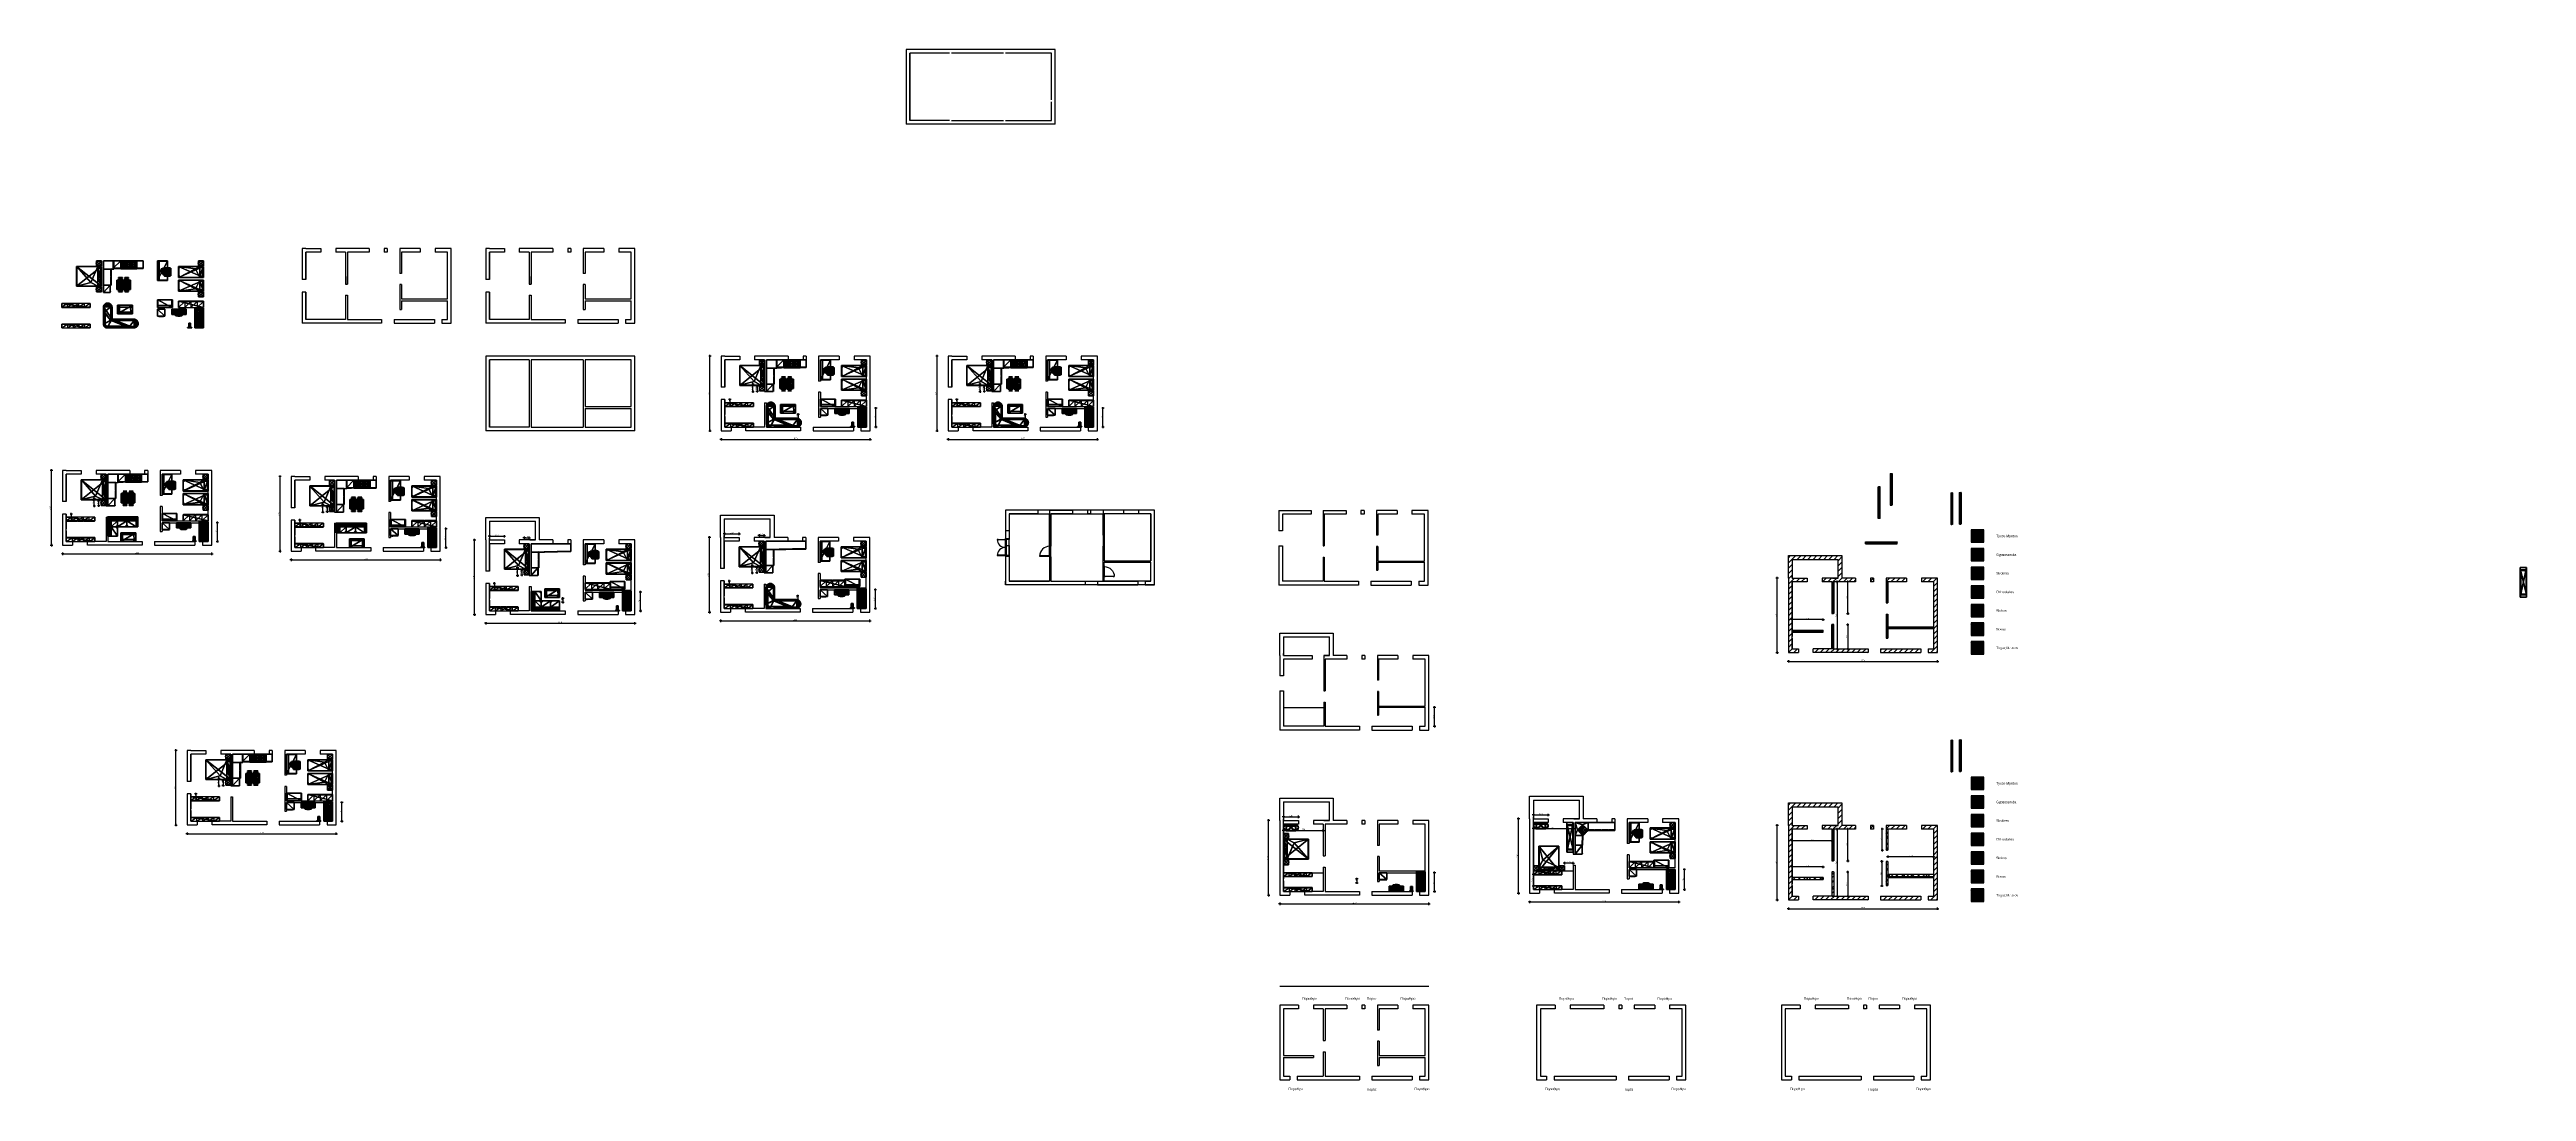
# Model space of a CAD drawing. Header units: metres. Extents: x -46 to 153, y -1 to 83.
import ezdxf
from ezdxf.enums import TextEntityAlignment as Align

# ---------------------------------------------------------------- set-up
doc = ezdxf.new("R2010")
doc.units = ezdxf.units.M
doc.header["$LTSCALE"] = 0.018
doc.linetypes.add('HIDDEN', pattern=[9.525, 6.35, -3.175])
for name, color, linetype in [('3DFLOOR', 3, 'Continuous'), ('3DFURNIT', 2, 'Continuous'), ('3DFURNITUR', 7, 'Continuous'), ('3DKITBATH', 3, 'Continuous'), ('3DSILL_WALLS', 6, 'Continuous'), ('3DWDGLASS', 24, 'Continuous'), ('3DWINDR', 227, 'Continuous'), ('DIMBLK', 3, 'Continuous'), ('FLOOR', 3, 'Continuous'), ('FURNITUR', 2, 'Continuous'), ('LAYER-ON', 4, 'Continuous'), ('WALLS', 6, 'Continuous'), ('WINDOOR', 3, 'Continuous')]:
    doc.layers.add(name, color=color, linetype=linetype)
doc.styles.get("Standard").update_dxf_attribs({"font": 'ugtxt.shx'})
doc.dimstyles.new('CADWDOT', dxfattribs={"dimscale": 0.05, "dimtxt": 1.8, "dimasz": 0.08, "dimexe": 2, "dimexo": 0, "dimgap": 0.09, "dimtad": 0, "dimrnd": 0.001, "dimzin": 0, "dimdsep": 46, "dimtxsty": 'Standard', "dimblk": 'ARTDIM', "dimblk1": 'ARTDIM', "dimblk2": 'ARTDIM', "dimsah": 1, "dimcen": 0.09, "dimdle": 0.05, "dimse1": 1, "dimse2": 1, "dimadec": 0, "dimazin": 0, "dimtfac": 1, "dimtdec": 4, "dimtmove": 0, "dimatfit": 3, "dimldrblk": 'ARTDIM', "dimfxl": 0, "dimtvp": 0.9999, "dimtolj": 1, "dimtzin": 0, "dimarcsym": 0})

# ---------------------------------------------------------------- blocks, each defined once
blk = doc.blocks.new('cwbe145')
at = {"layer": '3DFURNIT', "color": 238}
blk.add_3dface([(-0.79, -0.3, 0.4), (0.5, -0.85, 0.4), (0.79, -0.3, 0.4)], dxfattribs=at)
at = {"layer": 'FURNITUR'}
for p, q in [((-1.25, -0.4), (-1.25, 0)), ((-1.25, 0), (-0.85, 0)), ((-0.85, 0), (-0.85, -0.4)), ((-0.8, 0), (0.8, 0)), ((-0.8, -2), (-0.8, 0)), ((0.8, 0), (0.8, -2)), ((1.25, 0), (0.85, 0)), ((0.85, 0), (0.85, -0.4)), ((1.25, -0.4), (1.25, 0)), ((-0.85, -0.4), (-1.25, -0.4)), ((-0.8, -0.3), (0.8, -0.3)), ((0.5, -0.85), (-0.8, -0.3)), ((-0.7, -0.05), (-0.7, -0.3)), ((-0.05, -0.05), (-0.7, -0.05)), ((-0.05, -0.3), (-0.05, -0.05)), ((0.05, -0.3), (0.05, -0.05)), ((0.05, -0.05), (0.7, -0.05)), ((0.8, -0.3), (0.5, -0.85)), ((0.7, -0.05), (0.7, -0.3)), ((0.85, -0.4), (1.25, -0.4)), ((0.8, -2), (-0.8, -2))]:
    blk.add_line(p, q, dxfattribs=at)
at = {"layer": '3DFURNIT', "color": 233}
mesh = blk.add_polyface(dxfattribs=at)
corners = [(-1.23, -0.02), (-1.23, -0.4), (-0.85, -0.4), (-1.25, -0.4), (-0.87, -0.4), (-0.87, -0.02), (-1.25, 0), (-0.85, 0), (-1.25, -0.4, 0.35), (-1.23, -0.4, 0.35), (-1.23, -0.02, 0.35), (-1.25, 0, 0.35), (-0.85, 0, 0.35), (-0.87, -0.4, 0.35), (-0.85, -0.4, 0.35), (-0.87, -0.02, 0.35)]
mesh.append_faces([[corners[k] for k in face] for face in [(10, 11, 9, 9), (12, 15, 14, 14)]], dxfattribs={"vtx0": -1, "vtx1": -1, "vtx2": -1, "color": 233})
mesh.append_faces([[corners[k] for k in face] for face in [(11, 10, 15, 15), (15, 12, 11, 11)]], dxfattribs={"vtx0": -1, "vtx2": -1, "vtx3": -1, "color": 233})
mesh.append_faces([[corners[k] for k in face] for face in [(8, 9, 11, 11), (13, 14, 15, 15)]], dxfattribs={"vtx1": -1, "vtx2": -1, "color": 233})
mesh.append_faces([[corners[k] for k in face] for face in [(1, 0, 10, 10), (10, 9, 1, 1), (2, 7, 12, 12), (12, 14, 2, 2), (0, 5, 15, 15), (15, 10, 0, 0), (3, 1, 9, 9), (9, 8, 3, 3), (4, 2, 14, 14), (14, 13, 4, 4), (6, 3, 8, 8), (8, 11, 6, 6), (5, 4, 13, 13), (13, 15, 5, 5), (7, 6, 11, 11), (11, 12, 7, 7)]], dxfattribs={"vtx2": -1, "vtx3": -1, "color": 233})
mesh = blk.add_polyface(dxfattribs=at)
corners = [(-0.85, 0, 0.37), (-0.85, 0, 0.4), (-1.25, 0, 0.37), (-1.25, 0, 0.4), (-0.85, -0.4, 0.4), (-1.25, -0.4, 0.37), (-0.85, -0.4, 0.37), (-1.25, -0.4, 0.4)]
mesh.append_faces([[corners[k] for k in face] for face in [(3, 1, 2, 2), (0, 2, 1, 1), (1, 4, 0, 0), (6, 0, 4, 4), (1, 3, 4, 4), (7, 4, 3, 3), (7, 3, 5, 5), (2, 5, 3, 3), (4, 7, 6, 6), (5, 6, 7, 7)]], dxfattribs={"vtx1": -1, "vtx2": -1, "color": 233})
mesh = blk.add_polyface(dxfattribs=at)
corners = [(0.8, -2, 0.1), (-0.8, -2, 0.1), (-0.8, -2, 0.33), (0.8, -2, 0.33), (-0.8, 0, 0.1), (0.8, 0, 0.33), (0.8, 0, 0.1), (-0.8, 0, 0.33)]
mesh.append_faces([[corners[k] for k in face] for face in [(3, 0, 5, 5), (6, 5, 0, 0), (0, 1, 6, 6), (4, 6, 1, 1), (1, 2, 4, 4), (7, 4, 2, 2), (2, 3, 7, 7), (5, 7, 3, 3), (4, 7, 6, 6), (5, 6, 7, 7)]], dxfattribs={"vtx1": -1, "vtx2": -1, "color": 233})
mesh.append_faces([[corners[k] for k in face] for face in [(2, 1, 0, 0), (0, 3, 2, 2)]], dxfattribs={"vtx2": -1, "vtx3": -1, "color": 233})
mesh = blk.add_polyface(dxfattribs=at)
corners = [(1.25, 0, 0.37), (1.25, 0, 0.4), (0.85, 0, 0.37), (0.85, 0, 0.4), (1.25, -0.4, 0.4), (0.85, -0.4, 0.37), (1.25, -0.4, 0.37), (0.85, -0.4, 0.4)]
mesh.append_faces([[corners[k] for k in face] for face in [(3, 1, 2, 2), (0, 2, 1, 1), (1, 4, 0, 0), (6, 0, 4, 4), (1, 3, 4, 4), (7, 4, 3, 3), (7, 3, 5, 5), (2, 5, 3, 3), (4, 7, 6, 6), (5, 6, 7, 7)]], dxfattribs={"vtx1": -1, "vtx2": -1, "color": 233})
mesh = blk.add_polyface(dxfattribs=at)
corners = [(0.87, -0.02), (0.87, -0.4), (1.25, -0.4), (0.85, -0.4), (1.23, -0.4), (1.23, -0.02), (0.85, 0), (1.25, 0), (0.85, -0.4, 0.35), (0.87, -0.4, 0.35), (0.87, -0.02, 0.35), (0.85, 0, 0.35), (1.25, 0, 0.35), (1.23, -0.4, 0.35), (1.25, -0.4, 0.35), (1.23, -0.02, 0.35)]
mesh.append_faces([[corners[k] for k in face] for face in [(10, 11, 9, 9), (12, 15, 14, 14)]], dxfattribs={"vtx0": -1, "vtx1": -1, "vtx2": -1, "color": 233})
mesh.append_faces([[corners[k] for k in face] for face in [(11, 10, 15, 15), (15, 12, 11, 11)]], dxfattribs={"vtx0": -1, "vtx2": -1, "vtx3": -1, "color": 233})
mesh.append_faces([[corners[k] for k in face] for face in [(8, 9, 11, 11), (13, 14, 15, 15)]], dxfattribs={"vtx1": -1, "vtx2": -1, "color": 233})
mesh.append_faces([[corners[k] for k in face] for face in [(1, 0, 10, 10), (10, 9, 1, 1), (2, 7, 12, 12), (12, 14, 2, 2), (0, 5, 15, 15), (15, 10, 0, 0), (3, 1, 9, 9), (9, 8, 3, 3), (4, 2, 14, 14), (14, 13, 4, 4), (6, 3, 8, 8), (8, 11, 6, 6), (5, 4, 13, 13), (13, 15, 5, 5), (7, 6, 11, 11), (11, 12, 7, 7)]], dxfattribs={"vtx2": -1, "vtx3": -1, "color": 233})
mesh = blk.add_polyface(dxfattribs=at)
corners = [(-1.23, -0.02, 0.35), (-0.87, -0.02, 0.35), (-1.23, -0.4, 0.35), (-0.87, -0.4, 0.35), (-1.23, -0.4, 0.26), (-0.87, -0.02, 0.26), (-0.87, -0.4, 0.26), (-1.23, -0.02, 0.26)]
mesh.append_faces([[corners[k] for k in face] for face in [(0, 2, 1, 1), (3, 1, 2, 2), (2, 4, 3, 3), (6, 3, 4, 4), (4, 7, 6, 6), (5, 6, 7, 7)]], dxfattribs={"vtx1": -1, "vtx2": -1, "color": 233})
mesh = blk.add_polyface(dxfattribs=at)
corners = [(-1.23, -0.02, 0.07), (-0.87, -0.02, 0.07), (-1.23, -0.4, 0.07), (-0.87, -0.4, 0.07), (-1.23, -0.4, 0.05), (-0.87, -0.02, 0.05), (-0.87, -0.4, 0.05), (-1.23, -0.02, 0.05)]
mesh.append_faces([[corners[k] for k in face] for face in [(0, 2, 1, 1), (3, 1, 2, 2), (2, 4, 3, 3), (6, 3, 4, 4), (4, 7, 6, 6), (5, 6, 7, 7)]], dxfattribs={"vtx1": -1, "vtx2": -1, "color": 233})
at = {"layer": '3DFURNIT', "color": 231}
mesh = blk.add_polyface(dxfattribs=at)
corners = [(-1.02, -0.4, 0.31), (-1.02, -0.4, 0.32), (-1.02, -0.42, 0.31), (-1.02, -0.42, 0.32), (-1.08, -0.42, 0.31), (-1.08, -0.42, 0.32), (-1.08, -0.4, 0.32), (-1.08, -0.4, 0.31)]
mesh.append_faces([[corners[k] for k in face] for face in [(6, 5, 3, 3), (3, 1, 6, 6), (2, 0, 1, 1), (1, 3, 2, 2), (4, 2, 3, 3), (3, 5, 4, 4), (7, 4, 5, 5), (5, 6, 7, 7)]], dxfattribs={"vtx2": -1, "vtx3": -1, "color": 231})
at = {"layer": '3DFURNIT', "color": 239}
mesh = blk.add_polyface(dxfattribs=at)
corners = [(0.79, -0.01, 0.33), (0.79, -0.3, 0.33), (0.79, -0.3, 0.4), (0.79, -0.01, 0.4), (-0.79, -0.3, 0.4), (-0.79, -0.3, 0.33), (-0.79, -0.01, 0.4), (-0.79, -0.01, 0.33)]
mesh.append_faces([[corners[k] for k in face] for face in [(0, 2, 1, 1), (4, 3, 6, 6), (5, 6, 7, 7)]], dxfattribs={"vtx0": -1, "vtx2": -1, "color": 239})
mesh.append_faces([[corners[k] for k in face] for face in [(2, 3, 4, 4)]], dxfattribs={"vtx1": -1, "vtx2": -1, "color": 239})
mesh.append_faces([[corners[k] for k in face] for face in [(0, 7, 6, 6), (6, 3, 0, 0), (0, 3, 2, 2), (5, 4, 6, 6)]], dxfattribs={"vtx2": -1, "vtx3": -1, "color": 239})
at = {"layer": '3DFURNIT', "color": 175}
mesh = blk.add_polyface(dxfattribs=at)
corners = [(0.79, -0.3, 0.33), (0.79, -1.99, 0.33), (0.79, -0.3, 0.4), (0.79, -1.99, 0.4), (0.5, -0.85, 0.4), (-0.79, -1.99, 0.4), (-0.79, -1.99, 0.33), (-0.79, -0.3, 0.4), (-0.79, -0.3, 0.33)]
mesh.append_faces([[corners[k] for k in face] for face in [(3, 4, 5, 5)]], dxfattribs={"vtx0": -1, "vtx1": -1, "vtx2": -1, "color": 175})
mesh.append_faces([[corners[k] for k in face] for face in [(0, 3, 1, 1), (6, 7, 8, 8)]], dxfattribs={"vtx0": -1, "vtx2": -1, "color": 175})
mesh.append_faces([[corners[k] for k in face] for face in [(2, 4, 3, 3)]], dxfattribs={"vtx1": -1, "vtx2": -1, "color": 175})
mesh.append_faces([[corners[k] for k in face] for face in [(6, 1, 3, 3), (3, 5, 6, 6), (0, 2, 3, 3), (4, 7, 5, 5), (6, 5, 7, 7)]], dxfattribs={"vtx2": -1, "vtx3": -1, "color": 175})
at = {"layer": '3DFURNIT', "color": 233}
mesh = blk.add_polyface(dxfattribs=at)
corners = [(-0.75, -1.95, 0.1), (-0.75, -1.95), (0.7, -1.95), (0.7, -1.95, 0.1), (0.7, -0.1, 0.1), (0.7, -0.1), (-0.75, -0.1), (-0.75, -0.1, 0.1), (-0.7, -1.95, 0.1), (-0.7, -1.95), (0.75, -1.95), (0.75, -1.95, 0.1), (0.75, -0.1, 0.1), (0.75, -0.1), (-0.7, -0.1), (-0.7, -0.1, 0.1), (-0.75, -1.9), (-0.75, -1.9, 0.1), (-0.7, -1.9, 0.1), (-0.7, -1.9), (0.75, -1.9), (0.7, -1.9, 0.1), (0.75, -1.9, 0.1), (0.7, -1.9), (0.7, -0.05), (0.7, -0.05, 0.1), (0.75, -0.05, 0.1), (0.75, -0.05), (-0.7, -0.05), (-0.75, -0.05, 0.1), (-0.7, -0.05, 0.1), (-0.75, -0.05)]
mesh.append_faces([[corners[k] for k in face] for face in [(23, 2, 21, 21), (3, 21, 2, 2), (31, 6, 29, 29), (7, 29, 6, 6), (2, 10, 3, 3), (11, 3, 10, 10), (6, 14, 7, 7), (15, 7, 14, 14), (10, 20, 11, 11), (22, 11, 20, 20), (14, 28, 15, 15), (30, 15, 28, 28), (20, 23, 22, 22), (21, 22, 23, 23), (28, 31, 30, 30), (29, 30, 31, 31)]], dxfattribs={"vtx1": -1, "vtx2": -1, "color": 233})
mesh.append_faces([[corners[k] for k in face] for face in [(16, 1, 0, 0), (0, 17, 16, 16), (24, 5, 4, 4), (4, 25, 24, 24), (1, 9, 8, 8), (8, 0, 1, 1), (5, 13, 12, 12), (12, 4, 5, 5), (9, 19, 18, 18), (18, 8, 9, 9), (13, 27, 26, 26), (26, 12, 13, 13), (19, 16, 17, 17), (17, 18, 19, 19), (27, 24, 25, 25), (25, 26, 27, 27)]], dxfattribs={"vtx2": -1, "vtx3": -1, "color": 233})
at = {"layer": '3DFURNIT', "color": 238}
mesh = blk.add_polyface(dxfattribs=at)
corners = [(-0.7, -0.05, 0.4), (-0.7, -0.05, 0.45), (-0.7, -0.3, 0.45), (-0.7, -0.3, 0.4), (-0.05, -0.3, 0.45), (-0.05, -0.3, 0.4), (-0.05, -0.05, 0.4), (-0.05, -0.05, 0.45)]
mesh.append_faces([[corners[k] for k in face] for face in [(0, 1, 6, 6), (7, 6, 1, 1), (1, 2, 7, 7), (4, 7, 2, 2), (2, 1, 3, 3), (0, 3, 1, 1), (2, 3, 4, 4), (5, 4, 3, 3)]], dxfattribs={"vtx1": -1, "vtx2": -1, "color": 238})
mesh.append_faces([[corners[k] for k in face] for face in [(7, 4, 5, 5), (5, 6, 7, 7)]], dxfattribs={"vtx2": -1, "vtx3": -1, "color": 238})
mesh = blk.add_polyface(dxfattribs=at)
corners = [(0.05, -0.05, 0.4), (0.05, -0.05, 0.45), (0.05, -0.3, 0.45), (0.05, -0.3, 0.4), (0.7, -0.3, 0.45), (0.7, -0.3, 0.4), (0.7, -0.05, 0.4), (0.7, -0.05, 0.45)]
mesh.append_faces([[corners[k] for k in face] for face in [(0, 1, 6, 6), (7, 6, 1, 1), (1, 2, 7, 7), (4, 7, 2, 2), (2, 1, 3, 3), (0, 3, 1, 1), (2, 3, 4, 4), (5, 4, 3, 3)]], dxfattribs={"vtx1": -1, "vtx2": -1, "color": 238})
mesh.append_faces([[corners[k] for k in face] for face in [(7, 4, 5, 5), (5, 6, 7, 7)]], dxfattribs={"vtx2": -1, "vtx3": -1, "color": 238})
at = {"layer": '3DFURNIT', "color": 233}
mesh = blk.add_polyface(dxfattribs=at)
corners = [(0.87, -0.02, 0.07), (1.23, -0.02, 0.07), (0.87, -0.4, 0.07), (1.23, -0.4, 0.07), (0.87, -0.4, 0.05), (1.23, -0.02, 0.05), (1.23, -0.4, 0.05), (0.87, -0.02, 0.05)]
mesh.append_faces([[corners[k] for k in face] for face in [(0, 2, 1, 1), (3, 1, 2, 2), (2, 4, 3, 3), (6, 3, 4, 4), (4, 7, 6, 6), (5, 6, 7, 7)]], dxfattribs={"vtx1": -1, "vtx2": -1, "color": 233})
mesh = blk.add_polyface(dxfattribs=at)
corners = [(0.87, -0.02, 0.35), (1.23, -0.02, 0.35), (0.87, -0.4, 0.35), (1.23, -0.4, 0.35), (0.87, -0.4, 0.26), (1.23, -0.02, 0.26), (1.23, -0.4, 0.26), (0.87, -0.02, 0.26)]
mesh.append_faces([[corners[k] for k in face] for face in [(0, 2, 1, 1), (3, 1, 2, 2), (2, 4, 3, 3), (6, 3, 4, 4), (4, 7, 6, 6), (5, 6, 7, 7)]], dxfattribs={"vtx1": -1, "vtx2": -1, "color": 233})
at = {"layer": '3DFURNIT', "color": 231}
mesh = blk.add_polyface(dxfattribs=at)
corners = [(1.08, -0.4, 0.31), (1.08, -0.4, 0.32), (1.08, -0.42, 0.31), (1.08, -0.42, 0.32), (1.02, -0.42, 0.31), (1.02, -0.42, 0.32), (1.02, -0.4, 0.32), (1.02, -0.4, 0.31)]
mesh.append_faces([[corners[k] for k in face] for face in [(6, 5, 3, 3), (3, 1, 6, 6), (2, 0, 1, 1), (1, 3, 2, 2), (4, 2, 3, 3), (3, 5, 4, 4), (7, 4, 5, 5), (5, 6, 7, 7)]], dxfattribs={"vtx2": -1, "vtx3": -1, "color": 231})
blk = doc.blocks.new('ARTDIM')
at = {"layer": 'DIMBLK'}
for p, q in [((-24.9975, 0), (24.9975, 0)), ((0, -24.9975), (0, 24.9975))]:
    blk.add_line(p, q, dxfattribs=at)
blk.add_circle((0, 0), 8.25, dxfattribs=at)
blk = doc.blocks.new('*D10')
at = {"color": 0, "lineweight": -2, "transparency": 16777216}
blk.add_line((53.404, 20.05), (56.596, 20.05), dxfattribs=at)
at = {"layer": 'Defpoints', "color": 0, "transparency": 16777216}
for p in [(53.4, 20.55), (56.6, 20.55), (56.6, 20.05)]:
    blk.add_point(p, dxfattribs=at)
at = {"color": 0, "lineweight": -2, "transparency": 16777216, "xscale": 0.004, "yscale": 0.004, "zscale": 0.004, "rotation": 180}
blk.add_blockref('ARTDIM', (53.4, 20.05), dxfattribs=at)
at = {"color": 0, "lineweight": -2, "transparency": 16777216, "xscale": 0.004, "yscale": 0.004, "zscale": 0.004}
blk.add_blockref('ARTDIM', (56.6, 20.05), dxfattribs=at)
at = {"color": 0, "transparency": 16777216, "insert": (55, 20.139991), "char_height": 0.09, "attachment_point": 5}
blk.add_mtext('\\A1;3.20', dxfattribs=at)
blk = doc.blocks.new('*D11')
at = {"color": 0, "lineweight": -2, "transparency": 16777216}
blk.add_line((52.2, 14.854), (52.2, 20.846), dxfattribs=at)
at = {"layer": 'Defpoints', "color": 0, "transparency": 16777216}
for p in [(52.2, 20.85), (53.1, 20.85), (53.1, 14.85)]:
    blk.add_point(p, dxfattribs=at)
at = {"color": 0, "lineweight": -2, "transparency": 16777216, "xscale": 0.004, "yscale": 0.004, "zscale": 0.004}
for p, rotation in [((52.2, 20.85), 90), ((52.2, 14.85), 270)]:
    blk.add_blockref('ARTDIM', p, dxfattribs=dict(at, rotation=rotation))
at = {"color": 0, "transparency": 16777216, "insert": (52.110009, 17.85), "char_height": 0.09, "attachment_point": 5, "rotation": 90}
blk.add_mtext('\\A1;6.00', dxfattribs=at)
blk = doc.blocks.new('*D12')
at = {"color": 0, "lineweight": -2, "transparency": 16777216}
blk.add_line((53.104, 14.15), (65.096, 14.15), dxfattribs=at)
at = {"layer": 'Defpoints', "color": 0, "transparency": 16777216}
for p in [(53.1, 14.85), (65.1, 14.85), (65.1, 14.15)]:
    blk.add_point(p, dxfattribs=at)
at = {"color": 0, "lineweight": -2, "transparency": 16777216, "xscale": 0.004, "yscale": 0.004, "zscale": 0.004, "rotation": 180}
blk.add_blockref('ARTDIM', (53.1, 14.15), dxfattribs=at)
at = {"color": 0, "lineweight": -2, "transparency": 16777216, "xscale": 0.004, "yscale": 0.004, "zscale": 0.004}
blk.add_blockref('ARTDIM', (65.1, 14.15), dxfattribs=at)
at = {"color": 0, "transparency": 16777216, "insert": (59.1, 14.239991), "char_height": 0.09, "attachment_point": 5}
blk.add_mtext('\\A1;12.00', dxfattribs=at)
blk = doc.blocks.new('*D13')
at = {"color": 0, "lineweight": -2, "transparency": 16777216}
blk.add_line((53.404, 21.15), (54.596, 21.15), dxfattribs=at)
at = {"layer": 'Defpoints', "color": 0, "transparency": 16777216}
for p in [(53.4, 20.55), (54.6, 21.15), (54.6, 20.55)]:
    blk.add_point(p, dxfattribs=at)
at = {"color": 0, "lineweight": -2, "transparency": 16777216, "xscale": 0.004, "yscale": 0.004, "zscale": 0.004, "rotation": 180}
blk.add_blockref('ARTDIM', (53.4, 21.15), dxfattribs=at)
at = {"color": 0, "lineweight": -2, "transparency": 16777216, "xscale": 0.004, "yscale": 0.004, "zscale": 0.004}
blk.add_blockref('ARTDIM', (54.6, 21.15), dxfattribs=at)
at = {"color": 0, "transparency": 16777216, "insert": (54, 21.239991), "char_height": 0.09, "attachment_point": 5}
blk.add_mtext('\\A1;1.20', dxfattribs=at)
blk = doc.blocks.new('cwbe102')
at = {"layer": '3DFURNIT', "color": 225}
blk.add_3dface([(-0.35, -0.01, 1.75), (0.35, -0.01, 1.75), (0.35, -0.12, 0.8), (-0.35, -0.12, 0.8)], dxfattribs=at)
at = {"layer": 'FURNITUR'}
for points in [[(-0.35, 0), (0.35, 0), (0.35, -0.13), (-0.35, -0.13)], [(-0.37, -0.04), (-0.36, -0.04), (-0.36, -0.14), (-0.37, -0.14)], [(0.36, -0.04), (0.37, -0.04), (0.37, -0.14), (0.36, -0.14)]]:
    blk.add_lwpolyline(points, close=True, dxfattribs=at)
for points in [[(-0.35, -0.02, 1), (-0.35, -0.52), (0.35, -0.52, 1)], [(0.35, -0.52, 1), (0.35, -0.02)]]:
    blk.add_lwpolyline(points, format="xyb", dxfattribs=at)
for points in [[(-0.36, -0.04), (-0.35, -0.04)], [(-0.36, -0.05), (-0.35, -0.05)], [(0.36, -0.13), (-0.36, -0.13)], [(-0.36, -0.14), (0.36, -0.14)], [(-0.35, -0.01), (0.35, -0.01)], [(0.35, -0.04), (0.36, -0.04)], [(0.35, -0.05), (0.36, -0.05)]]:
    blk.add_lwpolyline(points, dxfattribs=at)
at = {"layer": '3DFURNIT', "color": 233}
mesh = blk.add_polyface(dxfattribs=at)
corners = [(0.35, -0.01, 1.75), (0.35, 0, 1.74), (-0.35, 0, 1.74), (-0.35, -0.01, 1.75), (-0.35, -0.11, 0.8), (0.35, -0.12, 0.8), (-0.35, -0.12, 0.8), (0.35, -0.11, 0.8)]
mesh.append_faces([[corners[k] for k in face] for face in [(3, 1, 2, 2), (1, 4, 2, 2)]], dxfattribs={"vtx0": -1, "vtx2": -1, "color": 233})
mesh.append_faces([[corners[k] for k in face] for face in [(7, 1, 5, 5), (0, 5, 1, 1), (0, 1, 3, 3), (2, 4, 3, 3), (6, 3, 4, 4), (4, 7, 6, 6), (5, 6, 7, 7)]], dxfattribs={"vtx1": -1, "vtx2": -1, "color": 233})
mesh.append_faces([[corners[k] for k in face] for face in [(1, 7, 4, 4)]], dxfattribs={"vtx2": -1, "vtx3": -1, "color": 233})
at = {"layer": '3DFURNIT', "color": 112}
mesh = blk.add_polyface(dxfattribs=at)
corners = [(-0.41, -0.03, 0.8), (-0.41, -0.03, 0.78), (-0.47, -0.05, 0.8), (-0.47, -0.05, 0.78), (-0.53, -0.09, 0.8), (-0.53, -0.09, 0.78), (-0.57, -0.15, 0.8), (-0.57, -0.15, 0.78), (-0.59, -0.21, 0.8), (-0.59, -0.21, 0.78), (-0.6, -0.27, 0.8), (-0.6, -0.27, 0.78), (-0.59, -0.34, 0.8), (-0.59, -0.34, 0.78), (-0.57, -0.4, 0.8), (-0.57, -0.4, 0.78), (-0.53, -0.45, 0.8), (-0.53, -0.45, 0.78), (-0.47, -0.49, 0.8), (-0.47, -0.49, 0.78), (-0.41, -0.51, 0.8), (-0.41, -0.51, 0.78), (-0.35, -0.52, 0.8), (-0.35, -0.52, 0.78), (0.35, -0.52, 0.8), (0.35, -0.52, 0.78), (0.41, -0.51, 0.8), (0.41, -0.51, 0.78), (0.47, -0.49, 0.8), (0.47, -0.49, 0.78), (0.53, -0.45, 0.8), (0.53, -0.45, 0.78), (0.57, -0.4, 0.8), (0.57, -0.4, 0.78), (0.59, -0.34, 0.8), (0.59, -0.34, 0.78), (0.6, -0.27, 0.8), (0.6, -0.27, 0.78), (0.59, -0.21, 0.8), (0.59, -0.21, 0.78), (0.57, -0.15, 0.8), (0.57, -0.15, 0.78), (0.53, -0.09, 0.8), (0.53, -0.09, 0.78), (0.47, -0.05, 0.8), (0.47, -0.05, 0.78), (0.41, -0.03, 0.8), (0.41, -0.03, 0.78), (0.35, -0.02, 0.8), (-0.35, -0.02, 0.8), (0.35, -0.02, 0.78), (-0.35, -0.02, 0.78)]
mesh.append_faces([[corners[k] for k in face] for face in [(48, 24, 36, 36), (49, 10, 22, 22), (51, 23, 11, 11), (50, 37, 25, 25)]], dxfattribs={"vtx0": -1, "vtx1": -1, "vtx2": -1, "vtx3": -1, "color": 112})
mesh.append_faces([[corners[k] for k in face] for face in [(48, 44, 46, 46), (0, 51, 1, 1), (2, 1, 3, 3), (4, 3, 5, 5), (6, 5, 7, 7), (8, 7, 9, 9), (10, 9, 11, 11), (12, 11, 13, 13), (14, 13, 15, 15), (16, 15, 17, 17), (18, 17, 19, 19), (20, 19, 21, 21), (22, 21, 23, 23), (24, 23, 25, 25), (26, 25, 27, 27), (28, 27, 29, 29), (30, 29, 31, 31), (32, 31, 33, 33), (34, 33, 35, 35), (36, 35, 37, 37), (38, 37, 39, 39), (40, 39, 41, 41), (42, 41, 43, 43), (44, 43, 45, 45), (46, 45, 47, 47), (48, 47, 50, 50), (49, 50, 51, 51)]], dxfattribs={"vtx0": -1, "vtx2": -1, "color": 112})
mesh.append_faces([[corners[k] for k in face] for face in [(48, 36, 38, 38), (48, 38, 40, 40), (48, 40, 42, 42), (48, 42, 44, 44), (49, 2, 4, 4), (49, 4, 6, 6), (49, 6, 8, 8), (49, 8, 10, 10), (49, 22, 24, 24), (24, 28, 30, 30), (24, 30, 32, 32), (24, 32, 34, 34), (24, 34, 36, 36), (51, 11, 9, 9), (51, 9, 7, 7), (51, 7, 5, 5), (51, 5, 3, 3), (50, 45, 43, 43), (50, 43, 41, 41), (50, 41, 39, 39), (50, 39, 37, 37), (50, 25, 23, 23), (23, 19, 17, 17), (23, 17, 15, 15), (23, 15, 13, 13), (23, 13, 11, 11)]], dxfattribs={"vtx0": -1, "vtx2": -1, "vtx3": -1, "color": 112})
mesh.append_faces([[corners[k] for k in face] for face in [(1, 51, 3, 3)]], dxfattribs={"vtx1": -1, "vtx2": -1, "color": 112})
mesh.append_faces([[corners[k] for k in face] for face in [(48, 49, 24, 24), (10, 12, 22, 22), (12, 14, 22, 22), (14, 16, 22, 22), (16, 18, 22, 22), (51, 50, 23, 23), (37, 35, 25, 25), (35, 33, 25, 25), (33, 31, 25, 25), (31, 29, 25, 25)]], dxfattribs={"vtx1": -1, "vtx2": -1, "vtx3": -1, "color": 112})
mesh.append_faces([[corners[k] for k in face] for face in [(49, 0, 2, 2), (18, 20, 22, 22), (24, 26, 28, 28), (50, 47, 45, 45), (29, 27, 25, 25), (23, 21, 19, 19), (0, 49, 51, 51), (2, 0, 1, 1), (4, 2, 3, 3), (6, 4, 5, 5), (8, 6, 7, 7), (10, 8, 9, 9), (12, 10, 11, 11), (14, 12, 13, 13), (16, 14, 15, 15), (18, 16, 17, 17), (20, 18, 19, 19), (22, 20, 21, 21), (24, 22, 23, 23), (26, 24, 25, 25), (28, 26, 27, 27), (30, 28, 29, 29), (32, 30, 31, 31), (34, 32, 33, 33), (36, 34, 35, 35), (38, 36, 37, 37), (40, 38, 39, 39), (42, 40, 41, 41), (44, 42, 43, 43), (46, 44, 45, 45), (48, 46, 47, 47), (49, 48, 50, 50)]], dxfattribs={"vtx2": -1, "vtx3": -1, "color": 112})
at = {"layer": '3DFURNIT', "color": 233}
mesh = blk.add_polyface(dxfattribs=at)
corners = [(0.38, -0.5), (0.38, -0.5, 0.78), (0.38, -0.04), (0.38, -0.04, 0.78), (-0.38, -0.04), (-0.38, -0.5, 0.78), (-0.38, -0.04, 0.78), (-0.38, -0.5)]
mesh.append_faces([[corners[k] for k in face] for face in [(7, 0, 5, 5), (1, 5, 0, 0), (0, 2, 1, 1), (3, 1, 2, 2), (2, 4, 3, 3), (6, 3, 4, 4), (4, 7, 6, 6), (5, 6, 7, 7)]], dxfattribs={"vtx1": -1, "vtx2": -1, "color": 233})
at = {"layer": '3DFURNIT', "color": 231}
mesh = blk.add_polyface(dxfattribs=at)
corners = [(-0.36, -0.05, 0.89), (0.36, -0.05, 0.89), (-0.36, -0.14, 0.89), (0.36, -0.14, 0.89), (-0.36, -0.05, 0.9), (0.36, -0.05, 0.9), (-0.36, -0.14, 0.9), (0.36, -0.14, 0.9), (0.36, -0.04, 0.89), (-0.36, -0.04, 0.89), (-0.36, -0.04, 0.9), (0.36, -0.04, 0.9), (0.36, -0.13, 0.89), (-0.36, -0.13, 0.89), (-0.36, -0.13, 0.9), (0.36, -0.13, 0.9), (0.37, -0.05, 0.8), (0.37, -0.04, 0.8), (0.37, -0.14, 0.9), (0.37, -0.14, 0.89), (0.37, -0.05, 0.89), (0.37, -0.04, 0.9), (-0.36, -0.05, 0.8), (-0.36, -0.04, 0.8), (-0.36, -0.14, 0.9), (-0.36, -0.14, 0.89), (-0.36, -0.05, 0.89), (-0.36, -0.04, 0.9), (0.36, -0.04, 0.8), (0.36, -0.05, 0.8), (0.36, -0.14, 0.9), (0.36, -0.05, 0.89), (0.36, -0.14, 0.89), (0.36, -0.04, 0.9), (-0.37, -0.04, 0.8), (-0.37, -0.05, 0.8), (-0.37, -0.14, 0.9), (-0.37, -0.05, 0.89), (-0.37, -0.14, 0.89), (-0.37, -0.04, 0.9)]
mesh.append_faces([[corners[k] for k in face] for face in [(31, 33, 29, 29), (37, 39, 35, 35)]], dxfattribs={"vtx0": -1, "vtx1": -1, "vtx2": -1, "color": 231})
mesh.append_faces([[corners[k] for k in face] for face in [(21, 20, 16, 16), (27, 26, 22, 22)]], dxfattribs={"vtx0": -1, "vtx2": -1, "vtx3": -1, "color": 231})
mesh.append_faces([[corners[k] for k in face] for face in [(20, 19, 31, 31), (32, 31, 19, 19), (19, 18, 32, 32), (30, 32, 18, 18), (16, 20, 29, 29), (31, 29, 20, 20), (18, 21, 30, 30), (33, 30, 21, 21), (21, 17, 33, 33), (28, 33, 17, 17), (28, 29, 33, 33), (30, 33, 32, 32), (34, 35, 39, 39), (36, 39, 38, 38)]], dxfattribs={"vtx1": -1, "vtx2": -1, "color": 231})
mesh.append_faces([[corners[k] for k in face] for face in [(19, 20, 21, 21), (25, 26, 27, 27), (31, 32, 33, 33), (37, 38, 39, 39)]], dxfattribs={"vtx1": -1, "vtx2": -1, "vtx3": -1, "color": 231})
mesh.append_faces([[corners[k] for k in face] for face in [(8, 1, 0, 0), (0, 9, 8, 8), (12, 3, 2, 2), (2, 13, 12, 12), (38, 37, 26, 26), (26, 25, 38, 38), (1, 5, 4, 4), (4, 0, 1, 1), (37, 35, 22, 22), (22, 26, 37, 37), (3, 7, 6, 6), (6, 2, 3, 3), (36, 38, 25, 25), (25, 24, 36, 36), (5, 11, 10, 10), (10, 4, 5, 5), (7, 15, 14, 14), (14, 6, 7, 7), (39, 36, 24, 24), (24, 27, 39, 39), (11, 8, 9, 9), (9, 10, 11, 11), (34, 39, 27, 27), (27, 23, 34, 34), (15, 12, 13, 13), (13, 14, 15, 15), (16, 17, 21, 21), (21, 18, 19, 19), (22, 23, 27, 27), (27, 24, 25, 25)]], dxfattribs={"vtx2": -1, "vtx3": -1, "color": 231})
at = {"layer": '3DFURNIT', "color": 157}
mesh = blk.add_polyface(dxfattribs=at)
corners = [(0.34, -0.5, 0.74), (0.34, -0.5, 0.61), (-0.34, -0.5, 0.61), (-0.34, -0.5, 0.74), (-0.34, -0.51, 0.61), (0.34, -0.51, 0.61), (0.34, -0.51, 0.74), (-0.34, -0.51, 0.74)]
mesh.append_faces([[corners[k] for k in face] for face in [(0, 3, 7, 7), (7, 6, 0, 0), (1, 0, 6, 6), (6, 5, 1, 1), (2, 1, 5, 5), (5, 4, 2, 2), (3, 2, 4, 4), (4, 7, 3, 3), (7, 4, 5, 5), (5, 6, 7, 7)]], dxfattribs={"vtx2": -1, "vtx3": -1, "color": 157})
mesh = blk.add_polyface(dxfattribs=at)
corners = [(0.34, -0.5, 0.47), (0.34, -0.5, 0.6), (-0.34, -0.5, 0.6), (-0.34, -0.5, 0.47), (-0.34, -0.51, 0.6), (0.34, -0.51, 0.6), (0.34, -0.51, 0.47), (-0.34, -0.51, 0.47)]
mesh.append_faces([[corners[k] for k in face] for face in [(0, 3, 7, 7), (7, 6, 0, 0), (1, 0, 6, 6), (6, 5, 1, 1), (2, 1, 5, 5), (5, 4, 2, 2), (3, 2, 4, 4), (4, 7, 3, 3), (7, 4, 5, 5), (5, 6, 7, 7)]], dxfattribs={"vtx2": -1, "vtx3": -1, "color": 157})
mesh = blk.add_polyface(dxfattribs=at)
corners = [(0.34, -0.5, 0.33), (0.34, -0.5, 0.46), (-0.34, -0.5, 0.46), (-0.34, -0.5, 0.33), (-0.34, -0.51, 0.46), (0.34, -0.51, 0.46), (0.34, -0.51, 0.33), (-0.34, -0.51, 0.33)]
mesh.append_faces([[corners[k] for k in face] for face in [(0, 3, 7, 7), (7, 6, 0, 0), (1, 0, 6, 6), (6, 5, 1, 1), (2, 1, 5, 5), (5, 4, 2, 2), (3, 2, 4, 4), (4, 7, 3, 3), (7, 4, 5, 5), (5, 6, 7, 7)]], dxfattribs={"vtx2": -1, "vtx3": -1, "color": 157})
mesh = blk.add_polyface(dxfattribs=at)
corners = [(0.34, -0.5, 0.05), (0.34, -0.5, 0.18), (-0.34, -0.5, 0.18), (-0.34, -0.5, 0.05), (-0.34, -0.51, 0.18), (0.34, -0.51, 0.18), (0.34, -0.51, 0.05), (-0.34, -0.51, 0.05)]
mesh.append_faces([[corners[k] for k in face] for face in [(0, 3, 7, 7), (7, 6, 0, 0), (1, 0, 6, 6), (6, 5, 1, 1), (2, 1, 5, 5), (5, 4, 2, 2), (3, 2, 4, 4), (4, 7, 3, 3), (7, 4, 5, 5), (5, 6, 7, 7)]], dxfattribs={"vtx2": -1, "vtx3": -1, "color": 157})
mesh = blk.add_polyface(dxfattribs=at)
corners = [(0.34, -0.5, 0.19), (0.34, -0.5, 0.32), (-0.34, -0.5, 0.32), (-0.34, -0.5, 0.19), (-0.34, -0.51, 0.32), (0.34, -0.51, 0.32), (0.34, -0.51, 0.19), (-0.34, -0.51, 0.19)]
mesh.append_faces([[corners[k] for k in face] for face in [(0, 3, 7, 7), (7, 6, 0, 0), (1, 0, 6, 6), (6, 5, 1, 1), (2, 1, 5, 5), (5, 4, 2, 2), (3, 2, 4, 4), (4, 7, 3, 3), (7, 4, 5, 5), (5, 6, 7, 7)]], dxfattribs={"vtx2": -1, "vtx3": -1, "color": 157})
blk = doc.blocks.new('ART85')
at = {"layer": 'FLOOR'}
for p, q in [((0, 1), (1, 1)), ((0, 1), (0, 0)), ((0, 0), (0.2, 0.95)), ((0, 0.95), (1, 0.95)), ((0.2, 0.95), (0.2, 0)), ((0.2, 0), (0.4, 0.95)), ((0.4, 0.95), (0.4, 0)), ((0.4, 0), (0.6, 0.95)), ((0.6, 0), (0.8, 0.95)), ((0.6, 0.95), (0.6, 0)), ((0.8, 0), (1, 0.95)), ((0.8, 0.95), (0.8, 0)), ((1, 0), (1, 1)), ((0, 0), (1, 0))]:
    blk.add_line(p, q, dxfattribs=at)
at = {"layer": '3DFLOOR', "color": 239}
mesh = blk.add_polyface(dxfattribs=at)
corners = [(1, 0, 0), (1, 0, 1), (1, 1, 1), (1, 1), (0, 0, 1), (0, 1), (0, 0), (0, 1, 1)]
mesh.append_faces([[corners[k] for k in face] for face in [(1, 3, 2, 2)]], dxfattribs={"vtx0": -1, "vtx2": -1, "color": 239})
mesh.append_faces([[corners[k] for k in face] for face in [(4, 1, 7, 7), (2, 7, 1, 1), (4, 7, 6, 6), (5, 6, 7, 7)]], dxfattribs={"vtx1": -1, "vtx2": -1, "color": 239})
mesh.append_faces([[corners[k] for k in face] for face in [(1, 0, 3, 3), (3, 5, 7, 7), (7, 2, 3, 3)]], dxfattribs={"vtx2": -1, "vtx3": -1, "color": 239})
at = {"layer": '3DKITBATH', "color": 235}
mesh = blk.add_polyface(dxfattribs=at)
corners = [(0.195, 1, 0.025), (0.195, 1.018, 0.025), (0.01, 1.018, 0.025), (0.01, 1, 0.025), (0.195, 1.018, 0.75), (0.01, 1.018, 0.75), (0.01, 1, 0.75), (0.195, 1, 0.75)]
mesh.append_faces([[corners[k] for k in face] for face in [(5, 4, 2, 2), (1, 2, 4, 4), (1, 0, 2, 2), (3, 2, 0, 0), (4, 7, 1, 1), (0, 1, 7, 7)]], dxfattribs={"vtx1": -1, "vtx2": -1, "color": 235})
mesh.append_faces([[corners[k] for k in face] for face in [(6, 5, 2, 2), (2, 3, 6, 6), (7, 4, 5, 5), (5, 6, 7, 7)]], dxfattribs={"vtx2": -1, "vtx3": -1, "color": 235})
mesh = blk.add_polyface(dxfattribs=at)
corners = [(0.195, 1, 0.775), (0.195, 1.018, 0.775), (0.01, 1.018, 0.775), (0.01, 1, 0.775), (0.195, 1.018, 0.975), (0.01, 1.018, 0.975), (0.01, 1, 0.975), (0.195, 1, 0.975)]
mesh.append_faces([[corners[k] for k in face] for face in [(5, 4, 2, 2), (1, 2, 4, 4), (1, 0, 2, 2), (3, 2, 0, 0), (4, 7, 1, 1), (0, 1, 7, 7)]], dxfattribs={"vtx1": -1, "vtx2": -1, "color": 235})
mesh.append_faces([[corners[k] for k in face] for face in [(6, 5, 2, 2), (2, 3, 6, 6), (7, 4, 5, 5), (5, 6, 7, 7)]], dxfattribs={"vtx2": -1, "vtx3": -1, "color": 235})
mesh = blk.add_polyface(dxfattribs=at)
corners = [(0.39, 1, 0.025), (0.39, 1.018, 0.025), (0.205, 1.018, 0.025), (0.205, 1, 0.025), (0.39, 1.018, 0.75), (0.205, 1.018, 0.75), (0.205, 1, 0.75), (0.39, 1, 0.75)]
mesh.append_faces([[corners[k] for k in face] for face in [(5, 4, 2, 2), (1, 2, 4, 4), (1, 0, 2, 2), (3, 2, 0, 0), (4, 7, 1, 1), (0, 1, 7, 7)]], dxfattribs={"vtx1": -1, "vtx2": -1, "color": 235})
mesh.append_faces([[corners[k] for k in face] for face in [(6, 5, 2, 2), (2, 3, 6, 6), (7, 4, 5, 5), (5, 6, 7, 7)]], dxfattribs={"vtx2": -1, "vtx3": -1, "color": 235})
mesh = blk.add_polyface(dxfattribs=at)
corners = [(0.39, 1, 0.775), (0.39, 1.018, 0.775), (0.205, 1.018, 0.775), (0.205, 1, 0.775), (0.39, 1.018, 0.975), (0.205, 1.018, 0.975), (0.205, 1, 0.975), (0.39, 1, 0.975)]
mesh.append_faces([[corners[k] for k in face] for face in [(5, 4, 2, 2), (1, 2, 4, 4), (1, 0, 2, 2), (3, 2, 0, 0), (4, 7, 1, 1), (0, 1, 7, 7)]], dxfattribs={"vtx1": -1, "vtx2": -1, "color": 235})
mesh.append_faces([[corners[k] for k in face] for face in [(6, 5, 2, 2), (2, 3, 6, 6), (7, 4, 5, 5), (5, 6, 7, 7)]], dxfattribs={"vtx2": -1, "vtx3": -1, "color": 235})
mesh = blk.add_polyface(dxfattribs=at)
corners = [(0.59, 1, 0.775), (0.59, 1.018, 0.775), (0.41, 1.018, 0.775), (0.41, 1, 0.775), (0.59, 1.018, 0.975), (0.41, 1.018, 0.975), (0.41, 1, 0.975), (0.59, 1, 0.975)]
mesh.append_faces([[corners[k] for k in face] for face in [(5, 4, 2, 2), (1, 2, 4, 4), (1, 0, 2, 2), (3, 2, 0, 0), (4, 7, 1, 1), (0, 1, 7, 7)]], dxfattribs={"vtx1": -1, "vtx2": -1, "color": 235})
mesh.append_faces([[corners[k] for k in face] for face in [(6, 5, 2, 2), (2, 3, 6, 6), (7, 4, 5, 5), (5, 6, 7, 7)]], dxfattribs={"vtx2": -1, "vtx3": -1, "color": 235})
mesh = blk.add_polyface(dxfattribs=at)
corners = [(0.59, 1, 0.025), (0.59, 1.018, 0.025), (0.41, 1.018, 0.025), (0.41, 1, 0.025), (0.59, 1.018, 0.75), (0.41, 1.018, 0.75), (0.41, 1, 0.75), (0.59, 1, 0.75)]
mesh.append_faces([[corners[k] for k in face] for face in [(5, 4, 2, 2), (1, 2, 4, 4), (1, 0, 2, 2), (3, 2, 0, 0), (4, 7, 1, 1), (0, 1, 7, 7)]], dxfattribs={"vtx1": -1, "vtx2": -1, "color": 235})
mesh.append_faces([[corners[k] for k in face] for face in [(6, 5, 2, 2), (2, 3, 6, 6), (7, 4, 5, 5), (5, 6, 7, 7)]], dxfattribs={"vtx2": -1, "vtx3": -1, "color": 235})
mesh = blk.add_polyface(dxfattribs=at)
corners = [(0.795, 1, 0.775), (0.795, 1.018, 0.775), (0.61, 1.018, 0.775), (0.61, 1, 0.775), (0.795, 1.018, 0.975), (0.61, 1.018, 0.975), (0.61, 1, 0.975), (0.795, 1, 0.975)]
mesh.append_faces([[corners[k] for k in face] for face in [(5, 4, 2, 2), (1, 2, 4, 4), (1, 0, 2, 2), (3, 2, 0, 0), (4, 7, 1, 1), (0, 1, 7, 7)]], dxfattribs={"vtx1": -1, "vtx2": -1, "color": 235})
mesh.append_faces([[corners[k] for k in face] for face in [(6, 5, 2, 2), (2, 3, 6, 6), (7, 4, 5, 5), (5, 6, 7, 7)]], dxfattribs={"vtx2": -1, "vtx3": -1, "color": 235})
mesh = blk.add_polyface(dxfattribs=at)
corners = [(0.795, 1, 0.025), (0.795, 1.018, 0.025), (0.61, 1.018, 0.025), (0.61, 1, 0.025), (0.795, 1.018, 0.75), (0.61, 1.018, 0.75), (0.61, 1, 0.75), (0.795, 1, 0.75)]
mesh.append_faces([[corners[k] for k in face] for face in [(5, 4, 2, 2), (1, 2, 4, 4), (1, 0, 2, 2), (3, 2, 0, 0), (4, 7, 1, 1), (0, 1, 7, 7)]], dxfattribs={"vtx1": -1, "vtx2": -1, "color": 235})
mesh.append_faces([[corners[k] for k in face] for face in [(6, 5, 2, 2), (2, 3, 6, 6), (7, 4, 5, 5), (5, 6, 7, 7)]], dxfattribs={"vtx2": -1, "vtx3": -1, "color": 235})
mesh = blk.add_polyface(dxfattribs=at)
corners = [(0.99, 1, 0.775), (0.99, 1.018, 0.775), (0.805, 1.018, 0.775), (0.805, 1, 0.775), (0.99, 1.018, 0.975), (0.805, 1.018, 0.975), (0.805, 1, 0.975), (0.99, 1, 0.975)]
mesh.append_faces([[corners[k] for k in face] for face in [(5, 4, 2, 2), (1, 2, 4, 4), (1, 0, 2, 2), (3, 2, 0, 0), (4, 7, 1, 1), (0, 1, 7, 7)]], dxfattribs={"vtx1": -1, "vtx2": -1, "color": 235})
mesh.append_faces([[corners[k] for k in face] for face in [(6, 5, 2, 2), (2, 3, 6, 6), (7, 4, 5, 5), (5, 6, 7, 7)]], dxfattribs={"vtx2": -1, "vtx3": -1, "color": 235})
mesh = blk.add_polyface(dxfattribs=at)
corners = [(0.99, 1, 0.025), (0.99, 1.018, 0.025), (0.805, 1.018, 0.025), (0.805, 1, 0.025), (0.99, 1.018, 0.75), (0.805, 1.018, 0.75), (0.805, 1, 0.75), (0.99, 1, 0.75)]
mesh.append_faces([[corners[k] for k in face] for face in [(5, 4, 2, 2), (1, 2, 4, 4), (1, 0, 2, 2), (3, 2, 0, 0), (4, 7, 1, 1), (0, 1, 7, 7)]], dxfattribs={"vtx1": -1, "vtx2": -1, "color": 235})
mesh.append_faces([[corners[k] for k in face] for face in [(6, 5, 2, 2), (2, 3, 6, 6), (7, 4, 5, 5), (5, 6, 7, 7)]], dxfattribs={"vtx2": -1, "vtx3": -1, "color": 235})
blk = doc.blocks.new('*D16')
at = {"color": 0, "lineweight": -2, "transparency": 16777216}
blk.add_line((59.3, 16.15), (59.3, 15.85), dxfattribs=at)
at = {"layer": 'Defpoints', "color": 0, "transparency": 16777216}
for p in [(53.4, 16.15, 2.8), (53.4, 15.85, 2.8), (59.3, 15.85)]:
    blk.add_point(p, dxfattribs=at)
at = {"color": 0, "lineweight": -2, "transparency": 16777216, "xscale": 0.004, "yscale": 0.004, "zscale": 0.004}
for p, rotation in [((59.3, 16.15), 90), ((59.3, 15.85), 270)]:
    blk.add_blockref('ARTDIM', p, dxfattribs=dict(at, rotation=rotation))
at = {"color": 0, "transparency": 16777216, "insert": (59.21, 16), "char_height": 0.09, "attachment_point": 5, "rotation": 90}
blk.add_mtext('\\A1;0.30', dxfattribs=at)
blk = doc.blocks.new('*D19')
at = {"color": 0, "lineweight": -2, "transparency": 16777216}
blk.add_line((65.55, 15.154), (65.55, 16.646), dxfattribs=at)
at = {"layer": 'Defpoints', "color": 0, "transparency": 16777216}
for p in [(64.8, 16.65), (65.55, 16.65), (64.8, 15.15)]:
    blk.add_point(p, dxfattribs=at)
at = {"color": 0, "lineweight": -2, "transparency": 16777216, "xscale": 0.004, "yscale": 0.004, "zscale": 0.004}
for p, rotation in [((65.55, 16.65), 90), ((65.55, 15.15), 270)]:
    blk.add_blockref('ARTDIM', p, dxfattribs=dict(at, rotation=rotation))
at = {"color": 0, "transparency": 16777216, "insert": (65.460009, 15.9), "char_height": 0.09, "attachment_point": 5, "rotation": 90}
blk.add_mtext('\\A1;1.50', dxfattribs=at)
blk = doc.blocks.new('*D21')
at = {"color": 0, "lineweight": -2, "transparency": 16777216}
blk.add_line((73.504, 20.2), (76.696, 20.2), dxfattribs=at)
at = {"layer": 'Defpoints', "color": 0, "transparency": 16777216}
for p in [(73.5, 20.7), (76.7, 20.7), (76.7, 20.2)]:
    blk.add_point(p, dxfattribs=at)
at = {"color": 0, "lineweight": -2, "transparency": 16777216, "xscale": 0.004, "yscale": 0.004, "zscale": 0.004, "rotation": 180}
blk.add_blockref('ARTDIM', (73.5, 20.2), dxfattribs=at)
at = {"color": 0, "lineweight": -2, "transparency": 16777216, "xscale": 0.004, "yscale": 0.004, "zscale": 0.004}
blk.add_blockref('ARTDIM', (76.7, 20.2), dxfattribs=at)
at = {"color": 0, "transparency": 16777216, "insert": (75.1, 20.289991), "char_height": 0.09, "attachment_point": 5}
blk.add_mtext('\\A1;3.20', dxfattribs=at)
blk = doc.blocks.new('*D22')
at = {"color": 0, "lineweight": -2, "transparency": 16777216}
blk.add_line((72.3, 15.004), (72.3, 20.996), dxfattribs=at)
at = {"layer": 'Defpoints', "color": 0, "transparency": 16777216}
for p in [(72.3, 21), (73.2, 21), (73.2, 15)]:
    blk.add_point(p, dxfattribs=at)
at = {"color": 0, "lineweight": -2, "transparency": 16777216, "xscale": 0.004, "yscale": 0.004, "zscale": 0.004}
for p, rotation in [((72.3, 21), 90), ((72.3, 15), 270)]:
    blk.add_blockref('ARTDIM', p, dxfattribs=dict(at, rotation=rotation))
at = {"color": 0, "transparency": 16777216, "insert": (72.210009, 18), "char_height": 0.09, "attachment_point": 5, "rotation": 90}
blk.add_mtext('\\A1;6.00', dxfattribs=at)
blk = doc.blocks.new('*D23')
at = {"color": 0, "lineweight": -2, "transparency": 16777216}
blk.add_line((73.204, 14.3), (85.196, 14.3), dxfattribs=at)
at = {"layer": 'Defpoints', "color": 0, "transparency": 16777216}
for p in [(73.2, 15), (85.2, 15), (85.2, 14.3)]:
    blk.add_point(p, dxfattribs=at)
at = {"color": 0, "lineweight": -2, "transparency": 16777216, "xscale": 0.004, "yscale": 0.004, "zscale": 0.004, "rotation": 180}
blk.add_blockref('ARTDIM', (73.2, 14.3), dxfattribs=at)
at = {"color": 0, "lineweight": -2, "transparency": 16777216, "xscale": 0.004, "yscale": 0.004, "zscale": 0.004}
blk.add_blockref('ARTDIM', (85.2, 14.3), dxfattribs=at)
at = {"color": 0, "transparency": 16777216, "insert": (79.2, 14.389991), "char_height": 0.09, "attachment_point": 5}
blk.add_mtext('\\A1;12.00', dxfattribs=at)
blk = doc.blocks.new('*D24')
at = {"color": 0, "lineweight": -2, "transparency": 16777216}
blk.add_line((73.504, 21.3), (74.696, 21.3), dxfattribs=at)
at = {"layer": 'Defpoints', "color": 0, "transparency": 16777216}
for p in [(73.5, 20.7), (74.7, 21.3), (74.7, 20.7)]:
    blk.add_point(p, dxfattribs=at)
at = {"color": 0, "lineweight": -2, "transparency": 16777216, "xscale": 0.004, "yscale": 0.004, "zscale": 0.004, "rotation": 180}
blk.add_blockref('ARTDIM', (73.5, 21.3), dxfattribs=at)
at = {"color": 0, "lineweight": -2, "transparency": 16777216, "xscale": 0.004, "yscale": 0.004, "zscale": 0.004}
blk.add_blockref('ARTDIM', (74.7, 21.3), dxfattribs=at)
at = {"color": 0, "transparency": 16777216, "insert": (74.1, 21.389991), "char_height": 0.09, "attachment_point": 5}
blk.add_mtext('\\A1;1.20', dxfattribs=at)
blk = doc.blocks.new('*D20')
at = {"color": 0, "lineweight": -2, "transparency": 16777216}
blk.add_line((85.65, 15.304), (85.65, 16.896), dxfattribs=at)
at = {"layer": 'Defpoints', "color": 0, "transparency": 16777216}
for p in [(84.9, 16.9), (85.65, 16.9), (84.9, 15.3)]:
    blk.add_point(p, dxfattribs=at)
at = {"color": 0, "lineweight": -2, "transparency": 16777216, "xscale": 0.004, "yscale": 0.004, "zscale": 0.004}
for p, rotation in [((85.65, 16.9), 90), ((85.65, 15.3), 270)]:
    blk.add_blockref('ARTDIM', p, dxfattribs=dict(at, rotation=rotation))
at = {"color": 0, "transparency": 16777216, "insert": (85.560009, 16.1), "char_height": 0.09, "attachment_point": 5, "rotation": 90}
blk.add_mtext('\\A1;1.60', dxfattribs=at)
blk = doc.blocks.new('cwba62')
at = {"layer": '3DKITBATH', "color": 192}
blk.add_circle((0.3, -0.35, 0.14), 0.03, dxfattribs=at)
at = {"layer": '3DKITBATH', "color": 227}
mesh = blk.add_polyface(dxfattribs=at)
corners = [(1.6, -0.35, 0.55), (0, -0.35, 0.55), (0.18, -0.35, 0.14), (0.04, -0.35, 0.55), (0.18, -0.5, 0.14), (0.04, -0.61, 0.55), (0.2, -0.54, 0.14), (0.07, -0.65, 0.55), (0.12, -0.67, 0.55), (0.25, -0.56, 0.14), (1.12, -0.56, 0.14), (1.2, -0.66, 0.55), (1.21, -0.56, 0.14), (1.31, -0.64, 0.55), (1.29, -0.53, 0.14), (1.41, -0.59, 0.55), (1.36, -0.48, 0.14), (1.49, -0.52, 0.55), (1.41, -0.42, 0.14), (1.54, -0.44, 0.55), (0, 0, 0.55), (0, 0), (1.6, 0, 0.55), (1.6, 0), (0, -0.7), (1.6, -0.7, 0.55), (0, -0.7, 0.55), (1.6, -0.7), (0.18, -0.2, 0.14), (0.04, -0.09, 0.55), (0.2, -0.16, 0.14), (0.07, -0.05, 0.55), (0.12, -0.03, 0.55), (0.25, -0.14, 0.14), (1.12, -0.14, 0.14), (1.2, -0.04, 0.55), (1.21, -0.14, 0.14), (1.31, -0.06, 0.55), (1.29, -0.17, 0.14), (1.41, -0.11, 0.55), (1.36, -0.22, 0.14), (1.49, -0.18, 0.55), (1.41, -0.28, 0.14), (1.56, -0.35, 0.55), (1.54, -0.26, 0.55), (1.42, -0.35, 0.14)]
mesh.append_faces([[corners[k] for k in face] for face in [(40, 2, 42, 42), (22, 44, 0, 0), (43, 0, 44, 44), (44, 22, 41, 41), (41, 22, 39, 39), (39, 22, 37, 37), (37, 22, 35, 35), (20, 32, 22, 22), (35, 22, 32, 32), (32, 20, 31, 31), (31, 20, 29, 29), (5, 2, 3, 3)]], dxfattribs={"vtx0": -1, "vtx1": -1, "vtx2": -1, "color": 227})
mesh.append_faces([[corners[k] for k in face] for face in [(7, 4, 5, 5), (8, 6, 7, 7), (11, 9, 8, 8), (11, 12, 10, 10), (13, 14, 12, 12), (15, 16, 14, 14), (17, 18, 16, 16), (19, 45, 18, 18), (28, 31, 29, 29), (30, 32, 31, 31), (33, 35, 32, 32), (36, 35, 34, 34), (38, 37, 36, 36), (40, 39, 38, 38), (42, 41, 40, 40), (45, 44, 42, 42)]], dxfattribs={"vtx0": -1, "vtx2": -1, "color": 227})
mesh.append_faces([[corners[k] for k in face] for face in [(2, 16, 18, 18), (19, 25, 0, 0), (0, 43, 19, 19), (25, 19, 17, 17), (25, 17, 15, 15), (25, 15, 13, 13), (25, 13, 11, 11), (8, 26, 25, 25), (25, 11, 8, 8), (26, 8, 7, 7), (26, 7, 5, 5)]], dxfattribs={"vtx0": -1, "vtx2": -1, "vtx3": -1, "color": 227})
mesh.append_faces([[corners[k] for k in face] for face in [(33, 30, 34, 34), (29, 3, 28, 28), (21, 24, 20, 20), (26, 20, 24, 24), (23, 21, 22, 22), (20, 22, 21, 21), (27, 23, 25, 25), (22, 25, 23, 23), (24, 27, 26, 26), (25, 26, 27, 27), (30, 31, 28, 28), (33, 32, 30, 30), (34, 35, 33, 33), (37, 35, 36, 36), (39, 37, 38, 38), (41, 39, 40, 40), (44, 41, 42, 42), (43, 44, 45, 45)]], dxfattribs={"vtx1": -1, "vtx2": -1, "color": 227})
mesh.append_faces([[corners[k] for k in face] for face in [(45, 42, 2, 2), (28, 2, 38, 38), (40, 38, 2, 2), (30, 28, 36, 36), (38, 36, 28, 28), (36, 34, 30, 30), (20, 1, 29, 29), (3, 29, 1, 1), (18, 45, 2, 2), (2, 4, 14, 14), (14, 16, 2, 2), (4, 6, 12, 12), (12, 14, 4, 4), (10, 12, 6, 6), (1, 26, 5, 5), (5, 3, 1, 1), (2, 28, 3, 3)]], dxfattribs={"vtx1": -1, "vtx2": -1, "vtx3": -1, "color": 227})
mesh.append_faces([[corners[k] for k in face] for face in [(6, 9, 10, 10), (5, 4, 2, 2), (7, 6, 4, 4), (8, 9, 6, 6), (11, 10, 9, 9), (11, 13, 12, 12), (13, 15, 14, 14), (15, 17, 16, 16), (17, 19, 18, 18), (19, 43, 45, 45)]], dxfattribs={"vtx2": -1, "vtx3": -1, "color": 227})
blk = doc.blocks.new('cwki31')
at = {"layer": '3DKITBATH', "color": 239, "extrusion": (0, -1, 6.12574e-17)}
blk.add_line((0, 0, 0.73), (0.6, 0, 0.73), dxfattribs=at)
at = {"layer": '3DKITBATH', "color": 192, "extrusion": (0, -1, 6.12574e-17)}
for p, q in [((0.03, -0.01, 0.03), (0.03, -0.01)), ((0.58, -0.01, 0.03), (0.58, -0.01))]:
    blk.add_line(p, q, dxfattribs=at)
at = {"layer": '3DKITBATH', "color": 235, "extrusion": (0, -1, 6.12574e-17)}
blk.add_line((0.48, -0.01, 0.81), (0.48, -0.01, 0.76), dxfattribs=at)
blk.add_circle((0.3, 0.45, 0.02), 0.145, dxfattribs=at)
at = {"layer": '3DKITBATH', "color": 192}
for points in [[(0, -0.01, 0.03), (0.6, -0.01, 0.02), (0.6, -0.01), (0, -0.01)], [(0.45, -0.01, 0.08), (0.45, -0.01, 0.18), (0.55, -0.01, 0.18), (0.55, -0.01, 0.08)]]:
    blk.add_3dface(points, dxfattribs=at)
at = {"layer": '3DKITBATH', "color": 235}
blk.add_3dface([(0.3, -0.01, 0.76), (0.55, -0.01, 0.76), (0.55, -0.01, 0.81), (0.3, -0.01, 0.81)], dxfattribs=at)
at = {"layer": '3DKITBATH', "color": 239}
mesh = blk.add_polyface(dxfattribs=at)
corners = [(0, 0.55, 0.85), (0, 0.55), (0.6, 0.55, 0.85), (0.6, 0.55), (0.6, 0, 0.85), (0, 0), (0.6, 0), (0, 0, 0.85)]
mesh.append_faces([[corners[k] for k in face] for face in [(2, 0, 4, 4), (7, 4, 0, 0), (2, 4, 3, 3), (6, 3, 4, 4), (4, 7, 6, 6), (5, 6, 7, 7)]], dxfattribs={"vtx1": -1, "vtx2": -1, "color": 239})
mesh.append_faces([[corners[k] for k in face] for face in [(0, 2, 3, 3), (3, 1, 0, 0), (7, 0, 1, 1), (1, 5, 7, 7)]], dxfattribs={"vtx2": -1, "vtx3": -1, "color": 239})
at = {"layer": '3DKITBATH', "color": 192}
mesh = blk.add_polyface(dxfattribs=at)
corners = [(0.23, 0, 0.77), (0.23, -0.01, 0.77), (0.13, 0, 0.77), (0.13, -0.01, 0.77), (0.22, 0, 0.76), (0.22, -0.01, 0.76), (0.12, 0, 0.76), (0.12, -0.01, 0.76), (0.21, 0, 0.76), (0.21, -0.01, 0.76), (0.11, 0, 0.76), (0.11, -0.01, 0.76), (0.2, 0, 0.75), (0.2, -0.01, 0.75), (0.1, 0, 0.75), (0.1, -0.01, 0.75), (0.19, 0, 0.76), (0.19, -0.01, 0.76), (0.09, 0, 0.76), (0.09, -0.01, 0.76), (0.18, 0, 0.76), (0.18, -0.01, 0.76), (0.08, 0, 0.76), (0.08, -0.01, 0.76), (0.17, 0, 0.77), (0.17, -0.01, 0.77), (0.07, 0, 0.77), (0.07, -0.01, 0.77), (0.16, 0, 0.79), (0.16, -0.01, 0.79), (0.06, 0, 0.79), (0.06, -0.01, 0.79), (0.17, 0, 0.8), (0.17, -0.01, 0.8), (0.07, 0, 0.8), (0.07, -0.01, 0.8), (0.18, 0, 0.81), (0.18, -0.01, 0.81), (0.08, 0, 0.81), (0.08, -0.01, 0.81), (0.19, 0, 0.82), (0.19, -0.01, 0.82), (0.09, 0, 0.82), (0.09, -0.01, 0.82), (0.2, 0, 0.82), (0.2, -0.01, 0.82), (0.1, 0, 0.82), (0.1, -0.01, 0.82), (0.21, 0, 0.82), (0.21, -0.01, 0.82), (0.11, 0, 0.82), (0.11, -0.01, 0.82), (0.22, 0, 0.81), (0.22, -0.01, 0.81), (0.12, 0, 0.81), (0.12, -0.01, 0.81), (0.23, 0, 0.8), (0.23, -0.01, 0.8), (0.23, -0.01, 0.79), (0.23, 0, 0.79), (0.13, 0, 0.8), (0.13, -0.01, 0.8), (0.14, -0.01, 0.79), (0.14, 0, 0.79)]
mesh.append_faces([[corners[k] for k in face] for face in [(48, 56, 44, 44), (44, 56, 40, 40), (40, 56, 36, 36), (36, 56, 32, 32), (32, 56, 28, 28), (28, 56, 24, 24), (24, 56, 20, 20), (20, 56, 16, 16), (16, 56, 12, 12), (12, 56, 8, 8), (8, 56, 4, 4), (4, 56, 0, 0), (50, 60, 46, 46), (46, 60, 42, 42), (42, 60, 38, 38), (38, 60, 34, 34), (34, 60, 30, 30), (30, 60, 26, 26), (26, 60, 22, 22), (22, 60, 18, 18), (18, 60, 14, 14), (14, 60, 10, 10), (10, 60, 6, 6), (6, 60, 2, 2)]], dxfattribs={"vtx0": -1, "vtx1": -1, "vtx2": -1, "color": 192})
mesh.append_faces([[corners[k] for k in face] for face in [(57, 1, 58, 58), (61, 3, 62, 62), (0, 56, 59, 59), (2, 60, 63, 63)]], dxfattribs={"vtx0": -1, "vtx2": -1, "color": 192})
mesh.append_faces([[corners[k] for k in face] for face in [(57, 49, 45, 45), (57, 45, 41, 41), (57, 41, 37, 37), (57, 37, 33, 33), (57, 33, 29, 29), (57, 29, 25, 25), (57, 25, 21, 21), (57, 21, 17, 17), (57, 17, 13, 13), (57, 13, 9, 9), (57, 9, 5, 5), (57, 5, 1, 1), (61, 51, 47, 47), (61, 47, 43, 43), (61, 43, 39, 39), (61, 39, 35, 35), (61, 35, 31, 31), (61, 31, 27, 27), (61, 27, 23, 23), (61, 23, 19, 19), (61, 19, 15, 15), (61, 15, 11, 11), (61, 11, 7, 7), (61, 7, 3, 3)]], dxfattribs={"vtx0": -1, "vtx2": -1, "vtx3": -1, "color": 192})
mesh.append_faces([[corners[k] for k in face] for face in [(52, 56, 48, 48), (54, 60, 50, 50)]], dxfattribs={"vtx1": -1, "vtx2": -1, "color": 192})
mesh.append_faces([[corners[k] for k in face] for face in [(57, 53, 49, 49), (61, 55, 51, 51), (0, 59, 58, 58), (58, 1, 0, 0), (2, 63, 62, 62), (62, 3, 2, 2), (4, 0, 1, 1), (1, 5, 4, 4), (6, 2, 3, 3), (3, 7, 6, 6), (8, 4, 5, 5), (5, 9, 8, 8), (10, 6, 7, 7), (7, 11, 10, 10), (12, 8, 9, 9), (9, 13, 12, 12), (14, 10, 11, 11), (11, 15, 14, 14), (16, 12, 13, 13), (13, 17, 16, 16), (18, 14, 15, 15), (15, 19, 18, 18), (20, 16, 17, 17), (17, 21, 20, 20), (22, 18, 19, 19), (19, 23, 22, 22), (24, 20, 21, 21), (21, 25, 24, 24), (26, 22, 23, 23), (23, 27, 26, 26), (28, 24, 25, 25), (25, 29, 28, 28), (30, 26, 27, 27), (27, 31, 30, 30), (32, 28, 29, 29), (29, 33, 32, 32), (34, 30, 31, 31), (31, 35, 34, 34), (36, 32, 33, 33), (33, 37, 36, 36), (38, 34, 35, 35), (35, 39, 38, 38), (40, 36, 37, 37), (37, 41, 40, 40), (42, 38, 39, 39), (39, 43, 42, 42), (44, 40, 41, 41), (41, 45, 44, 44), (46, 42, 43, 43), (43, 47, 46, 46), (48, 44, 45, 45), (45, 49, 48, 48), (50, 46, 47, 47), (47, 51, 50, 50), (52, 48, 49, 49), (49, 53, 52, 52), (54, 50, 51, 51), (51, 55, 54, 54), (56, 52, 53, 53), (53, 57, 56, 56), (60, 54, 55, 55), (55, 61, 60, 60), (59, 56, 57, 57), (57, 58, 59, 59), (63, 60, 61, 61), (61, 62, 63, 63)]], dxfattribs={"vtx2": -1, "vtx3": -1, "color": 192})
at = {"layer": '3DKITBATH', "color": 231}
mesh = blk.add_polyface(dxfattribs=at)
corners = [(0.17, 0, 0.5), (0.17, 0, 0.4), (0.11, 0, 0.5), (0.11, 0, 0.4), (0.17, -0.03, 0.4), (0.11, -0.03, 0.5), (0.11, -0.03, 0.4), (0.17, -0.03, 0.5)]
mesh.append_faces([[corners[k] for k in face] for face in [(7, 0, 5, 5), (2, 5, 0, 0), (4, 1, 7, 7), (0, 7, 1, 1), (6, 3, 4, 4), (1, 4, 3, 3), (3, 2, 1, 1), (0, 1, 2, 2), (6, 5, 3, 3), (2, 3, 5, 5), (4, 7, 6, 6), (5, 6, 7, 7)]], dxfattribs={"vtx1": -1, "vtx2": -1, "color": 231})
mesh = blk.add_polyface(dxfattribs=at)
corners = [(0.47, 0, 0.42), (0.47, -0.02, 0.42), (0.46, 0, 0.39), (0.46, -0.02, 0.39), (0.45, 0, 0.36), (0.45, -0.02, 0.36), (0.43, 0, 0.34), (0.43, -0.02, 0.34), (0.41, 0, 0.32), (0.41, -0.02, 0.32), (0.39, 0, 0.3), (0.39, -0.02, 0.3), (0.36, 0, 0.29), (0.36, -0.02, 0.29), (0.33, 0, 0.28), (0.33, -0.02, 0.28), (0.3, 0, 0.28), (0.3, -0.02, 0.28), (0.27, 0, 0.28), (0.27, -0.02, 0.28), (0.24, 0, 0.29), (0.24, -0.02, 0.29), (0.21, 0, 0.3), (0.21, -0.02, 0.3), (0.19, 0, 0.32), (0.19, -0.02, 0.32), (0.17, 0, 0.34), (0.17, -0.02, 0.34), (0.15, 0, 0.36), (0.15, -0.02, 0.36), (0.14, 0, 0.39), (0.14, -0.02, 0.39), (0.13, 0, 0.42), (0.13, -0.02, 0.42), (0.12, 0, 0.45), (0.12, -0.02, 0.45), (0.13, 0, 0.48), (0.13, -0.02, 0.48), (0.14, 0, 0.51), (0.14, -0.02, 0.51), (0.15, 0, 0.54), (0.15, -0.02, 0.54), (0.17, 0, 0.56), (0.17, -0.02, 0.56), (0.19, 0, 0.58), (0.19, -0.02, 0.58), (0.21, 0, 0.6), (0.21, -0.02, 0.6), (0.24, 0, 0.61), (0.24, -0.02, 0.61), (0.27, 0, 0.62), (0.27, -0.02, 0.62), (0.3, 0, 0.62), (0.3, -0.02, 0.62), (0.33, 0, 0.62), (0.33, -0.02, 0.62), (0.36, 0, 0.61), (0.36, -0.02, 0.61), (0.39, 0, 0.6), (0.39, -0.02, 0.6), (0.41, 0, 0.58), (0.41, -0.02, 0.58), (0.43, 0, 0.56), (0.43, -0.02, 0.56), (0.45, 0, 0.54), (0.45, -0.02, 0.54), (0.46, 0, 0.51), (0.46, -0.02, 0.51), (0.47, 0, 0.48), (0.47, -0.02, 0.48), (0.48, -0.02, 0.45), (0.48, 0, 0.45)]
mesh.append_faces([[corners[k] for k in face] for face in [(64, 68, 62, 62), (62, 68, 60, 60), (60, 68, 58, 58), (58, 68, 56, 56), (56, 68, 54, 54), (54, 68, 52, 52), (52, 68, 50, 50), (50, 68, 48, 48), (48, 68, 46, 46), (46, 68, 44, 44), (44, 68, 42, 42), (42, 68, 40, 40), (40, 68, 38, 38), (38, 68, 36, 36), (36, 68, 34, 34), (34, 68, 32, 32), (32, 68, 30, 30), (30, 68, 28, 28), (28, 68, 26, 26), (26, 68, 24, 24), (24, 68, 22, 22), (22, 68, 20, 20), (20, 68, 18, 18), (18, 68, 16, 16), (16, 68, 14, 14), (14, 68, 12, 12), (12, 68, 10, 10), (10, 68, 8, 8), (8, 68, 6, 6), (6, 68, 4, 4), (4, 68, 2, 2), (2, 68, 0, 0)]], dxfattribs={"vtx0": -1, "vtx1": -1, "vtx2": -1, "color": 231})
mesh.append_faces([[corners[k] for k in face] for face in [(69, 1, 70, 70), (0, 68, 71, 71)]], dxfattribs={"vtx0": -1, "vtx2": -1, "color": 231})
mesh.append_faces([[corners[k] for k in face] for face in [(69, 65, 63, 63), (69, 63, 61, 61), (69, 61, 59, 59), (69, 59, 57, 57), (69, 57, 55, 55), (69, 55, 53, 53), (69, 53, 51, 51), (69, 51, 49, 49), (69, 49, 47, 47), (69, 47, 45, 45), (69, 45, 43, 43), (69, 43, 41, 41), (69, 41, 39, 39), (69, 39, 37, 37), (69, 37, 35, 35), (69, 35, 33, 33), (69, 33, 31, 31), (69, 31, 29, 29), (69, 29, 27, 27), (69, 27, 25, 25), (69, 25, 23, 23), (69, 23, 21, 21), (69, 21, 19, 19), (69, 19, 17, 17), (69, 17, 15, 15), (69, 15, 13, 13), (69, 13, 11, 11), (69, 11, 9, 9), (69, 9, 7, 7), (69, 7, 5, 5), (69, 5, 3, 3), (69, 3, 1, 1)]], dxfattribs={"vtx0": -1, "vtx2": -1, "vtx3": -1, "color": 231})
mesh.append_faces([[corners[k] for k in face] for face in [(66, 68, 64, 64)]], dxfattribs={"vtx1": -1, "vtx2": -1, "color": 231})
mesh.append_faces([[corners[k] for k in face] for face in [(69, 67, 65, 65), (0, 71, 70, 70), (70, 1, 0, 0), (2, 0, 1, 1), (1, 3, 2, 2), (4, 2, 3, 3), (3, 5, 4, 4), (6, 4, 5, 5), (5, 7, 6, 6), (8, 6, 7, 7), (7, 9, 8, 8), (10, 8, 9, 9), (9, 11, 10, 10), (12, 10, 11, 11), (11, 13, 12, 12), (14, 12, 13, 13), (13, 15, 14, 14), (16, 14, 15, 15), (15, 17, 16, 16), (18, 16, 17, 17), (17, 19, 18, 18), (20, 18, 19, 19), (19, 21, 20, 20), (22, 20, 21, 21), (21, 23, 22, 22), (24, 22, 23, 23), (23, 25, 24, 24), (26, 24, 25, 25), (25, 27, 26, 26), (28, 26, 27, 27), (27, 29, 28, 28), (30, 28, 29, 29), (29, 31, 30, 30), (32, 30, 31, 31), (31, 33, 32, 32), (34, 32, 33, 33), (33, 35, 34, 34), (36, 34, 35, 35), (35, 37, 36, 36), (38, 36, 37, 37), (37, 39, 38, 38), (40, 38, 39, 39), (39, 41, 40, 40), (42, 40, 41, 41), (41, 43, 42, 42), (44, 42, 43, 43), (43, 45, 44, 44), (46, 44, 45, 45), (45, 47, 46, 46), (48, 46, 47, 47), (47, 49, 48, 48), (50, 48, 49, 49), (49, 51, 50, 50), (52, 50, 51, 51), (51, 53, 52, 52), (54, 52, 53, 53), (53, 55, 54, 54), (56, 54, 55, 55), (55, 57, 56, 56), (58, 56, 57, 57), (57, 59, 58, 58), (60, 58, 59, 59), (59, 61, 60, 60), (62, 60, 61, 61), (61, 63, 62, 62), (64, 62, 63, 63), (63, 65, 64, 64), (66, 64, 65, 65), (65, 67, 66, 66), (68, 66, 67, 67), (67, 69, 68, 68), (71, 68, 69, 69), (69, 70, 71, 71)]], dxfattribs={"vtx2": -1, "vtx3": -1, "color": 231})
blk = doc.blocks.new('cwba250')
at = {"layer": '3DKITBATH', "color": 227}
mesh = blk.add_polyface(dxfattribs=at)
corners = [(0.14, 0, 0.35), (0.14, 0, 0.35), (0.14, -0.01, 0.35), (0.14, -0.02, 0.35), (0.14, 0, 0.35), (0.14, 0, 0.35), (0.15, -0.01, 0.29), (0.15, -0.01, 0.29), (0.15, -0.01, 0.26), (0.14, -0.01, 0.32), (0.14, -0.01, 0.32), (0.14, -0.01, 0.35), (0.15, 0, 0.3), (0.15, 0, 0.3), (0.16, 0, 0.26), (0.15, 0, 0.26), (0.14, 0, 0.33), (0.14, 0, 0.33), (0.15, 0, 0.29), (0.15, 0, 0.33), (0.15, 0, 0.26), (0.16, 0, 0.23), (0.15, 0, 0.29), (0.15, 0, 0.32)]
mesh.append_faces([[corners[k] for k in face] for face in [(0, 2, 3, 3)]], dxfattribs={"vtx0": -1, "vtx1": -1, "vtx2": -1, "vtx3": -1, "color": 227})
mesh.append_faces([[corners[k] for k in face] for face in [(9, 7, 6, 6), (11, 10, 9, 9), (12, 14, 15, 15), (12, 16, 17, 17), (17, 13, 12, 12), (20, 12, 15, 15)]], dxfattribs={"vtx0": -1, "vtx2": -1, "color": 227})
mesh.append_faces([[corners[k] for k in face] for face in [(0, 1, 2, 2), (1, 4, 2, 2)]], dxfattribs={"vtx1": -1, "vtx2": -1, "vtx3": -1, "color": 227})
mesh.append_faces([[corners[k] for k in face] for face in [(16, 4, 17, 17), (17, 1, 19, 19), (20, 7, 18, 18), (20, 8, 7, 7), (21, 8, 20, 20), (22, 14, 13, 13), (23, 13, 19, 19), (23, 22, 13, 13), (0, 23, 19, 19), (0, 19, 1, 1), (1, 17, 4, 4), (4, 16, 5, 5), (10, 18, 7, 7), (10, 16, 18, 18), (10, 5, 16, 16), (10, 2, 5, 5)]], dxfattribs={"vtx2": -1, "color": 227})
mesh.append_faces([[corners[k] for k in face] for face in [(4, 5, 2, 2), (6, 7, 8, 8), (9, 10, 7, 7), (11, 2, 10, 10), (12, 13, 14, 14), (12, 18, 16, 16), (17, 19, 13, 13), (20, 18, 12, 12)]], dxfattribs={"vtx2": -1, "vtx3": -1, "color": 227})
mesh = blk.add_polyface(dxfattribs=at)
corners = [(0.14, -0.01, 0.35), (0.14, -0.01, 0.35), (0.14, -0.02, 0.35), (0.14, -0.02, 0.35), (0.14, -0.02, 0.35), (0.14, -0.02, 0.35), (0.15, -0.02, 0.28), (0.15, -0.02, 0.28), (0.16, -0.02, 0.25), (0.15, -0.02, 0.31), (0.15, -0.02, 0.31), (0.14, -0.02, 0.34), (0.14, -0.02, 0.34), (0.15, -0.02, 0.32), (0.15, -0.02, 0.29), (0.16, -0.02, 0.26), (0.16, -0.02, 0.25), (0.15, -0.02, 0.28), (0.15, -0.01, 0.26), (0.15, -0.01, 0.29), (0.14, -0.02, 0.31), (0.14, -0.01, 0.32), (0.14, -0.02, 0.34), (0.15, -0.01, 0.26)]
mesh.append_faces([[corners[k] for k in face] for face in [(9, 7, 6, 6), (11, 9, 12, 12), (16, 7, 17, 17), (17, 10, 20, 20), (20, 11, 22, 22), (19, 23, 18, 18)]], dxfattribs={"vtx0": -1, "vtx2": -1, "color": 227})
mesh.append_faces([[corners[k] for k in face] for face in [(1, 4, 5, 5), (1, 5, 2, 2)]], dxfattribs={"vtx0": -1, "vtx2": -1, "vtx3": -1, "color": 227})
mesh.append_faces([[corners[k] for k in face] for face in [(0, 1, 2, 2)]], dxfattribs={"vtx1": -1, "vtx2": -1, "vtx3": -1, "color": 227})
mesh.append_faces([[corners[k] for k in face] for face in [(12, 5, 11, 11), (13, 12, 9, 9), (13, 2, 12, 12), (14, 9, 6, 6), (14, 13, 9, 9), (15, 14, 6, 6), (17, 18, 16, 16), (17, 19, 18, 18), (20, 19, 17, 17), (20, 21, 19, 19), (11, 4, 22, 22), (22, 21, 20, 20), (22, 1, 21, 21), (22, 3, 1, 1), (3, 22, 4, 4), (4, 11, 5, 5), (5, 12, 2, 2)]], dxfattribs={"vtx2": -1, "color": 227})
mesh.append_faces([[corners[k] for k in face] for face in [(1, 3, 4, 4), (6, 7, 8, 8), (9, 10, 7, 7), (11, 10, 9, 9), (16, 8, 7, 7), (17, 7, 10, 10), (20, 10, 11, 11)]], dxfattribs={"vtx2": -1, "vtx3": -1, "color": 227})
mesh = blk.add_polyface(dxfattribs=at)
corners = [(0.16, -0.02, 0.22), (0.17, -0.02, 0.19), (0.17, -0.02, 0.22), (0.16, -0.02, 0.25), (0.16, -0.02, 0.25), (0.15, -0.02, 0.28), (0.16, -0.02, 0.26), (0.16, -0.02, 0.23), (0.17, -0.02, 0.2), (0.17, -0.02, 0.19), (0.16, -0.02, 0.22), (0.16, -0.01, 0.23), (0.17, -0.01, 0.2), (0.16, -0.02, 0.25), (0.15, -0.01, 0.26), (0.16, -0.01, 0.23), (0.17, -0.01, 0.2), (0.15, -0.01, 0.26), (0.16, 0, 0.23), (0.17, 0, 0.2), (0.17, 0, 0.2), (0.16, 0, 0.23), (0.15, 0, 0.26), (0.16, 0, 0.26), (0.15, 0, 0.26), (0.16, 0, 0.23), (0.17, 0, 0.2), (0.16, 0, 0.23), (0.16, 0, 0.26), (0.15, 0, 0.29)]
mesh.append_faces([[corners[k] for k in face] for face in [(0, 1, 2, 2), (3, 2, 4, 4), (5, 3, 4, 4), (9, 0, 10, 10), (13, 0, 3, 3), (11, 16, 12, 12), (14, 15, 11, 11), (18, 20, 21, 21), (22, 18, 21, 21), (24, 21, 25, 25), (25, 20, 26, 26)]], dxfattribs={"vtx0": -1, "vtx2": -1, "color": 227})
mesh.append_faces([[corners[k] for k in face] for face in [(6, 5, 4, 4), (7, 4, 2, 2), (7, 6, 4, 4), (8, 7, 2, 2), (10, 11, 12, 12), (13, 11, 10, 10), (13, 14, 11, 11), (25, 15, 17, 17), (26, 15, 25, 25), (26, 16, 15, 15), (27, 19, 18, 18), (28, 18, 23, 23), (28, 27, 18, 18), (29, 28, 23, 23)]], dxfattribs={"vtx2": -1, "color": 227})
mesh.append_faces([[corners[k] for k in face] for face in [(3, 0, 2, 2), (13, 10, 0, 0), (11, 15, 16, 16), (14, 17, 15, 15), (18, 19, 20, 20), (22, 23, 18, 18), (24, 22, 21, 21), (25, 21, 20, 20)]], dxfattribs={"vtx2": -1, "vtx3": -1, "color": 227})
mesh = blk.add_polyface(dxfattribs=at)
corners = [(0.45, 0, 0.17), (0.18, 0, 0.17), (0.17, 0, 0.2), (0.46, 0, 0.2), (0.16, 0, 0.23), (0.47, 0, 0.23), (0.16, 0, 0.26), (0.47, 0, 0.26), (0.15, 0, 0.29), (0.48, 0, 0.29), (0.15, 0, 0.32), (0.48, 0, 0.32), (0.14, 0, 0.35), (0.24, -0.02, 0.01), (0.25, -0.02, 0), (0.24, -0.02, 0.01), (0.23, -0.02, 0.04), (0.24, -0.02, 0.03), (0.22, -0.02, 0.06), (0.25, -0.02, 0), (0.24, -0.02, 0.01), (0.23, -0.02, 0.04), (0.25, -0.02, 0), (0.25, -0.01), (0.25, -0.02, 0), (0.23, -0.01, 0.03), (0.23, -0.02, 0.04), (0.22, -0.01, 0.05), (0.23, -0.01, 0.03), (0.25, -0.01), (0.24, 0, 0.03), (0.25, 0, 0), (0.23, 0, 0.03), (0.22, 0, 0.06), (0.22, -0.01, 0.05), (0.25, 0, 0), (0.24, 0, 0.03), (0.24, 0, 0.03), (0.25, 0, 0), (0.25, 0, 0), (0.22, 0, 0.06), (0.22, 0, 0.06)]
mesh.append_faces([[corners[k] for k in face] for face in [(20, 21, 15, 15), (26, 15, 21, 21), (28, 23, 25, 25), (27, 28, 25, 25), (32, 33, 30, 30), (30, 40, 36, 36)]], dxfattribs={"vtx0": -1, "vtx2": -1, "color": 227})
mesh.append_faces([[corners[k] for k in face] for face in [(0, 1, 2, 2), (3, 2, 4, 4), (5, 4, 6, 6), (7, 6, 8, 8), (9, 8, 10, 10), (11, 10, 12, 12)]], dxfattribs={"vtx0": -1, "vtx2": -1, "vtx3": -1, "color": 227})
mesh.append_faces([[corners[k] for k in face] for face in [(13, 14, 15, 15), (16, 17, 18, 18), (15, 19, 20, 20), (20, 17, 16, 16), (20, 22, 17, 17), (23, 24, 13, 13), (25, 23, 13, 13), (26, 25, 13, 13), (26, 27, 25, 25), (30, 31, 32, 32), (32, 28, 34, 34), (35, 28, 32, 32), (35, 29, 28, 28), (35, 32, 31, 31), (36, 37, 38, 38), (36, 39, 30, 30), (40, 37, 36, 36), (40, 41, 37, 37)]], dxfattribs={"vtx2": -1, "color": 227})
mesh.append_faces([[corners[k] for k in face] for face in [(20, 16, 21, 21), (26, 13, 15, 15), (28, 29, 23, 23)]], dxfattribs={"vtx2": -1, "vtx3": -1, "color": 227})
mesh = blk.add_polyface(dxfattribs=at)
corners = [(0.38, 0, 0), (0.25, 0, 0), (0.24, 0, 0.03), (0.39, 0, 0.03), (0.22, 0, 0.06), (0.41, 0, 0.06), (0.21, 0, 0.09), (0.42, 0, 0.09), (0.2, 0, 0.11), (0.43, 0, 0.11), (0.19, 0, 0.14), (0.44, 0, 0.14), (0.18, 0, 0.17), (0.14, 0, 0.35), (0.14, -0.02, 0.35), (0.48, -0.02, 0.35), (0.15, -0.02, 0.32), (0.48, -0.02, 0.32), (0.15, -0.02, 0.29), (0.48, -0.02, 0.29), (0.16, -0.02, 0.26), (0.47, -0.02, 0.26), (0.16, -0.02, 0.23), (0.47, -0.02, 0.23), (0.17, -0.02, 0.2), (0.46, -0.02, 0.2), (0.18, -0.02, 0.17), (0.45, -0.02, 0.17), (0.19, -0.02, 0.14), (0.44, -0.02, 0.14), (0.2, -0.02, 0.11), (0.43, -0.02, 0.11), (0.21, -0.02, 0.09), (0.42, -0.02, 0.09), (0.22, -0.02, 0.06), (0.41, -0.02, 0.06), (0.24, -0.02, 0.03), (0.39, -0.02, 0.03), (0.25, -0.02, 0), (0.38, -0.02, 0), (0.24, -0.02, 0.01), (0.25, -0.02, 0), (0.24, -0.02, 0.01), (0.25, -0.02, 0), (0.24, -0.02, 0.01), (0.25, -0.02, 0), (0.38, -0.02, 0), (0.38, -0.02, 0), (0.38, -0.02, 0), (0.38, -0.01), (0.25, -0.01), (0.25, -0.01), (0.38, -0.01), (0.25, 0, 0), (0.24, 0, 0.03), (0.25, 0, 0), (0.24, 0, 0.03), (0.38, 0, 0), (0.25, 0, 0), (0.38, 0, 0), (0.38, 0, 0)]
mesh.append_faces([[corners[k] for k in face] for face in [(47, 41, 43, 43), (48, 43, 45, 45), (49, 45, 50, 50)]], dxfattribs={"vtx0": -1, "vtx2": -1, "color": 227})
mesh.append_faces([[corners[k] for k in face] for face in [(3, 2, 4, 4), (5, 4, 6, 6), (7, 6, 8, 8), (9, 8, 10, 10), (11, 10, 12, 12), (13, 14, 15, 15)]], dxfattribs={"vtx0": -1, "vtx2": -1, "vtx3": -1, "color": 227})
mesh.append_faces([[corners[k] for k in face] for face in [(46, 39, 41, 41)]], dxfattribs={"vtx1": -1, "vtx2": -1, "color": 227})
mesh.append_faces([[corners[k] for k in face] for face in [(14, 16, 17, 17), (16, 18, 19, 19), (18, 20, 21, 21), (20, 22, 23, 23), (22, 24, 25, 25), (24, 26, 27, 27), (26, 28, 29, 29), (28, 30, 31, 31), (30, 32, 33, 33), (32, 34, 35, 35), (34, 36, 37, 37)]], dxfattribs={"vtx1": -1, "vtx2": -1, "vtx3": -1, "color": 227})
mesh.append_faces([[corners[k] for k in face] for face in [(38, 40, 41, 41), (41, 42, 43, 43), (43, 44, 45, 45), (53, 54, 55, 55), (56, 1, 55, 55), (58, 53, 59, 59), (51, 58, 60, 60)]], dxfattribs={"vtx2": -1, "color": 227})
mesh.append_faces([[corners[k] for k in face] for face in [(0, 1, 2, 2), (36, 38, 39, 39), (39, 38, 41, 41), (50, 51, 52, 52), (53, 55, 57, 57)]], dxfattribs={"vtx2": -1, "vtx3": -1, "color": 227})
mesh = blk.add_polyface(dxfattribs=at)
corners = [(0.46, 0, 0.2), (0.16, 0, 0.23), (0.47, 0, 0.23), (0.16, 0, 0.26), (0.47, 0, 0.26), (0.15, 0, 0.29), (0.48, 0, 0.29), (0.15, 0, 0.32), (0.48, 0, 0.32), (0.14, 0, 0.35), (0.48, 0, 0.35), (0.48, -0.02, 0.35), (0.14, -0.02, 0.35), (0.48, -0.02, 0.32), (0.15, -0.02, 0.32), (0.48, -0.02, 0.29), (0.15, -0.02, 0.29), (0.47, -0.02, 0.26), (0.16, -0.02, 0.26), (0.47, -0.02, 0.23), (0.16, -0.02, 0.23), (0.46, -0.02, 0.2), (0.4, -0.02, 0.04), (0.4, -0.02, 0.04), (0.39, -0.02, 0.01), (0.39, -0.02, 0.01), (0.4, -0.01, 0.03), (0.41, -0.01, 0.05), (0.4, -0.02, 0.04), (0.38, -0.02, 0), (0.39, -0.02, 0.01), (0.38, -0.01), (0.39, -0.02, 0.03), (0.38, -0.02, 0), (0.41, -0.02, 0.06), (0.4, -0.01, 0.03), (0.38, -0.01), (0.39, 0, 0.03), (0.38, 0, 0), (0.39, 0, 0.03), (0.4, 0, 0.03), (0.38, 0, 0), (0.41, 0, 0.06), (0.41, 0, 0.06), (0.41, 0, 0.06), (0.39, 0, 0.03), (0.38, 0, 0), (0.38, 0, 0), (0.41, -0.01, 0.05)]
mesh.append_faces([[corners[k] for k in face] for face in [(0, 1, 2, 2), (2, 3, 4, 4), (4, 5, 6, 6), (6, 7, 8, 8), (9, 11, 10, 10)]], dxfattribs={"vtx0": -1, "vtx1": -1, "vtx2": -1, "color": 227})
mesh.append_faces([[corners[k] for k in face] for face in [(8, 9, 10, 10), (12, 13, 11, 11), (22, 24, 25, 25), (28, 25, 30, 30), (35, 27, 26, 26), (43, 40, 37, 37)]], dxfattribs={"vtx0": -1, "vtx2": -1, "color": 227})
mesh.append_faces([[corners[k] for k in face] for face in [(14, 15, 13, 13), (16, 17, 15, 15), (18, 19, 17, 17), (20, 21, 19, 19)]], dxfattribs={"vtx0": -1, "vtx2": -1, "vtx3": -1, "color": 227})
mesh.append_faces([[corners[k] for k in face] for face in [(26, 27, 28, 28), (25, 29, 30, 30), (30, 26, 28, 28), (30, 31, 26, 26), (32, 24, 23, 23), (32, 33, 24, 24), (34, 32, 23, 23), (37, 38, 39, 39), (40, 41, 37, 37), (45, 42, 39, 39), (46, 45, 39, 39), (35, 47, 40, 40), (48, 35, 40, 40)]], dxfattribs={"vtx2": -1, "color": 227})
mesh.append_faces([[corners[k] for k in face] for face in [(22, 23, 24, 24), (28, 22, 25, 25), (36, 35, 26, 26), (37, 39, 42, 42), (43, 44, 40, 40)]], dxfattribs={"vtx2": -1, "vtx3": -1, "color": 227})
mesh = blk.add_polyface(dxfattribs=at)
corners = [(0.17, -0.02, 0.19), (0.18, -0.02, 0.16), (0.18, -0.02, 0.16), (0.17, -0.02, 0.19), (0.16, -0.02, 0.22), (0.17, -0.02, 0.2), (0.17, -0.02, 0.22), (0.18, -0.02, 0.17), (0.19, -0.02, 0.13), (0.18, -0.02, 0.16), (0.18, -0.01, 0.17), (0.19, -0.01, 0.14), (0.17, -0.02, 0.19), (0.17, -0.01, 0.2), (0.16, -0.02, 0.22), (0.18, -0.01, 0.17), (0.19, -0.01, 0.14), (0.17, -0.01, 0.2), (0.18, 0, 0.17), (0.19, 0, 0.14), (0.18, 0, 0.17), (0.17, 0, 0.2), (0.17, 0, 0.2), (0.17, 0, 0.2), (0.18, 0, 0.17), (0.18, 0, 0.14), (0.18, 0, 0.17), (0.19, 0, 0.14), (0.17, 0, 0.2), (0.16, 0, 0.23)]
mesh.append_faces([[corners[k] for k in face] for face in [(0, 2, 3, 3), (8, 1, 9, 9), (12, 1, 0, 0), (10, 16, 11, 11), (13, 15, 10, 10), (18, 19, 20, 20), (21, 20, 22, 22), (23, 20, 24, 24), (24, 19, 25, 25)]], dxfattribs={"vtx0": -1, "vtx2": -1, "color": 227})
mesh.append_faces([[corners[k] for k in face] for face in [(5, 6, 3, 3), (7, 3, 2, 2), (7, 5, 3, 3), (9, 10, 11, 11), (12, 10, 9, 9), (12, 13, 10, 10), (14, 13, 12, 12), (24, 17, 23, 23), (24, 15, 17, 17), (25, 15, 24, 24), (25, 16, 15, 15), (26, 27, 18, 18), (28, 18, 21, 21), (28, 26, 18, 18), (29, 28, 21, 21)]], dxfattribs={"vtx2": -1, "color": 227})
mesh.append_faces([[corners[k] for k in face] for face in [(0, 1, 2, 2), (4, 0, 3, 3), (12, 9, 1, 1), (12, 0, 4, 4), (10, 15, 16, 16), (13, 17, 15, 15), (21, 18, 20, 20), (23, 22, 20, 20), (24, 20, 19, 19)]], dxfattribs={"vtx2": -1, "vtx3": -1, "color": 227})
mesh = blk.add_polyface(dxfattribs=at)
corners = [(0.38, 0, 0), (0.24, 0, 0.03), (0.39, 0, 0.03), (0.22, 0, 0.06), (0.41, 0, 0.06), (0.21, 0, 0.09), (0.42, 0, 0.09), (0.2, 0, 0.11), (0.43, 0, 0.11), (0.19, 0, 0.14), (0.44, 0, 0.14), (0.18, 0, 0.17), (0.45, 0, 0.17), (0.17, 0, 0.2), (0.46, 0, 0.2), (0.17, -0.02, 0.2), (0.45, -0.02, 0.17), (0.46, -0.02, 0.2), (0.18, -0.02, 0.17), (0.44, -0.02, 0.14), (0.19, -0.02, 0.14), (0.43, -0.02, 0.11), (0.2, -0.02, 0.11), (0.42, -0.02, 0.09), (0.21, -0.02, 0.09), (0.41, -0.02, 0.06), (0.22, -0.02, 0.06), (0.39, -0.02, 0.03), (0.24, -0.02, 0.03), (0.38, -0.02, 0), (0.38, -0.02, 0), (0.38, -0.02, 0), (0.25, -0.02, 0), (0.38, -0.02, 0), (0.25, -0.02, 0), (0.38, -0.01), (0.25, -0.02, 0), (0.39, -0.02, 0.01), (0.39, -0.02, 0.01), (0.39, -0.02, 0.01), (0.38, -0.01), (0.4, -0.01, 0.03), (0.25, -0.01), (0.39, 0, 0.03), (0.38, 0, 0), (0.39, 0, 0.03), (0.38, 0, 0), (0.4, 0, 0.03), (0.38, 0, 0), (0.4, -0.01, 0.03), (0.25, 0, 0), (0.25, 0, 0), (0.25, 0, 0), (0.25, 0, 0), (0.25, -0.01)]
mesh.append_faces([[corners[k] for k in face] for face in [(0, 1, 2, 2), (2, 3, 4, 4), (4, 5, 6, 6), (6, 7, 8, 8), (8, 9, 10, 10), (10, 11, 12, 12), (12, 13, 14, 14)]], dxfattribs={"vtx0": -1, "vtx1": -1, "vtx2": -1, "color": 227})
mesh.append_faces([[corners[k] for k in face] for face in [(40, 41, 35, 35), (42, 40, 35, 35), (52, 44, 46, 46)]], dxfattribs={"vtx0": -1, "vtx2": -1, "color": 227})
mesh.append_faces([[corners[k] for k in face] for face in [(15, 16, 17, 17), (18, 19, 16, 16), (20, 21, 19, 19), (22, 23, 21, 21), (24, 25, 23, 23), (26, 27, 25, 25), (28, 29, 27, 27)]], dxfattribs={"vtx0": -1, "vtx2": -1, "vtx3": -1, "color": 227})
mesh.append_faces([[corners[k] for k in face] for face in [(50, 51, 44, 44)]], dxfattribs={"vtx1": -1, "vtx2": -1, "color": 227})
mesh.append_faces([[corners[k] for k in face] for face in [(37, 31, 38, 38), (39, 33, 35, 35), (33, 39, 30, 30), (30, 38, 31, 31), (31, 37, 29, 29), (0, 43, 44, 44), (44, 45, 46, 46), (46, 47, 48, 48), (49, 40, 48, 48), (53, 46, 48, 48), (54, 48, 40, 40)]], dxfattribs={"vtx2": -1, "color": 227})
mesh.append_faces([[corners[k] for k in face] for face in [(30, 31, 32, 32), (33, 30, 34, 34), (35, 33, 36, 36), (51, 0, 44, 44)]], dxfattribs={"vtx2": -1, "vtx3": -1, "color": 227})
mesh = blk.add_polyface(dxfattribs=at)
corners = [(0.18, -0.02, 0.16), (0.18, -0.02, 0.16), (0.19, -0.02, 0.13), (0.19, -0.02, 0.13), (0.19, -0.02, 0.14), (0.18, -0.02, 0.17), (0.2, -0.02, 0.11), (0.2, -0.02, 0.1), (0.2, -0.02, 0.1), (0.2, -0.02, 0.1), (0.2, -0.01, 0.11), (0.21, -0.01, 0.08), (0.19, -0.02, 0.13), (0.19, -0.01, 0.14), (0.18, -0.02, 0.16), (0.2, -0.01, 0.11), (0.21, -0.01, 0.08), (0.19, -0.01, 0.14), (0.18, 0, 0.17), (0.19, 0, 0.14), (0.19, 0, 0.14), (0.2, 0, 0.11), (0.18, 0, 0.14), (0.2, 0, 0.11), (0.21, 0, 0.08), (0.21, 0, 0.08), (0.2, 0, 0.11), (0.21, 0, 0.09), (0.19, 0, 0.14), (0.2, 0, 0.11), (0.18, 0, 0.17)]
mesh.append_faces([[corners[k] for k in face] for face in [(0, 2, 3, 3), (7, 2, 8, 8), (12, 8, 2, 2), (13, 15, 10, 10), (23, 22, 20, 20), (24, 21, 23, 23), (26, 20, 19, 19), (27, 23, 26, 26)]], dxfattribs={"vtx0": -1, "vtx2": -1, "color": 227})
mesh.append_faces([[corners[k] for k in face] for face in [(4, 0, 3, 3), (4, 5, 0, 0), (6, 4, 3, 3), (7, 6, 3, 3), (9, 10, 11, 11), (12, 10, 9, 9), (12, 13, 10, 10), (14, 13, 12, 12), (21, 17, 22, 22), (21, 15, 17, 17), (25, 15, 21, 21), (25, 16, 15, 15), (28, 26, 19, 19), (28, 29, 26, 26), (30, 28, 19, 19)]], dxfattribs={"vtx2": -1, "color": 227})
mesh.append_faces([[corners[k] for k in face] for face in [(0, 1, 2, 2), (7, 3, 2, 2), (12, 9, 8, 8), (12, 2, 1, 1), (10, 15, 16, 16), (13, 17, 15, 15), (18, 19, 20, 20), (23, 21, 22, 22), (24, 25, 21, 21), (26, 23, 20, 20)]], dxfattribs={"vtx2": -1, "vtx3": -1, "color": 227})
mesh = blk.add_polyface(dxfattribs=at)
corners = [(0.2, -0.02, 0.1), (0.21, -0.02, 0.09), (0.2, -0.02, 0.11), (0.22, -0.02, 0.07), (0.2, -0.02, 0.1), (0.22, -0.02, 0.07), (0.22, -0.02, 0.06), (0.23, -0.02, 0.04), (0.23, -0.02, 0.04), (0.23, -0.02, 0.04), (0.21, -0.02, 0.07), (0.22, -0.01, 0.05), (0.21, -0.01, 0.08), (0.2, -0.02, 0.1), (0.22, -0.01, 0.05), (0.23, -0.01, 0.03), (0.21, -0.01, 0.08), (0.2, -0.01, 0.11), (0.21, 0, 0.08), (0.22, 0, 0.06), (0.22, 0, 0.06), (0.21, 0, 0.08), (0.23, 0, 0.03), (0.24, 0, 0.03), (0.22, 0, 0.06), (0.21, 0, 0.09), (0.22, 0, 0.06), (0.21, 0, 0.09), (0.2, 0, 0.11), (0.2, 0, 0.11), (0.2, 0, 0.11)]
mesh.append_faces([[corners[k] for k in face] for face in [(3, 4, 5, 5), (3, 7, 8, 8), (9, 5, 10, 10), (10, 4, 13, 13), (12, 14, 11, 11), (17, 16, 12, 12), (18, 19, 20, 20), (24, 21, 25, 25)]], dxfattribs={"vtx0": -1, "vtx2": -1, "color": 227})
mesh.append_faces([[corners[k] for k in face] for face in [(0, 1, 2, 2), (3, 1, 0, 0), (3, 6, 1, 1), (8, 6, 3, 3), (10, 11, 9, 9), (10, 12, 11, 11), (13, 12, 10, 10), (20, 16, 18, 18), (20, 14, 16, 16), (22, 14, 20, 20), (25, 26, 24, 24), (25, 27, 26, 26), (29, 27, 25, 25), (29, 30, 27, 27)]], dxfattribs={"vtx2": -1, "color": 227})
mesh.append_faces([[corners[k] for k in face] for face in [(3, 0, 4, 4), (3, 5, 7, 7), (9, 7, 5, 5), (10, 5, 4, 4), (11, 14, 15, 15), (12, 16, 14, 14), (18, 21, 19, 19), (22, 20, 19, 19), (23, 19, 24, 24), (24, 19, 21, 21), (25, 21, 28, 28)]], dxfattribs={"vtx2": -1, "vtx3": -1, "color": 227})
mesh = blk.add_polyface(dxfattribs=at)
corners = [(0.36, -0.02, 0.12), (0.36, -0.02, 0.11), (0.36, -0.02, 0.11), (0.35, -0.02, 0.1), (0.35, -0.02, 0.1), (0.34, -0.02, 0.09), (0.34, -0.02, 0.09), (0.33, -0.02, 0.08), (0.33, -0.02, 0.08), (0.32, -0.02, 0.08), (0.31, -0.02, 0.08), (0.3, -0.02, 0.08), (0.3, -0.02, 0.08), (0.29, -0.02, 0.09), (0.29, -0.02, 0.09), (0.28, -0.02, 0.1), (0.28, -0.02, 0.1), (0.27, -0.02, 0.11), (0.27, -0.02, 0.11), (0.27, -0.02, 0.12), (0.25, -0.02, 0.11), (0.25, -0.02, 0.1), (0.26, -0.02, 0.1), (0.26, -0.02, 0.09), (0.27, -0.02, 0.08), (0.27, -0.02, 0.08), (0.28, -0.02, 0.07), (0.29, -0.02, 0.07), (0.29, -0.02, 0.06), (0.3, -0.02, 0.06), (0.31, -0.02, 0.06), (0.32, -0.02, 0.06), (0.33, -0.02, 0.06), (0.34, -0.02, 0.06), (0.34, -0.02, 0.07), (0.35, -0.02, 0.07), (0.36, -0.02, 0.08), (0.36, -0.02, 0.08), (0.37, -0.02, 0.09), (0.37, -0.02, 0.1), (0.38, -0.02, 0.1), (0.38, -0.02, 0.11), (0.25, -0.02, 0.12), (0.36, -0.26, 0.12), (0.36, -0.26, 0.11), (0.38, -0.26, 0.11), (0.35, -0.26, 0.1), (0.37, -0.26, 0.09), (0.35, -0.26, 0.1), (0.36, -0.26, 0.08), (0.34, -0.26, 0.09), (0.36, -0.26, 0.08), (0.34, -0.26, 0.09), (0.35, -0.26, 0.07), (0.33, -0.26, 0.08), (0.33, -0.26, 0.06), (0.32, -0.26, 0.08), (0.32, -0.26, 0.06), (0.31, -0.26, 0.08), (0.31, -0.26, 0.06), (0.3, -0.26, 0.08), (0.3, -0.26, 0.06), (0.29, -0.26, 0.09), (0.28, -0.26, 0.07), (0.29, -0.26, 0.09), (0.27, -0.26, 0.08), (0.28, -0.26, 0.1), (0.27, -0.26, 0.08), (0.28, -0.26, 0.1), (0.26, -0.26, 0.09), (0.27, -0.26, 0.11), (0.25, -0.26, 0.11), (0.27, -0.26, 0.12), (0.25, -0.26, 0.12), (0.27, -0.26, 0.11), (0.25, -0.26, 0.1), (0.26, -0.26, 0.1), (0.3, -0.26, 0.08), (0.29, -0.26, 0.07), (0.29, -0.26, 0.06), (0.34, -0.26, 0.06), (0.34, -0.26, 0.07), (0.33, -0.26, 0.08), (0.37, -0.26, 0.1), (0.38, -0.26, 0.1), (0.36, -0.26, 0.11), (0.38, -0.26, 0.12), (0.38, -0.02, 0.12), (0.24, -0.02, 0.23), (0.24, -0.26, 0.23), (0.26, -0.02, 0.22), (0.26, -0.26, 0.22), (0.25, -0.02, 0.23), (0.25, -0.26, 0.23), (0.39, -0.26, 0.23), (0.39, -0.02, 0.23), (0.37, -0.26, 0.22), (0.37, -0.02, 0.22), (0.38, -0.26, 0.23), (0.38, -0.02, 0.23)]
mesh.append_faces([[corners[k] for k in face] for face in [(0, 41, 1, 1), (1, 40, 2, 2), (2, 39, 3, 3), (5, 35, 6, 6), (6, 34, 7, 7), (7, 33, 8, 8), (9, 30, 10, 10), (10, 29, 11, 11), (11, 28, 12, 12), (14, 24, 15, 15), (15, 23, 16, 16), (16, 22, 17, 17), (83, 46, 47, 47), (47, 48, 49, 49), (80, 54, 55, 55), (55, 56, 57, 57), (78, 62, 63, 63), (63, 64, 65, 65), (65, 66, 67, 67), (75, 70, 71, 71), (71, 72, 73, 73)]], dxfattribs={"vtx0": -1, "vtx1": -1, "vtx2": -1, "color": 227})
mesh.append_faces([[corners[k] for k in face] for face in [(87, 99, 95, 95), (96, 0, 43, 43), (1, 43, 0, 0), (85, 1, 2, 2), (46, 2, 3, 3), (48, 3, 4, 4), (5, 48, 4, 4), (6, 50, 5, 5), (82, 6, 7, 7), (54, 7, 8, 8), (56, 8, 9, 9), (10, 56, 9, 9), (11, 58, 10, 10), (77, 11, 12, 12), (62, 12, 13, 13), (14, 62, 13, 13), (15, 64, 14, 14), (68, 15, 16, 16), (74, 16, 17, 17), (70, 17, 18, 18), (19, 70, 18, 18), (19, 91, 72, 72), (71, 42, 20, 20), (75, 20, 21, 21), (76, 21, 22, 22), (69, 22, 23, 23), (67, 23, 24, 24), (65, 24, 25, 25), (63, 25, 26, 26), (78, 26, 27, 27), (79, 27, 28, 28), (61, 28, 29, 29), (30, 61, 29, 29), (31, 59, 30, 30), (32, 57, 31, 31), (33, 55, 32, 32), (81, 33, 34, 34), (53, 34, 35, 35), (51, 35, 36, 36), (49, 36, 37, 37), (47, 37, 38, 38), (83, 38, 39, 39), (84, 39, 40, 40), (45, 40, 41, 41), (87, 45, 41, 41), (89, 42, 73, 73), (73, 93, 89, 89), (95, 86, 87, 87), (92, 89, 93, 93), (91, 92, 93, 93), (99, 94, 95, 95), (97, 98, 99, 99)]], dxfattribs={"vtx0": -1, "vtx2": -1, "color": 227})
mesh.append_faces([[corners[k] for k in face] for face in [(87, 97, 99, 99), (0, 87, 41, 41), (1, 41, 40, 40), (2, 40, 39, 39), (38, 4, 3, 3), (37, 5, 4, 4), (5, 36, 35, 35), (6, 35, 34, 34), (7, 34, 33, 33), (32, 9, 8, 8), (9, 31, 30, 30), (10, 30, 29, 29), (11, 29, 28, 28), (27, 13, 12, 12), (26, 14, 13, 13), (14, 25, 24, 24), (15, 24, 23, 23), (16, 23, 22, 22), (21, 18, 17, 17), (20, 19, 18, 18), (87, 0, 97, 97), (43, 45, 86, 86), (44, 84, 45, 45), (83, 85, 46, 46), (47, 46, 48, 48), (48, 51, 49, 49), (50, 53, 51, 51), (52, 81, 53, 53), (80, 82, 54, 54), (55, 54, 56, 56), (56, 59, 57, 57), (58, 61, 59, 59), (60, 79, 61, 61), (78, 77, 62, 62), (63, 62, 64, 64), (65, 64, 66, 66), (66, 69, 67, 67), (68, 76, 69, 69), (75, 74, 70, 70), (71, 70, 72, 72), (73, 72, 91, 91), (73, 91, 93, 93), (74, 75, 76, 76), (77, 78, 79, 79)]], dxfattribs={"vtx0": -1, "vtx2": -1, "vtx3": -1, "color": 227})
mesh.append_faces([[corners[k] for k in face] for face in [(88, 92, 42, 42), (94, 98, 86, 86)]], dxfattribs={"vtx1": -1, "vtx2": -1, "color": 227})
mesh.append_faces([[corners[k] for k in face] for face in [(39, 38, 3, 3), (38, 37, 4, 4), (37, 36, 5, 5), (33, 32, 8, 8), (32, 31, 9, 9), (28, 27, 12, 12), (27, 26, 13, 13), (26, 25, 14, 14), (22, 21, 17, 17), (21, 20, 18, 18), (20, 42, 19, 19), (92, 90, 42, 42), (90, 19, 42, 42), (98, 96, 86, 86), (96, 43, 86, 86), (43, 44, 45, 45), (44, 85, 84, 84), (48, 50, 51, 51), (50, 52, 53, 53), (52, 82, 81, 81), (56, 58, 59, 59), (58, 60, 61, 61), (60, 77, 79, 79), (66, 68, 69, 69), (68, 74, 76, 76), (80, 81, 82, 82), (83, 84, 85, 85)]], dxfattribs={"vtx1": -1, "vtx2": -1, "vtx3": -1, "color": 227})
mesh.append_faces([[corners[k] for k in face] for face in [(96, 97, 0, 0), (1, 44, 43, 43), (85, 44, 1, 1), (46, 85, 2, 2), (48, 46, 3, 3), (5, 50, 48, 48), (6, 52, 50, 50), (82, 52, 6, 6), (54, 82, 7, 7), (56, 54, 8, 8), (10, 58, 56, 56), (11, 60, 58, 58), (77, 60, 11, 11), (62, 77, 12, 12), (14, 64, 62, 62), (15, 66, 64, 64), (68, 66, 15, 15), (74, 68, 16, 16), (70, 74, 17, 17), (19, 72, 70, 70), (19, 90, 91, 91), (71, 73, 42, 42), (75, 71, 20, 20), (76, 75, 21, 21), (69, 76, 22, 22), (67, 69, 23, 23), (65, 67, 24, 24), (63, 65, 25, 25), (78, 63, 26, 26), (79, 78, 27, 27), (61, 79, 28, 28), (30, 59, 61, 61), (31, 57, 59, 59), (32, 55, 57, 57), (33, 80, 55, 55), (81, 80, 33, 33), (53, 81, 34, 34), (51, 53, 35, 35), (49, 51, 36, 36), (47, 49, 37, 37), (83, 47, 38, 38), (84, 83, 39, 39), (45, 84, 40, 40), (87, 86, 45, 45), (89, 88, 42, 42), (95, 94, 86, 86), (92, 88, 89, 89), (91, 90, 92, 92), (99, 98, 94, 94), (97, 96, 98, 98)]], dxfattribs={"vtx2": -1, "vtx3": -1, "color": 227})
mesh = blk.add_polyface(dxfattribs=at)
corners = [(0.25, -0.38, 0.23), (0.24, -0.38, 0.23), (0.24, -0.26, 0.23), (0.25, -0.26, 0.23), (0.31, -0.26, 0.06), (0.31, -0.38, 0.06), (0.3, -0.26, 0.06), (0.3, -0.38, 0.06), (0.29, -0.26, 0.07), (0.29, -0.38, 0.07), (0.28, -0.26, 0.07), (0.28, -0.38, 0.07), (0.28, -0.26, 0.07), (0.28, -0.38, 0.07), (0.27, -0.26, 0.08), (0.27, -0.38, 0.08), (0.27, -0.26, 0.08), (0.27, -0.38, 0.08), (0.26, -0.26, 0.09), (0.26, -0.38, 0.09), (0.26, -0.26, 0.1), (0.26, -0.38, 0.1), (0.25, -0.26, 0.1), (0.25, -0.38, 0.1), (0.25, -0.26, 0.11), (0.25, -0.26, 0.12), (0.25, -0.38, 0.11), (0.25, -0.38, 0.12), (0.27, -0.26, 0.12), (0.27, -0.38, 0.12), (0.27, -0.26, 0.11), (0.27, -0.38, 0.11), (0.28, -0.26, 0.1), (0.28, -0.38, 0.1), (0.28, -0.26, 0.1), (0.28, -0.38, 0.1), (0.28, -0.26, 0.09), (0.28, -0.38, 0.09), (0.29, -0.26, 0.09), (0.29, -0.38, 0.09), (0.3, -0.26, 0.08), (0.3, -0.38, 0.08), (0.3, -0.26, 0.08), (0.3, -0.38, 0.08), (0.31, -0.26, 0.08), (0.31, -0.38, 0.08), (0.26, -0.38, 0.22), (0.26, -0.26, 0.22), (0.27, -0.38, 0.12), (0.27, -0.26, 0.12), (0.38, -0.26, 0.11), (0.38, -0.38, 0.11), (0.38, -0.26, 0.1), (0.38, -0.38, 0.1), (0.37, -0.26, 0.1), (0.37, -0.38, 0.1), (0.37, -0.26, 0.09), (0.37, -0.38, 0.09), (0.36, -0.26, 0.08), (0.36, -0.38, 0.08), (0.36, -0.26, 0.08), (0.36, -0.38, 0.08), (0.35, -0.26, 0.07), (0.35, -0.38, 0.07), (0.35, -0.26, 0.07), (0.35, -0.38, 0.07), (0.34, -0.26, 0.07), (0.34, -0.38, 0.07), (0.33, -0.26, 0.06), (0.33, -0.38, 0.06), (0.32, -0.26, 0.06), (0.32, -0.38, 0.06), (0.32, -0.26, 0.06), (0.32, -0.38, 0.06), (0.32, -0.26, 0.08), (0.32, -0.38, 0.08), (0.32, -0.26, 0.08), (0.32, -0.38, 0.08), (0.33, -0.26, 0.08), (0.33, -0.38, 0.08), (0.33, -0.26, 0.08), (0.33, -0.38, 0.08), (0.34, -0.26, 0.09), (0.34, -0.38, 0.09), (0.35, -0.26, 0.09), (0.35, -0.38, 0.09), (0.35, -0.26, 0.1), (0.35, -0.38, 0.1), (0.35, -0.26, 0.1), (0.35, -0.38, 0.1), (0.36, -0.26, 0.11), (0.36, -0.38, 0.11), (0.36, -0.26, 0.12), (0.36, -0.26, 0.12), (0.36, -0.38, 0.12), (0.36, -0.38, 0.12), (0.38, -0.38, 0.12), (0.38, -0.26, 0.12), (0.39, -0.38, 0.23), (0.39, -0.26, 0.23), (0.37, -0.38, 0.22), (0.37, -0.26, 0.22), (0.38, -0.38, 0.23), (0.38, -0.26, 0.23)]
mesh.append_faces([[corners[k] for k in face] for face in [(75, 74, 70, 70), (75, 70, 71, 71), (70, 71, 74, 74), (74, 71, 75, 75)]], dxfattribs={"color": 227})
mesh.append_faces([[corners[k] for k in face] for face in [(57, 87, 59, 59), (59, 85, 61, 61), (61, 83, 63, 63), (69, 77, 73, 73), (73, 75, 71, 71), (48, 26, 29, 29), (29, 23, 31, 31), (31, 21, 33, 33), (37, 13, 39, 39), (39, 11, 41, 41), (41, 9, 43, 43), (93, 50, 92, 92), (92, 52, 90, 90), (90, 54, 88, 88), (86, 60, 84, 84), (84, 62, 82, 82), (82, 64, 80, 80), (80, 66, 78, 78), (18, 34, 16, 16), (16, 36, 14, 14), (6, 44, 4, 4), (4, 74, 70, 70)]], dxfattribs={"vtx0": -1, "vtx1": -1, "vtx2": -1, "color": 227})
mesh.append_faces([[corners[k] for k in face] for face in [(0, 2, 1, 1), (47, 0, 46, 46), (27, 0, 1, 1), (1, 25, 27, 27), (97, 103, 99, 99), (4, 71, 5, 5), (6, 5, 7, 7), (8, 7, 9, 9), (10, 9, 11, 11), (12, 11, 13, 13), (14, 13, 15, 15), (16, 15, 17, 17), (18, 17, 19, 19), (20, 19, 21, 21), (22, 21, 23, 23), (24, 23, 26, 26), (25, 26, 27, 27), (29, 49, 48, 48), (31, 28, 29, 29), (33, 30, 31, 31), (35, 32, 33, 33), (37, 34, 35, 35), (39, 36, 37, 37), (41, 38, 39, 39), (43, 40, 41, 41), (45, 42, 43, 43), (75, 44, 45, 45), (47, 48, 49, 49), (50, 96, 51, 51), (53, 50, 51, 51), (55, 52, 53, 53), (57, 54, 55, 55), (59, 56, 57, 57), (60, 59, 61, 61), (62, 61, 63, 63), (65, 62, 63, 63), (67, 64, 65, 65), (69, 66, 67, 67), (73, 68, 69, 69), (71, 72, 73, 73), (95, 101, 93, 93), (77, 74, 75, 75), (79, 76, 77, 77), (81, 78, 79, 79), (83, 80, 81, 81), (84, 83, 85, 85), (86, 85, 87, 87), (89, 86, 87, 87), (91, 88, 89, 89), (94, 90, 91, 91), (93, 94, 95, 95), (99, 96, 97, 97), (103, 98, 99, 99), (101, 102, 103, 103)]], dxfattribs={"vtx0": -1, "vtx2": -1, "color": 227})
mesh.append_faces([[corners[k] for k in face] for face in [(95, 51, 96, 96), (94, 53, 51, 51), (91, 55, 53, 53), (57, 89, 87, 87), (59, 87, 85, 85), (61, 85, 83, 83), (83, 65, 63, 63), (81, 67, 65, 65), (69, 79, 77, 77), (73, 77, 75, 75), (79, 69, 67, 67), (89, 57, 55, 55), (27, 46, 0, 0), (48, 27, 26, 26), (29, 26, 23, 23), (31, 23, 21, 21), (19, 35, 33, 33), (17, 37, 35, 35), (37, 15, 13, 13), (39, 13, 11, 11), (41, 11, 9, 9), (7, 45, 43, 43), (5, 75, 45, 45), (27, 48, 46, 46), (97, 101, 103, 103), (93, 97, 50, 50), (92, 50, 52, 52), (90, 52, 54, 54), (56, 86, 88, 88), (86, 58, 60, 60), (84, 60, 62, 62), (82, 62, 64, 64), (80, 64, 66, 66), (68, 76, 78, 78), (72, 74, 76, 76), (97, 93, 101, 101), (49, 24, 25, 25), (28, 22, 24, 24), (30, 20, 22, 22), (18, 32, 34, 34), (16, 34, 36, 36), (36, 12, 14, 14), (38, 10, 12, 12), (40, 8, 10, 10), (6, 42, 44, 44), (4, 44, 74, 74), (42, 6, 8, 8), (32, 18, 20, 20)]], dxfattribs={"vtx0": -1, "vtx2": -1, "vtx3": -1, "color": 227})
mesh.append_faces([[corners[k] for k in face] for face in [(98, 102, 96, 96), (2, 3, 25, 25)]], dxfattribs={"vtx1": -1, "vtx2": -1, "color": 227})
mesh.append_faces([[corners[k] for k in face] for face in [(102, 100, 96, 96), (100, 95, 96, 96), (95, 94, 51, 51), (94, 91, 53, 53), (91, 89, 55, 55), (83, 81, 65, 65), (81, 79, 67, 67), (21, 19, 33, 33), (19, 17, 35, 35), (17, 15, 37, 37), (9, 7, 43, 43), (7, 5, 45, 45), (5, 71, 75, 75), (54, 56, 88, 88), (56, 58, 86, 86), (66, 68, 78, 78), (68, 72, 76, 76), (72, 70, 74, 74), (3, 47, 25, 25), (47, 49, 25, 25), (49, 28, 24, 24), (28, 30, 22, 22), (30, 32, 20, 20), (36, 38, 12, 12), (38, 40, 10, 10), (40, 42, 8, 8)]], dxfattribs={"vtx1": -1, "vtx2": -1, "vtx3": -1, "color": 227})
mesh.append_faces([[corners[k] for k in face] for face in [(0, 3, 2, 2), (47, 3, 0, 0), (1, 2, 25, 25), (4, 70, 71, 71), (6, 4, 5, 5), (8, 6, 7, 7), (10, 8, 9, 9), (12, 10, 11, 11), (14, 12, 13, 13), (16, 14, 15, 15), (18, 16, 17, 17), (20, 18, 19, 19), (22, 20, 21, 21), (24, 22, 23, 23), (25, 24, 26, 26), (29, 28, 49, 49), (31, 30, 28, 28), (33, 32, 30, 30), (35, 34, 32, 32), (37, 36, 34, 34), (39, 38, 36, 36), (41, 40, 38, 38), (43, 42, 40, 40), (45, 44, 42, 42), (75, 74, 44, 44), (47, 46, 48, 48), (50, 97, 96, 96), (53, 52, 50, 50), (55, 54, 52, 52), (57, 56, 54, 54), (59, 58, 56, 56), (60, 58, 59, 59), (62, 60, 61, 61), (65, 64, 62, 62), (67, 66, 64, 64), (69, 68, 66, 66), (73, 72, 68, 68), (71, 70, 72, 72), (95, 100, 101, 101), (77, 76, 74, 74), (79, 78, 76, 76), (81, 80, 78, 78), (83, 82, 80, 80), (84, 82, 83, 83), (86, 84, 85, 85), (89, 88, 86, 86), (91, 90, 88, 88), (94, 92, 90, 90), (93, 92, 94, 94), (99, 98, 96, 96), (103, 102, 98, 98), (101, 100, 102, 102)]], dxfattribs={"vtx2": -1, "vtx3": -1, "color": 227})
mesh = blk.add_polyface(dxfattribs=at)
corners = [(0.4, -0.02, 0.04), (0.42, -0.02, 0.07), (0.41, -0.02, 0.07), (0.4, -0.02, 0.04), (0.4, -0.02, 0.04), (0.41, -0.02, 0.07), (0.43, -0.02, 0.1), (0.43, -0.02, 0.1), (0.43, -0.02, 0.1), (0.42, -0.01, 0.08), (0.41, -0.01, 0.05), (0.41, -0.02, 0.06), (0.42, -0.02, 0.09), (0.43, -0.02, 0.11), (0.41, -0.01, 0.05), (0.42, -0.01, 0.08), (0.4, -0.01, 0.03), (0.39, 0, 0.03), (0.41, 0, 0.06), (0.41, 0, 0.06), (0.42, 0, 0.08), (0.42, 0, 0.09), (0.42, 0, 0.08), (0.41, 0, 0.06), (0.43, 0, 0.11), (0.43, 0, 0.11), (0.42, 0, 0.09), (0.43, 0, 0.11), (0.41, 0, 0.06), (0.39, 0, 0.03), (0.4, 0, 0.03), (0.43, -0.01, 0.11)]
mesh.append_faces([[corners[k] for k in face] for face in [(0, 1, 2, 2), (2, 4, 0, 0), (6, 1, 7, 7), (8, 2, 6, 6), (10, 15, 9, 9), (17, 18, 19, 19), (20, 18, 21, 21), (22, 19, 20, 20)]], dxfattribs={"vtx0": -1, "vtx2": -1, "color": 227})
mesh.append_faces([[corners[k] for k in face] for face in [(9, 7, 1, 1), (10, 1, 3, 3), (10, 9, 1, 1), (11, 4, 5, 5), (12, 5, 8, 8), (12, 11, 5, 5), (13, 12, 8, 8), (26, 27, 21, 21), (28, 21, 18, 18), (28, 26, 21, 21), (29, 28, 18, 18), (14, 30, 23, 23), (15, 23, 22, 22), (15, 14, 23, 23), (31, 15, 22, 22)]], dxfattribs={"vtx2": -1, "color": 227})
mesh.append_faces([[corners[k] for k in face] for face in [(0, 3, 1, 1), (2, 5, 4, 4), (6, 2, 1, 1), (8, 5, 2, 2), (10, 14, 15, 15), (16, 14, 10, 10), (20, 19, 18, 18), (22, 23, 19, 19), (24, 22, 20, 20), (25, 20, 21, 21)]], dxfattribs={"vtx2": -1, "vtx3": -1, "color": 227})
mesh = blk.add_polyface(dxfattribs=at)
corners = [(0.44, -0.02, 0.13), (0.43, -0.02, 0.1), (0.44, -0.02, 0.13), (0.43, -0.02, 0.1), (0.45, -0.02, 0.16), (0.44, -0.01, 0.14), (0.45, -0.02, 0.16), (0.43, -0.01, 0.11), (0.42, -0.01, 0.08), (0.44, -0.02, 0.13), (0.43, -0.02, 0.1), (0.43, -0.02, 0.11), (0.44, -0.02, 0.14), (0.45, -0.02, 0.16), (0.45, -0.02, 0.17), (0.43, -0.01, 0.11), (0.44, -0.01, 0.14), (0.42, -0.01, 0.08), (0.43, 0, 0.11), (0.42, 0, 0.08), (0.43, 0, 0.11), (0.45, 0, 0.14), (0.44, 0, 0.14), (0.45, 0, 0.17), (0.44, 0, 0.14), (0.44, 0, 0.14), (0.45, 0, 0.17), (0.42, 0, 0.09), (0.43, 0, 0.11), (0.43, 0, 0.11), (0.42, 0, 0.09), (0.42, 0, 0.08)]
mesh.append_faces([[corners[k] for k in face] for face in [(0, 1, 2, 2), (9, 3, 0, 0), (13, 0, 4, 4), (7, 16, 5, 5), (8, 15, 7, 7), (18, 19, 20, 20), (21, 20, 22, 22), (23, 22, 24, 24), (20, 27, 28, 28), (28, 22, 20, 20)]], dxfattribs={"vtx0": -1, "vtx2": -1, "color": 227})
mesh.append_faces([[corners[k] for k in face] for face in [(5, 6, 2, 2), (7, 2, 1, 1), (7, 5, 2, 2), (8, 7, 1, 1), (9, 11, 10, 10), (9, 12, 11, 11), (13, 12, 9, 9), (13, 14, 12, 12), (24, 25, 26, 26), (28, 25, 24, 24), (28, 29, 25, 25), (30, 29, 28, 28), (15, 31, 18, 18), (16, 18, 21, 21), (16, 15, 18, 18)]], dxfattribs={"vtx2": -1, "color": 227})
mesh.append_faces([[corners[k] for k in face] for face in [(0, 3, 1, 1), (4, 0, 2, 2), (9, 10, 3, 3), (13, 9, 0, 0), (7, 15, 16, 16), (8, 17, 15, 15), (21, 18, 20, 20), (28, 24, 22, 22)]], dxfattribs={"vtx2": -1, "vtx3": -1, "color": 227})
mesh = blk.add_polyface(dxfattribs=at)
corners = [(0.45, -0.02, 0.16), (0.44, -0.02, 0.13), (0.45, -0.02, 0.16), (0.46, -0.02, 0.19), (0.46, -0.02, 0.19), (0.47, -0.02, 0.22), (0.46, -0.01, 0.2), (0.45, -0.01, 0.17), (0.44, -0.01, 0.14), (0.46, -0.02, 0.19), (0.45, -0.02, 0.16), (0.45, -0.02, 0.17), (0.46, -0.02, 0.2), (0.47, -0.02, 0.22), (0.46, -0.02, 0.22), (0.47, -0.02, 0.23), (0.45, -0.01, 0.17), (0.46, -0.01, 0.2), (0.44, -0.01, 0.14), (0.45, 0, 0.17), (0.44, 0, 0.14), (0.45, 0, 0.17), (0.45, 0, 0.14), (0.46, 0, 0.2), (0.46, 0, 0.2), (0.45, 0, 0.17), (0.46, 0, 0.2), (0.46, 0, 0.2), (0.45, 0, 0.17), (0.44, 0, 0.14)]
mesh.append_faces([[corners[k] for k in face] for face in [(0, 1, 2, 2), (3, 0, 2, 2), (5, 4, 3, 3), (9, 0, 4, 4), (16, 6, 7, 7), (18, 7, 8, 8), (19, 20, 21, 21), (23, 21, 24, 24), (25, 24, 21, 21)]], dxfattribs={"vtx0": -1, "vtx2": -1, "color": 227})
mesh.append_faces([[corners[k] for k in face] for face in [(6, 5, 3, 3), (7, 3, 2, 2), (7, 6, 3, 3), (8, 7, 2, 2), (9, 11, 10, 10), (9, 12, 11, 11), (14, 12, 9, 9), (14, 15, 12, 12), (25, 27, 26, 26), (25, 28, 27, 27), (29, 28, 25, 25), (16, 22, 19, 19), (16, 18, 22, 22), (17, 19, 23, 23), (17, 16, 19, 19)]], dxfattribs={"vtx2": -1, "color": 227})
mesh.append_faces([[corners[k] for k in face] for face in [(3, 4, 0, 0), (9, 10, 0, 0), (9, 4, 13, 13), (16, 17, 6, 6), (18, 16, 7, 7), (19, 22, 20, 20), (23, 19, 21, 21), (25, 26, 24, 24), (25, 21, 20, 20)]], dxfattribs={"vtx2": -1, "vtx3": -1, "color": 227})
mesh = blk.add_polyface(dxfattribs=at)
corners = [(0.47, -0.02, 0.22), (0.47, -0.02, 0.22), (0.46, -0.02, 0.19), (0.47, -0.02, 0.25), (0.47, -0.02, 0.25), (0.48, -0.02, 0.28), (0.47, -0.01, 0.23), (0.48, -0.01, 0.26), (0.46, -0.01, 0.2), (0.46, -0.02, 0.19), (0.46, -0.02, 0.22), (0.47, -0.02, 0.25), (0.47, -0.02, 0.23), (0.47, -0.02, 0.26), (0.48, -0.02, 0.28), (0.48, -0.02, 0.29), (0.47, -0.01, 0.23), (0.46, -0.01, 0.2), (0.47, 0, 0.23), (0.46, 0, 0.2), (0.46, 0, 0.2), (0.47, 0, 0.23), (0.48, 0, 0.26), (0.48, 0, 0.26), (0.47, 0, 0.26), (0.47, 0, 0.26), (0.48, 0, 0.29), (0.47, 0, 0.23), (0.47, 0, 0.23), (0.46, 0, 0.2), (0.46, 0, 0.2), (0.48, -0.01, 0.26)]
mesh.append_faces([[corners[k] for k in face] for face in [(3, 0, 4, 4), (9, 1, 10, 10), (10, 3, 11, 11), (16, 7, 6, 6), (17, 6, 8, 8), (18, 20, 21, 21), (22, 21, 23, 23), (27, 23, 21, 21), (27, 20, 29, 29)]], dxfattribs={"vtx0": -1, "vtx2": -1, "color": 227})
mesh.append_faces([[corners[k] for k in face] for face in [(6, 4, 0, 0), (6, 7, 4, 4), (8, 6, 0, 0), (11, 12, 10, 10), (11, 13, 12, 12), (14, 13, 11, 11), (14, 15, 13, 13), (24, 25, 26, 26), (27, 25, 24, 24), (27, 28, 25, 25), (29, 28, 27, 27), (29, 30, 28, 28), (16, 19, 18, 18), (16, 17, 19, 19), (31, 16, 18, 18)]], dxfattribs={"vtx2": -1, "color": 227})
mesh.append_faces([[corners[k] for k in face] for face in [(0, 1, 2, 2), (3, 1, 0, 0), (5, 3, 4, 4), (10, 1, 3, 3), (17, 16, 6, 6), (18, 19, 20, 20), (22, 18, 21, 21), (27, 24, 23, 23), (27, 21, 20, 20)]], dxfattribs={"vtx2": -1, "vtx3": -1, "color": 227})
mesh = blk.add_polyface(dxfattribs=at)
corners = [(0.48, -0.02, 0.35), (0.49, -0.01, 0.35), (0.49, -0.01, 0.35), (0.48, 0, 0.35), (0.49, 0, 0.35), (0.49, 0, 0.35), (0.49, 0, 0.35), (0.49, -0.01, 0.32), (0.49, -0.01, 0.32), (0.48, -0.01, 0.29), (0.48, -0.01, 0.26), (0.48, -0.01, 0.29), (0.47, -0.01, 0.23), (0.48, -0.01, 0.26), (0.48, 0, 0.29), (0.48, 0, 0.26), (0.48, 0, 0.3), (0.48, 0, 0.26), (0.48, 0, 0.33), (0.49, 0, 0.33), (0.49, 0, 0.33), (0.48, 0, 0.32), (0.48, 0, 0.3), (0.48, 0, 0.29), (0.47, 0, 0.26), (0.47, 0, 0.23)]
mesh.append_faces([[corners[k] for k in face] for face in [(0, 2, 3, 3)]], dxfattribs={"vtx0": -1, "vtx1": -1, "vtx2": -1, "vtx3": -1, "color": 227})
mesh.append_faces([[corners[k] for k in face] for face in [(14, 15, 16, 16), (20, 16, 19, 19), (18, 16, 22, 22), (24, 16, 15, 15)]], dxfattribs={"vtx0": -1, "vtx2": -1, "color": 227})
mesh.append_faces([[corners[k] for k in face] for face in [(0, 1, 2, 2), (2, 5, 6, 6), (2, 6, 3, 3)]], dxfattribs={"vtx0": -1, "vtx2": -1, "vtx3": -1, "color": 227})
mesh.append_faces([[corners[k] for k in face] for face in [(18, 6, 19, 19), (19, 5, 20, 20), (18, 21, 3, 3), (22, 21, 18, 18), (22, 23, 21, 21), (24, 23, 22, 22), (10, 25, 17, 17), (9, 17, 14, 14), (9, 10, 17, 17), (8, 14, 20, 20), (8, 9, 14, 14), (4, 8, 20, 20), (4, 2, 8, 8), (4, 20, 5, 5), (5, 19, 6, 6), (6, 18, 3, 3)]], dxfattribs={"vtx2": -1, "color": 227})
mesh.append_faces([[corners[k] for k in face] for face in [(2, 4, 5, 5), (7, 8, 2, 2), (9, 8, 7, 7), (10, 9, 11, 11), (12, 10, 13, 13), (14, 17, 15, 15), (20, 14, 16, 16), (18, 19, 16, 16), (24, 22, 16, 16)]], dxfattribs={"vtx2": -1, "vtx3": -1, "color": 227})
mesh = blk.add_polyface(dxfattribs=at)
corners = [(0.48, -0.02, 0.35), (0.49, -0.02, 0.35), (0.49, -0.01, 0.35), (0.49, -0.02, 0.35), (0.49, -0.02, 0.35), (0.48, -0.02, 0.28), (0.47, -0.02, 0.25), (0.48, -0.02, 0.28), (0.48, -0.02, 0.31), (0.48, -0.02, 0.31), (0.49, -0.02, 0.34), (0.49, -0.01, 0.32), (0.49, -0.02, 0.34), (0.48, -0.01, 0.29), (0.48, -0.01, 0.26), (0.47, -0.02, 0.25), (0.47, -0.02, 0.25), (0.48, -0.02, 0.28), (0.48, -0.02, 0.31), (0.48, -0.02, 0.29), (0.48, -0.02, 0.32), (0.49, -0.02, 0.34), (0.49, -0.01, 0.35), (0.48, -0.01, 0.29), (0.48, -0.01, 0.26)]
mesh.append_faces([[corners[k] for k in face] for face in [(5, 6, 7, 7), (8, 5, 7, 7), (10, 9, 8, 8), (15, 5, 17, 17), (18, 5, 9, 9), (21, 9, 12, 12), (11, 22, 2, 2), (23, 11, 13, 13), (24, 13, 14, 14)]], dxfattribs={"vtx0": -1, "vtx2": -1, "color": 227})
mesh.append_faces([[corners[k] for k in face] for face in [(0, 1, 2, 2), (1, 3, 2, 2)]], dxfattribs={"vtx1": -1, "vtx2": -1, "vtx3": -1, "color": 227})
mesh.append_faces([[corners[k] for k in face] for face in [(10, 8, 11, 11), (10, 3, 12, 12), (13, 8, 7, 7), (13, 11, 8, 8), (14, 7, 6, 6), (14, 13, 7, 7), (18, 19, 17, 17), (18, 20, 19, 19), (12, 1, 21, 21), (21, 20, 18, 18), (21, 0, 20, 20), (0, 21, 1, 1), (1, 12, 3, 3), (3, 10, 4, 4), (2, 10, 11, 11), (2, 4, 10, 10)]], dxfattribs={"vtx2": -1, "color": 227})
mesh.append_faces([[corners[k] for k in face] for face in [(3, 4, 2, 2), (8, 9, 5, 5), (10, 12, 9, 9), (15, 16, 5, 5), (18, 17, 5, 5), (21, 18, 9, 9)]], dxfattribs={"vtx2": -1, "vtx3": -1, "color": 227})
blk = doc.blocks.new('cwba271')
at = {"layer": '3DKITBATH', "color": 157}
for points, elevation in [([(0.04, 0), (0.02, 0), (0.02, -0.38), (0.04, -0.38)], 0.08), ([(1.13, 0), (1.11, 0), (1.11, -0.38), (1.13, -0.38)], 0.08), ([(0, -0.02), (0, -0.18), (0.02, -0.18), (0.02, -0.02)], 1.22), ([(0, -0.18), (0, -0.2), (0.21, -0.2), (0.21, -0.18)], 1.2), ([(0.19, -0.02), (0.19, -0.18), (0.21, -0.18), (0.21, -0.02)], 1.22), ([(0.94, -0.02), (0.94, -0.18), (0.96, -0.18), (0.96, -0.02)], 1.22), ([(0.94, -0.18), (0.94, -0.2), (1.15, -0.2), (1.15, -0.18)], 1.2), ([(1.13, -0.02), (1.13, -0.18), (1.15, -0.18), (1.15, -0.02)], 1.22)]:
    blk.add_lwpolyline(points, close=True, dxfattribs=dict(at, elevation=elevation))
for points in [[(0.04, 0), (1.11, 0)], [(0.04, 0), (0.04, -0.38), (1.11, -0.38), (1.11, 0)]]:
    blk.add_lwpolyline(points, dxfattribs=at)
mesh = blk.add_polyface(dxfattribs=at)
corners = [(0, 0, 1.9), (0, 0, 0.88), (0, -0.02, 1.9), (0, -0.02, 0.88), (1.15, -0.02, 1.9), (1.15, 0, 1.9), (1.15, -0.02, 0.88), (1.15, 0, 0.88)]
mesh.append_faces([[corners[k] for k in face] for face in [(2, 5, 0, 0), (3, 7, 6, 6), (0, 7, 1, 1), (2, 1, 3, 3), (4, 3, 6, 6), (5, 6, 7, 7)]], dxfattribs={"vtx0": -1, "vtx2": -1, "color": 157})
mesh.append_faces([[corners[k] for k in face] for face in [(2, 4, 5, 5), (3, 1, 7, 7), (0, 5, 7, 7), (2, 0, 1, 1), (4, 2, 3, 3), (5, 4, 6, 6)]], dxfattribs={"vtx2": -1, "vtx3": -1, "color": 157})
at = {"layer": '3DKITBATH', "color": 227}
mesh = blk.add_polyface(dxfattribs=at)
corners = [(0.89, -0.42, 0.85), (0.87, -0.47, 0.85), (0.81, -0.52, 0.85), (0.76, -0.53, 0.85), (0.69, -0.54, 0.85), (0.64, -0.55, 0.85), (0.58, -0.55, 0.85), (0.51, -0.55, 0.85), (0.46, -0.54, 0.85), (0.39, -0.53, 0.85), (0.34, -0.52, 0.85), (0.26, -0.42, 0.85), (0.28, -0.47, 0.85), (0, -0.42, 0.85), (0, -0.03, 0.88), (0, -0.03, 0.85), (0.31, -0.34, 0.85), (0.31, -0.37, 0.85), (0.31, -0.31, 0.85), (0.36, -0.25, 0.85), (0.43, -0.19, 0.85), (0.49, -0.17, 0.85), (0.58, -0.15, 0.85), (0.66, -0.17, 0.85), (0.72, -0.19, 0.85), (0.79, -0.25, 0.85), (0.84, -0.31, 0.85), (0.84, -0.34, 0.85), (0.84, -0.37, 0.85), (0.83, -0.44, 0.85), (0.79, -0.47, 0.85), (0.75, -0.49, 0.85), (0.69, -0.49, 0.85), (0.63, -0.5, 0.85), (0.58, -0.5, 0.85), (0.52, -0.5, 0.85), (0.46, -0.49, 0.85), (0.4, -0.49, 0.85), (0.36, -0.47, 0.85), (0.32, -0.44, 0.85), (1.15, -0.42, 0.85), (1.15, -0.03, 0.85), (1.15, -0.03, 0.88), (1.15, -0.42, 0.8), (0.79, -0.25, 0.8), (0.72, -0.19, 0.8), (0.66, -0.17, 0.8), (0.84, -0.37, 0.8), (0.89, -0.42, 0.8), (0.84, -0.34, 0.8), (0.84, -0.31, 0.8), (0.87, -0.47, 0.8), (0.83, -0.44, 0.8), (0.81, -0.52, 0.8), (0.79, -0.47, 0.8), (0.76, -0.53, 0.8), (0.75, -0.49, 0.8), (0.69, -0.54, 0.8), (0.69, -0.49, 0.8), (0.64, -0.55, 0.8), (0.63, -0.5, 0.8), (0.58, -0.55, 0.8), (0.58, -0.5, 0.8), (0.51, -0.55, 0.8), (0.52, -0.5, 0.8), (0.46, -0.54, 0.8), (0.46, -0.49, 0.8), (0.39, -0.53, 0.8), (0.4, -0.49, 0.8), (0.34, -0.52, 0.8), (0.36, -0.47, 0.8), (0.28, -0.47, 0.8), (0.32, -0.44, 0.8), (0, -0.42, 0.8), (0.26, -0.42, 0.8), (0.31, -0.34, 0.8), (0.31, -0.37, 0.8), (0.58, -0.15, 0.8), (0.49, -0.17, 0.8), (0.43, -0.19, 0.8), (0.36, -0.25, 0.8), (0.31, -0.31, 0.8), (0, 0, 0.8), (1.15, 0, 0.8), (0, 0, 0.88), (1.15, 0, 0.88)]
mesh.append_faces([[corners[k] for k in face] for face in [(15, 22, 41, 41), (34, 5, 33, 33), (33, 4, 32, 32), (32, 3, 31, 31), (31, 2, 30, 30), (30, 1, 29, 29), (29, 0, 28, 28), (27, 40, 26, 26), (26, 41, 25, 25), (73, 15, 82, 82), (83, 77, 82, 82), (52, 53, 54, 54), (54, 55, 56, 56), (56, 57, 58, 58), (58, 59, 60, 60), (60, 61, 62, 62), (72, 74, 76, 76)]], dxfattribs={"vtx0": -1, "vtx1": -1, "vtx2": -1, "color": 227})
mesh.append_faces([[corners[k] for k in face] for face in [(83, 48, 50, 50), (74, 82, 81, 81)]], dxfattribs={"vtx0": -1, "vtx1": -1, "vtx2": -1, "vtx3": -1, "color": 227})
mesh.append_faces([[corners[k] for k in face] for face in [(84, 42, 85, 85), (42, 15, 41, 41), (73, 11, 13, 13), (48, 40, 0, 0), (1, 48, 0, 0), (53, 1, 2, 2), (3, 53, 2, 2), (4, 55, 3, 3), (5, 57, 4, 4), (61, 5, 6, 6), (7, 61, 6, 6), (65, 7, 8, 8), (9, 65, 8, 8), (10, 67, 9, 9), (71, 10, 12, 12), (11, 71, 12, 12), (72, 17, 39, 39), (16, 81, 18, 18), (76, 16, 17, 17), (18, 80, 19, 19), (80, 20, 19, 19), (79, 21, 20, 20), (78, 22, 21, 21), (77, 23, 22, 22), (46, 24, 23, 23), (24, 44, 25, 25), (25, 50, 26, 26), (27, 47, 28, 28), (26, 49, 27, 27), (47, 29, 28, 28), (52, 30, 29, 29), (30, 56, 31, 31), (31, 58, 32, 32), (58, 33, 32, 32), (60, 34, 33, 33), (62, 35, 34, 34), (64, 36, 35, 35), (36, 68, 37, 37), (37, 70, 38, 38), (38, 72, 39, 39), (41, 85, 42, 42), (83, 84, 85, 85)]], dxfattribs={"vtx0": -1, "vtx2": -1, "color": 227})
mesh.append_faces([[corners[k] for k in face] for face in [(15, 18, 19, 19), (15, 19, 20, 20), (15, 20, 21, 21), (15, 21, 22, 22), (13, 16, 18, 18), (11, 39, 17, 17), (11, 17, 16, 16), (12, 38, 39, 39), (10, 37, 38, 38), (9, 36, 37, 37), (8, 35, 36, 36), (7, 34, 35, 35), (34, 6, 5, 5), (33, 5, 4, 4), (32, 4, 3, 3), (31, 3, 2, 2), (30, 2, 1, 1), (29, 1, 0, 0), (27, 0, 40, 40), (26, 40, 41, 41), (15, 84, 82, 82), (41, 43, 83, 83), (41, 83, 85, 85), (83, 50, 44, 44), (83, 44, 45, 45), (83, 45, 46, 46), (83, 46, 77, 77), (48, 52, 47, 47), (48, 47, 49, 49), (48, 49, 50, 50), (52, 51, 53, 53), (54, 53, 55, 55), (56, 55, 57, 57), (58, 57, 59, 59), (60, 59, 61, 61), (61, 64, 62, 62), (63, 66, 64, 64), (65, 68, 66, 66), (67, 70, 68, 68), (69, 72, 70, 70), (72, 71, 74, 74), (74, 81, 75, 75), (74, 75, 76, 76), (82, 80, 81, 81)]], dxfattribs={"vtx0": -1, "vtx2": -1, "vtx3": -1, "color": 227})
mesh.append_faces([[corners[k] for k in face] for face in [(15, 13, 18, 18), (13, 11, 16, 16), (11, 12, 39, 39), (12, 10, 38, 38), (10, 9, 37, 37), (9, 8, 36, 36), (8, 7, 35, 35), (7, 6, 34, 34), (27, 28, 0, 0), (22, 23, 41, 41), (23, 24, 41, 41), (24, 25, 41, 41), (48, 51, 52, 52), (61, 63, 64, 64), (63, 65, 66, 66), (65, 67, 68, 68), (67, 69, 70, 70), (69, 71, 72, 72), (77, 78, 82, 82), (78, 79, 82, 82), (79, 80, 82, 82)]], dxfattribs={"vtx1": -1, "vtx2": -1, "vtx3": -1, "color": 227})
mesh.append_faces([[corners[k] for k in face] for face in [(84, 14, 42, 42), (42, 14, 15, 15), (73, 74, 11, 11), (48, 43, 40, 40), (1, 51, 48, 48), (53, 51, 1, 1), (3, 55, 53, 53), (4, 57, 55, 55), (5, 59, 57, 57), (61, 59, 5, 5), (7, 63, 61, 61), (65, 63, 7, 7), (9, 67, 65, 65), (10, 69, 67, 67), (71, 69, 10, 10), (11, 74, 71, 71), (73, 13, 15, 15), (15, 14, 84, 84), (72, 76, 17, 17), (16, 75, 81, 81), (76, 75, 16, 16), (18, 81, 80, 80), (80, 79, 20, 20), (79, 78, 21, 21), (78, 77, 22, 22), (77, 46, 23, 23), (46, 45, 24, 24), (24, 45, 44, 44), (25, 44, 50, 50), (27, 49, 47, 47), (26, 50, 49, 49), (47, 52, 29, 29), (52, 54, 30, 30), (30, 54, 56, 56), (31, 56, 58, 58), (58, 60, 33, 33), (60, 62, 34, 34), (62, 64, 35, 35), (64, 66, 36, 36), (36, 66, 68, 68), (37, 68, 70, 70), (38, 70, 72, 72), (41, 40, 43, 43), (83, 43, 48, 48), (74, 73, 82, 82), (83, 82, 84, 84)]], dxfattribs={"vtx2": -1, "vtx3": -1, "color": 227})
at = {"layer": '3DKITBATH', "color": 157}
mesh = blk.add_polyface(dxfattribs=at)
corners = [(0, -0.02, 1.22), (0, -0.02, 1.2), (0, -0.18, 1.22), (0, -0.18, 1.2), (0.21, -0.18, 1.22), (0.21, -0.02, 1.22), (0.21, -0.18, 1.2), (0.21, -0.02, 1.2)]
mesh.append_faces([[corners[k] for k in face] for face in [(4, 0, 2, 2), (1, 6, 3, 3), (0, 7, 1, 1), (3, 0, 1, 1), (4, 3, 6, 6), (5, 6, 7, 7)]], dxfattribs={"vtx0": -1, "vtx2": -1, "color": 157})
mesh.append_faces([[corners[k] for k in face] for face in [(4, 5, 0, 0), (1, 7, 6, 6), (0, 5, 7, 7), (3, 2, 0, 0), (4, 2, 3, 3), (5, 4, 6, 6)]], dxfattribs={"vtx2": -1, "vtx3": -1, "color": 157})
mesh = blk.add_polyface(dxfattribs=at)
corners = [(0, -0.02, 1.88), (0, -0.02, 1.9), (1.15, -0.02, 1.88), (1.15, -0.02, 1.9), (1.15, -0.2, 1.88), (0, -0.2, 1.88), (1.15, -0.2, 1.9), (0, -0.2, 1.9)]
mesh.append_faces([[corners[k] for k in face] for face in [(1, 6, 3, 3), (4, 0, 2, 2), (0, 7, 1, 1), (2, 1, 3, 3), (4, 3, 6, 6), (5, 6, 7, 7)]], dxfattribs={"vtx0": -1, "vtx2": -1, "color": 157})
mesh.append_faces([[corners[k] for k in face] for face in [(1, 7, 6, 6), (4, 5, 0, 0), (0, 5, 7, 7), (2, 0, 1, 1), (4, 2, 3, 3), (5, 4, 6, 6)]], dxfattribs={"vtx2": -1, "vtx3": -1, "color": 157})
mesh = blk.add_polyface(dxfattribs=at)
corners = [(0, -0.02, 1.03), (0, -0.02, 1.02), (0, -0.18, 1.03), (0, -0.18, 1.02), (0.21, -0.18, 1.03), (0.21, -0.02, 1.03), (0.21, -0.18, 1.02), (0.21, -0.02, 1.02)]
mesh.append_faces([[corners[k] for k in face] for face in [(4, 0, 2, 2), (1, 6, 3, 3), (0, 7, 1, 1), (3, 0, 1, 1), (4, 3, 6, 6), (5, 6, 7, 7)]], dxfattribs={"vtx0": -1, "vtx2": -1, "color": 157})
mesh.append_faces([[corners[k] for k in face] for face in [(4, 5, 0, 0), (1, 7, 6, 6), (0, 5, 7, 7), (3, 2, 0, 0), (4, 2, 3, 3), (5, 4, 6, 6)]], dxfattribs={"vtx2": -1, "vtx3": -1, "color": 157})
mesh = blk.add_polyface(dxfattribs=at)
corners = [(0.02, -0.4, 0.6), (0.02, -0.38, 0.6), (1.13, -0.4, 0.6), (1.13, -0.38, 0.6), (0.02, -0.4, 0.8), (0.02, -0.38, 0.8), (1.13, -0.4, 0.8), (1.13, -0.38, 0.8), (0.83, -0.4, 0.8), (0.83, -0.38, 0.8), (0.81, -0.4, 0.77), (0.81, -0.38, 0.77), (0.75, -0.4, 0.71), (0.75, -0.38, 0.71), (0.58, -0.4, 0.66), (0.58, -0.38, 0.66), (0.66, -0.4, 0.67), (0.66, -0.38, 0.67), (0.57, -0.4, 0.66), (0.57, -0.38, 0.66), (0.48, -0.4, 0.67), (0.48, -0.38, 0.67), (0.4, -0.4, 0.71), (0.4, -0.38, 0.71), (0.34, -0.4, 0.77), (0.32, -0.4, 0.8), (0.34, -0.38, 0.77), (0.32, -0.38, 0.8)]
mesh.append_faces([[corners[k] for k in face] for face in [(24, 0, 22, 22), (2, 18, 0, 0), (1, 19, 3, 3)]], dxfattribs={"vtx0": -1, "vtx1": -1, "vtx2": -1, "color": 157})
mesh.append_faces([[corners[k] for k in face] for face in [(1, 4, 5, 5), (3, 0, 1, 1), (7, 2, 3, 3), (5, 25, 27, 27), (19, 14, 15, 15), (9, 6, 7, 7), (10, 9, 11, 11), (12, 11, 13, 13), (17, 12, 13, 13), (15, 16, 17, 17), (21, 18, 19, 19), (23, 20, 21, 21), (24, 23, 26, 26), (25, 26, 27, 27)]], dxfattribs={"vtx0": -1, "vtx2": -1, "color": 157})
mesh.append_faces([[corners[k] for k in face] for face in [(24, 4, 0, 0), (2, 10, 12, 12), (2, 12, 16, 16), (2, 16, 14, 14), (2, 14, 18, 18), (1, 26, 23, 23), (1, 23, 21, 21), (1, 21, 19, 19), (11, 7, 3, 3)]], dxfattribs={"vtx0": -1, "vtx2": -1, "vtx3": -1, "color": 157})
mesh.append_faces([[corners[k] for k in face] for face in [(2, 6, 10, 10), (18, 20, 0, 0), (20, 22, 0, 0), (1, 5, 26, 26), (19, 15, 3, 3), (15, 17, 3, 3), (17, 13, 3, 3), (13, 11, 3, 3)]], dxfattribs={"vtx1": -1, "vtx2": -1, "vtx3": -1, "color": 157})
mesh.append_faces([[corners[k] for k in face] for face in [(24, 25, 4, 4), (6, 8, 10, 10), (5, 27, 26, 26), (11, 9, 7, 7), (1, 0, 4, 4), (3, 2, 0, 0), (7, 6, 2, 2), (5, 4, 25, 25), (19, 18, 14, 14), (9, 8, 6, 6), (10, 8, 9, 9), (12, 10, 11, 11), (17, 16, 12, 12), (15, 14, 16, 16), (21, 20, 18, 18), (23, 22, 20, 20), (24, 22, 23, 23), (25, 24, 26, 26)]], dxfattribs={"vtx2": -1, "vtx3": -1, "color": 157})
mesh = blk.add_polyface(dxfattribs=at)
corners = [(0.02, -0.4, 0.6), (0.02, -0.4, 0.08), (0.3, -0.4, 0.6), (0.3, -0.4, 0.08), (0.3, -0.38, 0.6), (0.02, -0.38, 0.6), (0.3, -0.38, 0.08), (0.02, -0.38, 0.08)]
mesh.append_faces([[corners[k] for k in face] for face in [(4, 0, 2, 2), (1, 6, 3, 3), (0, 7, 1, 1), (2, 1, 3, 3), (4, 3, 6, 6), (5, 6, 7, 7)]], dxfattribs={"vtx0": -1, "vtx2": -1, "color": 157})
mesh.append_faces([[corners[k] for k in face] for face in [(4, 5, 0, 0), (1, 7, 6, 6), (0, 5, 7, 7), (2, 0, 1, 1), (4, 2, 3, 3), (5, 4, 6, 6)]], dxfattribs={"vtx2": -1, "vtx3": -1, "color": 157})
at = {"layer": '3DKITBATH', "color": 34}
mesh = blk.add_polyface(dxfattribs=at)
corners = [(0.21, -0.02, 1.88), (0.21, -0.02, 1.02), (0.21, -0.02, 1.88), (0.21, -0.02, 1.02), (0.94, -0.02, 1.88), (0.94, -0.02, 1.88), (0.94, -0.02, 1.02), (0.94, -0.02, 1.02)]
mesh.append_faces([[corners[k] for k in face] for face in [(4, 0, 2, 2), (1, 6, 3, 3), (0, 7, 1, 1), (2, 1, 3, 3), (4, 3, 6, 6), (5, 6, 7, 7)]], dxfattribs={"vtx0": -1, "vtx2": -1, "color": 34})
mesh.append_faces([[corners[k] for k in face] for face in [(4, 5, 0, 0), (1, 7, 6, 6), (0, 5, 7, 7), (2, 0, 1, 1), (4, 2, 3, 3), (5, 4, 6, 6)]], dxfattribs={"vtx2": -1, "vtx3": -1, "color": 34})
at = {"layer": '3DKITBATH', "color": 157}
mesh = blk.add_polyface(dxfattribs=at)
corners = [(0.57, -0.4, 0.6), (0.57, -0.4, 0.08), (0.57, -0.38, 0.6), (0.57, -0.38, 0.08), (0.3, -0.38, 0.6), (0.3, -0.4, 0.6), (0.3, -0.38, 0.08), (0.3, -0.4, 0.08)]
mesh.append_faces([[corners[k] for k in face] for face in [(2, 5, 0, 0), (3, 7, 6, 6), (0, 7, 1, 1), (2, 1, 3, 3), (4, 3, 6, 6), (5, 6, 7, 7)]], dxfattribs={"vtx0": -1, "vtx2": -1, "color": 157})
mesh.append_faces([[corners[k] for k in face] for face in [(2, 4, 5, 5), (3, 1, 7, 7), (0, 5, 7, 7), (2, 0, 1, 1), (4, 2, 3, 3), (5, 4, 6, 6)]], dxfattribs={"vtx2": -1, "vtx3": -1, "color": 157})
at = {"layer": '3DKITBATH', "color": 192}
mesh = blk.add_polyface(dxfattribs=at)
corners = [(0.69, -0.13, 0.85), (0.69, -0.13, 0.89), (0.49, -0.13, 0.85), (0.49, -0.13, 0.89), (0.68, -0.14, 0.85), (0.68, -0.14, 0.89), (0.47, -0.14, 0.85), (0.47, -0.14, 0.89), (0.66, -0.13, 0.85), (0.66, -0.13, 0.89), (0.46, -0.13, 0.85), (0.46, -0.13, 0.89), (0.66, -0.12, 0.85), (0.66, -0.12, 0.89), (0.46, -0.12, 0.85), (0.46, -0.12, 0.89), (0.66, -0.11, 0.85), (0.66, -0.11, 0.89), (0.46, -0.11, 0.85), (0.46, -0.11, 0.89), (0.68, -0.11, 0.85), (0.68, -0.11, 0.89), (0.47, -0.11, 0.85), (0.47, -0.11, 0.89), (0.69, -0.11, 0.85), (0.69, -0.11, 0.89), (0.69, -0.12, 0.89), (0.69, -0.12, 0.85), (0.49, -0.11, 0.85), (0.49, -0.11, 0.89), (0.49, -0.12, 0.89), (0.49, -0.12, 0.85)]
mesh.append_faces([[corners[k] for k in face] for face in [(16, 24, 12, 12), (12, 24, 8, 8), (8, 24, 4, 4), (4, 24, 0, 0), (18, 28, 14, 14), (14, 28, 10, 10), (10, 28, 6, 6), (6, 28, 2, 2)]], dxfattribs={"vtx0": -1, "vtx1": -1, "vtx2": -1, "color": 192})
mesh.append_faces([[corners[k] for k in face] for face in [(25, 1, 26, 26), (29, 3, 30, 30), (0, 24, 27, 27), (2, 28, 31, 31)]], dxfattribs={"vtx0": -1, "vtx2": -1, "color": 192})
mesh.append_faces([[corners[k] for k in face] for face in [(25, 17, 13, 13), (25, 13, 9, 9), (25, 9, 5, 5), (25, 5, 1, 1), (29, 19, 15, 15), (29, 15, 11, 11), (29, 11, 7, 7), (29, 7, 3, 3)]], dxfattribs={"vtx0": -1, "vtx2": -1, "vtx3": -1, "color": 192})
mesh.append_faces([[corners[k] for k in face] for face in [(20, 24, 16, 16), (22, 28, 18, 18)]], dxfattribs={"vtx1": -1, "vtx2": -1, "color": 192})
mesh.append_faces([[corners[k] for k in face] for face in [(25, 21, 17, 17), (29, 23, 19, 19), (0, 27, 26, 26), (26, 1, 0, 0), (2, 31, 30, 30), (30, 3, 2, 2), (4, 0, 1, 1), (1, 5, 4, 4), (6, 2, 3, 3), (3, 7, 6, 6), (8, 4, 5, 5), (5, 9, 8, 8), (10, 6, 7, 7), (7, 11, 10, 10), (12, 8, 9, 9), (9, 13, 12, 12), (14, 10, 11, 11), (11, 15, 14, 14), (16, 12, 13, 13), (13, 17, 16, 16), (18, 14, 15, 15), (15, 19, 18, 18), (20, 16, 17, 17), (17, 21, 20, 20), (22, 18, 19, 19), (19, 23, 22, 22), (24, 20, 21, 21), (21, 25, 24, 24), (28, 22, 23, 23), (23, 29, 28, 28), (27, 24, 25, 25), (25, 26, 27, 27), (31, 28, 29, 29), (29, 30, 31, 31)]], dxfattribs={"vtx2": -1, "vtx3": -1, "color": 192})
mesh = blk.add_polyface(dxfattribs=at)
corners = [(0.59, -0.1, 0.95), (0.59, -0.14, 0.95), (0.55, -0.1, 0.95), (0.55, -0.14, 0.95), (0.55, -0.1, 0.85), (0.59, -0.1, 0.85), (0.59, -0.14, 0.85), (0.55, -0.14, 0.85), (0.55, -0.23, 1), (0.55, -0.27, 1), (0.59, -0.27, 1), (0.59, -0.23, 1)]
mesh.append_faces([[corners[k] for k in face] for face in [(3, 2, 7, 7), (2, 3, 8, 8)]], dxfattribs={"vtx0": -1, "vtx1": -1, "vtx2": -1, "color": 192})
mesh.append_faces([[corners[k] for k in face] for face in [(10, 3, 1, 1)]], dxfattribs={"vtx0": -1, "vtx2": -1, "color": 192})
mesh.append_faces([[corners[k] for k in face] for face in [(0, 1, 6, 6), (1, 0, 11, 11)]], dxfattribs={"vtx0": -1, "vtx2": -1, "vtx3": -1, "color": 192})
mesh.append_faces([[corners[k] for k in face] for face in [(9, 3, 10, 10), (5, 4, 0, 0), (2, 0, 4, 4), (0, 2, 11, 11), (8, 11, 2, 2), (4, 7, 2, 2), (9, 8, 3, 3)]], dxfattribs={"vtx1": -1, "vtx2": -1, "color": 192})
mesh.append_faces([[corners[k] for k in face] for face in [(7, 6, 1, 1), (1, 3, 7, 7), (6, 5, 0, 0), (11, 10, 1, 1), (7, 4, 5, 5), (5, 6, 7, 7), (11, 8, 9, 9), (9, 10, 11, 11)]], dxfattribs={"vtx2": -1, "vtx3": -1, "color": 192})
at = {"layer": '3DKITBATH', "color": 157}
mesh = blk.add_polyface(dxfattribs=at)
corners = [(0.85, -0.4, 0.6), (0.85, -0.4, 0.08), (0.85, -0.38, 0.6), (0.85, -0.38, 0.08), (0.58, -0.38, 0.6), (0.58, -0.4, 0.6), (0.58, -0.38, 0.08), (0.58, -0.4, 0.08)]
mesh.append_faces([[corners[k] for k in face] for face in [(2, 5, 0, 0), (3, 7, 6, 6), (0, 7, 1, 1), (2, 1, 3, 3), (4, 3, 6, 6), (5, 6, 7, 7)]], dxfattribs={"vtx0": -1, "vtx2": -1, "color": 157})
mesh.append_faces([[corners[k] for k in face] for face in [(2, 4, 5, 5), (3, 1, 7, 7), (0, 5, 7, 7), (2, 0, 1, 1), (4, 2, 3, 3), (5, 4, 6, 6)]], dxfattribs={"vtx2": -1, "vtx3": -1, "color": 157})
mesh = blk.add_polyface(dxfattribs=at)
corners = [(1.13, -0.4, 0.6), (1.13, -0.4, 0.08), (1.13, -0.38, 0.6), (1.13, -0.38, 0.08), (0.85, -0.38, 0.6), (0.85, -0.4, 0.6), (0.85, -0.38, 0.08), (0.85, -0.4, 0.08)]
mesh.append_faces([[corners[k] for k in face] for face in [(2, 5, 0, 0), (3, 7, 6, 6), (0, 7, 1, 1), (2, 1, 3, 3), (4, 3, 6, 6), (5, 6, 7, 7)]], dxfattribs={"vtx0": -1, "vtx2": -1, "color": 157})
mesh.append_faces([[corners[k] for k in face] for face in [(2, 4, 5, 5), (3, 1, 7, 7), (0, 5, 7, 7), (2, 0, 1, 1), (4, 2, 3, 3), (5, 4, 6, 6)]], dxfattribs={"vtx2": -1, "vtx3": -1, "color": 157})
mesh = blk.add_polyface(dxfattribs=at)
corners = [(0.94, -0.02, 1.22), (0.94, -0.02, 1.2), (0.94, -0.18, 1.22), (0.94, -0.18, 1.2), (1.15, -0.18, 1.22), (1.15, -0.02, 1.22), (1.15, -0.18, 1.2), (1.15, -0.02, 1.2)]
mesh.append_faces([[corners[k] for k in face] for face in [(4, 0, 2, 2), (1, 6, 3, 3), (0, 7, 1, 1), (3, 0, 1, 1), (4, 3, 6, 6), (5, 6, 7, 7)]], dxfattribs={"vtx0": -1, "vtx2": -1, "color": 157})
mesh.append_faces([[corners[k] for k in face] for face in [(4, 5, 0, 0), (1, 7, 6, 6), (0, 5, 7, 7), (3, 2, 0, 0), (4, 2, 3, 3), (5, 4, 6, 6)]], dxfattribs={"vtx2": -1, "vtx3": -1, "color": 157})
mesh = blk.add_polyface(dxfattribs=at)
corners = [(0.94, -0.02, 1.03), (0.94, -0.02, 1.02), (0.94, -0.18, 1.03), (0.94, -0.18, 1.02), (1.15, -0.18, 1.03), (1.15, -0.02, 1.03), (1.15, -0.18, 1.02), (1.15, -0.02, 1.02)]
mesh.append_faces([[corners[k] for k in face] for face in [(4, 0, 2, 2), (1, 6, 3, 3), (0, 7, 1, 1), (3, 0, 1, 1), (4, 3, 6, 6), (5, 6, 7, 7)]], dxfattribs={"vtx0": -1, "vtx2": -1, "color": 157})
mesh.append_faces([[corners[k] for k in face] for face in [(4, 5, 0, 0), (1, 7, 6, 6), (0, 5, 7, 7), (3, 2, 0, 0), (4, 2, 3, 3), (5, 4, 6, 6)]], dxfattribs={"vtx2": -1, "vtx3": -1, "color": 157})
at = {"layer": '3DKITBATH', "color": 227}
mesh = blk.add_polymesh((11, 5), dxfattribs=at)
for k, corner in enumerate([(0.89, -0.33, 0.85), (0.85, -0.33, 0.76), (0.79, -0.33, 0.68), (0.7, -0.33, 0.63), (0.59, -0.33, 0.62), (0.89, -0.42, 0.85), (0.85, -0.41, 0.76), (0.78, -0.38, 0.68), (0.69, -0.35, 0.63), (0.59, -0.34, 0.62), (0.84, -0.5, 0.85), (0.8, -0.47, 0.76), (0.75, -0.42, 0.68), (0.67, -0.36, 0.63), (0.59, -0.34, 0.62), (0.76, -0.53, 0.85), (0.73, -0.5, 0.76), (0.69, -0.44, 0.68), (0.64, -0.37, 0.63), (0.58, -0.34, 0.62), (0.67, -0.55, 0.85), (0.65, -0.51, 0.76), (0.64, -0.44, 0.68), (0.61, -0.37, 0.63), (0.58, -0.34, 0.62), (0.58, -0.55, 0.85), (0.58, -0.52, 0.76), (0.58, -0.45, 0.68), (0.58, -0.37, 0.63), (0.58, -0.34, 0.62), (0.48, -0.55, 0.85), (0.5, -0.51, 0.76), (0.51, -0.44, 0.68), (0.54, -0.37, 0.63), (0.57, -0.34, 0.62), (0.39, -0.53, 0.85), (0.42, -0.5, 0.76), (0.46, -0.44, 0.68), (0.51, -0.37, 0.63), (0.57, -0.34, 0.62), (0.31, -0.5, 0.85), (0.35, -0.47, 0.76), (0.4, -0.42, 0.68), (0.48, -0.36, 0.63), (0.56, -0.34, 0.62), (0.26, -0.42, 0.85), (0.3, -0.41, 0.76), (0.37, -0.38, 0.68), (0.46, -0.35, 0.63), (0.56, -0.34, 0.62), (0.26, -0.33, 0.85), (0.3, -0.33, 0.76), (0.36, -0.33, 0.68), (0.45, -0.33, 0.63), (0.56, -0.33, 0.62)]):
    mesh.set_mesh_vertex(divmod(k, 5), corner)
mesh = blk.add_polymesh((11, 5), dxfattribs=at)
for k, corner in enumerate([(0.84, -0.34, 0.85), (0.81, -0.34, 0.77), (0.75, -0.34, 0.71), (0.68, -0.34, 0.68), (0.59, -0.34, 0.67), (0.82, -0.28, 0.85), (0.78, -0.29, 0.77), (0.73, -0.31, 0.71), (0.67, -0.33, 0.68), (0.59, -0.34, 0.67), (0.77, -0.23, 0.85), (0.74, -0.25, 0.77), (0.7, -0.29, 0.71), (0.65, -0.33, 0.68), (0.59, -0.35, 0.67), (0.71, -0.19, 0.85), (0.69, -0.21, 0.77), (0.66, -0.27, 0.71), (0.63, -0.32, 0.68), (0.58, -0.35, 0.67), (0.64, -0.16, 0.85), (0.64, -0.19, 0.77), (0.62, -0.26, 0.71), (0.6, -0.32, 0.68), (0.58, -0.35, 0.67), (0.58, -0.15, 0.85), (0.58, -0.19, 0.77), (0.58, -0.25, 0.71), (0.58, -0.32, 0.68), (0.58, -0.35, 0.67), (0.51, -0.16, 0.85), (0.51, -0.19, 0.77), (0.53, -0.26, 0.71), (0.55, -0.32, 0.68), (0.57, -0.35, 0.67), (0.44, -0.19, 0.85), (0.46, -0.21, 0.77), (0.49, -0.27, 0.71), (0.52, -0.32, 0.68), (0.57, -0.35, 0.67), (0.38, -0.23, 0.85), (0.41, -0.25, 0.77), (0.45, -0.29, 0.71), (0.5, -0.33, 0.68), (0.56, -0.35, 0.67), (0.33, -0.28, 0.85), (0.37, -0.29, 0.77), (0.42, -0.31, 0.71), (0.48, -0.33, 0.68), (0.56, -0.34, 0.67), (0.31, -0.34, 0.85), (0.34, -0.34, 0.77), (0.4, -0.34, 0.71), (0.47, -0.34, 0.68), (0.55, -0.34, 0.67)]):
    mesh.set_mesh_vertex(divmod(k, 5), corner)
mesh = blk.add_polymesh((11, 5), dxfattribs=at)
for k, corner in enumerate([(0.31, -0.34, 0.85), (0.34, -0.34, 0.77), (0.4, -0.34, 0.71), (0.47, -0.34, 0.68), (0.55, -0.34, 0.67), (0.31, -0.41, 0.85), (0.35, -0.4, 0.77), (0.4, -0.38, 0.71), (0.48, -0.36, 0.68), (0.56, -0.34, 0.67), (0.36, -0.47, 0.85), (0.39, -0.45, 0.77), (0.43, -0.41, 0.71), (0.5, -0.37, 0.68), (0.56, -0.35, 0.67), (0.43, -0.49, 0.85), (0.45, -0.47, 0.77), (0.48, -0.42, 0.71), (0.52, -0.37, 0.68), (0.57, -0.35, 0.67), (0.5, -0.5, 0.85), (0.51, -0.47, 0.77), (0.53, -0.42, 0.71), (0.55, -0.37, 0.68), (0.57, -0.35, 0.67), (0.58, -0.5, 0.85), (0.58, -0.48, 0.77), (0.58, -0.43, 0.71), (0.58, -0.37, 0.68), (0.58, -0.35, 0.67), (0.65, -0.5, 0.85), (0.64, -0.47, 0.77), (0.62, -0.42, 0.71), (0.6, -0.37, 0.68), (0.58, -0.35, 0.67), (0.72, -0.49, 0.85), (0.7, -0.47, 0.77), (0.67, -0.42, 0.71), (0.63, -0.37, 0.68), (0.58, -0.35, 0.67), (0.79, -0.47, 0.85), (0.76, -0.45, 0.77), (0.72, -0.41, 0.71), (0.65, -0.37, 0.68), (0.59, -0.35, 0.67), (0.84, -0.41, 0.85), (0.8, -0.4, 0.77), (0.75, -0.38, 0.71), (0.67, -0.36, 0.68), (0.59, -0.34, 0.67), (0.84, -0.34, 0.85), (0.81, -0.34, 0.77), (0.75, -0.34, 0.71), (0.68, -0.34, 0.68), (0.59, -0.34, 0.67)]):
    mesh.set_mesh_vertex(divmod(k, 5), corner)
blk = doc.blocks.new('cwbe142')
at = {"layer": '3DFURNIT', "color": 238}
blk.add_3dface([(-0.01, -0.3, 0.4), (-0.7, -0.65, 0.4), (-0.89, -0.3, 0.4)], dxfattribs=at)
at = {"layer": 'FURNITUR'}
for p, q in [((-1.35, 0), (-0.95, 0)), ((-1.35, -0.4), (-1.35, 0)), ((-0.95, 0), (-0.95, -0.4)), ((-0.9, 0), (0, 0)), ((-0.9, -2), (-0.9, 0)), ((0, 0), (0, -2)), ((-0.95, -0.4), (-1.35, -0.4)), ((-0.9, -0.3), (0, -0.3)), ((-0.7, -0.65), (-0.9, -0.3)), ((-0.8, -0.3), (-0.8, -0.05)), ((-0.8, -0.05), (-0.1, -0.05)), ((0, -0.3), (-0.7, -0.65)), ((-0.1, -0.05), (-0.1, -0.3)), ((0, -2), (-0.9, -2))]:
    blk.add_line(p, q, dxfattribs=at)
at = {"layer": '3DFURNIT', "color": 233}
mesh = blk.add_polyface(dxfattribs=at)
corners = [(-0.95, 0, 0.37), (-0.95, 0, 0.4), (-1.35, 0, 0.37), (-1.35, 0, 0.4), (-0.95, -0.4, 0.4), (-1.35, -0.4, 0.37), (-0.95, -0.4, 0.37), (-1.35, -0.4, 0.4)]
mesh.append_faces([[corners[k] for k in face] for face in [(3, 1, 2, 2), (0, 2, 1, 1), (1, 4, 0, 0), (6, 0, 4, 4), (1, 3, 4, 4), (7, 4, 3, 3), (7, 3, 5, 5), (2, 5, 3, 3), (4, 7, 6, 6), (5, 6, 7, 7)]], dxfattribs={"vtx1": -1, "vtx2": -1, "color": 233})
mesh = blk.add_polyface(dxfattribs=at)
corners = [(-1.33, -0.02), (-1.33, -0.4), (-0.95, -0.4), (-1.35, -0.4), (-0.97, -0.4), (-0.97, -0.02), (-1.35, 0), (-0.95, 0), (-1.35, -0.4, 0.35), (-1.33, -0.4, 0.35), (-1.33, -0.02, 0.35), (-1.35, 0, 0.35), (-0.95, 0, 0.35), (-0.97, -0.4, 0.35), (-0.95, -0.4, 0.35), (-0.97, -0.02, 0.35)]
mesh.append_faces([[corners[k] for k in face] for face in [(10, 11, 9, 9), (12, 15, 14, 14)]], dxfattribs={"vtx0": -1, "vtx1": -1, "vtx2": -1, "color": 233})
mesh.append_faces([[corners[k] for k in face] for face in [(11, 10, 15, 15), (15, 12, 11, 11)]], dxfattribs={"vtx0": -1, "vtx2": -1, "vtx3": -1, "color": 233})
mesh.append_faces([[corners[k] for k in face] for face in [(8, 9, 11, 11), (13, 14, 15, 15)]], dxfattribs={"vtx1": -1, "vtx2": -1, "color": 233})
mesh.append_faces([[corners[k] for k in face] for face in [(1, 0, 10, 10), (10, 9, 1, 1), (2, 7, 12, 12), (12, 14, 2, 2), (0, 5, 15, 15), (15, 10, 0, 0), (3, 1, 9, 9), (9, 8, 3, 3), (4, 2, 14, 14), (14, 13, 4, 4), (6, 3, 8, 8), (8, 11, 6, 6), (5, 4, 13, 13), (13, 15, 5, 5), (7, 6, 11, 11), (11, 12, 7, 7)]], dxfattribs={"vtx2": -1, "vtx3": -1, "color": 233})
mesh = blk.add_polyface(dxfattribs=at)
corners = [(-1.33, -0.02, 0.07), (-0.97, -0.02, 0.07), (-1.33, -0.4, 0.07), (-0.97, -0.4, 0.07), (-1.33, -0.4, 0.05), (-0.97, -0.02, 0.05), (-0.97, -0.4, 0.05), (-1.33, -0.02, 0.05)]
mesh.append_faces([[corners[k] for k in face] for face in [(0, 2, 1, 1), (3, 1, 2, 2), (2, 4, 3, 3), (6, 3, 4, 4), (4, 7, 6, 6), (5, 6, 7, 7)]], dxfattribs={"vtx1": -1, "vtx2": -1, "color": 233})
mesh = blk.add_polyface(dxfattribs=at)
corners = [(-1.33, -0.02, 0.35), (-0.97, -0.02, 0.35), (-1.33, -0.4, 0.35), (-0.97, -0.4, 0.35), (-1.33, -0.4, 0.26), (-0.97, -0.02, 0.26), (-0.97, -0.4, 0.26), (-1.33, -0.02, 0.26)]
mesh.append_faces([[corners[k] for k in face] for face in [(0, 2, 1, 1), (3, 1, 2, 2), (2, 4, 3, 3), (6, 3, 4, 4), (4, 7, 6, 6), (5, 6, 7, 7)]], dxfattribs={"vtx1": -1, "vtx2": -1, "color": 233})
at = {"layer": '3DFURNIT', "color": 231}
mesh = blk.add_polyface(dxfattribs=at)
corners = [(-1.12, -0.4, 0.31), (-1.12, -0.4, 0.32), (-1.12, -0.42, 0.31), (-1.12, -0.42, 0.32), (-1.18, -0.42, 0.31), (-1.18, -0.42, 0.32), (-1.18, -0.4, 0.32), (-1.18, -0.4, 0.31)]
mesh.append_faces([[corners[k] for k in face] for face in [(6, 5, 3, 3), (3, 1, 6, 6), (2, 0, 1, 1), (1, 3, 2, 2), (4, 2, 3, 3), (3, 5, 4, 4), (7, 4, 5, 5), (5, 6, 7, 7)]], dxfattribs={"vtx2": -1, "vtx3": -1, "color": 231})
at = {"layer": '3DFURNIT', "color": 233}
mesh = blk.add_polyface(dxfattribs=at)
corners = [(-0.9, -2, 0.15), (0, -2, 0.15), (0, -2, 0.33), (-0.9, -2, 0.33), (0, 0, 0.15), (-0.9, 0, 0.33), (-0.9, 0, 0.15), (0, 0, 0.33)]
mesh.append_faces([[corners[k] for k in face] for face in [(3, 0, 5, 5), (6, 5, 0, 0), (0, 1, 6, 6), (4, 6, 1, 1), (1, 2, 4, 4), (7, 4, 2, 2), (2, 3, 7, 7), (5, 7, 3, 3), (4, 7, 6, 6), (5, 6, 7, 7)]], dxfattribs={"vtx1": -1, "vtx2": -1, "color": 233})
mesh.append_faces([[corners[k] for k in face] for face in [(2, 1, 0, 0), (0, 3, 2, 2)]], dxfattribs={"vtx2": -1, "vtx3": -1, "color": 233})
at = {"layer": '3DFURNIT', "color": 239}
mesh = blk.add_polyface(dxfattribs=at)
corners = [(-0.89, -0.01, 0.33), (-0.89, -0.3, 0.33), (-0.89, -0.3, 0.4), (-0.89, -0.01, 0.4), (-0.01, -0.3, 0.4), (-0.01, -0.3, 0.33), (-0.01, -0.01, 0.4), (-0.01, -0.01, 0.33)]
mesh.append_faces([[corners[k] for k in face] for face in [(0, 2, 1, 1), (4, 3, 6, 6), (5, 6, 7, 7)]], dxfattribs={"vtx0": -1, "vtx2": -1, "color": 239})
mesh.append_faces([[corners[k] for k in face] for face in [(2, 3, 4, 4)]], dxfattribs={"vtx1": -1, "vtx2": -1, "color": 239})
mesh.append_faces([[corners[k] for k in face] for face in [(0, 7, 6, 6), (6, 3, 0, 0), (0, 3, 2, 2), (5, 4, 6, 6)]], dxfattribs={"vtx2": -1, "vtx3": -1, "color": 239})
at = {"layer": '3DFURNIT', "color": 175}
mesh = blk.add_polyface(dxfattribs=at)
corners = [(-0.89, -0.3, 0.33), (-0.89, -1.99, 0.33), (-0.89, -0.3, 0.4), (-0.89, -1.99, 0.4), (-0.7, -0.65, 0.4), (-0.01, -1.99, 0.4), (-0.01, -1.99, 0.33), (-0.01, -0.3, 0.4), (-0.01, -0.3, 0.33)]
mesh.append_faces([[corners[k] for k in face] for face in [(3, 4, 5, 5)]], dxfattribs={"vtx0": -1, "vtx1": -1, "vtx2": -1, "color": 175})
mesh.append_faces([[corners[k] for k in face] for face in [(0, 3, 1, 1), (6, 7, 8, 8)]], dxfattribs={"vtx0": -1, "vtx2": -1, "color": 175})
mesh.append_faces([[corners[k] for k in face] for face in [(2, 4, 3, 3)]], dxfattribs={"vtx1": -1, "vtx2": -1, "color": 175})
mesh.append_faces([[corners[k] for k in face] for face in [(6, 1, 3, 3), (3, 5, 6, 6), (0, 2, 3, 3), (4, 7, 5, 5), (6, 5, 7, 7)]], dxfattribs={"vtx2": -1, "vtx3": -1, "color": 175})
at = {"layer": '3DFURNIT', "color": 233}
mesh = blk.add_polyface(dxfattribs=at)
corners = [(-0.05, -1.95, 0.15), (-0.05, -1.95), (-0.8, -1.95), (-0.8, -1.95, 0.15), (-0.8, -0.1, 0.15), (-0.8, -0.1), (-0.05, -0.1), (-0.05, -0.1, 0.15), (-0.1, -1.95, 0.15), (-0.1, -1.95), (-0.85, -1.95), (-0.85, -1.95, 0.15), (-0.85, -0.1, 0.15), (-0.85, -0.1), (-0.1, -0.1), (-0.1, -0.1, 0.15), (-0.05, -1.9), (-0.05, -1.9, 0.15), (-0.1, -1.9, 0.15), (-0.1, -1.9), (-0.85, -1.9), (-0.8, -1.9, 0.15), (-0.85, -1.9, 0.15), (-0.8, -1.9), (-0.8, -0.05), (-0.8, -0.05, 0.15), (-0.85, -0.05, 0.15), (-0.85, -0.05), (-0.1, -0.05), (-0.05, -0.05, 0.15), (-0.1, -0.05, 0.15), (-0.05, -0.05)]
mesh.append_faces([[corners[k] for k in face] for face in [(23, 2, 21, 21), (3, 21, 2, 2), (31, 6, 29, 29), (7, 29, 6, 6), (2, 10, 3, 3), (11, 3, 10, 10), (6, 14, 7, 7), (15, 7, 14, 14), (10, 20, 11, 11), (22, 11, 20, 20), (14, 28, 15, 15), (30, 15, 28, 28), (20, 23, 22, 22), (21, 22, 23, 23), (28, 31, 30, 30), (29, 30, 31, 31)]], dxfattribs={"vtx1": -1, "vtx2": -1, "color": 233})
mesh.append_faces([[corners[k] for k in face] for face in [(16, 1, 0, 0), (0, 17, 16, 16), (24, 5, 4, 4), (4, 25, 24, 24), (1, 9, 8, 8), (8, 0, 1, 1), (5, 13, 12, 12), (12, 4, 5, 5), (9, 19, 18, 18), (18, 8, 9, 9), (13, 27, 26, 26), (26, 12, 13, 13), (19, 16, 17, 17), (17, 18, 19, 19), (27, 24, 25, 25), (25, 26, 27, 27)]], dxfattribs={"vtx2": -1, "vtx3": -1, "color": 233})
at = {"layer": '3DFURNIT', "color": 238}
mesh = blk.add_polyface(dxfattribs=at)
corners = [(-0.1, -0.05, 0.4), (-0.1, -0.05, 0.45), (-0.1, -0.3, 0.45), (-0.1, -0.3, 0.4), (-0.8, -0.3, 0.45), (-0.8, -0.3, 0.4), (-0.8, -0.05, 0.4), (-0.8, -0.05, 0.45)]
mesh.append_faces([[corners[k] for k in face] for face in [(0, 1, 6, 6), (7, 6, 1, 1), (1, 2, 7, 7), (4, 7, 2, 2), (2, 1, 3, 3), (0, 3, 1, 1), (2, 3, 4, 4), (5, 4, 3, 3)]], dxfattribs={"vtx1": -1, "vtx2": -1, "color": 238})
mesh.append_faces([[corners[k] for k in face] for face in [(7, 4, 5, 5), (5, 6, 7, 7)]], dxfattribs={"vtx2": -1, "vtx3": -1, "color": 238})
blk = doc.blocks.new('cwbe143')
at = {"layer": '3DFURNIT', "color": 238}
blk.add_3dface([(0.01, -0.3, 0.4), (0.7, -0.65, 0.4), (0.89, -0.3, 0.4)], dxfattribs=at)
at = {"layer": 'FURNITUR'}
for p, q in [((0.9, 0), (0, 0)), ((0, 0), (0, -2)), ((0.9, -2), (0.9, 0)), ((1.35, 0), (0.95, 0)), ((0.95, 0), (0.95, -0.4)), ((1.35, -0.4), (1.35, 0)), ((0.9, -0.3), (0, -0.3)), ((0, -0.3), (0.7, -0.65)), ((0.8, -0.05), (0.1, -0.05)), ((0.1, -0.05), (0.1, -0.3)), ((0.7, -0.65), (0.9, -0.3)), ((0.8, -0.3), (0.8, -0.05)), ((0.95, -0.4), (1.35, -0.4)), ((0, -2), (0.9, -2))]:
    blk.add_line(p, q, dxfattribs=at)
at = {"layer": '3DFURNIT', "color": 233}
mesh = blk.add_polyface(dxfattribs=at)
corners = [(1.35, 0, 0.37), (1.35, 0, 0.4), (0.95, 0, 0.37), (0.95, 0, 0.4), (1.35, -0.4, 0.4), (0.95, -0.4, 0.37), (1.35, -0.4, 0.37), (0.95, -0.4, 0.4)]
mesh.append_faces([[corners[k] for k in face] for face in [(3, 1, 2, 2), (0, 2, 1, 1), (1, 4, 0, 0), (6, 0, 4, 4), (1, 3, 4, 4), (7, 4, 3, 3), (7, 3, 5, 5), (2, 5, 3, 3), (4, 7, 6, 6), (5, 6, 7, 7)]], dxfattribs={"vtx1": -1, "vtx2": -1, "color": 233})
mesh = blk.add_polyface(dxfattribs=at)
corners = [(0.97, -0.02), (0.97, -0.4), (1.35, -0.4), (0.95, -0.4), (1.33, -0.4), (1.33, -0.02), (0.95, 0), (1.35, 0), (0.95, -0.4, 0.35), (0.97, -0.4, 0.35), (0.97, -0.02, 0.35), (0.95, 0, 0.35), (1.35, 0, 0.35), (1.33, -0.4, 0.35), (1.35, -0.4, 0.35), (1.33, -0.02, 0.35)]
mesh.append_faces([[corners[k] for k in face] for face in [(10, 11, 9, 9), (12, 15, 14, 14)]], dxfattribs={"vtx0": -1, "vtx1": -1, "vtx2": -1, "color": 233})
mesh.append_faces([[corners[k] for k in face] for face in [(11, 10, 15, 15), (15, 12, 11, 11)]], dxfattribs={"vtx0": -1, "vtx2": -1, "vtx3": -1, "color": 233})
mesh.append_faces([[corners[k] for k in face] for face in [(8, 9, 11, 11), (13, 14, 15, 15)]], dxfattribs={"vtx1": -1, "vtx2": -1, "color": 233})
mesh.append_faces([[corners[k] for k in face] for face in [(1, 0, 10, 10), (10, 9, 1, 1), (2, 7, 12, 12), (12, 14, 2, 2), (0, 5, 15, 15), (15, 10, 0, 0), (3, 1, 9, 9), (9, 8, 3, 3), (4, 2, 14, 14), (14, 13, 4, 4), (6, 3, 8, 8), (8, 11, 6, 6), (5, 4, 13, 13), (13, 15, 5, 5), (7, 6, 11, 11), (11, 12, 7, 7)]], dxfattribs={"vtx2": -1, "vtx3": -1, "color": 233})
mesh = blk.add_polyface(dxfattribs=at)
corners = [(0.9, -2, 0.15), (0, -2, 0.15), (0, -2, 0.33), (0.9, -2, 0.33), (0, 0, 0.15), (0.9, 0, 0.33), (0.9, 0, 0.15), (0, 0, 0.33)]
mesh.append_faces([[corners[k] for k in face] for face in [(3, 0, 5, 5), (6, 5, 0, 0), (0, 1, 6, 6), (4, 6, 1, 1), (1, 2, 4, 4), (7, 4, 2, 2), (2, 3, 7, 7), (5, 7, 3, 3), (4, 7, 6, 6), (5, 6, 7, 7)]], dxfattribs={"vtx1": -1, "vtx2": -1, "color": 233})
mesh.append_faces([[corners[k] for k in face] for face in [(2, 1, 0, 0), (0, 3, 2, 2)]], dxfattribs={"vtx2": -1, "vtx3": -1, "color": 233})
at = {"layer": '3DFURNIT', "color": 239}
mesh = blk.add_polyface(dxfattribs=at)
corners = [(0.89, -0.01, 0.33), (0.89, -0.3, 0.33), (0.89, -0.3, 0.4), (0.89, -0.01, 0.4), (0.01, -0.3, 0.4), (0.01, -0.3, 0.33), (0.01, -0.01, 0.4), (0.01, -0.01, 0.33)]
mesh.append_faces([[corners[k] for k in face] for face in [(0, 2, 1, 1), (4, 3, 6, 6), (5, 6, 7, 7)]], dxfattribs={"vtx0": -1, "vtx2": -1, "color": 239})
mesh.append_faces([[corners[k] for k in face] for face in [(2, 3, 4, 4)]], dxfattribs={"vtx1": -1, "vtx2": -1, "color": 239})
mesh.append_faces([[corners[k] for k in face] for face in [(0, 7, 6, 6), (6, 3, 0, 0), (0, 3, 2, 2), (5, 4, 6, 6)]], dxfattribs={"vtx2": -1, "vtx3": -1, "color": 239})
at = {"layer": '3DFURNIT', "color": 175}
mesh = blk.add_polyface(dxfattribs=at)
corners = [(0.89, -0.3, 0.33), (0.89, -1.99, 0.33), (0.89, -0.3, 0.4), (0.89, -1.99, 0.4), (0.7, -0.65, 0.4), (0.01, -1.99, 0.4), (0.01, -1.99, 0.33), (0.01, -0.3, 0.4), (0.01, -0.3, 0.33)]
mesh.append_faces([[corners[k] for k in face] for face in [(3, 4, 5, 5)]], dxfattribs={"vtx0": -1, "vtx1": -1, "vtx2": -1, "color": 175})
mesh.append_faces([[corners[k] for k in face] for face in [(0, 3, 1, 1), (6, 7, 8, 8)]], dxfattribs={"vtx0": -1, "vtx2": -1, "color": 175})
mesh.append_faces([[corners[k] for k in face] for face in [(2, 4, 3, 3)]], dxfattribs={"vtx1": -1, "vtx2": -1, "color": 175})
mesh.append_faces([[corners[k] for k in face] for face in [(6, 1, 3, 3), (3, 5, 6, 6), (0, 2, 3, 3), (4, 7, 5, 5), (6, 5, 7, 7)]], dxfattribs={"vtx2": -1, "vtx3": -1, "color": 175})
at = {"layer": '3DFURNIT', "color": 233}
mesh = blk.add_polyface(dxfattribs=at)
corners = [(0.05, -1.95, 0.15), (0.05, -1.95), (0.8, -1.95), (0.8, -1.95, 0.15), (0.8, -0.1, 0.15), (0.8, -0.1), (0.05, -0.1), (0.05, -0.1, 0.15), (0.1, -1.95, 0.15), (0.1, -1.95), (0.85, -1.95), (0.85, -1.95, 0.15), (0.85, -0.1, 0.15), (0.85, -0.1), (0.1, -0.1), (0.1, -0.1, 0.15), (0.05, -1.9), (0.05, -1.9, 0.15), (0.1, -1.9, 0.15), (0.1, -1.9), (0.85, -1.9), (0.8, -1.9, 0.15), (0.85, -1.9, 0.15), (0.8, -1.9), (0.8, -0.05), (0.8, -0.05, 0.15), (0.85, -0.05, 0.15), (0.85, -0.05), (0.1, -0.05), (0.05, -0.05, 0.15), (0.1, -0.05, 0.15), (0.05, -0.05)]
mesh.append_faces([[corners[k] for k in face] for face in [(23, 2, 21, 21), (3, 21, 2, 2), (31, 6, 29, 29), (7, 29, 6, 6), (2, 10, 3, 3), (11, 3, 10, 10), (6, 14, 7, 7), (15, 7, 14, 14), (10, 20, 11, 11), (22, 11, 20, 20), (14, 28, 15, 15), (30, 15, 28, 28), (20, 23, 22, 22), (21, 22, 23, 23), (28, 31, 30, 30), (29, 30, 31, 31)]], dxfattribs={"vtx1": -1, "vtx2": -1, "color": 233})
mesh.append_faces([[corners[k] for k in face] for face in [(16, 1, 0, 0), (0, 17, 16, 16), (24, 5, 4, 4), (4, 25, 24, 24), (1, 9, 8, 8), (8, 0, 1, 1), (5, 13, 12, 12), (12, 4, 5, 5), (9, 19, 18, 18), (18, 8, 9, 9), (13, 27, 26, 26), (26, 12, 13, 13), (19, 16, 17, 17), (17, 18, 19, 19), (27, 24, 25, 25), (25, 26, 27, 27)]], dxfattribs={"vtx2": -1, "vtx3": -1, "color": 233})
at = {"layer": '3DFURNIT', "color": 238}
mesh = blk.add_polyface(dxfattribs=at)
corners = [(0.1, -0.05, 0.4), (0.1, -0.05, 0.45), (0.1, -0.3, 0.45), (0.1, -0.3, 0.4), (0.8, -0.3, 0.45), (0.8, -0.3, 0.4), (0.8, -0.05, 0.4), (0.8, -0.05, 0.45)]
mesh.append_faces([[corners[k] for k in face] for face in [(0, 1, 6, 6), (7, 6, 1, 1), (1, 2, 7, 7), (4, 7, 2, 2), (2, 1, 3, 3), (0, 3, 1, 1), (2, 3, 4, 4), (5, 4, 3, 3)]], dxfattribs={"vtx1": -1, "vtx2": -1, "color": 238})
mesh.append_faces([[corners[k] for k in face] for face in [(7, 4, 5, 5), (5, 6, 7, 7)]], dxfattribs={"vtx2": -1, "vtx3": -1, "color": 238})
at = {"layer": '3DFURNIT', "color": 233}
mesh = blk.add_polyface(dxfattribs=at)
corners = [(0.97, -0.02, 0.07), (1.33, -0.02, 0.07), (0.97, -0.4, 0.07), (1.33, -0.4, 0.07), (0.97, -0.4, 0.05), (1.33, -0.02, 0.05), (1.33, -0.4, 0.05), (0.97, -0.02, 0.05)]
mesh.append_faces([[corners[k] for k in face] for face in [(0, 2, 1, 1), (3, 1, 2, 2), (2, 4, 3, 3), (6, 3, 4, 4), (4, 7, 6, 6), (5, 6, 7, 7)]], dxfattribs={"vtx1": -1, "vtx2": -1, "color": 233})
mesh = blk.add_polyface(dxfattribs=at)
corners = [(0.97, -0.02, 0.35), (1.33, -0.02, 0.35), (0.97, -0.4, 0.35), (1.33, -0.4, 0.35), (0.97, -0.4, 0.26), (1.33, -0.02, 0.26), (1.33, -0.4, 0.26), (0.97, -0.02, 0.26)]
mesh.append_faces([[corners[k] for k in face] for face in [(0, 2, 1, 1), (3, 1, 2, 2), (2, 4, 3, 3), (6, 3, 4, 4), (4, 7, 6, 6), (5, 6, 7, 7)]], dxfattribs={"vtx1": -1, "vtx2": -1, "color": 233})
at = {"layer": '3DFURNIT', "color": 231}
mesh = blk.add_polyface(dxfattribs=at)
corners = [(1.18, -0.4, 0.31), (1.18, -0.4, 0.32), (1.18, -0.42, 0.31), (1.18, -0.42, 0.32), (1.12, -0.42, 0.31), (1.12, -0.42, 0.32), (1.12, -0.4, 0.32), (1.12, -0.4, 0.31)]
mesh.append_faces([[corners[k] for k in face] for face in [(6, 5, 3, 3), (3, 1, 6, 6), (2, 0, 1, 1), (1, 3, 2, 2), (4, 2, 3, 3), (3, 5, 4, 4), (7, 4, 5, 5), (5, 6, 7, 7)]], dxfattribs={"vtx2": -1, "vtx3": -1, "color": 231})
blk = doc.blocks.new('cwof243')
at = {"layer": 'FURNITUR'}
for p, q in [((0, 0), (0, -0.8)), ((1.6, 0), (0, 0)), ((0.04, 0), (0.04, -0.8)), ((1.56, -0.8), (1.56, 0)), ((1.6, -0.8), (1.6, 0)), ((0, -0.8), (1.6, -0.8))]:
    blk.add_line(p, q, dxfattribs=at)
at = {"layer": '3DFURNIT', "color": 235}
mesh = blk.add_polyface(dxfattribs=at)
corners = [(0, 0), (1.57, 0), (0.03, 0), (1.6, 0), (0, -0.8), (0.03, -0.8), (1.57, -0.8), (1.6, -0.8), (0, -0.8, 0.75), (0.03, 0, 0.75), (0, 0, 0.75), (0.03, -0.8, 0.75), (1.6, -0.8, 0.75), (1.6, 0, 0.75), (1.57, 0, 0.75), (1.57, -0.8, 0.75)]
mesh.append_faces([[corners[k] for k in face] for face in [(8, 10, 4, 4), (0, 4, 10, 10), (1, 14, 3, 3), (13, 3, 14, 14), (11, 5, 9, 9), (2, 9, 5, 5), (11, 8, 5, 5), (4, 5, 8, 8), (8, 11, 10, 10), (9, 10, 11, 11)]], dxfattribs={"vtx1": -1, "vtx2": -1, "color": 235})
mesh.append_faces([[corners[k] for k in face] for face in [(6, 15, 14, 14), (14, 1, 6, 6), (9, 2, 0, 0), (0, 10, 9, 9), (13, 12, 7, 7), (7, 3, 13, 13), (12, 15, 6, 6), (6, 7, 12, 12), (15, 12, 13, 13), (13, 14, 15, 15)]], dxfattribs={"vtx2": -1, "vtx3": -1, "color": 235})
mesh = blk.add_polyface(dxfattribs=at)
corners = [(1.57, 0, 0.72), (0.03, 0, 0.72), (0.03, -0.15, 0.3), (1.57, -0.15, 0.72), (1.57, -0.15, 0.3), (0.03, -0.15, 0.72), (1.57, -0.8, 0.72), (0.03, -0.8, 0.72), (0.03, -0.8, 0.75), (1.57, -0.8, 0.75), (1.57, 0, 0.75), (0.03, 0, 0.75)]
mesh.append_faces([[corners[k] for k in face] for face in [(2, 5, 4, 4), (3, 4, 5, 5), (8, 7, 9, 9), (6, 9, 7, 7)]], dxfattribs={"vtx1": -1, "vtx2": -1, "color": 235})
mesh.append_faces([[corners[k] for k in face] for face in [(1, 11, 10, 10), (10, 0, 1, 1), (11, 8, 9, 9), (9, 10, 11, 11)]], dxfattribs={"vtx2": -1, "vtx3": -1, "color": 235})
blk = doc.blocks.new('cwof125')
at = {"layer": '3DFURNIT', "color": 185, "extrusion": (0, -1, 0)}
for p, q in [((-0.15, 0.5, 0.6), (-0.15, 0.51, 0.85)), ((-0.05, 0.51, 0.8), (-0.05, 0.5, 0.65)), ((0.05, 0.5, 0.65), (0.05, 0.51, 0.8)), ((0.15, 0.5, 0.6), (0.15, 0.51, 0.85))]:
    blk.add_line(p, q, dxfattribs=at)
at = {"layer": 'FURNITUR'}
for p, q in [((-0.34, 0.44), (-0.34, 0.08)), ((-0.29, 0.47), (-0.3, 0.47)), ((-0.3, 0.05), (-0.29, 0.05)), ((-0.22, 0.56), (-0.25, 0.44)), ((-0.25, 0.44), (-0.18, 0.53)), ((-0.25, 0.03), (-0.25, 0.44)), ((-0.18, 0.59), (-0.22, 0.56)), ((0.22, 0.42), (-0.22, 0.42)), ((-0.22, 0), (0.22, 0)), ((-0.18, 0.59), (0.18, 0.59)), ((-0.18, 0.53), (0.18, 0.53)), ((-0.17, 0.49), (-0.12, 0.42)), ((-0.17, 0.49), (0.17, 0.49)), ((-0.1, 0.47), (0.09, 0.47)), ((-0.1, 0.47), (-0.07, 0.44)), ((0.09, 0.47), (0.06, 0.44)), ((0.17, 0.49), (0.12, 0.42)), ((0.18, 0.59), (0.22, 0.56)), ((0.25, 0.44), (0.18, 0.53)), ((0.22, 0.56), (0.25, 0.44)), ((0.25, 0.03), (0.25, 0.44)), ((0.29, 0.47), (0.3, 0.47)), ((0.3, 0.05), (0.29, 0.05)), ((0.33, 0.44), (0.33, 0.08))]:
    blk.add_line(p, q, dxfattribs=at)
for centre, start, end in [((-0.3, 0.44), 90, 180), ((-0.3, 0.08), 180, 270), ((-0.29, 0.44), 0, 90), ((-0.29, 0.08), 270, 0), ((-0.22, 0.39), 90, 180), ((-0.22, 0.03), 180, 270), ((0.22, 0.39), 0, 90), ((0.22, 0.03), 270, 0), ((0.29, 0.44), 90, 180), ((0.29, 0.08), 180, 270), ((0.3, 0.44), 0, 90), ((0.3, 0.08), 270, 0)]:
    blk.add_arc(centre, 0.03, start, end, dxfattribs=at)
at = {"layer": '3DFURNIT', "color": 231}
mesh = blk.add_polyface(dxfattribs=at)
corners = [(-0.27, 0.06, 0.6), (-0.27, 0.48, 0.6), (-0.25, 0.5, 0.6), (-0.25, 0.59, 0.6), (-0.28, 0.58, 0.6), (-0.3, 0.58, 0.6), (-0.31, 0.55, 0.6), (-0.33, 0.51, 0.6), (-0.33, 0.48, 0.6), (-0.33, 0.06, 0.6), (-0.31, 0.05, 0.6), (-0.29, 0.05, 0.6), (-0.3, 0.58, 0.64), (-0.28, 0.58, 0.64), (-0.31, 0.55, 0.64), (-0.33, 0.51, 0.64), (-0.25, 0.5, 0.64), (-0.25, 0.59, 0.64), (-0.3, 0.08, 0.6), (-0.27, 0.08, 0.6), (-0.31, 0.05, 0.64), (-0.29, 0.05, 0.64), (-0.33, 0.48, 0.64), (-0.33, 0.06, 0.64), (-0.27, 0.06, 0.64), (-0.27, 0.48, 0.64), (-0.27, 0.1, 0.6), (-0.3, 0.1, 0.6), (-0.3, 0.1, 0.45), (-0.27, 0.08, 0.4), (-0.3, 0.08, 0.45), (-0.27, 0.1, 0.4)]
mesh.append_faces([[corners[k] for k in face] for face in [(29, 18, 30, 30), (27, 31, 28, 28)]], dxfattribs={"vtx0": -1, "vtx2": -1, "color": 231})
mesh.append_faces([[corners[k] for k in face] for face in [(14, 17, 13, 13), (16, 15, 22, 22), (22, 25, 16, 16), (17, 14, 15, 15), (15, 16, 17, 17), (25, 22, 23, 23), (23, 24, 25, 25)]], dxfattribs={"vtx0": -1, "vtx2": -1, "vtx3": -1, "color": 231})
mesh.append_faces([[corners[k] for k in face] for face in [(11, 0, 21, 21), (24, 21, 0, 0), (31, 26, 29, 29), (19, 29, 26, 26), (2, 3, 16, 16), (17, 16, 3, 3), (0, 1, 24, 24), (25, 24, 1, 1), (1, 2, 25, 25), (16, 25, 2, 2), (3, 4, 17, 17), (13, 17, 4, 4), (4, 5, 13, 13), (12, 13, 5, 5), (5, 6, 12, 12), (14, 12, 6, 6), (6, 7, 14, 14), (15, 14, 7, 7), (7, 8, 15, 15), (22, 15, 8, 8), (27, 28, 18, 18), (30, 18, 28, 28), (8, 9, 22, 22), (23, 22, 9, 9), (9, 10, 23, 23), (20, 23, 10, 10), (19, 18, 29, 29), (10, 11, 20, 20), (21, 20, 11, 11), (26, 27, 19, 19), (18, 19, 27, 27), (28, 31, 30, 30), (29, 30, 31, 31)]], dxfattribs={"vtx1": -1, "vtx2": -1, "color": 231})
mesh.append_faces([[corners[k] for k in face] for face in [(21, 24, 23, 23)]], dxfattribs={"vtx1": -1, "vtx2": -1, "vtx3": -1, "color": 231})
mesh.append_faces([[corners[k] for k in face] for face in [(13, 12, 14, 14), (23, 20, 21, 21), (27, 26, 31, 31)]], dxfattribs={"vtx2": -1, "vtx3": -1, "color": 231})
at = {"layer": '3DFURNIT', "color": 210}
mesh = blk.add_polyface(dxfattribs=at)
corners = [(-0.28, 0.34), (-0.29, 0.32), (-0.05, 0.24), (-0.04, 0.21), (-0.18, 0), (-0.17, -0.01), (-0.02, 0.19), (0.01, 0.19), (0.17, -0.01), (0.18, 0), (0.04, 0.21), (0.05, 0.24), (0.29, 0.32), (0.28, 0.34), (0.04, 0.27), (0.02, 0.29), (0.01, 0.54), (-0.01, 0.54), (-0.02, 0.29), (-0.04, 0.27), (0.18, 0, 0.05), (0.01, 0.19, 0.05), (0.17, -0.01, 0.05), (0.04, 0.21, 0.05), (0.01, 0.54, 0.05), (-0.01, 0.54, 0.05), (0.28, 0.34, 0.05), (0.05, 0.24, 0.05), (0.29, 0.32, 0.05), (0.04, 0.27, 0.05), (-0.02, 0.29, 0.05), (0.02, 0.29, 0.05), (-0.29, 0.32, 0.05), (-0.04, 0.27, 0.05), (-0.28, 0.34, 0.05), (-0.05, 0.24, 0.05), (-0.17, -0.01, 0.05), (-0.04, 0.21, 0.05), (-0.18, 0, 0.05), (-0.02, 0.19, 0.05)]
mesh.append_faces([[corners[k] for k in face] for face in [(35, 31, 33, 33)]], dxfattribs={"vtx0": -1, "vtx1": -1, "vtx2": -1, "vtx3": -1, "color": 210})
mesh.append_faces([[corners[k] for k in face] for face in [(19, 0, 33, 33), (34, 33, 0, 0), (0, 1, 34, 34), (32, 34, 1, 1), (1, 2, 32, 32), (35, 32, 2, 2), (2, 3, 35, 35), (37, 35, 3, 3), (3, 4, 37, 37), (38, 37, 4, 4), (4, 5, 38, 38), (36, 38, 5, 5), (5, 6, 36, 36), (39, 36, 6, 6), (6, 7, 39, 39), (21, 39, 7, 7), (7, 8, 21, 21), (22, 21, 8, 8), (8, 9, 22, 22), (20, 22, 9, 9), (9, 10, 20, 20), (23, 20, 10, 10), (10, 11, 23, 23), (27, 23, 11, 11), (11, 12, 27, 27), (28, 27, 12, 12), (12, 13, 28, 28), (26, 28, 13, 13), (13, 14, 26, 26), (29, 26, 14, 14), (14, 15, 29, 29), (31, 29, 15, 15), (15, 16, 31, 31), (24, 31, 16, 16), (16, 17, 24, 24), (25, 24, 17, 17), (17, 18, 25, 25), (30, 25, 18, 18), (18, 19, 30, 30), (33, 30, 19, 19), (20, 23, 22, 22), (26, 29, 28, 28), (27, 28, 29, 29), (32, 35, 34, 34), (36, 39, 38, 38), (37, 38, 39, 39)]], dxfattribs={"vtx1": -1, "vtx2": -1, "color": 210})
mesh.append_faces([[corners[k] for k in face] for face in [(39, 21, 23, 23), (21, 22, 23, 23), (25, 30, 31, 31), (29, 31, 35, 35), (30, 33, 31, 31), (33, 34, 35, 35)]], dxfattribs={"vtx1": -1, "vtx2": -1, "vtx3": -1, "color": 210})
mesh.append_faces([[corners[k] for k in face] for face in [(23, 27, 39, 39), (31, 24, 25, 25), (35, 37, 29, 29)]], dxfattribs={"vtx2": -1, "vtx3": -1, "color": 210})
at = {"layer": '3DFURNIT', "color": 185}
mesh = blk.add_polyface(dxfattribs=at)
corners = [(0.23, 0.58, 0.95), (-0.23, 0.58, 0.95), (-0.23, 0.53, 0.95), (0.23, 0.53, 0.95), (0.25, 0.59, 0.93), (-0.25, 0.59, 0.93), (0.25, 0.52, 0.93), (-0.25, 0.52, 0.93), (-0.16, 0.45, 0.42), (-0.25, 0.45, 0.45), (-0.25, 0.5, 0.6), (-0.27, 0.45, 0.45), (-0.22, 0.45, 0.35), (-0.27, 0.45, 0.4), (-0.25, 0.59, 0.6), (-0.25, 0.45, 0.37), (0.27, 0.45, 0.45), (0.16, 0.45, 0.42), (0.25, 0.45, 0.45), (0.25, 0.5, 0.6), (0.27, 0.45, 0.4), (0.25, 0.45, 0.37), (0.21, 0.45, 0.35), (0.25, 0.59, 0.6), (-0.27, 0, 0.45), (-0.25, 0, 0.45), (-0.25, 0, 0.37), (-0.27, 0, 0.4), (-0.22, 0, 0.35), (-0.16, 0, 0.42), (0.27, 0, 0.45), (0.25, 0, 0.45), (0.16, 0, 0.42), (0.21, 0, 0.35), (0.25, 0, 0.37), (0.27, 0, 0.4)]
mesh.append_faces([[corners[k] for k in face] for face in [(32, 35, 31, 31)]], dxfattribs={"vtx0": -1, "vtx1": -1, "vtx2": -1, "color": 185})
mesh.append_faces([[corners[k] for k in face] for face in [(28, 29, 27, 27), (35, 32, 33, 33)]], dxfattribs={"vtx0": -1, "vtx1": -1, "vtx2": -1, "vtx3": -1, "color": 185})
mesh.append_faces([[corners[k] for k in face] for face in [(3, 4, 0, 0), (5, 0, 4, 4), (5, 2, 1, 1), (3, 7, 6, 6), (12, 23, 22, 22), (27, 15, 26, 26), (26, 12, 28, 28), (33, 21, 34, 34), (34, 20, 35, 35), (31, 17, 32, 32), (29, 9, 25, 25), (14, 11, 10, 10), (15, 14, 12, 12), (23, 16, 20, 20), (21, 23, 20, 20)]], dxfattribs={"vtx0": -1, "vtx2": -1, "color": 185})
mesh.append_faces([[corners[k] for k in face] for face in [(27, 29, 25, 25)]], dxfattribs={"vtx0": -1, "vtx2": -1, "vtx3": -1, "color": 185})
mesh.append_faces([[corners[k] for k in face] for face in [(7, 2, 5, 5), (2, 7, 3, 3), (5, 14, 7, 7), (10, 7, 14, 14), (4, 6, 5, 5), (7, 5, 6, 6), (8, 17, 10, 10), (19, 10, 17, 17), (13, 11, 14, 14), (13, 14, 15, 15), (30, 31, 35, 35)]], dxfattribs={"vtx1": -1, "vtx2": -1, "color": 185})
mesh.append_faces([[corners[k] for k in face] for face in [(28, 33, 29, 29), (32, 29, 33, 33)]], dxfattribs={"vtx1": -1, "vtx2": -1, "vtx3": -1, "color": 185})
mesh.append_faces([[corners[k] for k in face] for face in [(8, 10, 9, 9), (18, 16, 19, 19), (9, 10, 11, 11), (17, 18, 19, 19)]], dxfattribs={"vtx2": -1, "color": 185})
mesh.append_faces([[corners[k] for k in face] for face in [(3, 6, 4, 4), (5, 1, 0, 0), (29, 32, 17, 17), (17, 8, 29, 29), (31, 30, 16, 16), (16, 18, 31, 31), (24, 25, 9, 9), (9, 11, 24, 24), (2, 3, 0, 0), (0, 1, 2, 2), (30, 35, 20, 20), (20, 16, 30, 30), (23, 4, 6, 6), (6, 19, 23, 23), (27, 24, 11, 11), (11, 13, 27, 27), (4, 23, 14, 14), (14, 5, 4, 4), (33, 28, 12, 12), (12, 22, 33, 33), (19, 6, 7, 7), (7, 10, 19, 19), (12, 14, 23, 23), (27, 13, 15, 15), (26, 15, 12, 12), (33, 22, 21, 21), (34, 21, 20, 20), (31, 18, 17, 17), (29, 8, 9, 9), (23, 19, 16, 16), (21, 22, 23, 23), (25, 24, 27, 27), (27, 26, 28, 28), (33, 34, 35, 35)]], dxfattribs={"vtx2": -1, "vtx3": -1, "color": 185})
at = {"layer": '3DFURNIT', "color": 210}
mesh = blk.add_polyface(dxfattribs=at)
corners = [(-0.01, 0.22, 0.05), (-0.01, 0.22, 0.26), (-0.01, 0.22, 0.12), (-0.01, 0.22, 0.19), (-0.01, 0.22, 0.33), (-0.02, 0.2, 0.07), (-0.02, 0.2, 0.28), (-0.02, 0.2, 0.14), (-0.02, 0.2, 0.21), (-0.02, 0.2, 0.35), (-0.02, 0.2, 0.1), (-0.01, 0.22, 0.12), (-0.02, 0.2, 0.31), (-0.01, 0.22, 0.33), (-0.02, 0.2, 0.17), (-0.01, 0.22, 0.19), (-0.02, 0.2, 0.24), (-0.01, 0.22, 0.26), (-0.02, 0.2, 0.38), (-0.01, 0.22, 0.4), (0.01, 0.22, 0.05), (0.01, 0.22, 0.26), (0.01, 0.22, 0.12), (0.01, 0.22, 0.19), (0.01, 0.22, 0.33), (0.02, 0.2, 0.07), (0.02, 0.2, 0.28), (0.02, 0.2, 0.14), (0.02, 0.2, 0.21), (0.02, 0.2, 0.35), (0.02, 0.2, 0.1), (0.01, 0.22, 0.12), (0.02, 0.2, 0.31), (0.01, 0.22, 0.33), (0.02, 0.2, 0.17), (0.01, 0.22, 0.19), (0.02, 0.2, 0.24), (0.01, 0.22, 0.26), (0.02, 0.2, 0.38), (0.01, 0.22, 0.4), (0.02, 0.24, 0.05), (0.02, 0.24, 0.26), (0.02, 0.24, 0.12), (0.02, 0.24, 0.19), (0.02, 0.24, 0.33), (0.04, 0.24, 0.07), (0.04, 0.24, 0.28), (0.04, 0.24, 0.14), (0.04, 0.24, 0.21), (0.04, 0.24, 0.35), (0.04, 0.24, 0.1), (0.02, 0.24, 0.12), (0.04, 0.24, 0.31), (0.02, 0.24, 0.33), (0.04, 0.24, 0.17), (0.02, 0.24, 0.19), (0.04, 0.24, 0.24), (0.02, 0.24, 0.26), (0.04, 0.24, 0.38), (0.02, 0.24, 0.4), (0.01, 0.26, 0.05), (0.01, 0.26, 0.26), (0.01, 0.26, 0.12), (0.01, 0.26, 0.19), (0.01, 0.26, 0.33), (0.02, 0.27, 0.07), (0.02, 0.27, 0.28), (0.02, 0.27, 0.14), (0.02, 0.27, 0.21), (0.02, 0.27, 0.35), (0.02, 0.27, 0.1), (0.01, 0.26, 0.12), (0.02, 0.27, 0.31), (0.01, 0.26, 0.33), (0.02, 0.27, 0.17), (0.01, 0.26, 0.19), (0.02, 0.27, 0.24), (0.01, 0.26, 0.26), (0.02, 0.27, 0.38), (0.01, 0.26, 0.4), (-0.01, 0.26, 0.05), (-0.02, 0.24, 0.05), (-0.01, 0.26, 0.26), (-0.02, 0.24, 0.26), (-0.01, 0.26, 0.12), (-0.02, 0.24, 0.12), (-0.01, 0.26, 0.19), (-0.02, 0.24, 0.19), (-0.01, 0.26, 0.33), (-0.02, 0.24, 0.33), (-0.02, 0.27, 0.07), (-0.04, 0.24, 0.07), (-0.02, 0.27, 0.28), (-0.04, 0.24, 0.28), (-0.04, 0.24, 0.14), (-0.02, 0.27, 0.14), (-0.04, 0.24, 0.21), (-0.02, 0.27, 0.21), (-0.02, 0.27, 0.35), (-0.04, 0.24, 0.35), (-0.04, 0.24, 0.1), (-0.02, 0.27, 0.1), (-0.02, 0.24, 0.12), (-0.01, 0.26, 0.12), (-0.02, 0.27, 0.31), (-0.01, 0.26, 0.33), (-0.04, 0.24, 0.31), (-0.02, 0.24, 0.33), (-0.02, 0.27, 0.17), (-0.01, 0.26, 0.19), (-0.04, 0.24, 0.17), (-0.02, 0.24, 0.19), (-0.02, 0.27, 0.24), (-0.01, 0.26, 0.26), (-0.04, 0.24, 0.24), (-0.02, 0.24, 0.26), (-0.02, 0.27, 0.38), (-0.01, 0.26, 0.4), (-0.04, 0.24, 0.38), (-0.02, 0.24, 0.4)]
mesh.append_faces([[corners[k] for k in face] for face in [(91, 0, 5, 5), (93, 1, 6, 6), (94, 2, 7, 7), (96, 3, 8, 8), (99, 4, 9, 9), (100, 5, 10, 10), (106, 6, 12, 12), (110, 7, 14, 14), (114, 8, 16, 16), (118, 9, 18, 18), (102, 10, 11, 11), (107, 12, 13, 13), (111, 14, 15, 15), (115, 16, 17, 17), (119, 18, 19, 19), (5, 20, 25, 25), (6, 21, 26, 26), (7, 22, 27, 27), (8, 23, 28, 28), (9, 24, 29, 29), (11, 30, 31, 31), (13, 32, 33, 33), (14, 35, 15, 15), (17, 36, 37, 37), (18, 39, 19, 19), (25, 40, 45, 45), (26, 41, 46, 46), (27, 42, 47, 47), (28, 43, 48, 48), (29, 44, 49, 49), (30, 45, 50, 50), (32, 46, 52, 52), (34, 47, 54, 54), (28, 56, 36, 36), (38, 49, 58, 58), (31, 50, 51, 51), (33, 52, 53, 53), (35, 54, 55, 55), (37, 56, 57, 57), (39, 58, 59, 59), (45, 60, 65, 65), (46, 61, 66, 66), (47, 62, 67, 67), (48, 63, 68, 68), (49, 64, 69, 69), (50, 65, 70, 70), (52, 66, 72, 72), (54, 67, 74, 74), (56, 68, 76, 76), (58, 69, 78, 78), (51, 70, 71, 71), (53, 72, 73, 73), (55, 74, 75, 75), (57, 76, 77, 77), (59, 78, 79, 79), (65, 80, 90, 90), (61, 92, 66, 66), (62, 95, 67, 67), (68, 86, 97, 97), (64, 98, 69, 69), (70, 103, 71, 71), (73, 104, 105, 105), (75, 108, 109, 109), (77, 112, 113, 113), (79, 116, 117, 117), (90, 81, 91, 91), (92, 83, 93, 93), (95, 85, 94, 94), (97, 87, 96, 96), (98, 89, 99, 99), (101, 91, 100, 100), (104, 93, 106, 106), (116, 99, 118, 118), (101, 102, 103, 103), (105, 106, 107, 107), (109, 110, 111, 111), (113, 114, 115, 115), (117, 118, 119, 119)]], dxfattribs={"vtx0": -1, "vtx2": -1, "color": 210})
mesh.append_faces([[corners[k] for k in face] for face in [(81, 0, 91, 91), (83, 1, 93, 93), (85, 2, 94, 94), (87, 3, 96, 96), (89, 4, 99, 99), (91, 5, 100, 100), (93, 6, 106, 106), (94, 7, 110, 110), (96, 8, 114, 114), (99, 9, 118, 118), (100, 10, 102, 102), (106, 12, 107, 107), (110, 14, 111, 111), (114, 16, 115, 115), (118, 18, 119, 119), (0, 20, 5, 5), (1, 21, 6, 6), (2, 22, 7, 7), (3, 23, 8, 8), (4, 24, 9, 9), (25, 30, 5, 5), (10, 5, 30, 30), (26, 32, 6, 6), (12, 6, 32, 32), (27, 34, 7, 7), (14, 7, 34, 34), (28, 36, 8, 8), (16, 8, 36, 36), (29, 38, 9, 9), (18, 9, 38, 38), (10, 30, 11, 11), (12, 32, 13, 13), (34, 35, 14, 14), (16, 36, 17, 17), (38, 39, 18, 18), (20, 40, 25, 25), (21, 41, 26, 26), (22, 42, 27, 27), (23, 43, 28, 28), (24, 44, 29, 29), (25, 45, 30, 30), (26, 46, 32, 32), (27, 47, 34, 34), (48, 56, 28, 28), (29, 49, 38, 38), (30, 50, 31, 31), (32, 52, 33, 33), (34, 54, 35, 35), (36, 56, 37, 37), (38, 58, 39, 39), (40, 60, 45, 45), (41, 61, 46, 46), (42, 62, 47, 47), (43, 63, 48, 48), (44, 64, 49, 49), (45, 65, 50, 50), (46, 66, 52, 52), (47, 67, 54, 54), (48, 68, 56, 56), (49, 69, 58, 58), (50, 70, 51, 51), (52, 72, 53, 53), (54, 74, 55, 55), (56, 76, 57, 57), (58, 78, 59, 59), (60, 80, 65, 65), (82, 92, 61, 61), (84, 95, 62, 62), (63, 86, 68, 68), (88, 98, 64, 64), (90, 101, 65, 65), (70, 65, 101, 101), (92, 104, 66, 66), (72, 66, 104, 104), (95, 108, 67, 67), (74, 67, 108, 108), (97, 112, 68, 68), (76, 68, 112, 112), (98, 116, 69, 69), (78, 69, 116, 116), (101, 103, 70, 70), (72, 104, 73, 73), (74, 108, 75, 75), (76, 112, 77, 77), (78, 116, 79, 79), (80, 81, 90, 90), (82, 83, 92, 92), (84, 85, 95, 95), (86, 87, 97, 97), (88, 89, 98, 98), (90, 91, 101, 101), (92, 93, 104, 104), (94, 110, 95, 95), (108, 95, 110, 110), (96, 114, 97, 97), (112, 97, 114, 114), (98, 99, 116, 116), (100, 102, 101, 101), (104, 106, 105, 105), (108, 110, 109, 109), (112, 114, 113, 113), (116, 118, 117, 117)]], dxfattribs={"vtx1": -1, "vtx2": -1, "color": 210})
at = {"layer": '3DFURNIT', "color": 231}
mesh = blk.add_polyface(dxfattribs=at)
corners = [(0.27, 0.06, 0.6), (0.27, 0.48, 0.6), (0.25, 0.5, 0.6), (0.25, 0.59, 0.6), (0.28, 0.58, 0.6), (0.3, 0.58, 0.6), (0.31, 0.55, 0.6), (0.33, 0.51, 0.6), (0.33, 0.48, 0.6), (0.33, 0.06, 0.6), (0.31, 0.05, 0.6), (0.29, 0.05, 0.6), (0.3, 0.58, 0.64), (0.28, 0.58, 0.64), (0.31, 0.55, 0.64), (0.25, 0.5, 0.64), (0.33, 0.51, 0.64), (0.25, 0.59, 0.64), (0.27, 0.08, 0.6), (0.3, 0.08, 0.6), (0.31, 0.05, 0.64), (0.29, 0.05, 0.64), (0.33, 0.48, 0.64), (0.27, 0.06, 0.64), (0.33, 0.06, 0.64), (0.27, 0.48, 0.64), (0.27, 0.1, 0.6), (0.3, 0.1, 0.6), (0.3, 0.1, 0.45), (0.3, 0.08, 0.45), (0.27, 0.08, 0.4), (0.27, 0.1, 0.4)]
mesh.append_faces([[corners[k] for k in face] for face in [(17, 14, 13, 13), (16, 15, 22, 22), (25, 22, 15, 15), (14, 17, 16, 16), (15, 16, 17, 17), (22, 25, 24, 24), (23, 24, 25, 25)]], dxfattribs={"vtx0": -1, "vtx1": -1, "vtx2": -1, "color": 231})
mesh.append_faces([[corners[k] for k in face] for face in [(19, 30, 29, 29), (31, 27, 28, 28)]], dxfattribs={"vtx0": -1, "vtx2": -1, "color": 231})
mesh.append_faces([[corners[k] for k in face] for face in [(12, 13, 14, 14), (20, 24, 21, 21), (26, 27, 31, 31)]], dxfattribs={"vtx1": -1, "vtx2": -1, "color": 231})
mesh.append_faces([[corners[k] for k in face] for face in [(23, 21, 24, 24)]], dxfattribs={"vtx1": -1, "vtx2": -1, "vtx3": -1, "color": 231})
mesh.append_faces([[corners[k] for k in face] for face in [(0, 11, 21, 21), (21, 23, 0, 0), (26, 31, 30, 30), (30, 18, 26, 26), (3, 2, 15, 15), (15, 17, 3, 3), (1, 0, 23, 23), (23, 25, 1, 1), (2, 1, 25, 25), (25, 15, 2, 2), (4, 3, 17, 17), (17, 13, 4, 4), (5, 4, 13, 13), (13, 12, 5, 5), (6, 5, 12, 12), (12, 14, 6, 6), (7, 6, 14, 14), (14, 16, 7, 7), (8, 7, 16, 16), (16, 22, 8, 8), (28, 27, 19, 19), (19, 29, 28, 28), (9, 8, 22, 22), (22, 24, 9, 9), (10, 9, 24, 24), (24, 20, 10, 10), (19, 18, 30, 30), (11, 10, 20, 20), (20, 21, 11, 11), (27, 26, 18, 18), (18, 19, 27, 27), (31, 28, 29, 29), (29, 30, 31, 31)]], dxfattribs={"vtx2": -1, "vtx3": -1, "color": 231})
blk = doc.blocks.new('cwof383')
at = {"layer": '3DFURNIT', "color": 239, "extrusion": (0, -0.099504, 0.995037)}
for p, q in [((-0.04, -0.18, 0.04), (0.23, -0.18, 0.04)), ((-0.04, -0.2, 0.04), (0.23, -0.2, 0.04)), ((-0.04, -0.22, 0.03), (0.23, -0.22, 0.03)), ((-0.04, -0.24, 0.03), (0.23, -0.24, 0.03)), ((0.25, -0.18, 0.04), (0.3, -0.18, 0.04)), ((0.32, -0.18, 0.04), (0.39, -0.18, 0.04)), ((0.32, -0.2, 0.04), (0.39, -0.2, 0.04)), ((0.32, -0.22, 0.03), (0.39, -0.22, 0.03)), ((0.32, -0.24, 0.03), (0.39, -0.24, 0.03))]:
    blk.add_line(p, q, dxfattribs=at)
at = {"layer": 'FURNITUR'}
for p, q in [((-0.06, -0.3), (-0.06, -0.1)), ((-0.06, -0.1), (0.41, -0.1)), ((0.41, -0.3), (-0.06, -0.3)), ((0.41, -0.1), (0.41, -0.3))]:
    blk.add_line(p, q, dxfattribs=at)
at = {"layer": 'FURNITUR', "color": 1}
for p, q in [((-0.04, -0.14, 0), (-0.04, -0.12, 0)), ((-0.04, -0.12, 0), (0.39, -0.12, 0)), ((-0.04, -0.14, 0), (0.39, -0.14, 0)), ((-0.04, -0.26, 0), (-0.04, -0.16, 0)), ((-0.04, -0.16, 0), (0.23, -0.16, 0)), ((-0.04, -0.18, 0), (0.23, -0.18, 0)), ((-0.04, -0.2, 0), (0.23, -0.2, 0)), ((-0.04, -0.22, 0), (0.23, -0.22, 0)), ((-0.04, -0.24, 0), (0.23, -0.24, 0)), ((-0.04, -0.26, 0), (0.23, -0.26, 0)), ((0.23, -0.26, 0), (0.23, -0.16, 0)), ((0.25, -0.2, 0), (0.25, -0.16, 0)), ((0.25, -0.16, 0), (0.3, -0.16, 0)), ((0.25, -0.18, 0), (0.3, -0.18, 0)), ((0.25, -0.2, 0), (0.3, -0.2, 0)), ((0.25, -0.26, 0), (0.25, -0.24, 0)), ((0.25, -0.24, 0), (0.26, -0.24, 0)), ((0.25, -0.26, 0), (0.3, -0.26, 0)), ((0.26, -0.24, 0), (0.26, -0.22, 0)), ((0.26, -0.22, 0), (0.29, -0.22, 0)), ((0.29, -0.24, 0), (0.29, -0.22, 0)), ((0.29, -0.24, 0), (0.3, -0.24, 0)), ((0.3, -0.2, 0), (0.3, -0.16, 0)), ((0.3, -0.26, 0), (0.3, -0.24, 0)), ((0.32, -0.16, 0), (0.39, -0.16, 0)), ((0.32, -0.26, 0), (0.32, -0.16, 0)), ((0.32, -0.18, 0), (0.39, -0.18, 0)), ((0.32, -0.2, 0), (0.39, -0.2, 0)), ((0.32, -0.22, 0), (0.39, -0.22, 0)), ((0.32, -0.24, 0), (0.39, -0.24, 0)), ((0.32, -0.26, 0), (0.39, -0.26, 0)), ((0.39, -0.14, 0), (0.39, -0.12, 0)), ((0.39, -0.26, 0), (0.39, -0.16, 0))]:
    blk.add_line(p, q, dxfattribs=at)
at = {"layer": 'FURNITUR'}
blk.add_lwpolyline([(0, -0.05), (0.35, -0.05), (0.35, 0), (0, 0)], close=True, dxfattribs=at)
for points in [[(0.12, 0), (0.12, 0.04), (0.22, 0.04), (0.22, 0)], [(0.35, -0.02), (0, -0.02)]]:
    blk.add_lwpolyline(points, dxfattribs=at)
blk.add_arc((0.18, 0.03), 0.075, 339.9675, 200.0325, dxfattribs=at)
at = {"layer": '3DFURNIT', "color": 235}
mesh = blk.add_polyface(dxfattribs=at)
corners = [(0.12, 0.02, 0.04), (0.12, 0.04, 0.04), (0.22, 0.02, 0.04), (0.22, 0.04, 0.04), (0.12, -0.01, 0.15), (0.22, -0.01, 0.15), (0.22, -0.02, 0.12), (0.12, -0.02, 0.12), (0.22, -0.02, 0.14), (0.12, -0.02, 0.14)]
mesh.append_faces([[corners[k] for k in face] for face in [(5, 6, 3, 3)]], dxfattribs={"vtx0": -1, "vtx1": -1, "vtx2": -1, "color": 235})
mesh.append_faces([[corners[k] for k in face] for face in [(0, 3, 2, 2), (7, 1, 0, 0), (2, 7, 0, 0), (4, 3, 1, 1), (4, 8, 5, 5), (7, 8, 9, 9)]], dxfattribs={"vtx0": -1, "vtx2": -1, "color": 235})
mesh.append_faces([[corners[k] for k in face] for face in [(7, 4, 1, 1)]], dxfattribs={"vtx0": -1, "vtx2": -1, "vtx3": -1, "color": 235})
mesh.append_faces([[corners[k] for k in face] for face in [(0, 1, 3, 3), (7, 9, 4, 4), (2, 6, 7, 7), (4, 5, 3, 3), (5, 8, 6, 6), (6, 2, 3, 3), (4, 9, 8, 8), (7, 6, 8, 8)]], dxfattribs={"vtx2": -1, "vtx3": -1, "color": 235})
mesh = blk.add_polyface(dxfattribs=at)
corners = [(0.41, -0.1), (0.41, -0.1, 0.04), (0.41, -0.3, 0.02), (0.41, -0.3), (-0.06, -0.3, 0.02), (-0.06, -0.1), (-0.06, -0.3), (-0.06, -0.1, 0.04)]
mesh.append_faces([[corners[k] for k in face] for face in [(7, 1, 5, 5), (0, 5, 1, 1), (6, 3, 4, 4), (2, 4, 3, 3), (4, 7, 6, 6), (5, 6, 7, 7)]], dxfattribs={"vtx1": -1, "vtx2": -1, "color": 235})
mesh.append_faces([[corners[k] for k in face] for face in [(2, 3, 0, 0), (0, 1, 2, 2), (4, 2, 1, 1), (1, 7, 4, 4)]], dxfattribs={"vtx2": -1, "vtx3": -1, "color": 235})
at = {"layer": '3DFURNIT', "color": 239}
mesh = blk.add_polyface(dxfattribs=at)
corners = [(-0.04, -0.13, 0.04), (0.25, -0.16, 0.03), (-0.04, -0.16, 0.03), (0.26, -0.24, 0.03), (0.26, -0.22, 0.03), (0.25, -0.24, 0.03), (0.32, -0.16, 0.03), (-0.04, -0.14, 0.04), (0.25, -0.2, 0.03), (-0.04, -0.26, 0.02), (0.25, -0.26, 0.02), (0.32, -0.26, 0.02), (0.39, -0.13, 0.04), (0.39, -0.14, 0.04), (0.3, -0.16, 0.03), (0.3, -0.2, 0.03), (0.23, -0.26, 0.02), (0.23, -0.16, 0.03), (0.3, -0.24, 0.03), (0.3, -0.26, 0.02), (0.29, -0.22, 0.03), (0.29, -0.24, 0.03), (0.39, -0.16, 0.03), (0.39, -0.26, 0.02), (0.26, -0.22, 0.03), (0.29, -0.24, 0.03), (0.29, -0.22, 0.03), (0.26, -0.24, 0.03), (0.39, -0.14, 0.04), (0.39, -0.13, 0.04), (-0.04, -0.13, 0.04), (-0.04, -0.14, 0.04), (0.23, -0.26, 0.03), (0.23, -0.16, 0.04), (-0.04, -0.16, 0.04), (-0.04, -0.26, 0.03), (0.3, -0.2, 0.04), (0.3, -0.16, 0.04), (0.25, -0.16, 0.04), (0.25, -0.2, 0.04), (0.39, -0.26, 0.03), (0.39, -0.16, 0.04), (0.32, -0.16, 0.04), (0.32, -0.26, 0.03), (0.3, -0.24, 0.03), (0.3, -0.26, 0.03), (0.25, -0.24, 0.03), (0.25, -0.26, 0.03)]
mesh.append_faces([[corners[k] for k in face] for face in [(30, 29, 12, 12), (30, 29, 0, 0)]], dxfattribs={"vtx0": -1, "vtx1": -1, "vtx2": -1, "color": 239})
mesh.append_faces([[corners[k] for k in face] for face in [(5, 27, 3, 3), (45, 46, 47, 47)]], dxfattribs={"vtx0": -1, "vtx2": -1, "color": 239})
mesh.append_faces([[corners[k] for k in face] for face in [(17, 2, 33, 33), (34, 33, 2, 2), (2, 9, 34, 34), (35, 34, 9, 9), (9, 16, 35, 35), (32, 35, 16, 16), (16, 17, 32, 32), (33, 32, 17, 17), (24, 27, 26, 26), (25, 26, 27, 27), (44, 46, 45, 45)]], dxfattribs={"vtx1": -1, "vtx2": -1, "color": 239})
mesh.append_faces([[corners[k] for k in face] for face in [(12, 0, 29, 29)]], dxfattribs={"vtx1": -1, "vtx2": -1, "vtx3": -1, "color": 239})
mesh.append_faces([[corners[k] for k in face] for face in [(14, 1, 38, 38), (38, 37, 14, 14), (22, 6, 42, 42), (42, 41, 22, 22), (18, 21, 25, 25), (25, 44, 18, 18), (20, 4, 24, 24), (24, 26, 20, 20), (5, 46, 27, 27), (0, 7, 31, 31), (31, 30, 0, 0), (1, 8, 39, 39), (39, 38, 1, 1), (4, 3, 27, 27), (27, 24, 4, 4), (5, 10, 47, 47), (47, 46, 5, 5), (6, 11, 43, 43), (43, 42, 6, 6), (7, 13, 28, 28), (28, 31, 7, 7), (8, 15, 36, 36), (36, 39, 8, 8), (10, 19, 45, 45), (45, 47, 10, 10), (11, 23, 40, 40), (40, 43, 11, 11), (13, 12, 29, 29), (29, 28, 13, 13), (15, 14, 37, 37), (37, 36, 15, 15), (19, 18, 44, 44), (44, 45, 19, 19), (21, 20, 26, 26), (26, 25, 21, 21), (23, 22, 41, 41), (41, 40, 23, 23), (31, 28, 29, 29), (29, 30, 31, 31), (35, 32, 33, 33), (33, 34, 35, 35), (39, 36, 37, 37), (37, 38, 39, 39), (43, 40, 41, 41), (41, 42, 43, 43)]], dxfattribs={"vtx2": -1, "vtx3": -1, "color": 239})
at = {"layer": '3DFURNIT', "color": 235}
mesh = blk.add_polyface(dxfattribs=at)
corners = [(0.32, -0.02, 0.33), (0.32, -0.03, 0.33), (0, -0.02, 0.08), (0, -0.05, 0.09), (0.32, -0.04, 0.12), (0.32, -0.05, 0.12), (0, 0, 0.36), (0, -0.02, 0.36), (0.03, -0.02, 0.33), (0.03, -0.04, 0.12), (0.03, -0.03, 0.33), (0.03, -0.05, 0.12), (0.35, -0.02, 0.08), (0.35, -0.05, 0.09), (0.35, 0, 0.36), (0.35, -0.02, 0.36)]
mesh.append_faces([[corners[k] for k in face] for face in [(1, 15, 10, 10), (7, 10, 15, 15)]], dxfattribs={"vtx0": -1, "vtx1": -1, "vtx2": -1, "color": 235})
mesh.append_faces([[corners[k] for k in face] for face in [(9, 0, 8, 8), (14, 2, 6, 6), (10, 0, 1, 1), (3, 12, 13, 13), (0, 5, 1, 1), (6, 3, 7, 7), (5, 9, 11, 11), (15, 6, 7, 7), (9, 10, 11, 11), (13, 14, 15, 15)]], dxfattribs={"vtx0": -1, "vtx2": -1, "color": 235})
mesh.append_faces([[corners[k] for k in face] for face in [(1, 13, 15, 15), (5, 3, 13, 13), (11, 7, 3, 3)]], dxfattribs={"vtx0": -1, "vtx2": -1, "vtx3": -1, "color": 235})
mesh.append_faces([[corners[k] for k in face] for face in [(1, 5, 13, 13), (5, 11, 3, 3), (11, 10, 7, 7)]], dxfattribs={"vtx1": -1, "vtx2": -1, "vtx3": -1, "color": 235})
mesh.append_faces([[corners[k] for k in face] for face in [(9, 4, 0, 0), (14, 12, 2, 2), (10, 8, 0, 0), (3, 2, 12, 12), (0, 4, 5, 5), (6, 2, 3, 3), (5, 4, 9, 9), (15, 14, 6, 6), (9, 8, 10, 10), (13, 12, 14, 14)]], dxfattribs={"vtx2": -1, "vtx3": -1, "color": 235})
at = {"layer": '3DFURNIT', "color": 25}
mesh = blk.add_polyface(dxfattribs=at)
corners = [(0.03, -0.03, 0.12), (0.03, -0.04, 0.12), (0.03, -0.01, 0.33), (0.03, -0.02, 0.33), (0.32, -0.03, 0.12), (0.32, -0.04, 0.12), (0.32, -0.01, 0.33), (0.32, -0.02, 0.33)]
mesh.append_faces([[corners[k] for k in face] for face in [(1, 7, 3, 3), (6, 0, 2, 2), (1, 4, 5, 5), (2, 1, 3, 3), (7, 2, 3, 3), (5, 6, 7, 7)]], dxfattribs={"vtx0": -1, "vtx2": -1, "color": 25})
mesh.append_faces([[corners[k] for k in face] for face in [(1, 5, 7, 7), (6, 4, 0, 0), (1, 0, 4, 4), (2, 0, 1, 1), (7, 6, 2, 2), (5, 4, 6, 6)]], dxfattribs={"vtx2": -1, "vtx3": -1, "color": 25})
blk = doc.blocks.new('ART84')
at = {"layer": 'FLOOR'}
for p, q in [((0, 1), (1, 1)), ((0, 1), (0, 0)), ((1, 0), (1, 1)), ((0, 0), (0.25, 0.95)), ((0, 0.95), (1, 0.95)), ((0, 0), (1, 0)), ((0.25, 0), (0.5, 0.95)), ((0.25, 0.95), (0.25, 0)), ((0.5, 0), (0.75, 0.95)), ((0.5, 0.95), (0.5, 0)), ((0.75, 0), (1, 0.95)), ((0.75, 0.95), (0.75, 0))]:
    blk.add_line(p, q, dxfattribs=at)
at = {"layer": '3DFLOOR', "color": 239}
mesh = blk.add_polyface(dxfattribs=at)
corners = [(1, 0, 0), (1, 0, 1), (1, 1, 1), (1, 1), (0, 0, 1), (0, 1), (0, 0), (0, 1, 1)]
mesh.append_faces([[corners[k] for k in face] for face in [(1, 3, 2, 2)]], dxfattribs={"vtx0": -1, "vtx2": -1, "color": 239})
mesh.append_faces([[corners[k] for k in face] for face in [(4, 1, 7, 7), (2, 7, 1, 1), (4, 7, 6, 6), (5, 6, 7, 7)]], dxfattribs={"vtx1": -1, "vtx2": -1, "color": 239})
mesh.append_faces([[corners[k] for k in face] for face in [(1, 0, 3, 3), (3, 5, 7, 7), (7, 2, 3, 3)]], dxfattribs={"vtx2": -1, "vtx3": -1, "color": 239})
at = {"layer": '3DKITBATH', "color": 235}
mesh = blk.add_polyface(dxfattribs=at)
corners = [(0.245, 1, 0.775), (0.245, 1.018, 0.775), (0.01, 1.018, 0.775), (0.01, 1, 0.775), (0.245, 1.018, 0.975), (0.01, 1.018, 0.975), (0.01, 1, 0.975), (0.245, 1, 0.975)]
mesh.append_faces([[corners[k] for k in face] for face in [(5, 4, 2, 2), (1, 2, 4, 4), (1, 0, 2, 2), (3, 2, 0, 0), (4, 7, 1, 1), (0, 1, 7, 7)]], dxfattribs={"vtx1": -1, "vtx2": -1, "color": 235})
mesh.append_faces([[corners[k] for k in face] for face in [(6, 5, 2, 2), (2, 3, 6, 6), (7, 4, 5, 5), (5, 6, 7, 7)]], dxfattribs={"vtx2": -1, "vtx3": -1, "color": 235})
mesh = blk.add_polyface(dxfattribs=at)
corners = [(0.245, 1, 0.025), (0.245, 1.018, 0.025), (0.01, 1.018, 0.025), (0.01, 1, 0.025), (0.245, 1.018, 0.75), (0.01, 1.018, 0.75), (0.01, 1, 0.75), (0.245, 1, 0.75)]
mesh.append_faces([[corners[k] for k in face] for face in [(5, 4, 2, 2), (1, 2, 4, 4), (1, 0, 2, 2), (3, 2, 0, 0), (4, 7, 1, 1), (0, 1, 7, 7)]], dxfattribs={"vtx1": -1, "vtx2": -1, "color": 235})
mesh.append_faces([[corners[k] for k in face] for face in [(6, 5, 2, 2), (2, 3, 6, 6), (7, 4, 5, 5), (5, 6, 7, 7)]], dxfattribs={"vtx2": -1, "vtx3": -1, "color": 235})
mesh = blk.add_polyface(dxfattribs=at)
corners = [(0.49, 1, 0.775), (0.49, 1.018, 0.775), (0.255, 1.018, 0.775), (0.255, 1, 0.775), (0.49, 1.018, 0.975), (0.255, 1.018, 0.975), (0.255, 1, 0.975), (0.49, 1, 0.975)]
mesh.append_faces([[corners[k] for k in face] for face in [(5, 4, 2, 2), (1, 2, 4, 4), (1, 0, 2, 2), (3, 2, 0, 0), (4, 7, 1, 1), (0, 1, 7, 7)]], dxfattribs={"vtx1": -1, "vtx2": -1, "color": 235})
mesh.append_faces([[corners[k] for k in face] for face in [(6, 5, 2, 2), (2, 3, 6, 6), (7, 4, 5, 5), (5, 6, 7, 7)]], dxfattribs={"vtx2": -1, "vtx3": -1, "color": 235})
mesh = blk.add_polyface(dxfattribs=at)
corners = [(0.49, 1, 0.025), (0.49, 1.018, 0.025), (0.255, 1.018, 0.025), (0.255, 1, 0.025), (0.49, 1.018, 0.75), (0.255, 1.018, 0.75), (0.255, 1, 0.75), (0.49, 1, 0.75)]
mesh.append_faces([[corners[k] for k in face] for face in [(5, 4, 2, 2), (1, 2, 4, 4), (1, 0, 2, 2), (3, 2, 0, 0), (4, 7, 1, 1), (0, 1, 7, 7)]], dxfattribs={"vtx1": -1, "vtx2": -1, "color": 235})
mesh.append_faces([[corners[k] for k in face] for face in [(6, 5, 2, 2), (2, 3, 6, 6), (7, 4, 5, 5), (5, 6, 7, 7)]], dxfattribs={"vtx2": -1, "vtx3": -1, "color": 235})
mesh = blk.add_polyface(dxfattribs=at)
corners = [(0.745, 1, 0.025), (0.745, 1.018, 0.025), (0.51, 1.018, 0.025), (0.51, 1, 0.025), (0.745, 1.018, 0.75), (0.51, 1.018, 0.75), (0.51, 1, 0.75), (0.745, 1, 0.75)]
mesh.append_faces([[corners[k] for k in face] for face in [(5, 4, 2, 2), (1, 2, 4, 4), (1, 0, 2, 2), (3, 2, 0, 0), (4, 7, 1, 1), (0, 1, 7, 7)]], dxfattribs={"vtx1": -1, "vtx2": -1, "color": 235})
mesh.append_faces([[corners[k] for k in face] for face in [(6, 5, 2, 2), (2, 3, 6, 6), (7, 4, 5, 5), (5, 6, 7, 7)]], dxfattribs={"vtx2": -1, "vtx3": -1, "color": 235})
mesh = blk.add_polyface(dxfattribs=at)
corners = [(0.745, 1, 0.775), (0.745, 1.018, 0.775), (0.51, 1.018, 0.775), (0.51, 1, 0.775), (0.745, 1.018, 0.975), (0.51, 1.018, 0.975), (0.51, 1, 0.975), (0.745, 1, 0.975)]
mesh.append_faces([[corners[k] for k in face] for face in [(5, 4, 2, 2), (1, 2, 4, 4), (1, 0, 2, 2), (3, 2, 0, 0), (4, 7, 1, 1), (0, 1, 7, 7)]], dxfattribs={"vtx1": -1, "vtx2": -1, "color": 235})
mesh.append_faces([[corners[k] for k in face] for face in [(6, 5, 2, 2), (2, 3, 6, 6), (7, 4, 5, 5), (5, 6, 7, 7)]], dxfattribs={"vtx2": -1, "vtx3": -1, "color": 235})
mesh = blk.add_polyface(dxfattribs=at)
corners = [(0.99, 1, 0.025), (0.99, 1.018, 0.025), (0.755, 1.018, 0.025), (0.755, 1, 0.025), (0.99, 1.018, 0.75), (0.755, 1.018, 0.75), (0.755, 1, 0.75), (0.99, 1, 0.75)]
mesh.append_faces([[corners[k] for k in face] for face in [(5, 4, 2, 2), (1, 2, 4, 4), (1, 0, 2, 2), (3, 2, 0, 0), (4, 7, 1, 1), (0, 1, 7, 7)]], dxfattribs={"vtx1": -1, "vtx2": -1, "color": 235})
mesh.append_faces([[corners[k] for k in face] for face in [(6, 5, 2, 2), (2, 3, 6, 6), (7, 4, 5, 5), (5, 6, 7, 7)]], dxfattribs={"vtx2": -1, "vtx3": -1, "color": 235})
mesh = blk.add_polyface(dxfattribs=at)
corners = [(0.99, 1, 0.775), (0.99, 1.018, 0.775), (0.755, 1.018, 0.775), (0.755, 1, 0.775), (0.99, 1.018, 0.975), (0.755, 1.018, 0.975), (0.755, 1, 0.975), (0.99, 1, 0.975)]
mesh.append_faces([[corners[k] for k in face] for face in [(5, 4, 2, 2), (1, 2, 4, 4), (1, 0, 2, 2), (3, 2, 0, 0), (4, 7, 1, 1), (0, 1, 7, 7)]], dxfattribs={"vtx1": -1, "vtx2": -1, "color": 235})
mesh.append_faces([[corners[k] for k in face] for face in [(6, 5, 2, 2), (2, 3, 6, 6), (7, 4, 5, 5), (5, 6, 7, 7)]], dxfattribs={"vtx2": -1, "vtx3": -1, "color": 235})
blk = doc.blocks.new('cwof246')
at = {"layer": 'FURNITUR'}
for p, q in [((1.2, 0), (0, 0)), ((0, 0), (0, -0.6)), ((0.04, 0), (0.04, -0.6)), ((1.16, -0.6), (1.16, 0)), ((1.2, -0.6), (1.2, 0)), ((0, -0.6), (1.2, -0.6))]:
    blk.add_line(p, q, dxfattribs=at)
at = {"layer": '3DFURNIT', "color": 235}
mesh = blk.add_polyface(dxfattribs=at)
corners = [(0, 0), (1.17, 0), (0.03, 0), (1.2, 0), (0, -0.6), (0.03, -0.6), (1.17, -0.6), (1.2, -0.6), (0, -0.6, 0.75), (0.03, 0, 0.75), (0, 0, 0.75), (0.03, -0.6, 0.75), (1.2, -0.6, 0.75), (1.2, 0, 0.75), (1.17, 0, 0.75), (1.17, -0.6, 0.75)]
mesh.append_faces([[corners[k] for k in face] for face in [(8, 10, 4, 4), (0, 4, 10, 10), (1, 14, 3, 3), (13, 3, 14, 14), (11, 5, 9, 9), (2, 9, 5, 5), (11, 8, 5, 5), (4, 5, 8, 8), (8, 11, 10, 10), (9, 10, 11, 11)]], dxfattribs={"vtx1": -1, "vtx2": -1, "color": 235})
mesh.append_faces([[corners[k] for k in face] for face in [(6, 15, 14, 14), (14, 1, 6, 6), (9, 2, 0, 0), (0, 10, 9, 9), (13, 12, 7, 7), (7, 3, 13, 13), (12, 15, 6, 6), (6, 7, 12, 12), (15, 12, 13, 13), (13, 14, 15, 15)]], dxfattribs={"vtx2": -1, "vtx3": -1, "color": 235})
mesh = blk.add_polyface(dxfattribs=at)
corners = [(1.17, 0, 0.72), (0.03, 0, 0.72), (0.03, -0.15, 0.3), (1.17, -0.15, 0.72), (1.17, -0.15, 0.3), (0.03, -0.15, 0.72), (1.17, -0.6, 0.72), (0.03, -0.6, 0.72), (0.03, -0.6, 0.75), (1.17, -0.6, 0.75), (1.17, 0, 0.75), (0.03, 0, 0.75)]
mesh.append_faces([[corners[k] for k in face] for face in [(2, 5, 4, 4), (3, 4, 5, 5), (8, 7, 9, 9), (6, 9, 7, 7)]], dxfattribs={"vtx1": -1, "vtx2": -1, "color": 235})
mesh.append_faces([[corners[k] for k in face] for face in [(1, 11, 10, 10), (10, 0, 1, 1), (11, 8, 9, 9), (9, 10, 11, 11)]], dxfattribs={"vtx2": -1, "vtx3": -1, "color": 235})
blk = doc.blocks.new('cwdi110')
at = {"layer": '3DFURNIT', "color": 34}
blk.add_3dface([(0.38, -0.02, 1.1), (2.02, -0.02, 1.1), (2.02, -0.02, 2.1), (0.38, -0.02, 2.1)], dxfattribs=at)
at = {"layer": 'FURNITUR'}
for p, q in [((2.4, 0), (0, 0)), ((0, 0), (0, -0.5)), ((2.4, -0.5), (2.4, 0)), ((0, -0.5), (2.4, -0.5))]:
    blk.add_line(p, q, dxfattribs=at)
at = {"layer": 'FURNITUR', "linetype": 'HIDDEN'}
for p, q in [((0.2, 0), (0.2, -0.5)), ((2.2, 0), (2.2, -0.5))]:
    blk.add_line(p, q, dxfattribs=at)
at = {"layer": 'FURNITUR'}
blk.add_lwpolyline([(0.28, 0), (0.28, -0.03), (2.12, -0.03), (2.12, 0)], dxfattribs=at)
at = {"layer": '3DFURNIT', "color": 112}
mesh = blk.add_polyface(dxfattribs=at)
corners = [(0, 0, 0.87), (0, 0, 0.9), (2.4, 0, 0.87), (2.4, 0, 0.9), (2.4, -0.5, 0.87), (2.4, -0.5, 0.9), (0, -0.5, 0.9), (0, -0.5, 0.87)]
mesh.append_faces([[corners[k] for k in face] for face in [(7, 0, 4, 4), (2, 4, 0, 0)]], dxfattribs={"vtx1": -1, "vtx2": -1, "color": 112})
mesh.append_faces([[corners[k] for k in face] for face in [(2, 0, 1, 1), (1, 3, 2, 2), (0, 7, 6, 6), (6, 1, 0, 0), (1, 6, 5, 5), (5, 3, 1, 1), (4, 2, 3, 3), (3, 5, 4, 4), (7, 4, 5, 5), (5, 6, 7, 7)]], dxfattribs={"vtx2": -1, "vtx3": -1, "color": 112})
at = {"layer": '3DFURNIT', "color": 157}
mesh = blk.add_polyface(dxfattribs=at)
corners = [(0.2, 0, 0.1), (0.2, -0.48, 0.1), (0.2, -0.48, 0.77), (0.2, 0, 0.77), (2.2, 0, 0.1), (2.2, 0, 0.77), (2.2, -0.48, 0.77), (2.2, -0.48, 0.1)]
mesh.append_faces([[corners[k] for k in face] for face in [(4, 1, 0, 0), (2, 5, 3, 3)]], dxfattribs={"vtx0": -1, "vtx2": -1, "color": 157})
mesh.append_faces([[corners[k] for k in face] for face in [(7, 1, 4, 4), (0, 1, 3, 3), (2, 3, 1, 1), (6, 5, 2, 2)]], dxfattribs={"vtx1": -1, "vtx2": -1, "color": 157})
mesh.append_faces([[corners[k] for k in face] for face in [(0, 3, 5, 5), (5, 4, 0, 0), (7, 4, 5, 5), (5, 6, 7, 7)]], dxfattribs={"vtx2": -1, "vtx3": -1, "color": 157})
at = {"layer": '3DFURNIT', "color": 231}
mesh = blk.add_polyface(dxfattribs=at)
corners = [(2.15, 0), (2.15, 0, 0.1), (2.15, -0.45), (2.15, -0.45, 0.1), (0.25, -0.45), (0.25, -0.45, 0.1), (0.25, 0, 0.1), (0.25, 0)]
mesh.append_faces([[corners[k] for k in face] for face in [(7, 6, 1, 1), (1, 0, 7, 7), (2, 0, 1, 1), (1, 3, 2, 2), (4, 2, 3, 3), (3, 5, 4, 4), (7, 4, 5, 5), (5, 6, 7, 7)]], dxfattribs={"vtx2": -1, "vtx3": -1, "color": 231})
mesh = blk.add_polyface(dxfattribs=at)
corners = [(2.15, 0, 0.77), (2.15, 0, 0.87), (2.15, -0.45, 0.77), (2.15, -0.45, 0.87), (0.25, -0.45, 0.77), (0.25, -0.45, 0.87), (0.25, 0, 0.87), (0.25, 0, 0.77)]
mesh.append_faces([[corners[k] for k in face] for face in [(7, 6, 1, 1), (1, 0, 7, 7), (2, 0, 1, 1), (1, 3, 2, 2), (4, 2, 3, 3), (3, 5, 4, 4), (7, 4, 5, 5), (5, 6, 7, 7)]], dxfattribs={"vtx2": -1, "vtx3": -1, "color": 231})
at = {"layer": '3DFURNIT', "color": 157}
mesh = blk.add_polyface(dxfattribs=at)
corners = [(0.28, 0, 1), (2.12, 0, 1), (2.02, -0.02, 2.1), (0.38, -0.02, 2.1), (0.38, -0.02, 1.1), (2.02, -0.02, 1.1), (2.12, 0, 2.2), (0.28, 0, 2.2), (2.02, -0.03, 2.1), (2.12, -0.03, 1), (2.02, -0.03, 1.1), (2.12, -0.03, 2.2), (0.38, -0.03, 2.1), (0.38, -0.03, 1.1), (0.28, -0.03, 1), (0.28, -0.03, 2.2)]
mesh.append_faces([[corners[k] for k in face] for face in [(10, 9, 13, 13), (11, 12, 15, 15), (8, 11, 10, 10), (9, 10, 11, 11)]], dxfattribs={"vtx0": -1, "vtx1": -1, "vtx2": -1, "color": 157})
mesh.append_faces([[corners[k] for k in face] for face in [(13, 9, 14, 14), (11, 8, 12, 12), (15, 12, 13, 13), (13, 14, 15, 15)]], dxfattribs={"vtx0": -1, "vtx2": -1, "vtx3": -1, "color": 157})
mesh.append_faces([[corners[k] for k in face] for face in [(3, 4, 12, 12), (13, 12, 4, 4), (5, 2, 10, 10), (8, 10, 2, 2), (2, 3, 8, 8), (12, 8, 3, 3), (4, 5, 13, 13), (10, 13, 5, 5)]], dxfattribs={"vtx1": -1, "vtx2": -1, "color": 157})
mesh.append_faces([[corners[k] for k in face] for face in [(6, 1, 9, 9), (9, 11, 6, 6), (0, 7, 15, 15), (15, 14, 0, 0), (1, 0, 14, 14), (14, 9, 1, 1), (7, 6, 11, 11), (11, 15, 7, 7)]], dxfattribs={"vtx2": -1, "vtx3": -1, "color": 157})
mesh = blk.add_polyface(dxfattribs=at)
corners = [(0.2, -0.48, 0.1), (0.7, -0.48, 0.1), (1.2, -0.48, 0.1), (1.7, -0.48, 0.1), (2.2, -0.48, 0.1), (0.7, -0.48, 0.1), (1.2, -0.48, 0.1), (1.7, -0.48, 0.1), (0.2, -0.48, 0.8), (0.7, -0.48, 0.8), (1.2, -0.48, 0.8), (0.7, -0.48, 0.8), (1.7, -0.48, 0.8), (1.2, -0.48, 0.8), (2.2, -0.48, 0.8), (1.7, -0.48, 0.8), (0.7, -0.5, 0.1), (0.7, -0.5, 0.8), (0.2, -0.5, 0.8), (0.2, -0.5, 0.1), (1.2, -0.5, 0.1), (1.2, -0.5, 0.8), (0.7, -0.5, 0.8), (0.7, -0.5, 0.1), (2.2, -0.5, 0.1), (2.2, -0.5, 0.8), (1.7, -0.5, 0.8), (1.7, -0.5, 0.1), (1.7, -0.5, 0.1), (1.7, -0.5, 0.8), (1.2, -0.5, 0.8), (1.2, -0.5, 0.1)]
mesh.append_faces([[corners[k] for k in face] for face in [(16, 0, 5, 5), (8, 17, 9, 9)]], dxfattribs={"vtx0": -1, "vtx2": -1, "color": 157})
mesh.append_faces([[corners[k] for k in face] for face in [(23, 1, 20, 20), (6, 20, 1, 1), (31, 2, 28, 28), (7, 28, 2, 2), (27, 3, 24, 24), (4, 24, 3, 3), (0, 19, 8, 8), (18, 8, 19, 19), (1, 23, 11, 11), (22, 11, 23, 23), (2, 31, 13, 13), (30, 13, 31, 31), (3, 27, 15, 15), (26, 15, 27, 27), (18, 17, 8, 8)]], dxfattribs={"vtx1": -1, "vtx2": -1, "color": 157})
mesh.append_faces([[corners[k] for k in face] for face in [(16, 19, 0, 0), (24, 4, 14, 14), (14, 25, 24, 24), (16, 5, 9, 9), (9, 17, 16, 16), (20, 6, 10, 10), (10, 21, 20, 20), (28, 7, 12, 12), (12, 29, 28, 28), (11, 22, 21, 21), (21, 10, 11, 11), (13, 30, 29, 29), (29, 12, 13, 13), (15, 26, 25, 25), (25, 14, 15, 15), (19, 16, 17, 17), (17, 18, 19, 19), (23, 20, 21, 21), (21, 22, 23, 23), (27, 24, 25, 25), (25, 26, 27, 27), (31, 28, 29, 29), (29, 30, 31, 31)]], dxfattribs={"vtx2": -1, "vtx3": -1, "color": 157})
blk = doc.blocks.new('cwki101')
at = {"layer": '3DKITBATH', "color": 239, "extrusion": (0.707107, -0.707107, -1.83772e-16)}
for p, q in [((0.62, -1.03, 0.69), (1.03, -0.62, 0.69)), ((0.62, -1.03, 0.07), (0.62, -1.03, 0.85)), ((1.03, -0.62, 0.85), (1.03, -0.62, 0.08))]:
    blk.add_line(p, q, dxfattribs=at)
at = {"layer": '3DKITBATH', "color": 192, "extrusion": (0.707107, -0.707107, -1.83772e-16)}
for p, q in [((0.62, -1.04, 0.05), (1.04, -0.62, 0.05)), ((0.62, -1.04, 0.03), (1.04, -0.62, 0.03))]:
    blk.add_line(p, q, dxfattribs=at)
at = {"layer": '3DKITBATH', "color": 235, "extrusion": (0.707107, -0.707107, -1.83772e-16)}
for p, q in [((0.67, -0.98, 0.6), (0.98, -0.67, 0.6)), ((0.98, -0.67, 0.33), (0.67, -0.98, 0.33)), ((0.67, -0.98, 0.33), (0.67, -0.98, 0.6)), ((0.95, -0.72, 0.78), (1.01, -0.65, 0.78)), ((0.98, -0.67, 0.6), (0.98, -0.67, 0.33))]:
    blk.add_line(p, q, dxfattribs=at)
at = {"layer": '3DKITBATH', "color": 192}
for points in [[(0.62, -1.04, 0.07), (1.04, -0.62, 0.08), (1.04, -0.62), (0.62, -1.04)], [(0.63, -1.04, 0.73), (1.04, -0.63, 0.73), (1.04, -0.63, 0.71), (0.63, -1.04, 0.71)], [(0.63, -1.04, 0.24), (1.04, -0.63, 0.24), (1.04, -0.63, 0.22), (0.63, -1.04, 0.22)]]:
    blk.add_3dface(points, dxfattribs=at)
at = {"layer": '3DKITBATH', "color": 235}
for points in [[(0.68, -0.98, 0.58), (0.98, -0.68, 0.58), (0.98, -0.68, 0.34), (0.68, -0.98, 0.34)], [(0.95, -0.72, 0.81), (1.01, -0.65, 0.81), (1.01, -0.65, 0.76), (0.95, -0.72, 0.76)]]:
    blk.add_3dface(points, dxfattribs=at)
at = {"layer": '3DKITBATH', "color": 225}
mesh = blk.add_polyface(dxfattribs=at)
corners = [(0.61, -1.04, 0.85), (0.6, -1.05, 0.85), (0.19, -0.61, 0.85), (0, -1.05, 0.85), (1.04, -0.61, 0.85), (1.05, -0.6, 0.85), (0.61, -0.19, 0.85), (1.05, 0, 0.85), (0, 0, 0.85)]
mesh.append_faces([[corners[k] for k in face] for face in [(1, 2, 3, 3), (6, 8, 2, 2)]], dxfattribs={"vtx0": -1, "vtx1": -1, "vtx2": -1, "color": 225})
mesh.append_faces([[corners[k] for k in face] for face in [(2, 8, 3, 3), (6, 7, 8, 8)]], dxfattribs={"vtx0": -1, "vtx2": -1, "vtx3": -1, "color": 225})
mesh.append_faces([[corners[k] for k in face] for face in [(4, 5, 6, 6)]], dxfattribs={"vtx1": -1, "vtx2": -1, "color": 225})
mesh.append_faces([[corners[k] for k in face] for face in [(5, 7, 6, 6)]], dxfattribs={"vtx1": -1, "vtx2": -1, "vtx3": -1, "color": 225})
mesh.append_faces([[corners[k] for k in face] for face in [(1, 0, 2, 2)]], dxfattribs={"vtx2": -1, "vtx3": -1, "color": 225})
at = {"layer": '3DKITBATH', "color": 239}
mesh = blk.add_polyface(dxfattribs=at)
corners = [(0.61, -1.04), (0.61, -1.04, 0.82), (0.6, -1.05), (0.6, -1.05, 0.82), (0, -1.05), (0, -1.05, 0.82), (0, 0), (0, 0, 0.82), (1.05, 0), (1.05, 0, 0.82), (1.05, -0.6), (1.05, -0.6, 0.82), (1.04, -0.62, 0.82), (1.04, -0.62)]
mesh.append_faces([[corners[k] for k in face] for face in [(2, 0, 1, 1), (1, 3, 2, 2), (4, 2, 3, 3), (3, 5, 4, 4), (6, 4, 5, 5), (5, 7, 6, 6), (8, 6, 7, 7), (7, 9, 8, 8), (10, 8, 9, 9), (9, 11, 10, 10), (13, 10, 11, 11), (11, 12, 13, 13)]], dxfattribs={"vtx2": -1, "vtx3": -1, "color": 239})
at = {"layer": '3DKITBATH', "color": 225}
mesh = blk.add_polyface(dxfattribs=at)
corners = [(0.61, -1.04, 0.82), (0.61, -1.04, 0.85), (0.6, -1.05, 0.82), (0.6, -1.05, 0.85), (0, -1.05, 0.82), (0, -1.05, 0.85), (0, 0, 0.82), (0, 0, 0.85), (1.05, 0, 0.82), (1.05, 0, 0.85), (1.05, -0.6, 0.82), (1.05, -0.6, 0.85), (1.04, -0.61, 0.85), (1.04, -0.62, 0.82)]
mesh.append_faces([[corners[k] for k in face] for face in [(2, 0, 1, 1), (1, 3, 2, 2), (4, 2, 3, 3), (3, 5, 4, 4), (6, 4, 5, 5), (5, 7, 6, 6), (8, 6, 7, 7), (7, 9, 8, 8), (10, 8, 9, 9), (9, 11, 10, 10), (13, 10, 11, 11), (11, 12, 13, 13)]], dxfattribs={"vtx2": -1, "vtx3": -1, "color": 225})
at = {"layer": '3DKITBATH', "color": 239}
mesh = blk.add_polyface(dxfattribs=at)
corners = [(0.19, -0.61), (0.61, -0.19), (0.19, -0.61, 0.85), (0.61, -0.19, 0.85), (0.61, -1.04, 0.85), (1.04, -0.61), (1.04, -0.61, 0.85), (0.61, -1.04)]
mesh.append_faces([[corners[k] for k in face] for face in [(2, 0, 4, 4), (7, 4, 0, 0), (0, 2, 1, 1), (3, 1, 2, 2), (2, 4, 3, 3), (6, 3, 4, 4), (4, 7, 6, 6), (5, 6, 7, 7)]], dxfattribs={"vtx1": -1, "vtx2": -1, "color": 239})
mesh.append_faces([[corners[k] for k in face] for face in [(1, 3, 6, 6), (6, 5, 1, 1)]], dxfattribs={"vtx2": -1, "vtx3": -1, "color": 239})
at = {"layer": '3DKITBATH', "color": 231}
mesh = blk.add_polyface(dxfattribs=at)
corners = [(0.46, -0.53, 0.86), (0.43, -0.52, 0.86), (0.41, -0.51, 0.86), (0.39, -0.51, 0.86), (0.37, -0.52, 0.86), (0.35, -0.53, 0.86), (0.33, -0.54, 0.86), (0.31, -0.56, 0.86), (0.3, -0.58, 0.86), (0.3, -0.6, 0.86), (0.3, -0.62, 0.86), (0.5, -0.65, 0.86), (0.5, -0.62, 0.86), (0.5, -0.6, 0.86), (0.5, -0.58, 0.86), (0.49, -0.56, 0.86), (0.47, -0.54, 0.86), (0.43, -0.52, 0.85), (0.46, -0.53, 0.85), (0.41, -0.51, 0.85), (0.39, -0.51, 0.85), (0.37, -0.52, 0.85), (0.35, -0.53, 0.85), (0.33, -0.54, 0.85), (0.31, -0.56, 0.85), (0.3, -0.58, 0.85), (0.3, -0.6, 0.85), (0.3, -0.62, 0.85), (0.5, -0.65, 0.85), (0.5, -0.62, 0.85), (0.5, -0.6, 0.85), (0.5, -0.58, 0.85), (0.49, -0.56, 0.85), (0.47, -0.54, 0.85), (0.61, -0.52, 0.86), (0.59, -0.52, 0.86), (0.59, -0.52, 0.85), (0.57, -0.51, 0.85), (0.57, -0.51, 0.86), (0.54, -0.5, 0.85)]
mesh.append_faces([[corners[k] for k in face] for face in [(19, 18, 20, 20), (20, 18, 21, 21), (21, 18, 22, 22), (22, 18, 23, 23), (23, 18, 24, 24), (24, 18, 25, 25), (25, 18, 26, 26), (26, 18, 27, 27), (28, 18, 29, 29), (29, 18, 30, 30), (30, 18, 31, 31), (31, 18, 32, 32)]], dxfattribs={"vtx0": -1, "vtx1": -1, "vtx2": -1, "color": 231})
mesh.append_faces([[corners[k] for k in face] for face in [(0, 15, 16, 16), (32, 18, 33, 33)]], dxfattribs={"vtx0": -1, "vtx2": -1, "color": 231})
mesh.append_faces([[corners[k] for k in face] for face in [(0, 2, 3, 3), (0, 3, 4, 4), (0, 4, 5, 5), (0, 5, 6, 6), (0, 6, 7, 7), (0, 7, 8, 8), (0, 8, 9, 9), (0, 9, 10, 10), (0, 11, 12, 12), (0, 12, 13, 13), (0, 13, 14, 14), (0, 14, 15, 15)]], dxfattribs={"vtx0": -1, "vtx2": -1, "vtx3": -1, "color": 231})
mesh.append_faces([[corners[k] for k in face] for face in [(17, 18, 19, 19)]], dxfattribs={"vtx1": -1, "vtx2": -1, "color": 231})
mesh.append_faces([[corners[k] for k in face] for face in [(0, 1, 2, 2), (34, 35, 36, 36), (37, 36, 35, 35), (35, 38, 37, 37), (39, 37, 38, 38), (32, 33, 16, 16), (16, 15, 32, 32), (31, 32, 15, 15), (15, 14, 31, 31), (30, 31, 14, 14), (14, 13, 30, 30), (25, 26, 9, 9), (9, 8, 25, 25), (24, 25, 8, 8), (8, 7, 24, 24), (23, 24, 7, 7), (7, 6, 23, 23), (22, 23, 6, 6), (6, 5, 22, 22), (21, 22, 5, 5), (5, 4, 21, 21), (20, 21, 4, 4), (4, 3, 20, 20), (17, 19, 2, 2), (2, 1, 17, 17), (18, 17, 1, 1), (1, 0, 18, 18), (33, 18, 0, 0), (0, 16, 33, 33)]], dxfattribs={"vtx2": -1, "vtx3": -1, "color": 231})
mesh = blk.add_polyface(dxfattribs=at)
corners = [(0.46, -0.53, 0.86), (0.3, -0.62, 0.86), (0.3, -0.65, 0.86), (0.31, -0.67, 0.86), (0.33, -0.69, 0.86), (0.35, -0.7, 0.86), (0.37, -0.71, 0.86), (0.39, -0.71, 0.86), (0.41, -0.71, 0.86), (0.43, -0.71, 0.86), (0.46, -0.7, 0.86), (0.47, -0.69, 0.86), (0.49, -0.67, 0.86), (0.5, -0.65, 0.86), (0.66, -0.71, 0.86), (0.57, -0.69, 0.86), (0.55, -0.69, 0.86), (0.53, -0.71, 0.86), (0.3, -0.62, 0.85), (0.46, -0.53, 0.85), (0.3, -0.65, 0.85), (0.31, -0.67, 0.85), (0.33, -0.69, 0.85), (0.35, -0.7, 0.85), (0.37, -0.71, 0.85), (0.39, -0.71, 0.85), (0.41, -0.71, 0.85), (0.43, -0.71, 0.85), (0.46, -0.7, 0.85), (0.47, -0.69, 0.85), (0.49, -0.67, 0.85), (0.5, -0.65, 0.85), (0.57, -0.69, 0.85), (0.66, -0.71, 0.85), (0.55, -0.69, 0.85), (0.53, -0.71, 0.85), (0.6, -0.68, 0.85), (0.5, -0.62, 0.85), (0.5, -0.6, 0.85), (0.5, -0.6, 0.86), (0.5, -0.62, 0.86), (0.3, -0.6, 0.85), (0.3, -0.6, 0.86)]
mesh.append_faces([[corners[k] for k in face] for face in [(18, 19, 20, 20), (20, 19, 21, 21), (21, 19, 22, 22), (22, 19, 23, 23), (23, 19, 24, 24), (24, 19, 25, 25), (25, 19, 26, 26), (26, 19, 27, 27), (27, 19, 28, 28), (28, 19, 29, 29), (29, 19, 30, 30), (30, 19, 31, 31), (32, 33, 34, 34), (34, 33, 35, 35)]], dxfattribs={"vtx0": -1, "vtx1": -1, "vtx2": -1, "color": 231})
mesh.append_faces([[corners[k] for k in face] for face in [(0, 1, 2, 2), (0, 2, 3, 3), (0, 3, 4, 4), (0, 4, 5, 5), (0, 5, 6, 6), (0, 6, 7, 7), (0, 7, 8, 8), (0, 8, 9, 9), (0, 9, 10, 10), (0, 10, 11, 11), (0, 11, 12, 12), (0, 12, 13, 13), (14, 15, 16, 16), (14, 16, 17, 17)]], dxfattribs={"vtx0": -1, "vtx2": -1, "vtx3": -1, "color": 231})
mesh.append_faces([[corners[k] for k in face] for face in [(34, 35, 17, 17), (17, 16, 34, 34), (32, 34, 16, 16), (16, 15, 32, 32), (36, 32, 15, 15), (37, 38, 39, 39), (39, 40, 37, 37), (31, 37, 40, 40), (40, 13, 31, 31), (30, 31, 13, 13), (13, 12, 30, 30), (29, 30, 12, 12), (12, 11, 29, 29), (28, 29, 11, 11), (11, 10, 28, 28), (27, 28, 10, 10), (23, 24, 6, 6), (6, 5, 23, 23), (22, 23, 5, 5), (5, 4, 22, 22), (21, 22, 4, 4), (4, 3, 21, 21), (20, 21, 3, 3), (3, 2, 20, 20), (18, 20, 2, 2), (2, 1, 18, 18), (41, 18, 1, 1), (1, 42, 41, 41)]], dxfattribs={"vtx2": -1, "vtx3": -1, "color": 231})
mesh = blk.add_polyface(dxfattribs=at)
corners = [(0.66, -0.71, 0.86), (0.53, -0.71, 0.86), (0.51, -0.72, 0.86), (0.49, -0.74, 0.86), (0.48, -0.76, 0.86), (0.47, -0.78, 0.86), (0.47, -0.81, 0.86), (0.47, -0.83, 0.86), (0.48, -0.85, 0.86), (0.49, -0.88, 0.86), (0.51, -0.89, 0.86), (0.53, -0.91, 0.86), (0.55, -0.92, 0.86), (0.57, -0.93, 0.86), (0.53, -0.71, 0.85), (0.66, -0.71, 0.85), (0.51, -0.72, 0.85), (0.49, -0.74, 0.85), (0.48, -0.76, 0.85), (0.47, -0.78, 0.85), (0.47, -0.81, 0.85), (0.47, -0.83, 0.85), (0.48, -0.85, 0.85), (0.49, -0.88, 0.85), (0.51, -0.89, 0.85), (0.53, -0.91, 0.85), (0.55, -0.92, 0.85), (0.57, -0.93, 0.85), (0.6, -0.93, 0.86), (0.46, -0.7, 0.86), (0.43, -0.71, 0.86), (0.43, -0.71, 0.85), (0.41, -0.71, 0.85), (0.41, -0.71, 0.86), (0.39, -0.71, 0.85), (0.39, -0.71, 0.86), (0.37, -0.71, 0.85), (0.37, -0.71, 0.86)]
mesh.append_faces([[corners[k] for k in face] for face in [(14, 15, 16, 16), (16, 15, 17, 17), (17, 15, 18, 18), (18, 15, 19, 19), (19, 15, 20, 20), (20, 15, 21, 21), (21, 15, 22, 22), (22, 15, 23, 23), (23, 15, 24, 24), (24, 15, 25, 25), (25, 15, 26, 26), (26, 15, 27, 27)]], dxfattribs={"vtx0": -1, "vtx1": -1, "vtx2": -1, "color": 231})
mesh.append_faces([[corners[k] for k in face] for face in [(0, 1, 2, 2), (0, 2, 3, 3), (0, 3, 4, 4), (0, 4, 5, 5), (0, 5, 6, 6), (0, 6, 7, 7), (0, 7, 8, 8), (0, 8, 9, 9), (0, 9, 10, 10), (0, 10, 11, 11), (0, 11, 12, 12), (0, 12, 13, 13)]], dxfattribs={"vtx0": -1, "vtx2": -1, "vtx3": -1, "color": 231})
mesh.append_faces([[corners[k] for k in face] for face in [(28, 13, 27, 27), (26, 27, 13, 13), (13, 12, 26, 26), (25, 26, 12, 12), (12, 11, 25, 25), (24, 25, 11, 11), (11, 10, 24, 24), (23, 24, 10, 10), (10, 9, 23, 23), (22, 23, 9, 9), (9, 8, 22, 22), (21, 22, 8, 8), (8, 7, 21, 21), (20, 21, 7, 7), (7, 6, 20, 20), (19, 20, 6, 6), (6, 5, 19, 19), (18, 19, 5, 5), (5, 4, 18, 18), (17, 18, 4, 4), (4, 3, 17, 17), (16, 17, 3, 3), (3, 2, 16, 16), (14, 16, 2, 2), (2, 1, 14, 14), (29, 30, 31, 31), (32, 31, 30, 30), (30, 33, 32, 32), (34, 32, 33, 33), (33, 35, 34, 34), (36, 34, 35, 35), (35, 37, 36, 36)]], dxfattribs={"vtx2": -1, "vtx3": -1, "color": 231})
mesh = blk.add_polyface(dxfattribs=at)
corners = [(0.68, -0.3, 0.86), (0.59, -0.28, 0.86), (0.57, -0.29, 0.86), (0.54, -0.3, 0.86), (0.53, -0.31, 0.86), (0.51, -0.33, 0.86), (0.5, -0.35, 0.86), (0.49, -0.38, 0.86), (0.49, -0.4, 0.86), (0.49, -0.42, 0.86), (0.5, -0.45, 0.86), (0.51, -0.47, 0.86), (0.53, -0.49, 0.86), (0.54, -0.5, 0.86), (0.57, -0.51, 0.86), (0.59, -0.52, 0.86), (0.59, -0.28, 0.85), (0.68, -0.3, 0.85), (0.57, -0.29, 0.85), (0.54, -0.3, 0.85), (0.53, -0.31, 0.85), (0.51, -0.33, 0.85), (0.5, -0.35, 0.85), (0.49, -0.38, 0.85), (0.49, -0.4, 0.85), (0.49, -0.42, 0.85), (0.5, -0.45, 0.85), (0.51, -0.47, 0.85), (0.53, -0.49, 0.85), (0.54, -0.5, 0.85), (0.57, -0.51, 0.85), (0.59, -0.52, 0.85), (0.61, -0.28, 0.85), (0.41, -0.51, 0.85), (0.39, -0.51, 0.85), (0.39, -0.51, 0.86), (0.41, -0.51, 0.86)]
mesh.append_faces([[corners[k] for k in face] for face in [(16, 17, 18, 18), (18, 17, 19, 19), (19, 17, 20, 20), (20, 17, 21, 21), (21, 17, 22, 22), (22, 17, 23, 23), (23, 17, 24, 24), (24, 17, 25, 25), (25, 17, 26, 26), (26, 17, 27, 27), (27, 17, 28, 28), (28, 17, 29, 29), (29, 17, 30, 30), (30, 17, 31, 31)]], dxfattribs={"vtx0": -1, "vtx1": -1, "vtx2": -1, "color": 231})
mesh.append_faces([[corners[k] for k in face] for face in [(0, 1, 2, 2), (0, 2, 3, 3), (0, 3, 4, 4), (0, 4, 5, 5), (0, 5, 6, 6), (0, 6, 7, 7), (0, 7, 8, 8), (0, 8, 9, 9), (0, 9, 10, 10), (0, 10, 11, 11), (0, 11, 12, 12), (0, 12, 13, 13), (0, 13, 14, 14), (0, 14, 15, 15)]], dxfattribs={"vtx0": -1, "vtx2": -1, "vtx3": -1, "color": 231})
mesh.append_faces([[corners[k] for k in face] for face in [(14, 13, 29, 29), (28, 29, 13, 13), (13, 12, 28, 28), (27, 28, 12, 12), (12, 11, 27, 27), (26, 27, 11, 11), (11, 10, 26, 26), (25, 26, 10, 10), (10, 9, 25, 25), (24, 25, 9, 9), (9, 8, 24, 24), (23, 24, 8, 8), (8, 7, 23, 23), (22, 23, 7, 7), (7, 6, 22, 22), (21, 22, 6, 6), (6, 5, 21, 21), (20, 21, 5, 5), (5, 4, 20, 20), (19, 20, 4, 4), (4, 3, 19, 19), (18, 19, 3, 3), (3, 2, 18, 18), (16, 18, 2, 2), (2, 1, 16, 16), (32, 16, 1, 1), (33, 34, 35, 35), (35, 36, 33, 33)]], dxfattribs={"vtx2": -1, "vtx3": -1, "color": 231})
mesh = blk.add_polyface(dxfattribs=at)
corners = [(0.86, -0.55, 0.86), (0.75, -0.63, 0.86), (0.76, -0.65, 0.86), (0.77, -0.67, 0.86), (0.79, -0.68, 0.86), (0.81, -0.69, 0.86), (0.82, -0.69, 0.86), (0.84, -0.69, 0.86), (0.86, -0.68, 0.86), (0.88, -0.67, 0.86), (0.89, -0.65, 0.86), (0.9, -0.63, 0.86), (0.66, -0.71, 0.86), (0.62, -0.69, 0.86), (0.6, -0.68, 0.86), (0.57, -0.69, 0.86), (0.75, -0.63, 0.85), (0.86, -0.55, 0.85), (0.76, -0.65, 0.85), (0.77, -0.67, 0.85), (0.79, -0.68, 0.85), (0.81, -0.69, 0.85), (0.82, -0.69, 0.85), (0.84, -0.69, 0.85), (0.86, -0.68, 0.85), (0.88, -0.67, 0.85), (0.89, -0.65, 0.85), (0.9, -0.63, 0.85), (0.64, -0.69, 0.85), (0.66, -0.71, 0.85), (0.62, -0.69, 0.85), (0.6, -0.68, 0.85), (0.57, -0.69, 0.85), (0.64, -0.69, 0.86), (0.9, -0.59, 0.86), (0.9, -0.61, 0.86), (0.9, -0.61, 0.85), (0.75, -0.61, 0.85), (0.75, -0.61, 0.86), (0.75, -0.59, 0.85)]
mesh.append_faces([[corners[k] for k in face] for face in [(16, 17, 18, 18), (18, 17, 19, 19), (19, 17, 20, 20), (20, 17, 21, 21), (21, 17, 22, 22), (22, 17, 23, 23), (23, 17, 24, 24), (24, 17, 25, 25), (25, 17, 26, 26), (26, 17, 27, 27), (30, 29, 31, 31), (31, 29, 32, 32)]], dxfattribs={"vtx0": -1, "vtx1": -1, "vtx2": -1, "color": 231})
mesh.append_faces([[corners[k] for k in face] for face in [(0, 1, 2, 2), (0, 2, 3, 3), (0, 3, 4, 4), (0, 4, 5, 5), (0, 5, 6, 6), (0, 6, 7, 7), (0, 7, 8, 8), (0, 8, 9, 9), (0, 9, 10, 10), (0, 10, 11, 11), (12, 13, 14, 14), (12, 14, 15, 15)]], dxfattribs={"vtx0": -1, "vtx2": -1, "vtx3": -1, "color": 231})
mesh.append_faces([[corners[k] for k in face] for face in [(28, 29, 30, 30)]], dxfattribs={"vtx1": -1, "vtx2": -1, "color": 231})
mesh.append_faces([[corners[k] for k in face] for face in [(15, 14, 31, 31), (30, 31, 14, 14), (14, 13, 30, 30), (28, 30, 13, 13), (13, 33, 28, 28), (34, 35, 36, 36), (27, 36, 35, 35), (35, 11, 27, 27), (26, 27, 11, 11), (11, 10, 26, 26), (25, 26, 10, 10), (10, 9, 25, 25), (24, 25, 9, 9), (9, 8, 24, 24), (23, 24, 8, 8), (8, 7, 23, 23), (22, 23, 7, 7), (7, 6, 22, 22), (21, 22, 6, 6), (6, 5, 21, 21), (20, 21, 5, 5), (5, 4, 20, 20), (19, 20, 4, 4), (4, 3, 19, 19), (18, 19, 3, 3), (3, 2, 18, 18), (16, 18, 2, 2), (2, 1, 16, 16), (37, 16, 1, 1), (1, 38, 37, 37), (39, 37, 38, 38)]], dxfattribs={"vtx2": -1, "vtx3": -1, "color": 231})
mesh = blk.add_polyface(dxfattribs=at)
corners = [(0.66, -0.71, 0.86), (0.64, -0.69, 0.86), (0.62, -0.69, 0.86), (0.57, -0.93, 0.86), (0.6, -0.93, 0.86), (0.62, -0.93, 0.86), (0.64, -0.92, 0.86), (0.66, -0.91, 0.86), (0.68, -0.89, 0.86), (0.7, -0.88, 0.86), (0.71, -0.85, 0.86), (0.72, -0.83, 0.86), (0.72, -0.81, 0.86), (0.72, -0.78, 0.86), (0.71, -0.76, 0.86), (0.7, -0.74, 0.86), (0.68, -0.72, 0.86), (0.57, -0.93, 0.85), (0.66, -0.71, 0.85), (0.6, -0.93, 0.85), (0.62, -0.93, 0.85), (0.64, -0.92, 0.85), (0.66, -0.91, 0.85), (0.68, -0.89, 0.85), (0.7, -0.88, 0.85), (0.71, -0.85, 0.85), (0.72, -0.83, 0.85), (0.72, -0.81, 0.85), (0.72, -0.78, 0.85), (0.71, -0.76, 0.85), (0.7, -0.74, 0.85), (0.68, -0.72, 0.85), (0.64, -0.69, 0.85)]
mesh.append_faces([[corners[k] for k in face] for face in [(17, 18, 19, 19), (19, 18, 20, 20), (20, 18, 21, 21), (21, 18, 22, 22), (22, 18, 23, 23), (23, 18, 24, 24), (24, 18, 25, 25), (25, 18, 26, 26), (26, 18, 27, 27), (27, 18, 28, 28), (28, 18, 29, 29), (29, 18, 30, 30)]], dxfattribs={"vtx0": -1, "vtx1": -1, "vtx2": -1, "color": 231})
mesh.append_faces([[corners[k] for k in face] for face in [(0, 15, 16, 16), (30, 18, 31, 31)]], dxfattribs={"vtx0": -1, "vtx2": -1, "color": 231})
mesh.append_faces([[corners[k] for k in face] for face in [(0, 3, 4, 4), (0, 4, 5, 5), (0, 5, 6, 6), (0, 6, 7, 7), (0, 7, 8, 8), (0, 8, 9, 9), (0, 9, 10, 10), (0, 10, 11, 11), (0, 11, 12, 12), (0, 12, 13, 13), (0, 13, 14, 14), (0, 14, 15, 15)]], dxfattribs={"vtx0": -1, "vtx2": -1, "vtx3": -1, "color": 231})
mesh.append_faces([[corners[k] for k in face] for face in [(0, 1, 2, 2), (30, 31, 16, 16), (16, 15, 30, 30), (29, 30, 15, 15), (15, 14, 29, 29), (28, 29, 14, 14), (14, 13, 28, 28), (27, 28, 13, 13), (13, 12, 27, 27), (26, 27, 12, 12), (12, 11, 26, 26), (25, 26, 11, 11), (11, 10, 25, 25), (24, 25, 10, 10), (10, 9, 24, 24), (23, 24, 9, 9), (9, 8, 23, 23), (22, 23, 8, 8), (8, 7, 22, 22), (21, 22, 7, 7), (7, 6, 21, 21), (20, 21, 6, 6), (6, 5, 20, 20), (19, 20, 5, 5), (5, 4, 19, 19), (17, 19, 4, 4), (18, 32, 1, 1), (1, 0, 18, 18), (31, 18, 0, 0), (0, 16, 31, 31)]], dxfattribs={"vtx2": -1, "vtx3": -1, "color": 231})
mesh = blk.add_polyface(dxfattribs=at)
corners = [(0.68, -0.3, 0.86), (0.66, -0.29, 0.86), (0.64, -0.28, 0.86), (0.61, -0.28, 0.86), (0.59, -0.28, 0.86), (0.59, -0.52, 0.86), (0.61, -0.52, 0.86), (0.64, -0.52, 0.86), (0.66, -0.51, 0.86), (0.68, -0.5, 0.86), (0.7, -0.49, 0.86), (0.71, -0.47, 0.86), (0.73, -0.45, 0.86), (0.73, -0.42, 0.86), (0.74, -0.4, 0.86), (0.73, -0.38, 0.86), (0.73, -0.35, 0.86), (0.71, -0.33, 0.86), (0.7, -0.31, 0.86), (0.66, -0.29, 0.85), (0.68, -0.3, 0.85), (0.64, -0.28, 0.85), (0.61, -0.28, 0.85), (0.59, -0.28, 0.85), (0.59, -0.52, 0.85), (0.61, -0.52, 0.85), (0.64, -0.52, 0.85), (0.66, -0.51, 0.85), (0.68, -0.5, 0.85), (0.7, -0.49, 0.85), (0.71, -0.47, 0.85), (0.73, -0.45, 0.85), (0.73, -0.42, 0.85), (0.74, -0.4, 0.85), (0.73, -0.38, 0.85), (0.73, -0.35, 0.85), (0.71, -0.33, 0.85), (0.7, -0.31, 0.85)]
mesh.append_faces([[corners[k] for k in face] for face in [(21, 20, 22, 22), (22, 20, 23, 23), (24, 20, 25, 25), (25, 20, 26, 26), (26, 20, 27, 27), (27, 20, 28, 28), (28, 20, 29, 29), (29, 20, 30, 30), (30, 20, 31, 31), (31, 20, 32, 32), (32, 20, 33, 33), (33, 20, 34, 34), (34, 20, 35, 35), (35, 20, 36, 36)]], dxfattribs={"vtx0": -1, "vtx1": -1, "vtx2": -1, "color": 231})
mesh.append_faces([[corners[k] for k in face] for face in [(0, 17, 18, 18), (36, 20, 37, 37)]], dxfattribs={"vtx0": -1, "vtx2": -1, "color": 231})
mesh.append_faces([[corners[k] for k in face] for face in [(0, 2, 3, 3), (0, 3, 4, 4), (0, 5, 6, 6), (0, 6, 7, 7), (0, 7, 8, 8), (0, 8, 9, 9), (0, 9, 10, 10), (0, 10, 11, 11), (0, 11, 12, 12), (0, 12, 13, 13), (0, 13, 14, 14), (0, 14, 15, 15), (0, 15, 16, 16), (0, 16, 17, 17)]], dxfattribs={"vtx0": -1, "vtx2": -1, "vtx3": -1, "color": 231})
mesh.append_faces([[corners[k] for k in face] for face in [(19, 20, 21, 21)]], dxfattribs={"vtx1": -1, "vtx2": -1, "color": 231})
mesh.append_faces([[corners[k] for k in face] for face in [(0, 1, 2, 2), (36, 37, 18, 18), (18, 17, 36, 36), (35, 36, 17, 17), (17, 16, 35, 35), (34, 35, 16, 16), (16, 15, 34, 34), (33, 34, 15, 15), (15, 14, 33, 33), (32, 33, 14, 14), (14, 13, 32, 32), (31, 32, 13, 13), (13, 12, 31, 31), (30, 31, 12, 12), (12, 11, 30, 30), (29, 30, 11, 11), (4, 3, 22, 22), (21, 22, 3, 3), (3, 2, 21, 21), (19, 21, 2, 2), (2, 1, 19, 19), (20, 19, 1, 1), (1, 0, 20, 20), (37, 20, 0, 0), (0, 18, 37, 37)]], dxfattribs={"vtx2": -1, "vtx3": -1, "color": 231})
mesh = blk.add_polyface(dxfattribs=at)
corners = [(0.86, -0.55, 0.86), (0.84, -0.54, 0.86), (0.82, -0.54, 0.86), (0.81, -0.54, 0.86), (0.79, -0.55, 0.86), (0.77, -0.56, 0.86), (0.76, -0.58, 0.86), (0.75, -0.59, 0.86), (0.75, -0.61, 0.86), (0.75, -0.63, 0.86), (0.9, -0.63, 0.86), (0.9, -0.61, 0.86), (0.9, -0.59, 0.86), (0.89, -0.58, 0.86), (0.88, -0.56, 0.86), (0.84, -0.54, 0.85), (0.86, -0.55, 0.85), (0.82, -0.54, 0.85), (0.81, -0.54, 0.85), (0.79, -0.55, 0.85), (0.77, -0.56, 0.85), (0.76, -0.58, 0.85), (0.75, -0.59, 0.85), (0.75, -0.61, 0.85), (0.75, -0.63, 0.85), (0.9, -0.63, 0.85), (0.9, -0.61, 0.85), (0.9, -0.59, 0.85), (0.89, -0.58, 0.85), (0.88, -0.56, 0.85), (0.71, -0.47, 0.86), (0.7, -0.49, 0.86), (0.7, -0.49, 0.85), (0.68, -0.5, 0.85), (0.68, -0.5, 0.86), (0.66, -0.51, 0.85), (0.66, -0.51, 0.86), (0.64, -0.52, 0.85), (0.64, -0.52, 0.86), (0.61, -0.52, 0.85), (0.61, -0.52, 0.86), (0.59, -0.52, 0.85)]
mesh.append_faces([[corners[k] for k in face] for face in [(17, 16, 18, 18), (18, 16, 19, 19), (19, 16, 20, 20), (20, 16, 21, 21), (21, 16, 22, 22), (22, 16, 23, 23), (23, 16, 24, 24), (25, 16, 26, 26), (26, 16, 27, 27), (27, 16, 28, 28)]], dxfattribs={"vtx0": -1, "vtx1": -1, "vtx2": -1, "color": 231})
mesh.append_faces([[corners[k] for k in face] for face in [(0, 13, 14, 14), (28, 16, 29, 29)]], dxfattribs={"vtx0": -1, "vtx2": -1, "color": 231})
mesh.append_faces([[corners[k] for k in face] for face in [(0, 2, 3, 3), (0, 3, 4, 4), (0, 4, 5, 5), (0, 5, 6, 6), (0, 6, 7, 7), (0, 7, 8, 8), (0, 8, 9, 9), (0, 10, 11, 11), (0, 11, 12, 12), (0, 12, 13, 13)]], dxfattribs={"vtx0": -1, "vtx2": -1, "vtx3": -1, "color": 231})
mesh.append_faces([[corners[k] for k in face] for face in [(15, 16, 17, 17)]], dxfattribs={"vtx1": -1, "vtx2": -1, "color": 231})
mesh.append_faces([[corners[k] for k in face] for face in [(0, 1, 2, 2), (30, 31, 32, 32), (33, 32, 31, 31), (31, 34, 33, 33), (35, 33, 34, 34), (34, 36, 35, 35), (37, 35, 36, 36), (36, 38, 37, 37), (39, 37, 38, 38), (38, 40, 39, 39), (41, 39, 40, 40), (28, 29, 14, 14), (14, 13, 28, 28), (27, 28, 13, 13), (13, 12, 27, 27), (26, 27, 12, 12), (8, 7, 22, 22), (21, 22, 7, 7), (7, 6, 21, 21), (20, 21, 6, 6), (6, 5, 20, 20), (19, 20, 5, 5), (5, 4, 19, 19), (18, 19, 4, 4), (4, 3, 18, 18), (17, 18, 3, 3), (3, 2, 17, 17), (15, 17, 2, 2), (2, 1, 15, 15), (16, 15, 1, 1), (1, 0, 16, 16), (29, 16, 0, 0), (0, 14, 29, 29)]], dxfattribs={"vtx2": -1, "vtx3": -1, "color": 231})
at = {"layer": '3DKITBATH', "color": 192}
mesh = blk.add_polyface(dxfattribs=at)
corners = [(0.9, -0.75, 0.77), (0.92, -0.77, 0.77), (0.85, -0.8, 0.77), (0.87, -0.82, 0.77), (0.79, -0.86, 0.77), (0.81, -0.88, 0.77), (0.73, -0.92, 0.77), (0.76, -0.94, 0.77), (0.68, -0.97, 0.77), (0.7, -0.99, 0.77), (0.89, -0.76, 0.76), (0.91, -0.78, 0.76), (0.83, -0.82, 0.76), (0.85, -0.84, 0.76), (0.78, -0.87, 0.76), (0.8, -0.9, 0.76), (0.72, -0.93, 0.76), (0.74, -0.95, 0.76), (0.66, -0.99, 0.76), (0.68, -1.01, 0.76), (0.87, -0.78, 0.77), (0.89, -0.8, 0.77), (0.82, -0.83, 0.77), (0.84, -0.85, 0.77), (0.76, -0.89, 0.77), (0.78, -0.91, 0.77), (0.7, -0.95, 0.77), (0.73, -0.97, 0.77), (0.65, -1, 0.77), (0.67, -1.02, 0.77), (0.87, -0.78, 0.79), (0.89, -0.8, 0.79), (0.81, -0.84, 0.79), (0.83, -0.86, 0.79), (0.75, -0.9, 0.79), (0.78, -0.92, 0.79), (0.7, -0.95, 0.79), (0.72, -0.97, 0.79), (0.64, -1.01, 0.79), (0.66, -1.03, 0.79), (0.87, -0.78, 0.81), (0.89, -0.8, 0.81), (0.82, -0.83, 0.81), (0.84, -0.85, 0.81), (0.76, -0.89, 0.81), (0.78, -0.91, 0.81), (0.7, -0.95, 0.81), (0.73, -0.97, 0.81), (0.65, -1, 0.81), (0.67, -1.02, 0.81), (0.89, -0.76, 0.82), (0.91, -0.78, 0.82), (0.83, -0.82, 0.82), (0.85, -0.84, 0.82), (0.78, -0.87, 0.82), (0.8, -0.9, 0.82), (0.72, -0.93, 0.82), (0.74, -0.95, 0.82), (0.66, -0.99, 0.82), (0.68, -1.01, 0.82), (0.9, -0.75, 0.81), (0.92, -0.77, 0.81), (0.93, -0.76, 0.79), (0.91, -0.74, 0.79), (0.85, -0.8, 0.81), (0.87, -0.82, 0.81), (0.87, -0.82, 0.79), (0.85, -0.8, 0.79), (0.79, -0.86, 0.81), (0.81, -0.88, 0.81), (0.82, -0.87, 0.79), (0.8, -0.85, 0.79), (0.73, -0.92, 0.81), (0.76, -0.94, 0.81), (0.76, -0.93, 0.79), (0.74, -0.91, 0.79), (0.68, -0.97, 0.81), (0.7, -0.99, 0.81), (0.7, -0.99, 0.79), (0.68, -0.97, 0.79)]
mesh.append_faces([[corners[k] for k in face] for face in [(40, 60, 30, 30), (30, 60, 20, 20), (20, 60, 10, 10), (10, 60, 0, 0), (42, 64, 32, 32), (32, 64, 22, 22), (22, 64, 12, 12), (12, 64, 2, 2), (44, 68, 34, 34), (34, 68, 24, 24), (24, 68, 14, 14), (14, 68, 4, 4), (46, 72, 36, 36), (36, 72, 26, 26), (26, 72, 16, 16), (16, 72, 6, 6), (48, 76, 38, 38), (38, 76, 28, 28), (28, 76, 18, 18), (18, 76, 8, 8)]], dxfattribs={"vtx0": -1, "vtx1": -1, "vtx2": -1, "color": 192})
mesh.append_faces([[corners[k] for k in face] for face in [(61, 1, 62, 62), (65, 3, 66, 66), (69, 5, 70, 70), (73, 7, 74, 74), (77, 9, 78, 78), (0, 60, 63, 63), (2, 64, 67, 67), (4, 68, 71, 71), (6, 72, 75, 75), (8, 76, 79, 79)]], dxfattribs={"vtx0": -1, "vtx2": -1, "color": 192})
mesh.append_faces([[corners[k] for k in face] for face in [(61, 41, 31, 31), (61, 31, 21, 21), (61, 21, 11, 11), (61, 11, 1, 1), (65, 43, 33, 33), (65, 33, 23, 23), (65, 23, 13, 13), (65, 13, 3, 3), (69, 45, 35, 35), (69, 35, 25, 25), (69, 25, 15, 15), (69, 15, 5, 5), (73, 47, 37, 37), (73, 37, 27, 27), (73, 27, 17, 17), (73, 17, 7, 7), (77, 49, 39, 39), (77, 39, 29, 29), (77, 29, 19, 19), (77, 19, 9, 9)]], dxfattribs={"vtx0": -1, "vtx2": -1, "vtx3": -1, "color": 192})
mesh.append_faces([[corners[k] for k in face] for face in [(50, 60, 40, 40), (52, 64, 42, 42), (54, 68, 44, 44), (56, 72, 46, 46), (58, 76, 48, 48)]], dxfattribs={"vtx1": -1, "vtx2": -1, "color": 192})
mesh.append_faces([[corners[k] for k in face] for face in [(61, 51, 41, 41), (65, 53, 43, 43), (69, 55, 45, 45), (73, 57, 47, 47), (77, 59, 49, 49), (0, 63, 62, 62), (62, 1, 0, 0), (2, 67, 66, 66), (66, 3, 2, 2), (4, 71, 70, 70), (70, 5, 4, 4), (6, 75, 74, 74), (74, 7, 6, 6), (8, 79, 78, 78), (78, 9, 8, 8), (10, 0, 1, 1), (1, 11, 10, 10), (12, 2, 3, 3), (3, 13, 12, 12), (14, 4, 5, 5), (5, 15, 14, 14), (16, 6, 7, 7), (7, 17, 16, 16), (18, 8, 9, 9), (9, 19, 18, 18), (20, 10, 11, 11), (11, 21, 20, 20), (22, 12, 13, 13), (13, 23, 22, 22), (24, 14, 15, 15), (15, 25, 24, 24), (26, 16, 17, 17), (17, 27, 26, 26), (28, 18, 19, 19), (19, 29, 28, 28), (30, 20, 21, 21), (21, 31, 30, 30), (32, 22, 23, 23), (23, 33, 32, 32), (34, 24, 25, 25), (25, 35, 34, 34), (36, 26, 27, 27), (27, 37, 36, 36), (38, 28, 29, 29), (29, 39, 38, 38), (40, 30, 31, 31), (31, 41, 40, 40), (42, 32, 33, 33), (33, 43, 42, 42), (44, 34, 35, 35), (35, 45, 44, 44), (46, 36, 37, 37), (37, 47, 46, 46), (48, 38, 39, 39), (39, 49, 48, 48), (50, 40, 41, 41), (41, 51, 50, 50), (52, 42, 43, 43), (43, 53, 52, 52), (54, 44, 45, 45), (45, 55, 54, 54), (56, 46, 47, 47), (47, 57, 56, 56), (58, 48, 49, 49), (49, 59, 58, 58), (60, 50, 51, 51), (51, 61, 60, 60), (64, 52, 53, 53), (53, 65, 64, 64), (68, 54, 55, 55), (55, 69, 68, 68), (72, 56, 57, 57), (57, 73, 72, 72), (76, 58, 59, 59), (59, 77, 76, 76), (63, 60, 61, 61), (61, 62, 63, 63), (67, 64, 65, 65), (65, 66, 67, 67), (71, 68, 69, 69), (69, 70, 71, 71), (75, 72, 73, 73), (73, 74, 75, 75), (79, 76, 77, 77), (77, 78, 79, 79)]], dxfattribs={"vtx2": -1, "vtx3": -1, "color": 192})
blk = doc.blocks.new('*U44', base_point=(80.05, 20.7))
at = {"layer": '3DFLOOR', "color": 239}
for p, q in [((80.05, 20.7), (77.9, 20.7)), ((77.9, 20.7), (77.9, 20.09)), ((77.9, 20.09), (80.05, 20.09)), ((80.05, 20.09), (80.05, 20.7))]:
    blk.add_line(p, q, dxfattribs=at)
at = {"layer": 'FLOOR'}
for p, q in [((80.05, 20.7), (77.9, 20.7)), ((77.9, 20.7), (77.9, 20.09)), ((77.9, 20.09), (80.05, 20.09)), ((80.05, 20.09), (80.05, 20.7))]:
    blk.add_line(p, q, dxfattribs=at)
at = {"layer": '3DFLOOR', "color": 239}
mesh = blk.add_polyface(dxfattribs=at)
corners = [(80.05, 20.7, 0.82), (77.9, 20.7, 0.82), (77.9, 20.06, 0.82), (80.05, 20.06, 0.82), (80.05, 20.7, 0.85), (77.9, 20.7, 0.85), (77.9, 20.06, 0.85), (80.05, 20.06, 0.85)]
mesh.append_faces([[corners[k] for k in face] for face in [(0, 1, 2, 3), (0, 4, 5, 1), (1, 5, 6, 2), (2, 6, 7, 3), (3, 7, 4, 0), (4, 5, 6, 7)]], dxfattribs={"color": 225})
mesh = blk.add_polyface(dxfattribs=at)
corners = [(78.41, 20.09, 0.06), (77.93, 20.09, 0.06), (77.93, 20.09, 0.57), (78.41, 20.09, 0.57), (78.41, 20.07, 0.06), (77.93, 20.07, 0.06), (77.93, 20.07, 0.57), (78.41, 20.07, 0.57)]
mesh.append_faces([[corners[k] for k in face] for face in [(0, 1, 5, 4), (1, 5, 6, 2), (2, 6, 7, 3), (3, 7, 4, 0), (4, 5, 6, 7)]], dxfattribs={"color": 235})
mesh = blk.add_polyface(dxfattribs=at)
corners = [(78.41, 20.09, 0.61), (77.93, 20.09, 0.61), (77.93, 20.09, 0.79), (78.41, 20.09, 0.79), (78.41, 20.07, 0.61), (77.93, 20.07, 0.61), (77.93, 20.07, 0.79), (78.41, 20.07, 0.79)]
mesh.append_faces([[corners[k] for k in face] for face in [(0, 1, 5, 4), (1, 5, 6, 2), (2, 6, 7, 3), (3, 7, 4, 0), (4, 5, 6, 7)]], dxfattribs={"color": 235})
mesh = blk.add_polyface(dxfattribs=at)
corners = [(78.94, 20.09, 0.06), (78.47, 20.09, 0.06), (78.47, 20.09, 0.57), (78.94, 20.09, 0.57), (78.94, 20.07, 0.06), (78.47, 20.07, 0.06), (78.47, 20.07, 0.57), (78.94, 20.07, 0.57)]
mesh.append_faces([[corners[k] for k in face] for face in [(0, 1, 5, 4), (1, 5, 6, 2), (2, 6, 7, 3), (3, 7, 4, 0), (4, 5, 6, 7)]], dxfattribs={"color": 235})
mesh = blk.add_polyface(dxfattribs=at)
corners = [(78.94, 20.09, 0.61), (78.47, 20.09, 0.61), (78.47, 20.09, 0.79), (78.94, 20.09, 0.79), (78.94, 20.07, 0.61), (78.47, 20.07, 0.61), (78.47, 20.07, 0.79), (78.94, 20.07, 0.79)]
mesh.append_faces([[corners[k] for k in face] for face in [(0, 1, 5, 4), (1, 5, 6, 2), (2, 6, 7, 3), (3, 7, 4, 0), (4, 5, 6, 7)]], dxfattribs={"color": 235})
mesh = blk.add_polyface(dxfattribs=at)
corners = [(79.48, 20.09, 0.06), (79, 20.09, 0.06), (79, 20.09, 0.57), (79.48, 20.09, 0.57), (79.48, 20.07, 0.06), (79, 20.07, 0.06), (79, 20.07, 0.57), (79.48, 20.07, 0.57)]
mesh.append_faces([[corners[k] for k in face] for face in [(0, 1, 5, 4), (1, 5, 6, 2), (2, 6, 7, 3), (3, 7, 4, 0), (4, 5, 6, 7)]], dxfattribs={"color": 235})
mesh = blk.add_polyface(dxfattribs=at)
corners = [(79.48, 20.09, 0.61), (79, 20.09, 0.61), (79, 20.09, 0.79), (79.48, 20.09, 0.79), (79.48, 20.07, 0.61), (79, 20.07, 0.61), (79, 20.07, 0.79), (79.48, 20.07, 0.79)]
mesh.append_faces([[corners[k] for k in face] for face in [(0, 1, 5, 4), (1, 5, 6, 2), (2, 6, 7, 3), (3, 7, 4, 0), (4, 5, 6, 7)]], dxfattribs={"color": 235})
mesh = blk.add_polyface(dxfattribs=at)
corners = [(80.02, 20.09, 0.06), (79.54, 20.09, 0.06), (79.54, 20.09, 0.57), (80.02, 20.09, 0.57), (80.02, 20.07, 0.06), (79.54, 20.07, 0.06), (79.54, 20.07, 0.57), (80.02, 20.07, 0.57)]
mesh.append_faces([[corners[k] for k in face] for face in [(0, 1, 5, 4), (1, 5, 6, 2), (2, 6, 7, 3), (3, 7, 4, 0), (4, 5, 6, 7)]], dxfattribs={"color": 235})
mesh = blk.add_polyface(dxfattribs=at)
corners = [(80.02, 20.09, 0.61), (79.54, 20.09, 0.61), (79.54, 20.09, 0.79), (80.02, 20.09, 0.79), (80.02, 20.07, 0.61), (79.54, 20.07, 0.61), (79.54, 20.07, 0.79), (80.02, 20.07, 0.79)]
mesh.append_faces([[corners[k] for k in face] for face in [(0, 1, 5, 4), (1, 5, 6, 2), (2, 6, 7, 3), (3, 7, 4, 0), (4, 5, 6, 7)]], dxfattribs={"color": 235})
blk = doc.blocks.new('cwki105')
at = {"layer": '3DKITBATH', "color": 192, "extrusion": (0, -1, 6.12574e-17)}
for p, q in [((0.7, -0.01, 0.02), (0, -0.01, 0.02)), ((0, -0.01, 0.05), (0.7, -0.01, 0.05))]:
    blk.add_line(p, q, dxfattribs=at)
at = {"layer": '3DKITBATH', "color": 235, "extrusion": (0, -1, 6.12574e-17)}
for centre in [(0.18, 1.77, 0.01), (0.25, 1.77, 0.01)]:
    blk.add_circle(centre, 0.01, dxfattribs=at)
at = {"layer": '3DKITBATH', "color": 192}
for points in [[(0, -0.01, 1.3), (0.7, -0.01, 1.3), (0.7, -0.01, 1.29), (0, -0.01, 1.29)], [(0, -0.01, 1.75), (0.7, -0.01, 1.75), (0.7, -0.01, 1.74), (0, -0.01, 1.74)], [(0, -0.01, 0.07), (0.7, -0.01, 0.07), (0.7, -0.01), (0, -0.01)]]:
    blk.add_3dface(points, dxfattribs=at)
at = {"layer": '3DKITBATH', "color": 235}
blk.add_3dface([(0.05, -0.01, 1.76), (0.12, -0.01, 1.76), (0.12, -0.01, 1.78), (0.05, -0.01, 1.78)], dxfattribs=at)
at = {"layer": '3DKITBATH', "color": 239}
mesh = blk.add_polyface(dxfattribs=at)
corners = [(0.7, 0.55), (0, 0.55), (0, 0), (0.7, 0), (0.7, 0.55, 1.8), (0, 0, 1.8), (0.7, 0, 1.8), (0, 0.55, 1.8)]
mesh.append_faces([[corners[k] for k in face] for face in [(5, 7, 2, 2), (1, 2, 7, 7), (6, 5, 3, 3), (2, 3, 5, 5), (4, 7, 6, 6), (5, 6, 7, 7)]], dxfattribs={"vtx1": -1, "vtx2": -1, "color": 239})
mesh.append_faces([[corners[k] for k in face] for face in [(4, 6, 3, 3), (3, 0, 4, 4), (7, 4, 0, 0), (0, 1, 7, 7)]], dxfattribs={"vtx2": -1, "vtx3": -1, "color": 239})
at = {"layer": '3DKITBATH', "color": 231}
mesh = blk.add_polyface(dxfattribs=at)
corners = [(0.07, 0, 1.23), (0.07, 0, 1.02), (0.05, 0, 1.23), (0.05, 0, 1.02), (0.07, -0.02, 1.02), (0.05, -0.02, 1.23), (0.05, -0.02, 1.02), (0.07, -0.02, 1.23)]
mesh.append_faces([[corners[k] for k in face] for face in [(7, 0, 5, 5), (2, 5, 0, 0), (4, 1, 7, 7), (0, 7, 1, 1), (6, 3, 4, 4), (1, 4, 3, 3), (3, 2, 1, 1), (0, 1, 2, 2), (6, 5, 3, 3), (2, 3, 5, 5), (4, 7, 6, 6), (5, 6, 7, 7)]], dxfattribs={"vtx1": -1, "vtx2": -1, "color": 231})
mesh = blk.add_polyface(dxfattribs=at)
corners = [(0.07, 0, 1.56), (0.07, 0, 1.36), (0.05, 0, 1.56), (0.05, 0, 1.36), (0.07, -0.02, 1.36), (0.05, -0.02, 1.56), (0.05, -0.02, 1.36), (0.07, -0.02, 1.56)]
mesh.append_faces([[corners[k] for k in face] for face in [(7, 0, 5, 5), (2, 5, 0, 0), (4, 1, 7, 7), (0, 7, 1, 1), (6, 3, 4, 4), (1, 4, 3, 3), (3, 2, 1, 1), (0, 1, 2, 2), (6, 5, 3, 3), (2, 3, 5, 5), (4, 7, 6, 6), (5, 6, 7, 7)]], dxfattribs={"vtx1": -1, "vtx2": -1, "color": 231})
blk = doc.blocks.new('*U46', base_point=(76.85, 19.65))
at = {"layer": '3DFLOOR', "color": 239}
for p, q in [((76.85, 19.65), (76.87, 18.86)), ((77.45, 19.65), (76.85, 19.65)), ((76.87, 18.86), (77.43, 18.86)), ((77.43, 18.86), (77.45, 19.65))]:
    blk.add_line(p, q, dxfattribs=at)
at = {"layer": 'FLOOR'}
for p, q in [((76.85, 19.65), (76.87, 18.86)), ((77.45, 19.65), (76.85, 19.65)), ((76.87, 18.86), (77.43, 18.86)), ((77.43, 18.86), (77.45, 19.65))]:
    blk.add_line(p, q, dxfattribs=at)
at = {"layer": '3DFLOOR', "color": 239}
mesh = blk.add_polyface(dxfattribs=at)
corners = [(76.85, 19.65, 0.82), (76.87, 18.86, 0.82), (77.46, 18.86, 0.82), (77.48, 19.65, 0.82), (76.85, 19.65, 0.85), (76.87, 18.86, 0.85), (77.46, 18.86, 0.85), (77.48, 19.65, 0.85)]
mesh.append_faces([[corners[k] for k in face] for face in [(0, 1, 2, 3), (0, 4, 5, 1), (1, 5, 6, 2), (2, 6, 7, 3), (3, 7, 4, 0), (4, 5, 6, 7)]], dxfattribs={"color": 225})
mesh = blk.add_polyface(dxfattribs=at)
corners = [(77.45, 19.62, 0.06), (77.43, 18.89, 0.06), (77.43, 18.89, 0.57), (77.45, 19.62, 0.57), (77.46, 19.62, 0.06), (77.45, 18.89, 0.06), (77.45, 18.89, 0.57), (77.46, 19.62, 0.57)]
mesh.append_faces([[corners[k] for k in face] for face in [(0, 1, 5, 4), (1, 5, 6, 2), (2, 6, 7, 3), (3, 7, 4, 0), (4, 5, 6, 7)]], dxfattribs={"color": 235})
mesh = blk.add_polyface(dxfattribs=at)
corners = [(77.45, 19.62, 0.61), (77.43, 18.89, 0.61), (77.43, 18.89, 0.79), (77.45, 19.62, 0.79), (77.46, 19.62, 0.61), (77.45, 18.89, 0.61), (77.45, 18.89, 0.79), (77.46, 19.62, 0.79)]
mesh.append_faces([[corners[k] for k in face] for face in [(0, 1, 5, 4), (1, 5, 6, 2), (2, 6, 7, 3), (3, 7, 4, 0), (4, 5, 6, 7)]], dxfattribs={"color": 235})
blk = doc.blocks.new('*D49')
at = {"color": 0, "lineweight": -2, "transparency": 16777216}
blk.add_line((76.7, 17.42), (76, 17.42), dxfattribs=at)
at = {"layer": 'Defpoints', "color": 0, "transparency": 16777216}
for p in [(76, 17.42), (76, 16.8), (76.7, 16.8)]:
    blk.add_point(p, dxfattribs=at)
at = {"color": 0, "lineweight": -2, "transparency": 16777216, "xscale": 0.004, "yscale": 0.004, "zscale": 0.004, "rotation": 180}
blk.add_blockref('ARTDIM', (76, 17.42), dxfattribs=at)
at = {"color": 0, "lineweight": -2, "transparency": 16777216, "xscale": 0.004, "yscale": 0.004, "zscale": 0.004}
blk.add_blockref('ARTDIM', (76.7, 17.42), dxfattribs=at)
at = {"color": 0, "transparency": 16777216, "insert": (76.35, 17.51), "char_height": 0.09, "attachment_point": 5}
blk.add_mtext('\\A1;0.70', dxfattribs=at)
blk = doc.blocks.new('*D50')
at = {"color": 0, "lineweight": -2, "transparency": 16777216}
blk.add_line((93.12, 14.47), (93.12, 20.46), dxfattribs=at)
at = {"layer": 'Defpoints', "color": 0, "transparency": 16777216}
for p in [(93.12, 20.46), (94.02, 20.46), (94.02, 14.46)]:
    blk.add_point(p, dxfattribs=at)
at = {"color": 0, "lineweight": -2, "transparency": 16777216, "xscale": 0.004, "yscale": 0.004, "zscale": 0.004}
for p, rotation in [((93.12, 20.46), 90), ((93.12, 14.46), 270)]:
    blk.add_blockref('ARTDIM', p, dxfattribs=dict(at, rotation=rotation))
at = {"color": 0, "transparency": 16777216, "insert": (93.03, 17.46), "char_height": 0.09, "attachment_point": 5, "rotation": 90}
blk.add_mtext('\\A1;6.00', dxfattribs=at)
blk = doc.blocks.new('*D51')
at = {"color": 0, "lineweight": -2, "transparency": 16777216}
blk.add_line((94.03, 13.76), (106.02, 13.76), dxfattribs=at)
at = {"layer": 'Defpoints', "color": 0, "transparency": 16777216}
for p in [(94.02, 14.46), (106.02, 14.46), (106.02, 13.76)]:
    blk.add_point(p, dxfattribs=at)
at = {"color": 0, "lineweight": -2, "transparency": 16777216, "xscale": 0.004, "yscale": 0.004, "zscale": 0.004, "rotation": 180}
blk.add_blockref('ARTDIM', (94.02, 13.76), dxfattribs=at)
at = {"color": 0, "lineweight": -2, "transparency": 16777216, "xscale": 0.004, "yscale": 0.004, "zscale": 0.004}
blk.add_blockref('ARTDIM', (106.02, 13.76), dxfattribs=at)
at = {"color": 0, "transparency": 16777216, "insert": (100.02, 13.85), "char_height": 0.09, "attachment_point": 5}
blk.add_mtext('\\A1;12.00', dxfattribs=at)
blk = doc.blocks.new('*D52')
at = {"color": 0, "lineweight": -2, "transparency": 16777216}
blk.add_line((98.8, 17.62), (98.8, 20.16), dxfattribs=at)
at = {"layer": 'Defpoints', "color": 0, "transparency": 16777216}
for p in [(97.68, 20.16), (98.8, 20.16), (97.67, 17.61)]:
    blk.add_point(p, dxfattribs=at)
at = {"color": 0, "lineweight": -2, "transparency": 16777216, "xscale": 0.004, "yscale": 0.004, "zscale": 0.004}
for p, rotation in [((98.8, 20.16), 90), ((98.8, 17.61), 270)]:
    blk.add_blockref('ARTDIM', p, dxfattribs=dict(at, rotation=rotation))
at = {"color": 0, "transparency": 16777216, "insert": (98.71, 18.89), "char_height": 0.09, "attachment_point": 5, "rotation": 90}
blk.add_mtext('\\A1;2.55', dxfattribs=at)
blk = doc.blocks.new('*D53')
at = {"color": 0, "lineweight": -2, "transparency": 16777216}
blk.add_line((98.79, 16.71), (98.79, 14.77), dxfattribs=at)
at = {"layer": 'Defpoints', "color": 0, "transparency": 16777216}
for p in [(97.67, 16.71), (97.67, 14.76), (98.79, 14.76)]:
    blk.add_point(p, dxfattribs=at)
at = {"color": 0, "lineweight": -2, "transparency": 16777216, "xscale": 0.004, "yscale": 0.004, "zscale": 0.004}
for p, rotation in [((98.79, 16.71), 90), ((98.79, 14.76), 270)]:
    blk.add_blockref('ARTDIM', p, dxfattribs=dict(at, rotation=rotation))
at = {"color": 0, "transparency": 16777216, "insert": (98.7, 15.74), "char_height": 0.09, "attachment_point": 5, "rotation": 90}
blk.add_mtext('\\A1;1.95', dxfattribs=at)
blk = doc.blocks.new('*D54')
at = {"color": 0, "lineweight": -2, "transparency": 16777216}
blk.add_line((96.82, 17.12), (94.33, 17.12), dxfattribs=at)
at = {"layer": 'Defpoints', "color": 0, "transparency": 16777216}
for p in [(94.32, 17.12), (94.32, 16.26), (96.82, 16.26)]:
    blk.add_point(p, dxfattribs=at)
at = {"color": 0, "lineweight": -2, "transparency": 16777216, "xscale": 0.004, "yscale": 0.004, "zscale": 0.004, "rotation": 180}
blk.add_blockref('ARTDIM', (94.32, 17.12), dxfattribs=at)
at = {"color": 0, "lineweight": -2, "transparency": 16777216, "xscale": 0.004, "yscale": 0.004, "zscale": 0.004}
blk.add_blockref('ARTDIM', (96.82, 17.12), dxfattribs=at)
at = {"color": 0, "transparency": 16777216, "insert": (95.57, 17.21), "char_height": 0.09, "attachment_point": 5}
blk.add_mtext('\\A1;2.50', dxfattribs=at)
blk = doc.blocks.new('*D55')
at = {"color": 0, "lineweight": -2, "transparency": 16777216}
blk.add_line((101.54, 17.56), (101.54, 15.62), dxfattribs=at)
at = {"layer": 'Defpoints', "color": 0, "transparency": 16777216}
for p in [(101.87, 17.56), (101.54, 15.61), (101.87, 15.61)]:
    blk.add_point(p, dxfattribs=at)
at = {"color": 0, "lineweight": -2, "transparency": 16777216, "xscale": 0.004, "yscale": 0.004, "zscale": 0.004}
for p, rotation in [((101.54, 17.56), 90), ((101.54, 15.61), 270)]:
    blk.add_blockref('ARTDIM', p, dxfattribs=dict(at, rotation=rotation))
at = {"color": 0, "transparency": 16777216, "insert": (101.45, 16.59), "char_height": 0.09, "attachment_point": 5, "rotation": 90}
blk.add_mtext('\\A1;1.95', dxfattribs=at)
blk = doc.blocks.new('*D56')
at = {"color": 0, "lineweight": -2, "transparency": 16777216}
blk.add_line((101.57, 18.47), (101.57, 20.16), dxfattribs=at)
at = {"layer": 'Defpoints', "color": 0, "transparency": 16777216}
for p in [(101.57, 20.16), (101.87, 20.16), (101.87, 18.46)]:
    blk.add_point(p, dxfattribs=at)
at = {"color": 0, "lineweight": -2, "transparency": 16777216, "xscale": 0.004, "yscale": 0.004, "zscale": 0.004}
for p, rotation in [((101.57, 20.16), 90), ((101.57, 18.46), 270)]:
    blk.add_blockref('ARTDIM', p, dxfattribs=dict(at, rotation=rotation))
at = {"color": 0, "transparency": 16777216, "insert": (101.48, 19.31), "char_height": 0.09, "attachment_point": 5, "rotation": 90}
blk.add_mtext('\\A1;1.70', dxfattribs=at)
blk = doc.blocks.new('*D57')
at = {"color": 0, "lineweight": -2, "transparency": 16777216}
blk.add_line((105.72, 17.94), (102.03, 17.94), dxfattribs=at)
at = {"layer": 'Defpoints', "color": 0, "transparency": 16777216}
for p in [(102.02, 17.94), (102.02, 16.51), (105.72, 16.51)]:
    blk.add_point(p, dxfattribs=at)
at = {"color": 0, "lineweight": -2, "transparency": 16777216, "xscale": 0.004, "yscale": 0.004, "zscale": 0.004, "rotation": 180}
blk.add_blockref('ARTDIM', (102.02, 17.94), dxfattribs=at)
at = {"color": 0, "lineweight": -2, "transparency": 16777216, "xscale": 0.004, "yscale": 0.004, "zscale": 0.004}
blk.add_blockref('ARTDIM', (105.72, 17.94), dxfattribs=at)
at = {"color": 0, "transparency": 16777216, "insert": (103.87, 18.03), "char_height": 0.09, "attachment_point": 5}
blk.add_mtext('\\A1;3.70', dxfattribs=at)
blk = doc.blocks.new('*D58')
at = {"color": 0, "lineweight": -2, "transparency": 16777216}
blk.add_line((97.93, 20.16), (97.93, 14.77), dxfattribs=at)
at = {"layer": 'Defpoints', "color": 0, "transparency": 16777216}
for p in [(97.68, 20.16), (97.67, 14.76), (97.93, 14.76)]:
    blk.add_point(p, dxfattribs=at)
at = {"color": 0, "lineweight": -2, "transparency": 16777216, "xscale": 0.004, "yscale": 0.004, "zscale": 0.004}
for p, rotation in [((97.93, 20.16), 90), ((97.93, 14.76), 270)]:
    blk.add_blockref('ARTDIM', p, dxfattribs=dict(at, rotation=rotation))
at = {"color": 0, "transparency": 16777216, "insert": (97.84, 17.46), "char_height": 0.09, "attachment_point": 5, "rotation": 90}
blk.add_mtext('\\A1;5.40', dxfattribs=at)
blk = doc.blocks.new('*D59')
at = {"color": 0, "lineweight": -2, "transparency": 16777216}
blk.add_line((97.55, 19.21), (94.33, 19.21), dxfattribs=at)
at = {"layer": 'Defpoints', "color": 0, "transparency": 16777216}
for p in [(94.32, 20.16), (97.55, 20.16), (94.32, 19.21)]:
    blk.add_point(p, dxfattribs=at)
at = {"color": 0, "lineweight": -2, "transparency": 16777216, "xscale": 0.004, "yscale": 0.004, "zscale": 0.004, "rotation": 180}
blk.add_blockref('ARTDIM', (94.32, 19.21), dxfattribs=at)
at = {"color": 0, "lineweight": -2, "transparency": 16777216, "xscale": 0.004, "yscale": 0.004, "zscale": 0.004}
blk.add_blockref('ARTDIM', (97.55, 19.21), dxfattribs=at)
at = {"color": 0, "transparency": 16777216, "insert": (95.94, 19.3), "char_height": 0.09, "attachment_point": 5}
blk.add_mtext('\\A1;3.23', dxfattribs=at)
blk = doc.blocks.new('*D60')
at = {"color": 0, "lineweight": -2, "transparency": 16777216}
blk.add_line((93.12, 34.36), (93.12, 40.35), dxfattribs=at)
at = {"layer": 'Defpoints', "color": 0, "transparency": 16777216}
for p in [(93.12, 40.35), (94.02, 40.35), (94.02, 34.35)]:
    blk.add_point(p, dxfattribs=at)
at = {"color": 0, "lineweight": -2, "transparency": 16777216, "xscale": 0.004, "yscale": 0.004, "zscale": 0.004}
for p, rotation in [((93.12, 40.35), 90), ((93.12, 34.35), 270)]:
    blk.add_blockref('ARTDIM', p, dxfattribs=dict(at, rotation=rotation))
at = {"color": 0, "transparency": 16777216, "insert": (93.03, 37.35), "char_height": 0.09, "attachment_point": 5, "rotation": 90}
blk.add_mtext('\\A1;6.00', dxfattribs=at)
blk = doc.blocks.new('*D61')
at = {"color": 0, "lineweight": -2, "transparency": 16777216}
blk.add_line((94.03, 33.65), (106.02, 33.65), dxfattribs=at)
at = {"layer": 'Defpoints', "color": 0, "transparency": 16777216}
for p in [(94.02, 34.35), (106.02, 34.35), (106.02, 33.65)]:
    blk.add_point(p, dxfattribs=at)
at = {"color": 0, "lineweight": -2, "transparency": 16777216, "xscale": 0.004, "yscale": 0.004, "zscale": 0.004, "rotation": 180}
blk.add_blockref('ARTDIM', (94.02, 33.65), dxfattribs=at)
at = {"color": 0, "lineweight": -2, "transparency": 16777216, "xscale": 0.004, "yscale": 0.004, "zscale": 0.004}
blk.add_blockref('ARTDIM', (106.02, 33.65), dxfattribs=at)
at = {"color": 0, "transparency": 16777216, "insert": (100.02, 33.74), "char_height": 0.09, "attachment_point": 5}
blk.add_mtext('\\A1;12.00', dxfattribs=at)
blk = doc.blocks.new('*D62')
at = {"color": 0, "lineweight": -2, "transparency": 16777216}
blk.add_line((98.8, 37.51), (98.8, 40.05), dxfattribs=at)
at = {"layer": 'Defpoints', "color": 0, "transparency": 16777216}
for p in [(97.68, 40.05), (98.8, 40.05), (97.67, 37.5)]:
    blk.add_point(p, dxfattribs=at)
at = {"color": 0, "lineweight": -2, "transparency": 16777216, "xscale": 0.004, "yscale": 0.004, "zscale": 0.004}
for p, rotation in [((98.8, 40.05), 90), ((98.8, 37.5), 270)]:
    blk.add_blockref('ARTDIM', p, dxfattribs=dict(at, rotation=rotation))
at = {"color": 0, "transparency": 16777216, "insert": (98.71, 38.78), "char_height": 0.09, "attachment_point": 5, "rotation": 90}
blk.add_mtext('\\A1;2.55', dxfattribs=at)
blk = doc.blocks.new('*D63')
at = {"color": 0, "lineweight": -2, "transparency": 16777216}
blk.add_line((98.79, 36.6), (98.79, 34.66), dxfattribs=at)
at = {"layer": 'Defpoints', "color": 0, "transparency": 16777216}
for p in [(97.67, 36.6), (97.67, 34.65), (98.79, 34.65)]:
    blk.add_point(p, dxfattribs=at)
at = {"color": 0, "lineweight": -2, "transparency": 16777216, "xscale": 0.004, "yscale": 0.004, "zscale": 0.004}
for p, rotation in [((98.79, 36.6), 90), ((98.79, 34.65), 270)]:
    blk.add_blockref('ARTDIM', p, dxfattribs=dict(at, rotation=rotation))
at = {"color": 0, "transparency": 16777216, "insert": (98.7, 35.63), "char_height": 0.09, "attachment_point": 5, "rotation": 90}
blk.add_mtext('\\A1;1.95', dxfattribs=at)
blk = doc.blocks.new('*D64')
at = {"color": 0, "lineweight": -2, "transparency": 16777216}
blk.add_line((96.82, 37.01), (94.33, 37.01), dxfattribs=at)
at = {"layer": 'Defpoints', "color": 0, "transparency": 16777216}
for p in [(94.32, 37.01), (94.32, 36.15), (96.82, 36.15)]:
    blk.add_point(p, dxfattribs=at)
at = {"color": 0, "lineweight": -2, "transparency": 16777216, "xscale": 0.004, "yscale": 0.004, "zscale": 0.004, "rotation": 180}
blk.add_blockref('ARTDIM', (94.32, 37.01), dxfattribs=at)
at = {"color": 0, "lineweight": -2, "transparency": 16777216, "xscale": 0.004, "yscale": 0.004, "zscale": 0.004}
blk.add_blockref('ARTDIM', (96.82, 37.01), dxfattribs=at)
at = {"color": 0, "transparency": 16777216, "insert": (95.57, 37.1), "char_height": 0.09, "attachment_point": 5}
blk.add_mtext('\\A1;2.50', dxfattribs=at)
blk = doc.blocks.new('*D65')
at = {"color": 0, "lineweight": -2, "transparency": 16777216}
blk.add_line((97.93, 40.05), (97.93, 34.66), dxfattribs=at)
at = {"layer": 'Defpoints', "color": 0, "transparency": 16777216}
for p in [(97.68, 40.05), (97.67, 34.65), (97.93, 34.65)]:
    blk.add_point(p, dxfattribs=at)
at = {"color": 0, "lineweight": -2, "transparency": 16777216, "xscale": 0.004, "yscale": 0.004, "zscale": 0.004}
for p, rotation in [((97.93, 40.05), 90), ((97.93, 34.65), 270)]:
    blk.add_blockref('ARTDIM', p, dxfattribs=dict(at, rotation=rotation))
at = {"color": 0, "transparency": 16777216, "insert": (97.84, 37.35), "char_height": 0.09, "attachment_point": 5, "rotation": 90}
blk.add_mtext('\\A1;5.40', dxfattribs=at)
blk = doc.blocks.new('*D66')
at = {"color": 0, "lineweight": -2, "transparency": 16777216}
blk.add_line((65.55, 28.43), (65.55, 29.95), dxfattribs=at)
at = {"layer": 'Defpoints', "color": 0, "transparency": 16777216}
for p in [(64.8, 29.95), (65.55, 29.95), (64.8, 28.43)]:
    blk.add_point(p, dxfattribs=at)
at = {"color": 0, "lineweight": -2, "transparency": 16777216, "xscale": 0.004, "yscale": 0.004, "zscale": 0.004}
for p, rotation in [((65.55, 29.95), 90), ((65.55, 28.43), 270)]:
    blk.add_blockref('ARTDIM', p, dxfattribs=dict(at, rotation=rotation))
at = {"color": 0, "transparency": 16777216, "insert": (65.46, 29.19), "char_height": 0.09, "attachment_point": 5, "rotation": 90}
blk.add_mtext('\\A1;1.53', dxfattribs=at)
blk = doc.blocks.new('*D67')
at = {"color": 0, "lineweight": -2, "transparency": 16777216}
blk.add_line((73.5, 16.49), (73.5, 15.61), dxfattribs=at)
at = {"layer": 'Defpoints', "color": 0, "transparency": 16777216}
for p in [(73.5, 16.5), (73.5, 15.6), (73.5, 15.6)]:
    blk.add_point(p, dxfattribs=at)
at = {"color": 0, "lineweight": -2, "transparency": 16777216, "xscale": 0.004, "yscale": 0.004, "zscale": 0.004}
for p, rotation in [((73.5, 16.5), 90), ((73.5, 15.6), 270)]:
    blk.add_blockref('ARTDIM', p, dxfattribs=dict(at, rotation=rotation))
at = {"color": 0, "transparency": 16777216, "insert": (73.41, 16.05), "char_height": 0.09, "attachment_point": 5, "rotation": 90}
blk.add_mtext('\\A1;0.89', dxfattribs=at)
blk = doc.blocks.new('CWWD1D')
for p, q in [((0, 0.5), (0, 0)), ((0, 0.45), (0, 0.5)), ((0.03, 0.45), (0, 0.45)), ((0.03, 0.05), (0, 0.05)), ((0, 0), (0, 0.05)), ((0, 0), (0.03, 0)), ((0.01, 0.45), (0.01, 0.5)), ((0.01, 0), (0.01, 0.05)), ((0.02, 0.45), (0.02, 0.5)), ((0.02, 0.45), (0.02, 0.5)), ((0.02, 0), (0.02, 0.05)), ((0.02, 0), (0.02, 0.05)), ((0.03, 0), (0.03, 0.5)), ((0.97, 0), (0.97, 0.5)), ((0.97, 0.45), (1, 0.45)), ((0.97, 0.05), (1, 0.05)), ((1, 0), (0.97, 0)), ((0.98, 0.45), (0.98, 0.5)), ((0.98, 0.45), (0.98, 0.5)), ((0.98, 0), (0.98, 0.05)), ((0.98, 0), (0.98, 0.05)), ((0.99, 0.45), (0.99, 0.5)), ((0.99, 0), (0.99, 0.05)), ((1, 0.45), (1, 0.5)), ((1, 0.5), (1, 0)), ((1, 0), (1, 0.05))]:
    blk.add_line(p, q)
for centre, start, end in [((0, 0), 0, 90), ((1, 0), 90, 180)]:
    blk.add_arc(centre, 0.5, start, end)
blk = doc.blocks.new('*U69', base_point=(31.18, 42.11))
at = {"layer": '3DSILL_WALLS', "color": 239}
for points in [[(31.03, 43.51), (31.33, 43.51), (31.33, 43.51, 2.2), (31.03, 43.51, 2.2)], [(31.03, 42.11, 2.2), (31.33, 42.11, 2.2), (31.33, 43.51, 2.2), (31.03, 43.51, 2.2)], [(31.03, 42.11), (31.33, 42.11), (31.33, 42.11, 2.2), (31.03, 42.11, 2.2)]]:
    blk.add_3dface(points, dxfattribs=at)
at = {"layer": '3DSILL_WALLS', "invisible_edges": 14}
blk.add_3dface([(31.03, 42.11, 3), (31.03, 43.51, 3), (31.03, 43.51, 2.2), (31.03, 42.11, 2.2)], dxfattribs=at)
at = {"layer": '3DSILL_WALLS', "color": 230, "invisible_edges": 14}
blk.add_3dface([(31.33, 42.11, 3), (31.33, 43.51, 3), (31.33, 43.51, 2.2), (31.33, 42.11, 2.2)], dxfattribs=at)
at = {"layer": '3DWDGLASS'}
for points in [[(31.05, 42.82, 0.05), (31.05, 43.41, 0.05), (31.05, 43.41, 0.54), (31.05, 42.82, 0.54)], [(31.05, 42.82, 0.57), (31.05, 43.41, 0.57), (31.05, 43.41, 1.06), (31.05, 42.82, 1.06)], [(31.05, 42.82, 1.09), (31.05, 43.41, 1.09), (31.05, 43.41, 1.58), (31.05, 42.82, 1.58)], [(31.05, 42.82, 1.61), (31.05, 43.41, 1.61), (31.05, 43.41, 2.1), (31.05, 42.82, 2.1)], [(31.05, 42.21, 0.05), (31.05, 42.79, 0.05), (31.05, 42.79, 0.54), (31.05, 42.21, 0.54)], [(31.05, 42.21, 0.57), (31.05, 42.79, 0.57), (31.05, 42.79, 1.06), (31.05, 42.21, 1.06)], [(31.05, 42.21, 1.09), (31.05, 42.79, 1.09), (31.05, 42.79, 1.58), (31.05, 42.21, 1.58)], [(31.05, 42.21, 1.61), (31.05, 42.79, 1.61), (31.05, 42.79, 2.1), (31.05, 42.21, 2.1)]]:
    blk.add_3dface(points, dxfattribs=at)
at = {"layer": '3DWINDR'}
for points, invisible_edges in [([(31.03, 42.11, 2.2), (31.03, 42.16, 2.15), (31.03, 43.46, 2.15), (31.03, 43.51, 2.2)], 5), ([(31.03, 43.51, 2.2), (31.03, 43.46, 2.15), (31.03, 43.46), (31.03, 43.51)], 1), ([(31.03, 42.16, 2.15), (31.03, 42.21, 2.1), (31.03, 43.41, 2.1), (31.03, 43.46, 2.15)], 5), ([(31.03, 43.46, 2.15), (31.03, 43.41, 2.1), (31.03, 43.41, 0.05), (31.03, 43.46)], 5), ([(31.03, 43.46), (31.03, 43.41, 0.05), (31.03, 42.21, 0.05), (31.03, 42.16)], 5), ([(31.03, 42.16), (31.03, 42.21, 0.05), (31.03, 42.21, 2.1), (31.03, 42.16, 2.15)], 5), ([(31.03, 42.11), (31.03, 42.16), (31.03, 42.16, 2.15), (31.03, 42.11, 2.2)], 4), ([(31.04, 42.21, 0.54), (31.04, 43.41, 0.54), (31.04, 43.41, 0.57), (31.04, 42.21, 0.57)], 5), ([(31.04, 42.21, 1.06), (31.04, 43.41, 1.06), (31.04, 43.41, 1.09), (31.04, 42.21, 1.09)], 5), ([(31.04, 42.21, 1.58), (31.04, 43.41, 1.58), (31.04, 43.41, 1.61), (31.04, 42.21, 1.61)], 5), ([(31.04, 42.79, 0.05), (31.04, 42.82, 0.05), (31.04, 42.82, 0.54), (31.04, 42.79, 0.54)], 4), ([(31.04, 42.79, 0.57), (31.04, 42.82, 0.57), (31.04, 42.82, 1.06), (31.04, 42.79, 1.06)], 5), ([(31.04, 42.79, 1.09), (31.04, 42.82, 1.09), (31.04, 42.82, 1.58), (31.04, 42.79, 1.58)], 5), ([(31.04, 42.79, 1.61), (31.04, 42.82, 1.61), (31.04, 42.82, 2.1), (31.04, 42.79, 2.1)], 1), ([(31.07, 42.21, 0.54), (31.07, 43.41, 0.54), (31.07, 43.41, 0.57), (31.07, 42.21, 0.57)], 5), ([(31.07, 42.21, 1.06), (31.07, 43.41, 1.06), (31.07, 43.41, 1.09), (31.07, 42.21, 1.09)], 5), ([(31.07, 42.21, 1.58), (31.07, 43.41, 1.58), (31.07, 43.41, 1.61), (31.07, 42.21, 1.61)], 5), ([(31.07, 42.79, 0.05), (31.07, 42.82, 0.05), (31.07, 42.82, 0.54), (31.07, 42.79, 0.54)], 4), ([(31.07, 42.79, 0.57), (31.07, 42.82, 0.57), (31.07, 42.82, 1.06), (31.07, 42.79, 1.06)], 5), ([(31.07, 42.79, 1.09), (31.07, 42.82, 1.09), (31.07, 42.82, 1.58), (31.07, 42.79, 1.58)], 5), ([(31.07, 42.79, 1.61), (31.07, 42.82, 1.61), (31.07, 42.82, 2.1), (31.07, 42.79, 2.1)], 1), ([(31.08, 42.11, 2.2), (31.08, 42.16, 2.15), (31.08, 43.46, 2.15), (31.08, 43.51, 2.2)], 5), ([(31.08, 43.51, 2.2), (31.08, 43.46, 2.15), (31.08, 43.46), (31.08, 43.51)], 1), ([(31.08, 42.16, 2.15), (31.08, 42.21, 2.1), (31.08, 43.41, 2.1), (31.08, 43.46, 2.15)], 5), ([(31.08, 43.46, 2.15), (31.08, 43.41, 2.1), (31.08, 43.41, 0.05), (31.08, 43.46)], 5), ([(31.08, 43.46), (31.08, 43.41, 0.05), (31.08, 42.21, 0.05), (31.08, 42.16)], 5), ([(31.08, 42.16), (31.08, 42.21, 0.05), (31.08, 42.21, 2.1), (31.08, 42.16, 2.15)], 5), ([(31.08, 42.11), (31.08, 42.16), (31.08, 42.16, 2.15), (31.08, 42.11, 2.2)], 4)]:
    blk.add_3dface(points, dxfattribs=dict(at, invisible_edges=invisible_edges))
for points in [[(31.04, 42.82, 0.54), (31.07, 42.82, 0.54), (31.07, 43.41, 0.54), (31.04, 43.41, 0.54)], [(31.04, 42.82, 0.57), (31.07, 42.82, 0.57), (31.07, 43.41, 0.57), (31.04, 43.41, 0.57)], [(31.04, 42.82, 1.06), (31.07, 42.82, 1.06), (31.07, 43.41, 1.06), (31.04, 43.41, 1.06)], [(31.04, 42.82, 1.09), (31.07, 42.82, 1.09), (31.07, 43.41, 1.09), (31.04, 43.41, 1.09)], [(31.04, 42.82, 1.58), (31.07, 42.82, 1.58), (31.07, 43.41, 1.58), (31.04, 43.41, 1.58)], [(31.04, 42.82, 1.61), (31.07, 42.82, 1.61), (31.07, 43.41, 1.61), (31.04, 43.41, 1.61)], [(31.04, 42.82, 0.05), (31.07, 42.82, 0.05), (31.07, 42.82, 0.54), (31.04, 42.82, 0.54)], [(31.04, 42.82, 0.57), (31.07, 42.82, 0.57), (31.07, 42.82, 1.06), (31.04, 42.82, 1.06)], [(31.04, 42.82, 1.09), (31.07, 42.82, 1.09), (31.07, 42.82, 1.58), (31.04, 42.82, 1.58)], [(31.04, 42.82, 1.61), (31.07, 42.82, 1.61), (31.07, 42.82, 2.1), (31.04, 42.82, 2.1)], [(31.04, 42.79, 0.05), (31.07, 42.79, 0.05), (31.07, 42.79, 0.54), (31.04, 42.79, 0.54)], [(31.04, 42.79, 0.57), (31.07, 42.79, 0.57), (31.07, 42.79, 1.06), (31.04, 42.79, 1.06)], [(31.04, 42.79, 1.09), (31.07, 42.79, 1.09), (31.07, 42.79, 1.58), (31.04, 42.79, 1.58)], [(31.04, 42.79, 1.61), (31.07, 42.79, 1.61), (31.07, 42.79, 2.1), (31.04, 42.79, 2.1)], [(31.04, 42.21, 0.54), (31.07, 42.21, 0.54), (31.07, 42.79, 0.54), (31.04, 42.79, 0.54)], [(31.04, 42.21, 0.57), (31.07, 42.21, 0.57), (31.07, 42.79, 0.57), (31.04, 42.79, 0.57)], [(31.04, 42.21, 1.06), (31.07, 42.21, 1.06), (31.07, 42.79, 1.06), (31.04, 42.79, 1.06)], [(31.04, 42.21, 1.09), (31.07, 42.21, 1.09), (31.07, 42.79, 1.09), (31.04, 42.79, 1.09)], [(31.04, 42.21, 1.58), (31.07, 42.21, 1.58), (31.07, 42.79, 1.58), (31.04, 42.79, 1.58)], [(31.04, 42.21, 1.61), (31.07, 42.21, 1.61), (31.07, 42.79, 1.61), (31.04, 42.79, 1.61)]]:
    blk.add_3dface(points, dxfattribs=at)
at = {"layer": 'WINDOOR'}
for p, q in [((31.03, 43.46), (31.03, 43.51)), ((31.33, 43.46), (31.03, 43.46)), ((31.33, 42.16), (31.03, 42.16)), ((31.03, 42.16), (31.03, 42.11)), ((31.33, 43.51), (31.33, 43.46)), ((31.33, 42.11), (31.33, 42.16))]:
    blk.add_line(p, q, dxfattribs=at)
at = {"layer": 'WINDOOR', "xscale": 1.3, "yscale": 1.3, "zscale": 1.3, "rotation": 90.00000000000004}
blk.add_blockref('CWWD1D', (31.02, 42.16), dxfattribs=at)
at = {"layer": '3DWINDR'}
mesh = blk.add_polymesh((5, 2), dxfattribs=at)
for k, corner in enumerate([(31.03, 42.11), (31.08, 42.11), (31.03, 42.11, 2.2), (31.08, 42.11, 2.2), (31.03, 43.51, 2.2), (31.08, 43.51, 2.2), (31.03, 43.51), (31.08, 43.51), (31.03, 42.11), (31.08, 42.11)]):
    mesh.set_mesh_vertex(divmod(k, 2), corner)
mesh = blk.add_polymesh((5, 2), dxfattribs=at)
for k, corner in enumerate([(31.03, 42.21, 0.05), (31.08, 42.21, 0.05), (31.03, 42.21, 2.1), (31.08, 42.21, 2.1), (31.03, 43.41, 2.1), (31.08, 43.41, 2.1), (31.03, 43.41, 0.05), (31.08, 43.41, 0.05), (31.03, 42.21, 0.05), (31.08, 42.21, 0.05)]):
    mesh.set_mesh_vertex(divmod(k, 2), corner)
blk = doc.blocks.new('CWWD1L')
for p, q in [((0, 1), (0, 0)), ((0.05, 0.9), (0, 0.9)), ((0.05, 0.1), (0, 0.1)), ((0, 0), (0.05, 0)), ((0.01, 0.9), (0.01, 1)), ((0.01, 0), (0.01, 0.1)), ((0.02, 0.9), (0.02, 1)), ((0.02, 0), (0.02, 0.1)), ((0.03, 0.9), (0.03, 1)), ((0.03, 0), (0.03, 0.1)), ((0.04, 0.9), (0.04, 1)), ((0.04, 0), (0.04, 0.1)), ((0.05, 0), (0.05, 1))]:
    blk.add_line(p, q)
blk.add_arc((0, 0), 1, 0, 90)
blk = doc.blocks.new('*U71', base_point=(34.63, 42.06))
at = {"layer": '3DSILL_WALLS', "color": 239}
for points in [[(34.58, 42.96), (34.68, 42.96), (34.68, 42.96, 2.2), (34.58, 42.96, 2.2)], [(34.58, 42.06, 2.2), (34.68, 42.06, 2.2), (34.68, 42.96, 2.2), (34.58, 42.96, 2.2)], [(34.58, 42.06), (34.68, 42.06), (34.68, 42.06, 2.2), (34.58, 42.06, 2.2)]]:
    blk.add_3dface(points, dxfattribs=at)
at = {"layer": '3DSILL_WALLS', "invisible_edges": 14}
blk.add_3dface([(34.58, 42.06, 3), (34.58, 42.96, 3), (34.58, 42.96, 2.2), (34.58, 42.06, 2.2)], dxfattribs=at)
at = {"layer": '3DSILL_WALLS', "color": 230, "invisible_edges": 14}
blk.add_3dface([(34.68, 42.06, 3), (34.68, 42.96, 3), (34.68, 42.96, 2.2), (34.68, 42.06, 2.2)], dxfattribs=at)
at = {"layer": '3DWDGLASS'}
for points in [[(34.61, 42.52, 0.05), (34.61, 42.86, 0.05), (34.61, 42.86, 0.54), (34.61, 42.52, 0.54)], [(34.61, 42.52, 0.57), (34.61, 42.86, 0.57), (34.61, 42.86, 1.06), (34.61, 42.52, 1.06)], [(34.61, 42.52, 1.09), (34.61, 42.86, 1.09), (34.61, 42.86, 1.58), (34.61, 42.52, 1.58)], [(34.61, 42.52, 1.61), (34.61, 42.86, 1.61), (34.61, 42.86, 2.1), (34.61, 42.52, 2.1)], [(34.61, 42.16, 0.05), (34.61, 42.49, 0.05), (34.61, 42.49, 0.54), (34.61, 42.16, 0.54)], [(34.61, 42.16, 0.57), (34.61, 42.49, 0.57), (34.61, 42.49, 1.06), (34.61, 42.16, 1.06)], [(34.61, 42.16, 1.09), (34.61, 42.49, 1.09), (34.61, 42.49, 1.58), (34.61, 42.16, 1.58)], [(34.61, 42.16, 1.61), (34.61, 42.49, 1.61), (34.61, 42.49, 2.1), (34.61, 42.16, 2.1)]]:
    blk.add_3dface(points, dxfattribs=at)
at = {"layer": '3DWINDR'}
for points, invisible_edges in [([(34.58, 42.06, 2.2), (34.58, 42.11, 2.15), (34.58, 42.91, 2.15), (34.58, 42.96, 2.2)], 5), ([(34.58, 42.96, 2.2), (34.58, 42.91, 2.15), (34.58, 42.91), (34.58, 42.96)], 1), ([(34.58, 42.11, 2.15), (34.58, 42.16, 2.1), (34.58, 42.86, 2.1), (34.58, 42.91, 2.15)], 5), ([(34.58, 42.91, 2.15), (34.58, 42.86, 2.1), (34.58, 42.86, 0.05), (34.58, 42.91)], 5), ([(34.58, 42.91), (34.58, 42.86, 0.05), (34.58, 42.16, 0.05), (34.58, 42.11)], 5), ([(34.58, 42.11), (34.58, 42.16, 0.05), (34.58, 42.16, 2.1), (34.58, 42.11, 2.15)], 5), ([(34.58, 42.06), (34.58, 42.11), (34.58, 42.11, 2.15), (34.58, 42.06, 2.2)], 4), ([(34.59, 42.16, 0.54), (34.59, 42.86, 0.54), (34.59, 42.86, 0.57), (34.59, 42.16, 0.57)], 5), ([(34.59, 42.16, 1.06), (34.59, 42.86, 1.06), (34.59, 42.86, 1.09), (34.59, 42.16, 1.09)], 5), ([(34.59, 42.16, 1.58), (34.59, 42.86, 1.58), (34.59, 42.86, 1.61), (34.59, 42.16, 1.61)], 5), ([(34.59, 42.49, 0.05), (34.59, 42.52, 0.05), (34.59, 42.52, 0.54), (34.59, 42.49, 0.54)], 4), ([(34.59, 42.49, 0.57), (34.59, 42.52, 0.57), (34.59, 42.52, 1.06), (34.59, 42.49, 1.06)], 5), ([(34.59, 42.49, 1.09), (34.59, 42.52, 1.09), (34.59, 42.52, 1.58), (34.59, 42.49, 1.58)], 5), ([(34.59, 42.49, 1.61), (34.59, 42.52, 1.61), (34.59, 42.52, 2.1), (34.59, 42.49, 2.1)], 1), ([(34.62, 42.16, 0.54), (34.62, 42.86, 0.54), (34.62, 42.86, 0.57), (34.62, 42.16, 0.57)], 5), ([(34.62, 42.16, 1.06), (34.62, 42.86, 1.06), (34.62, 42.86, 1.09), (34.62, 42.16, 1.09)], 5), ([(34.62, 42.16, 1.58), (34.62, 42.86, 1.58), (34.62, 42.86, 1.61), (34.62, 42.16, 1.61)], 5), ([(34.62, 42.49, 0.05), (34.62, 42.52, 0.05), (34.62, 42.52, 0.54), (34.62, 42.49, 0.54)], 4), ([(34.62, 42.49, 0.57), (34.62, 42.52, 0.57), (34.62, 42.52, 1.06), (34.62, 42.49, 1.06)], 5), ([(34.62, 42.49, 1.09), (34.62, 42.52, 1.09), (34.62, 42.52, 1.58), (34.62, 42.49, 1.58)], 5), ([(34.62, 42.49, 1.61), (34.62, 42.52, 1.61), (34.62, 42.52, 2.1), (34.62, 42.49, 2.1)], 1), ([(34.63, 42.06, 2.2), (34.63, 42.11, 2.15), (34.63, 42.91, 2.15), (34.63, 42.96, 2.2)], 5), ([(34.63, 42.96, 2.2), (34.63, 42.91, 2.15), (34.63, 42.91), (34.63, 42.96)], 1), ([(34.63, 42.11, 2.15), (34.63, 42.16, 2.1), (34.63, 42.86, 2.1), (34.63, 42.91, 2.15)], 5), ([(34.63, 42.91, 2.15), (34.63, 42.86, 2.1), (34.63, 42.86, 0.05), (34.63, 42.91)], 5), ([(34.63, 42.91), (34.63, 42.86, 0.05), (34.63, 42.16, 0.05), (34.63, 42.11)], 5), ([(34.63, 42.11), (34.63, 42.16, 0.05), (34.63, 42.16, 2.1), (34.63, 42.11, 2.15)], 5), ([(34.63, 42.06), (34.63, 42.11), (34.63, 42.11, 2.15), (34.63, 42.06, 2.2)], 4)]:
    blk.add_3dface(points, dxfattribs=dict(at, invisible_edges=invisible_edges))
for points in [[(34.59, 42.52, 0.54), (34.62, 42.52, 0.54), (34.62, 42.86, 0.54), (34.59, 42.86, 0.54)], [(34.59, 42.52, 0.57), (34.62, 42.52, 0.57), (34.62, 42.86, 0.57), (34.59, 42.86, 0.57)], [(34.59, 42.52, 1.06), (34.62, 42.52, 1.06), (34.62, 42.86, 1.06), (34.59, 42.86, 1.06)], [(34.59, 42.52, 1.09), (34.62, 42.52, 1.09), (34.62, 42.86, 1.09), (34.59, 42.86, 1.09)], [(34.59, 42.52, 1.58), (34.62, 42.52, 1.58), (34.62, 42.86, 1.58), (34.59, 42.86, 1.58)], [(34.59, 42.52, 1.61), (34.62, 42.52, 1.61), (34.62, 42.86, 1.61), (34.59, 42.86, 1.61)], [(34.59, 42.52, 0.05), (34.62, 42.52, 0.05), (34.62, 42.52, 0.54), (34.59, 42.52, 0.54)], [(34.59, 42.52, 0.57), (34.62, 42.52, 0.57), (34.62, 42.52, 1.06), (34.59, 42.52, 1.06)], [(34.59, 42.52, 1.09), (34.62, 42.52, 1.09), (34.62, 42.52, 1.58), (34.59, 42.52, 1.58)], [(34.59, 42.52, 1.61), (34.62, 42.52, 1.61), (34.62, 42.52, 2.1), (34.59, 42.52, 2.1)], [(34.59, 42.49, 0.05), (34.62, 42.49, 0.05), (34.62, 42.49, 0.54), (34.59, 42.49, 0.54)], [(34.59, 42.49, 0.57), (34.62, 42.49, 0.57), (34.62, 42.49, 1.06), (34.59, 42.49, 1.06)], [(34.59, 42.49, 1.09), (34.62, 42.49, 1.09), (34.62, 42.49, 1.58), (34.59, 42.49, 1.58)], [(34.59, 42.49, 1.61), (34.62, 42.49, 1.61), (34.62, 42.49, 2.1), (34.59, 42.49, 2.1)], [(34.59, 42.16, 0.54), (34.62, 42.16, 0.54), (34.62, 42.49, 0.54), (34.59, 42.49, 0.54)], [(34.59, 42.16, 0.57), (34.62, 42.16, 0.57), (34.62, 42.49, 0.57), (34.59, 42.49, 0.57)], [(34.59, 42.16, 1.06), (34.62, 42.16, 1.06), (34.62, 42.49, 1.06), (34.59, 42.49, 1.06)], [(34.59, 42.16, 1.09), (34.62, 42.16, 1.09), (34.62, 42.49, 1.09), (34.59, 42.49, 1.09)], [(34.59, 42.16, 1.58), (34.62, 42.16, 1.58), (34.62, 42.49, 1.58), (34.59, 42.49, 1.58)], [(34.59, 42.16, 1.61), (34.62, 42.16, 1.61), (34.62, 42.49, 1.61), (34.59, 42.49, 1.61)]]:
    blk.add_3dface(points, dxfattribs=at)
at = {"layer": 'WINDOOR'}
for p, q in [((34.58, 42.91), (34.58, 42.96)), ((34.68, 42.91), (34.58, 42.91)), ((34.68, 42.11), (34.58, 42.11)), ((34.58, 42.11), (34.58, 42.06)), ((34.68, 42.96), (34.68, 42.91)), ((34.68, 42.06), (34.68, 42.11))]:
    blk.add_line(p, q, dxfattribs=at)
at = {"layer": 'WINDOOR', "xscale": 0.8, "yscale": 0.8, "zscale": 0.8, "rotation": 90}
blk.add_blockref('CWWD1L', (34.58, 42.11), dxfattribs=at)
at = {"layer": '3DWINDR'}
mesh = blk.add_polymesh((5, 2), dxfattribs=at)
for k, corner in enumerate([(34.58, 42.06), (34.63, 42.06), (34.58, 42.06, 2.2), (34.63, 42.06, 2.2), (34.58, 42.96, 2.2), (34.63, 42.96, 2.2), (34.58, 42.96), (34.63, 42.96), (34.58, 42.06), (34.63, 42.06)]):
    mesh.set_mesh_vertex(divmod(k, 2), corner)
mesh = blk.add_polymesh((5, 2), dxfattribs=at)
for k, corner in enumerate([(34.58, 42.16, 0.05), (34.63, 42.16, 0.05), (34.58, 42.16, 2.1), (34.63, 42.16, 2.1), (34.58, 42.86, 2.1), (34.63, 42.86, 2.1), (34.58, 42.86, 0.05), (34.63, 42.86, 0.05), (34.58, 42.16, 0.05), (34.63, 42.16, 0.05)]):
    mesh.set_mesh_vertex(divmod(k, 2), corner)
blk = doc.blocks.new('*U72', base_point=(38.93, 40.42))
at = {"layer": '3DSILL_WALLS', "color": 239}
for points in [[(38.98, 41.32), (38.88, 41.32), (38.88, 41.32, 2.2), (38.98, 41.32, 2.2)], [(38.98, 40.42, 2.2), (38.88, 40.42, 2.2), (38.88, 41.32, 2.2), (38.98, 41.32, 2.2)], [(38.98, 40.42), (38.88, 40.42), (38.88, 40.42, 2.2), (38.98, 40.42, 2.2)]]:
    blk.add_3dface(points, dxfattribs=at)
at = {"layer": '3DSILL_WALLS', "color": 230, "invisible_edges": 14}
blk.add_3dface([(38.88, 40.42, 3), (38.88, 41.32, 3), (38.88, 41.32, 2.2), (38.88, 40.42, 2.2)], dxfattribs=at)
at = {"layer": '3DSILL_WALLS', "invisible_edges": 14}
blk.add_3dface([(38.98, 40.42, 3), (38.98, 41.32, 3), (38.98, 41.32, 2.2), (38.98, 40.42, 2.2)], dxfattribs=at)
at = {"layer": '3DWDGLASS'}
for points in [[(38.95, 40.89, 0.05), (38.95, 41.22, 0.05), (38.95, 41.22, 0.54), (38.95, 40.89, 0.54)], [(38.95, 40.89, 0.57), (38.95, 41.22, 0.57), (38.95, 41.22, 1.06), (38.95, 40.89, 1.06)], [(38.95, 40.89, 1.09), (38.95, 41.22, 1.09), (38.95, 41.22, 1.58), (38.95, 40.89, 1.58)], [(38.95, 40.89, 1.61), (38.95, 41.22, 1.61), (38.95, 41.22, 2.1), (38.95, 40.89, 2.1)], [(38.95, 40.52, 0.05), (38.95, 40.86, 0.05), (38.95, 40.86, 0.54), (38.95, 40.52, 0.54)], [(38.95, 40.52, 0.57), (38.95, 40.86, 0.57), (38.95, 40.86, 1.06), (38.95, 40.52, 1.06)], [(38.95, 40.52, 1.09), (38.95, 40.86, 1.09), (38.95, 40.86, 1.58), (38.95, 40.52, 1.58)], [(38.95, 40.52, 1.61), (38.95, 40.86, 1.61), (38.95, 40.86, 2.1), (38.95, 40.52, 2.1)]]:
    blk.add_3dface(points, dxfattribs=at)
at = {"layer": '3DWINDR'}
for points, invisible_edges in [([(38.93, 40.42, 2.2), (38.93, 40.47, 2.15), (38.93, 41.27, 2.15), (38.93, 41.32, 2.2)], 5), ([(38.93, 41.32, 2.2), (38.93, 41.27, 2.15), (38.93, 41.27), (38.93, 41.32)], 1), ([(38.93, 40.47, 2.15), (38.93, 40.52, 2.1), (38.93, 41.22, 2.1), (38.93, 41.27, 2.15)], 5), ([(38.93, 41.27, 2.15), (38.93, 41.22, 2.1), (38.93, 41.22, 0.05), (38.93, 41.27)], 5), ([(38.93, 41.27), (38.93, 41.22, 0.05), (38.93, 40.52, 0.05), (38.93, 40.47)], 5), ([(38.93, 40.47), (38.93, 40.52, 0.05), (38.93, 40.52, 2.1), (38.93, 40.47, 2.15)], 5), ([(38.93, 40.42), (38.93, 40.47), (38.93, 40.47, 2.15), (38.93, 40.42, 2.2)], 4), ([(38.94, 40.52, 0.54), (38.94, 41.22, 0.54), (38.94, 41.22, 0.57), (38.94, 40.52, 0.57)], 5), ([(38.94, 40.52, 1.06), (38.94, 41.22, 1.06), (38.94, 41.22, 1.09), (38.94, 40.52, 1.09)], 5), ([(38.94, 40.52, 1.58), (38.94, 41.22, 1.58), (38.94, 41.22, 1.61), (38.94, 40.52, 1.61)], 5), ([(38.94, 40.86, 0.05), (38.94, 40.89, 0.05), (38.94, 40.89, 0.54), (38.94, 40.86, 0.54)], 4), ([(38.94, 40.86, 0.57), (38.94, 40.89, 0.57), (38.94, 40.89, 1.06), (38.94, 40.86, 1.06)], 5), ([(38.94, 40.86, 1.09), (38.94, 40.89, 1.09), (38.94, 40.89, 1.58), (38.94, 40.86, 1.58)], 5), ([(38.94, 40.86, 1.61), (38.94, 40.89, 1.61), (38.94, 40.89, 2.1), (38.94, 40.86, 2.1)], 1), ([(38.97, 40.52, 0.54), (38.97, 41.22, 0.54), (38.97, 41.22, 0.57), (38.97, 40.52, 0.57)], 5), ([(38.97, 40.52, 1.06), (38.97, 41.22, 1.06), (38.97, 41.22, 1.09), (38.97, 40.52, 1.09)], 5), ([(38.97, 40.52, 1.58), (38.97, 41.22, 1.58), (38.97, 41.22, 1.61), (38.97, 40.52, 1.61)], 5), ([(38.97, 40.86, 0.05), (38.97, 40.89, 0.05), (38.97, 40.89, 0.54), (38.97, 40.86, 0.54)], 4), ([(38.97, 40.86, 0.57), (38.97, 40.89, 0.57), (38.97, 40.89, 1.06), (38.97, 40.86, 1.06)], 5), ([(38.97, 40.86, 1.09), (38.97, 40.89, 1.09), (38.97, 40.89, 1.58), (38.97, 40.86, 1.58)], 5), ([(38.97, 40.86, 1.61), (38.97, 40.89, 1.61), (38.97, 40.89, 2.1), (38.97, 40.86, 2.1)], 1), ([(38.98, 40.42, 2.2), (38.98, 40.47, 2.15), (38.98, 41.27, 2.15), (38.98, 41.32, 2.2)], 5), ([(38.98, 41.32, 2.2), (38.98, 41.27, 2.15), (38.98, 41.27), (38.98, 41.32)], 1), ([(38.98, 40.47, 2.15), (38.98, 40.52, 2.1), (38.98, 41.22, 2.1), (38.98, 41.27, 2.15)], 5), ([(38.98, 41.27, 2.15), (38.98, 41.22, 2.1), (38.98, 41.22, 0.05), (38.98, 41.27)], 5), ([(38.98, 41.27), (38.98, 41.22, 0.05), (38.98, 40.52, 0.05), (38.98, 40.47)], 5), ([(38.98, 40.47), (38.98, 40.52, 0.05), (38.98, 40.52, 2.1), (38.98, 40.47, 2.15)], 5), ([(38.98, 40.42), (38.98, 40.47), (38.98, 40.47, 2.15), (38.98, 40.42, 2.2)], 4)]:
    blk.add_3dface(points, dxfattribs=dict(at, invisible_edges=invisible_edges))
for points in [[(38.97, 40.89, 0.54), (38.94, 40.89, 0.54), (38.94, 41.22, 0.54), (38.97, 41.22, 0.54)], [(38.97, 40.89, 0.57), (38.94, 40.89, 0.57), (38.94, 41.22, 0.57), (38.97, 41.22, 0.57)], [(38.97, 40.89, 1.06), (38.94, 40.89, 1.06), (38.94, 41.22, 1.06), (38.97, 41.22, 1.06)], [(38.97, 40.89, 1.09), (38.94, 40.89, 1.09), (38.94, 41.22, 1.09), (38.97, 41.22, 1.09)], [(38.97, 40.89, 1.58), (38.94, 40.89, 1.58), (38.94, 41.22, 1.58), (38.97, 41.22, 1.58)], [(38.97, 40.89, 1.61), (38.94, 40.89, 1.61), (38.94, 41.22, 1.61), (38.97, 41.22, 1.61)], [(38.97, 40.89, 0.05), (38.94, 40.89, 0.05), (38.94, 40.89, 0.54), (38.97, 40.89, 0.54)], [(38.97, 40.89, 0.57), (38.94, 40.89, 0.57), (38.94, 40.89, 1.06), (38.97, 40.89, 1.06)], [(38.97, 40.89, 1.09), (38.94, 40.89, 1.09), (38.94, 40.89, 1.58), (38.97, 40.89, 1.58)], [(38.97, 40.89, 1.61), (38.94, 40.89, 1.61), (38.94, 40.89, 2.1), (38.97, 40.89, 2.1)], [(38.97, 40.86, 0.05), (38.94, 40.86, 0.05), (38.94, 40.86, 0.54), (38.97, 40.86, 0.54)], [(38.97, 40.86, 0.57), (38.94, 40.86, 0.57), (38.94, 40.86, 1.06), (38.97, 40.86, 1.06)], [(38.97, 40.86, 1.09), (38.94, 40.86, 1.09), (38.94, 40.86, 1.58), (38.97, 40.86, 1.58)], [(38.97, 40.86, 1.61), (38.94, 40.86, 1.61), (38.94, 40.86, 2.1), (38.97, 40.86, 2.1)], [(38.97, 40.52, 0.54), (38.94, 40.52, 0.54), (38.94, 40.86, 0.54), (38.97, 40.86, 0.54)], [(38.97, 40.52, 0.57), (38.94, 40.52, 0.57), (38.94, 40.86, 0.57), (38.97, 40.86, 0.57)], [(38.97, 40.52, 1.06), (38.94, 40.52, 1.06), (38.94, 40.86, 1.06), (38.97, 40.86, 1.06)], [(38.97, 40.52, 1.09), (38.94, 40.52, 1.09), (38.94, 40.86, 1.09), (38.97, 40.86, 1.09)], [(38.97, 40.52, 1.58), (38.94, 40.52, 1.58), (38.94, 40.86, 1.58), (38.97, 40.86, 1.58)], [(38.97, 40.52, 1.61), (38.94, 40.52, 1.61), (38.94, 40.86, 1.61), (38.97, 40.86, 1.61)]]:
    blk.add_3dface(points, dxfattribs=at)
at = {"layer": 'WINDOOR'}
for p, q in [((38.88, 41.32), (38.88, 41.27)), ((38.88, 41.27), (38.98, 41.27)), ((38.88, 40.42), (38.88, 40.47)), ((38.88, 40.47), (38.98, 40.47)), ((38.98, 41.27), (38.98, 41.32)), ((38.98, 40.47), (38.98, 40.42))]:
    blk.add_line(p, q, dxfattribs=at)
at = {"layer": 'WINDOOR', "xscale": -0.8, "yscale": 0.8, "zscale": 0.8, "rotation": 270.0000000000014}
blk.add_blockref('CWWD1L', (38.98, 40.47), dxfattribs=at)
at = {"layer": '3DWINDR'}
mesh = blk.add_polymesh((5, 2), dxfattribs=at)
for k, corner in enumerate([(38.98, 40.42), (38.93, 40.42), (38.98, 40.42, 2.2), (38.93, 40.42, 2.2), (38.98, 41.32, 2.2), (38.93, 41.32, 2.2), (38.98, 41.32), (38.93, 41.32), (38.98, 40.42), (38.93, 40.42)]):
    mesh.set_mesh_vertex(divmod(k, 2), corner)
mesh = blk.add_polymesh((5, 2), dxfattribs=at)
for k, corner in enumerate([(38.98, 40.52, 0.05), (38.93, 40.52, 0.05), (38.98, 40.52, 2.1), (38.93, 40.52, 2.1), (38.98, 41.22, 2.1), (38.93, 41.22, 2.1), (38.98, 41.22, 0.05), (38.93, 41.22, 0.05), (38.98, 40.52, 0.05), (38.93, 40.52, 0.05)]):
    mesh.set_mesh_vertex(divmod(k, 2), corner)
blk = doc.blocks.new('*D74')
at = {"color": 0, "lineweight": -2, "transparency": 16777216}
blk.add_line((-11.69, 37.42), (-11.69, 43.41), dxfattribs=at)
at = {"layer": 'Defpoints', "color": 0, "transparency": 16777216}
for p in [(-11.69, 43.41), (-10.79, 43.41), (-10.79, 37.41)]:
    blk.add_point(p, dxfattribs=at)
at = {"color": 0, "lineweight": -2, "transparency": 16777216, "xscale": 0.004, "yscale": 0.004, "zscale": 0.004}
for p, rotation in [((-11.69, 43.41), 90), ((-11.69, 37.41), 270)]:
    blk.add_blockref('ARTDIM', p, dxfattribs=dict(at, rotation=rotation))
at = {"color": 0, "transparency": 16777216, "insert": (-11.78, 40.41), "char_height": 0.09, "attachment_point": 5, "rotation": 90}
blk.add_mtext('\\A1;6.00', dxfattribs=at)
blk = doc.blocks.new('*D75')
at = {"color": 0, "lineweight": -2, "transparency": 16777216}
blk.add_line((-10.79, 36.71), (1.21, 36.71), dxfattribs=at)
at = {"layer": 'Defpoints', "color": 0, "transparency": 16777216}
for p in [(-10.79, 37.41), (1.21, 37.41), (1.21, 36.71)]:
    blk.add_point(p, dxfattribs=at)
at = {"color": 0, "lineweight": -2, "transparency": 16777216, "xscale": 0.004, "yscale": 0.004, "zscale": 0.004, "rotation": 180}
blk.add_blockref('ARTDIM', (-10.79, 36.71), dxfattribs=at)
at = {"color": 0, "lineweight": -2, "transparency": 16777216, "xscale": 0.004, "yscale": 0.004, "zscale": 0.004}
blk.add_blockref('ARTDIM', (1.21, 36.71), dxfattribs=at)
at = {"color": 0, "transparency": 16777216, "insert": (-4.79, 36.8), "char_height": 0.09, "attachment_point": 5}
blk.add_mtext('\\A1;12.00', dxfattribs=at)
blk = doc.blocks.new('*D76')
at = {"color": 0, "lineweight": -2, "transparency": 16777216}
blk.add_line((-10.49, 43.71), (-9.29, 43.71), dxfattribs=at)
at = {"layer": 'Defpoints', "color": 0, "transparency": 16777216}
for p in [(-10.49, 43.11), (-9.29, 43.71), (-9.29, 43.11)]:
    blk.add_point(p, dxfattribs=at)
at = {"color": 0, "lineweight": -2, "transparency": 16777216, "xscale": 0.004, "yscale": 0.004, "zscale": 0.004, "rotation": 180}
blk.add_blockref('ARTDIM', (-10.49, 43.71), dxfattribs=at)
at = {"color": 0, "lineweight": -2, "transparency": 16777216, "xscale": 0.004, "yscale": 0.004, "zscale": 0.004}
blk.add_blockref('ARTDIM', (-9.29, 43.71), dxfattribs=at)
at = {"color": 0, "transparency": 16777216, "insert": (-9.89, 43.8), "char_height": 0.09, "attachment_point": 5}
blk.add_mtext('\\A1;1.20', dxfattribs=at)
blk = doc.blocks.new('*D73')
at = {"color": 0, "lineweight": -2, "transparency": 16777216}
blk.add_line((-4.59, 38.71), (-4.59, 38.42), dxfattribs=at)
at = {"layer": 'Defpoints', "color": 0, "transparency": 16777216}
for p in [(-10.49, 38.71, 2.8), (-10.49, 38.41, 2.8), (-4.59, 38.41)]:
    blk.add_point(p, dxfattribs=at)
at = {"color": 0, "lineweight": -2, "transparency": 16777216, "xscale": 0.004, "yscale": 0.004, "zscale": 0.004}
for p, rotation in [((-4.59, 38.71), 90), ((-4.59, 38.41), 270)]:
    blk.add_blockref('ARTDIM', p, dxfattribs=dict(at, rotation=rotation))
at = {"color": 0, "transparency": 16777216, "insert": (-4.68, 38.56), "char_height": 0.09, "attachment_point": 5, "rotation": 90}
blk.add_mtext('\\A1;0.30', dxfattribs=at)
blk = doc.blocks.new('*D77')
at = {"color": 0, "lineweight": -2, "transparency": 16777216}
blk.add_line((1.66, 37.72), (1.66, 39.21), dxfattribs=at)
at = {"layer": 'Defpoints', "color": 0, "transparency": 16777216}
for p in [(0.91, 39.21), (1.66, 39.21), (0.91, 37.71)]:
    blk.add_point(p, dxfattribs=at)
at = {"color": 0, "lineweight": -2, "transparency": 16777216, "xscale": 0.004, "yscale": 0.004, "zscale": 0.004}
for p, rotation in [((1.66, 39.21), 90), ((1.66, 37.71), 270)]:
    blk.add_blockref('ARTDIM', p, dxfattribs=dict(at, rotation=rotation))
at = {"color": 0, "transparency": 16777216, "insert": (1.57, 38.46), "char_height": 0.09, "attachment_point": 5, "rotation": 90}
blk.add_mtext('\\A1;1.50', dxfattribs=at)
blk = doc.blocks.new('*D78')
at = {"color": 0, "lineweight": -2, "transparency": 16777216}
blk.add_line((-7.89, 40.99), (-7.89, 40.6), dxfattribs=at)
at = {"layer": 'Defpoints', "color": 0, "transparency": 16777216}
for p in [(-7.89, 40.6), (-7.69, 40.99, -0.05), (-7.69, 40.6, -0.05)]:
    blk.add_point(p, dxfattribs=at)
at = {"color": 0, "lineweight": -2, "transparency": 16777216, "xscale": 0.004, "yscale": 0.004, "zscale": 0.004}
for p, rotation in [((-7.89, 40.99), 90), ((-7.89, 40.6), 270)]:
    blk.add_blockref('ARTDIM', p, dxfattribs=dict(at, rotation=rotation))
at = {"color": 0, "transparency": 16777216, "insert": (-7.98, 40.8), "char_height": 0.09, "attachment_point": 5, "rotation": 90}
blk.add_mtext('\\A1;0.39', dxfattribs=at)
blk = doc.blocks.new('*D79')
at = {"color": 0, "lineweight": -2, "transparency": 16777216}
blk.add_line((-7.68, 43.58), (-7.29, 43.58), dxfattribs=at)
at = {"layer": 'Defpoints', "color": 0, "transparency": 16777216}
for p in [(-7.69, 43.1, -0.4), (-7.29, 43.58), (-7.29, 43.12, -0.05)]:
    blk.add_point(p, dxfattribs=at)
at = {"color": 0, "lineweight": -2, "transparency": 16777216, "xscale": 0.004, "yscale": 0.004, "zscale": 0.004, "rotation": 180}
blk.add_blockref('ARTDIM', (-7.69, 43.58), dxfattribs=at)
at = {"color": 0, "lineweight": -2, "transparency": 16777216, "xscale": 0.004, "yscale": 0.004, "zscale": 0.004}
blk.add_blockref('ARTDIM', (-7.29, 43.58), dxfattribs=at)
at = {"color": 0, "transparency": 16777216, "insert": (-7.49, 43.67), "char_height": 0.09, "attachment_point": 5}
blk.add_mtext('\\A1;0.40', dxfattribs=at)
blk = doc.blocks.new('*D80')
at = {"color": 0, "lineweight": -2, "transparency": 16777216}
for p, q in [((-10.09, 39.91), (-10.09, 39.66)), ((-10.09, 39.66), (-10.09, 39.39))]:
    blk.add_line(p, q, dxfattribs=at)
at = {"layer": 'Defpoints', "color": 0, "transparency": 16777216}
for p in [(-10.49, 39.91), (-10.49, 39.66), (-10.09, 39.66)]:
    blk.add_point(p, dxfattribs=at)
at = {"color": 0, "lineweight": -2, "transparency": 16777216, "xscale": 0.004, "yscale": 0.004, "zscale": 0.004}
for p, rotation in [((-10.09, 39.91), 90), ((-10.09, 39.66), 270)]:
    blk.add_blockref('ARTDIM', p, dxfattribs=dict(at, rotation=rotation))
at = {"color": 0, "transparency": 16777216, "insert": (-10.18, 39.52), "char_height": 0.09, "attachment_point": 5, "rotation": 90}
blk.add_mtext('\\A1;0.25', dxfattribs=at)
blk = doc.blocks.new('*U82', base_point=(-7.14, 43.11))
at = {"layer": '3DFLOOR', "color": 239}
for p, q in [((-7.14, 43.11), (-3.94, 43.11)), ((-7.14, 42.44), (-7.14, 43.11)), ((-3.94, 42.51), (-7.14, 42.44)), ((-3.94, 43.11), (-3.94, 42.51))]:
    blk.add_line(p, q, dxfattribs=at)
at = {"layer": 'FLOOR'}
for p, q in [((-7.14, 43.11), (-3.94, 43.11)), ((-7.14, 42.44), (-7.14, 43.11)), ((-3.94, 42.51), (-7.14, 42.44)), ((-3.94, 43.11), (-3.94, 42.51))]:
    blk.add_line(p, q, dxfattribs=at)
at = {"layer": '3DFLOOR', "color": 239}
mesh = blk.add_polyface(dxfattribs=at)
corners = [(-7.14, 43.11, 0.82), (-3.94, 43.11, 0.82), (-3.94, 42.48, 0.82), (-7.14, 42.41, 0.82), (-7.14, 43.11, 0.85), (-3.94, 43.11, 0.85), (-3.94, 42.48, 0.85), (-7.14, 42.41, 0.85)]
mesh.append_faces([[corners[k] for k in face] for face in [(0, 1, 2, 3), (0, 4, 5, 1), (1, 5, 6, 2), (2, 6, 7, 3), (3, 7, 4, 0), (4, 5, 6, 7)]], dxfattribs={"color": 225})
mesh = blk.add_polyface(dxfattribs=at)
corners = [(-7.11, 42.44, 0.06), (-6.64, 42.45, 0.06), (-6.64, 42.45, 0.57), (-7.11, 42.44, 0.57), (-7.11, 42.42, 0.06), (-6.64, 42.43, 0.06), (-6.64, 42.43, 0.57), (-7.11, 42.42, 0.57)]
mesh.append_faces([[corners[k] for k in face] for face in [(0, 1, 5, 4), (1, 5, 6, 2), (2, 6, 7, 3), (3, 7, 4, 0), (4, 5, 6, 7)]], dxfattribs={"color": 235})
mesh = blk.add_polyface(dxfattribs=at)
corners = [(-7.11, 42.44, 0.61), (-6.64, 42.45, 0.61), (-6.64, 42.45, 0.79), (-7.11, 42.44, 0.79), (-7.11, 42.42, 0.61), (-6.64, 42.43, 0.61), (-6.64, 42.43, 0.79), (-7.11, 42.42, 0.79)]
mesh.append_faces([[corners[k] for k in face] for face in [(0, 1, 5, 4), (1, 5, 6, 2), (2, 6, 7, 3), (3, 7, 4, 0), (4, 5, 6, 7)]], dxfattribs={"color": 235})
mesh = blk.add_polyface(dxfattribs=at)
corners = [(-6.58, 42.45, 0.06), (-6.1, 42.46, 0.06), (-6.1, 42.46, 0.57), (-6.58, 42.45, 0.57), (-6.58, 42.43, 0.06), (-6.1, 42.45, 0.06), (-6.1, 42.45, 0.57), (-6.58, 42.43, 0.57)]
mesh.append_faces([[corners[k] for k in face] for face in [(0, 1, 5, 4), (1, 5, 6, 2), (2, 6, 7, 3), (3, 7, 4, 0), (4, 5, 6, 7)]], dxfattribs={"color": 235})
mesh = blk.add_polyface(dxfattribs=at)
corners = [(-6.58, 42.45, 0.61), (-6.1, 42.46, 0.61), (-6.1, 42.46, 0.79), (-6.58, 42.45, 0.79), (-6.58, 42.43, 0.61), (-6.1, 42.45, 0.61), (-6.1, 42.45, 0.79), (-6.58, 42.43, 0.79)]
mesh.append_faces([[corners[k] for k in face] for face in [(0, 1, 5, 4), (1, 5, 6, 2), (2, 6, 7, 3), (3, 7, 4, 0), (4, 5, 6, 7)]], dxfattribs={"color": 235})
mesh = blk.add_polyface(dxfattribs=at)
corners = [(-6.04, 42.46, 0.06), (-5.57, 42.47, 0.06), (-5.57, 42.47, 0.57), (-6.04, 42.46, 0.57), (-6.04, 42.45, 0.06), (-5.57, 42.46, 0.06), (-5.57, 42.46, 0.57), (-6.04, 42.45, 0.57)]
mesh.append_faces([[corners[k] for k in face] for face in [(0, 1, 5, 4), (1, 5, 6, 2), (2, 6, 7, 3), (3, 7, 4, 0), (4, 5, 6, 7)]], dxfattribs={"color": 235})
mesh = blk.add_polyface(dxfattribs=at)
corners = [(-6.04, 42.46, 0.61), (-5.57, 42.47, 0.61), (-5.57, 42.47, 0.79), (-6.04, 42.46, 0.79), (-6.04, 42.45, 0.61), (-5.57, 42.46, 0.61), (-5.57, 42.46, 0.79), (-6.04, 42.45, 0.79)]
mesh.append_faces([[corners[k] for k in face] for face in [(0, 1, 5, 4), (1, 5, 6, 2), (2, 6, 7, 3), (3, 7, 4, 0), (4, 5, 6, 7)]], dxfattribs={"color": 235})
mesh = blk.add_polyface(dxfattribs=at)
corners = [(-5.51, 42.48, 0.06), (-5.04, 42.49, 0.06), (-5.04, 42.49, 0.57), (-5.51, 42.48, 0.57), (-5.51, 42.46, 0.06), (-5.04, 42.47, 0.06), (-5.04, 42.47, 0.57), (-5.51, 42.46, 0.57)]
mesh.append_faces([[corners[k] for k in face] for face in [(0, 1, 5, 4), (1, 5, 6, 2), (2, 6, 7, 3), (3, 7, 4, 0), (4, 5, 6, 7)]], dxfattribs={"color": 235})
mesh = blk.add_polyface(dxfattribs=at)
corners = [(-5.51, 42.48, 0.61), (-5.04, 42.49, 0.61), (-5.04, 42.49, 0.79), (-5.51, 42.48, 0.79), (-5.51, 42.46, 0.61), (-5.04, 42.47, 0.61), (-5.04, 42.47, 0.79), (-5.51, 42.46, 0.79)]
mesh.append_faces([[corners[k] for k in face] for face in [(0, 1, 5, 4), (1, 5, 6, 2), (2, 6, 7, 3), (3, 7, 4, 0), (4, 5, 6, 7)]], dxfattribs={"color": 235})
mesh = blk.add_polyface(dxfattribs=at)
corners = [(-4.98, 42.49, 0.06), (-4.5, 42.5, 0.06), (-4.5, 42.5, 0.57), (-4.98, 42.49, 0.57), (-4.98, 42.47, 0.06), (-4.5, 42.49, 0.06), (-4.5, 42.49, 0.57), (-4.98, 42.47, 0.57)]
mesh.append_faces([[corners[k] for k in face] for face in [(0, 1, 5, 4), (1, 5, 6, 2), (2, 6, 7, 3), (3, 7, 4, 0), (4, 5, 6, 7)]], dxfattribs={"color": 235})
mesh = blk.add_polyface(dxfattribs=at)
corners = [(-4.98, 42.49, 0.61), (-4.5, 42.5, 0.61), (-4.5, 42.5, 0.79), (-4.98, 42.49, 0.79), (-4.98, 42.47, 0.61), (-4.5, 42.49, 0.61), (-4.5, 42.49, 0.79), (-4.98, 42.47, 0.79)]
mesh.append_faces([[corners[k] for k in face] for face in [(0, 1, 5, 4), (1, 5, 6, 2), (2, 6, 7, 3), (3, 7, 4, 0), (4, 5, 6, 7)]], dxfattribs={"color": 235})
mesh = blk.add_polyface(dxfattribs=at)
corners = [(-4.44, 42.5, 0.06), (-3.97, 42.51, 0.06), (-3.97, 42.51, 0.57), (-4.44, 42.5, 0.57), (-4.44, 42.49, 0.06), (-3.97, 42.5, 0.06), (-3.97, 42.5, 0.57), (-4.44, 42.49, 0.57)]
mesh.append_faces([[corners[k] for k in face] for face in [(0, 1, 5, 4), (1, 5, 6, 2), (2, 6, 7, 3), (3, 7, 4, 0), (4, 5, 6, 7)]], dxfattribs={"color": 235})
mesh = blk.add_polyface(dxfattribs=at)
corners = [(-4.44, 42.5, 0.61), (-3.97, 42.51, 0.61), (-3.97, 42.51, 0.79), (-4.44, 42.5, 0.79), (-4.44, 42.49, 0.61), (-3.97, 42.5, 0.61), (-3.97, 42.5, 0.79), (-4.44, 42.49, 0.79)]
mesh.append_faces([[corners[k] for k in face] for face in [(0, 1, 5, 4), (1, 5, 6, 2), (2, 6, 7, 3), (3, 7, 4, 0), (4, 5, 6, 7)]], dxfattribs={"color": 235})
blk = doc.blocks.new('cwki28')
at = {"layer": '3DKITBATH', "color": 192, "extrusion": (0, -1, 6.12574e-17)}
for p, q in [((0.6, -0.01, 0.02), (0, -0.01, 0.02)), ((0, -0.01, 0.05), (0.6, -0.01, 0.05))]:
    blk.add_line(p, q, dxfattribs=at)
at = {"layer": '3DKITBATH', "color": 235, "extrusion": (0, -1, 6.12574e-17)}
for centre in [(0.18, 1.77, 0.01), (0.25, 1.77, 0.01)]:
    blk.add_circle(centre, 0.01, dxfattribs=at)
at = {"layer": '3DKITBATH', "color": 192}
for points in [[(0, -0.01, 1.3), (0.6, -0.01, 1.3), (0.6, -0.01, 1.29), (0, -0.01, 1.29)], [(0, -0.01, 1.75), (0.6, -0.01, 1.75), (0.6, -0.01, 1.74), (0, -0.01, 1.74)], [(0, -0.01, 0.07), (0.6, -0.01, 0.07), (0.6, -0.01), (0, -0.01)]]:
    blk.add_3dface(points, dxfattribs=at)
at = {"layer": '3DKITBATH', "color": 235}
blk.add_3dface([(0.05, -0.01, 1.76), (0.12, -0.01, 1.76), (0.12, -0.01, 1.78), (0.05, -0.01, 1.78)], dxfattribs=at)
at = {"layer": '3DKITBATH', "color": 239}
mesh = blk.add_polyface(dxfattribs=at)
corners = [(0.6, 0.55), (0, 0.55), (0, 0), (0.6, 0), (0.6, 0.55, 1.8), (0, 0, 1.8), (0.6, 0, 1.8), (0, 0.55, 1.8)]
mesh.append_faces([[corners[k] for k in face] for face in [(5, 7, 2, 2), (1, 2, 7, 7), (6, 5, 3, 3), (2, 3, 5, 5), (4, 7, 6, 6), (5, 6, 7, 7)]], dxfattribs={"vtx1": -1, "vtx2": -1, "color": 239})
mesh.append_faces([[corners[k] for k in face] for face in [(4, 6, 3, 3), (3, 0, 4, 4), (7, 4, 0, 0), (0, 1, 7, 7)]], dxfattribs={"vtx2": -1, "vtx3": -1, "color": 239})
at = {"layer": '3DKITBATH', "color": 231}
mesh = blk.add_polyface(dxfattribs=at)
corners = [(0.07, 0, 1.23), (0.07, 0, 1.02), (0.05, 0, 1.23), (0.05, 0, 1.02), (0.07, -0.02, 1.02), (0.05, -0.02, 1.23), (0.05, -0.02, 1.02), (0.07, -0.02, 1.23)]
mesh.append_faces([[corners[k] for k in face] for face in [(7, 0, 5, 5), (2, 5, 0, 0), (4, 1, 7, 7), (0, 7, 1, 1), (6, 3, 4, 4), (1, 4, 3, 3), (3, 2, 1, 1), (0, 1, 2, 2), (6, 5, 3, 3), (2, 3, 5, 5), (4, 7, 6, 6), (5, 6, 7, 7)]], dxfattribs={"vtx1": -1, "vtx2": -1, "color": 231})
mesh = blk.add_polyface(dxfattribs=at)
corners = [(0.07, 0, 1.56), (0.07, 0, 1.36), (0.05, 0, 1.56), (0.05, 0, 1.36), (0.07, -0.02, 1.36), (0.05, -0.02, 1.56), (0.05, -0.02, 1.36), (0.07, -0.02, 1.56)]
mesh.append_faces([[corners[k] for k in face] for face in [(7, 0, 5, 5), (2, 5, 0, 0), (4, 1, 7, 7), (0, 7, 1, 1), (6, 3, 4, 4), (1, 4, 3, 3), (3, 2, 1, 1), (0, 1, 2, 2), (6, 5, 3, 3), (2, 3, 5, 5), (4, 7, 6, 6), (5, 6, 7, 7)]], dxfattribs={"vtx1": -1, "vtx2": -1, "color": 231})
blk = doc.blocks.new('*D85')
at = {"color": 0, "lineweight": -2, "transparency": 16777216}
blk.add_line((-8.23, 40.57), (-8.23, 41.16), dxfattribs=at)
at = {"layer": 'Defpoints', "color": 0, "transparency": 16777216}
for p in [(-8.23, 41.16), (-7.14, 41.16, 1.8), (-7.14, 40.56, 1.8)]:
    blk.add_point(p, dxfattribs=at)
at = {"color": 0, "lineweight": -2, "transparency": 16777216, "xscale": 0.004, "yscale": 0.004, "zscale": 0.004}
for p, rotation in [((-8.23, 41.16), 90), ((-8.23, 40.56), 270)]:
    blk.add_blockref('ARTDIM', p, dxfattribs=dict(at, rotation=rotation))
at = {"color": 0, "transparency": 16777216, "insert": (-8.32, 40.86), "char_height": 0.09, "attachment_point": 5, "rotation": 90}
blk.add_mtext('\\A1;0.60', dxfattribs=at)
blk = doc.blocks.new('*U86', base_point=(-7.14, 41.16))
at = {"layer": '3DFLOOR', "color": 239}
for p, q in [((-7.14, 42.44), (-6.54, 42.45)), ((-7.14, 41.16), (-7.14, 42.44)), ((-6.54, 42.45), (-6.54, 41.16)), ((-6.54, 41.16), (-7.14, 41.16))]:
    blk.add_line(p, q, dxfattribs=at)
at = {"layer": 'FLOOR'}
for p, q in [((-7.14, 42.44), (-6.54, 42.45)), ((-7.14, 41.16), (-7.14, 42.44)), ((-6.54, 42.45), (-6.54, 41.16)), ((-6.54, 41.16), (-7.14, 41.16))]:
    blk.add_line(p, q, dxfattribs=at)
at = {"layer": '3DFLOOR', "color": 239}
mesh = blk.add_polyface(dxfattribs=at)
corners = [(-7.14, 41.16, 0.82), (-7.14, 42.44, 0.82), (-6.51, 42.45, 0.82), (-6.51, 41.16, 0.82), (-7.14, 41.16, 0.85), (-7.14, 42.44, 0.85), (-6.51, 42.45, 0.85), (-6.51, 41.16, 0.85)]
mesh.append_faces([[corners[k] for k in face] for face in [(0, 1, 2, 3), (0, 4, 5, 1), (1, 5, 6, 2), (2, 6, 7, 3), (3, 7, 4, 0), (4, 5, 6, 7)]], dxfattribs={"color": 225})
mesh = blk.add_polyface(dxfattribs=at)
corners = [(-6.54, 41.84, 0.06), (-6.54, 42.42, 0.06), (-6.54, 42.42, 0.57), (-6.54, 41.84, 0.57), (-6.52, 41.84, 0.06), (-6.52, 42.42, 0.06), (-6.52, 42.42, 0.57), (-6.52, 41.84, 0.57)]
mesh.append_faces([[corners[k] for k in face] for face in [(0, 1, 5, 4), (1, 5, 6, 2), (2, 6, 7, 3), (3, 7, 4, 0), (4, 5, 6, 7)]], dxfattribs={"color": 235})
mesh = blk.add_polyface(dxfattribs=at)
corners = [(-6.54, 41.84, 0.61), (-6.54, 42.42, 0.61), (-6.54, 42.42, 0.79), (-6.54, 41.84, 0.79), (-6.52, 41.84, 0.61), (-6.52, 42.42, 0.61), (-6.52, 42.42, 0.79), (-6.52, 41.84, 0.79)]
mesh.append_faces([[corners[k] for k in face] for face in [(0, 1, 5, 4), (1, 5, 6, 2), (2, 6, 7, 3), (3, 7, 4, 0), (4, 5, 6, 7)]], dxfattribs={"color": 235})
mesh = blk.add_polyface(dxfattribs=at)
corners = [(-6.54, 41.19, 0.06), (-6.54, 41.78, 0.06), (-6.54, 41.78, 0.57), (-6.54, 41.19, 0.57), (-6.53, 41.19, 0.06), (-6.52, 41.78, 0.06), (-6.52, 41.78, 0.57), (-6.53, 41.19, 0.57)]
mesh.append_faces([[corners[k] for k in face] for face in [(0, 1, 5, 4), (1, 5, 6, 2), (2, 6, 7, 3), (3, 7, 4, 0), (4, 5, 6, 7)]], dxfattribs={"color": 235})
mesh = blk.add_polyface(dxfattribs=at)
corners = [(-6.54, 41.19, 0.61), (-6.54, 41.78, 0.61), (-6.54, 41.78, 0.79), (-6.54, 41.19, 0.79), (-6.53, 41.19, 0.61), (-6.52, 41.78, 0.61), (-6.52, 41.78, 0.79), (-6.53, 41.19, 0.79)]
mesh.append_faces([[corners[k] for k in face] for face in [(0, 1, 5, 4), (1, 5, 6, 2), (2, 6, 7, 3), (3, 7, 4, 0), (4, 5, 6, 7)]], dxfattribs={"color": 235})
blk = doc.blocks.new('*D91')
at = {"color": 0, "lineweight": -2, "transparency": 16777216}
blk.add_line((7.21, 37.62), (7.21, 43.61), dxfattribs=at)
at = {"layer": 'Defpoints', "color": 0, "transparency": 16777216}
for p in [(7.21, 43.61), (8.11, 43.61), (8.11, 37.61)]:
    blk.add_point(p, dxfattribs=at)
at = {"color": 0, "lineweight": -2, "transparency": 16777216, "xscale": 0.004, "yscale": 0.004, "zscale": 0.004}
for p, rotation in [((7.21, 43.61), 90), ((7.21, 37.61), 270)]:
    blk.add_blockref('ARTDIM', p, dxfattribs=dict(at, rotation=rotation))
at = {"color": 0, "transparency": 16777216, "insert": (7.12, 40.61), "char_height": 0.09, "attachment_point": 5, "rotation": 90}
blk.add_mtext('\\A1;6.00', dxfattribs=at)
blk = doc.blocks.new('*D92')
at = {"color": 0, "lineweight": -2, "transparency": 16777216}
blk.add_line((8.11, 36.91), (20.1, 36.91), dxfattribs=at)
at = {"layer": 'Defpoints', "color": 0, "transparency": 16777216}
for p in [(8.11, 37.61), (20.11, 37.61), (20.11, 36.91)]:
    blk.add_point(p, dxfattribs=at)
at = {"color": 0, "lineweight": -2, "transparency": 16777216, "xscale": 0.004, "yscale": 0.004, "zscale": 0.004, "rotation": 180}
blk.add_blockref('ARTDIM', (8.11, 36.91), dxfattribs=at)
at = {"color": 0, "lineweight": -2, "transparency": 16777216, "xscale": 0.004, "yscale": 0.004, "zscale": 0.004}
blk.add_blockref('ARTDIM', (20.11, 36.91), dxfattribs=at)
at = {"color": 0, "transparency": 16777216, "insert": (14.11, 37), "char_height": 0.09, "attachment_point": 5}
blk.add_mtext('\\A1;12.00', dxfattribs=at)
blk = doc.blocks.new('*D93')
at = {"color": 0, "lineweight": -2, "transparency": 16777216}
blk.add_line((8.41, 43.91), (9.6, 43.91), dxfattribs=at)
at = {"layer": 'Defpoints', "color": 0, "transparency": 16777216}
for p in [(9.61, 43.91), (8.41, 43.31), (9.61, 43.31)]:
    blk.add_point(p, dxfattribs=at)
at = {"color": 0, "lineweight": -2, "transparency": 16777216, "xscale": 0.004, "yscale": 0.004, "zscale": 0.004, "rotation": 180}
blk.add_blockref('ARTDIM', (8.41, 43.91), dxfattribs=at)
at = {"color": 0, "lineweight": -2, "transparency": 16777216, "xscale": 0.004, "yscale": 0.004, "zscale": 0.004}
blk.add_blockref('ARTDIM', (9.61, 43.91), dxfattribs=at)
at = {"color": 0, "transparency": 16777216, "insert": (9.01, 44), "char_height": 0.09, "attachment_point": 5}
blk.add_mtext('\\A1;1.20', dxfattribs=at)
blk = doc.blocks.new('*D88')
at = {"color": 0, "lineweight": -2, "transparency": 16777216}
blk.add_line((14.31, 38.91), (14.31, 38.62), dxfattribs=at)
at = {"layer": 'Defpoints', "color": 0, "transparency": 16777216}
for p in [(8.41, 38.91, 2.8), (8.41, 38.61, 2.8), (14.31, 38.61)]:
    blk.add_point(p, dxfattribs=at)
at = {"color": 0, "lineweight": -2, "transparency": 16777216, "xscale": 0.004, "yscale": 0.004, "zscale": 0.004}
for p, rotation in [((14.31, 38.91), 90), ((14.31, 38.61), 270)]:
    blk.add_blockref('ARTDIM', p, dxfattribs=dict(at, rotation=rotation))
at = {"color": 0, "transparency": 16777216, "insert": (14.22, 38.76), "char_height": 0.09, "attachment_point": 5, "rotation": 90}
blk.add_mtext('\\A1;0.30', dxfattribs=at)
blk = doc.blocks.new('*D94')
at = {"color": 0, "lineweight": -2, "transparency": 16777216}
blk.add_line((20.56, 37.92), (20.56, 39.41), dxfattribs=at)
at = {"layer": 'Defpoints', "color": 0, "transparency": 16777216}
for p in [(19.81, 39.41), (19.81, 37.91), (20.56, 39.41)]:
    blk.add_point(p, dxfattribs=at)
at = {"color": 0, "lineweight": -2, "transparency": 16777216, "xscale": 0.004, "yscale": 0.004, "zscale": 0.004}
for p, rotation in [((20.56, 39.41), 90), ((20.56, 37.91), 270)]:
    blk.add_blockref('ARTDIM', p, dxfattribs=dict(at, rotation=rotation))
at = {"color": 0, "transparency": 16777216, "insert": (20.47, 38.66), "char_height": 0.09, "attachment_point": 5, "rotation": 90}
blk.add_mtext('\\A1;1.50', dxfattribs=at)
blk = doc.blocks.new('*D89')
at = {"color": 0, "lineweight": -2, "transparency": 16777216}
blk.add_line((11.01, 41.19), (11.01, 40.8), dxfattribs=at)
at = {"layer": 'Defpoints', "color": 0, "transparency": 16777216}
for p in [(11.01, 40.8), (11.21, 41.19, -0.05), (11.21, 40.8, -0.05)]:
    blk.add_point(p, dxfattribs=at)
at = {"color": 0, "lineweight": -2, "transparency": 16777216, "xscale": 0.004, "yscale": 0.004, "zscale": 0.004}
for p, rotation in [((11.01, 41.19), 90), ((11.01, 40.8), 270)]:
    blk.add_blockref('ARTDIM', p, dxfattribs=dict(at, rotation=rotation))
at = {"color": 0, "transparency": 16777216, "insert": (10.92, 41), "char_height": 0.09, "attachment_point": 5, "rotation": 90}
blk.add_mtext('\\A1;0.39', dxfattribs=at)
blk = doc.blocks.new('*D90')
at = {"color": 0, "lineweight": -2, "transparency": 16777216}
blk.add_line((11.22, 43.78), (11.6, 43.78), dxfattribs=at)
at = {"layer": 'Defpoints', "color": 0, "transparency": 16777216}
for p in [(11.21, 43.3, -0.4), (11.61, 43.78), (11.61, 43.32, -0.05)]:
    blk.add_point(p, dxfattribs=at)
at = {"color": 0, "lineweight": -2, "transparency": 16777216, "xscale": 0.004, "yscale": 0.004, "zscale": 0.004, "rotation": 180}
blk.add_blockref('ARTDIM', (11.21, 43.78), dxfattribs=at)
at = {"color": 0, "lineweight": -2, "transparency": 16777216, "xscale": 0.004, "yscale": 0.004, "zscale": 0.004}
blk.add_blockref('ARTDIM', (11.61, 43.78), dxfattribs=at)
at = {"color": 0, "transparency": 16777216, "insert": (11.41, 43.87), "char_height": 0.09, "attachment_point": 5}
blk.add_mtext('\\A1;0.40', dxfattribs=at)
blk = doc.blocks.new('*D95')
at = {"color": 0, "lineweight": -2, "transparency": 16777216}
for p, q in [((8.81, 40.11), (8.81, 39.86)), ((8.81, 39.86), (8.81, 39.59))]:
    blk.add_line(p, q, dxfattribs=at)
at = {"layer": 'Defpoints', "color": 0, "transparency": 16777216}
for p in [(8.41, 40.11), (8.41, 39.86), (8.81, 39.86)]:
    blk.add_point(p, dxfattribs=at)
at = {"color": 0, "lineweight": -2, "transparency": 16777216, "xscale": 0.004, "yscale": 0.004, "zscale": 0.004}
for p, rotation in [((8.81, 40.11), 90), ((8.81, 39.86), 270)]:
    blk.add_blockref('ARTDIM', p, dxfattribs=dict(at, rotation=rotation))
at = {"color": 0, "transparency": 16777216, "insert": (8.72, 39.72), "char_height": 0.09, "attachment_point": 5, "rotation": 90}
blk.add_mtext('\\A1;0.25', dxfattribs=at)
blk = doc.blocks.new('cwli143')
at = {"layer": 'FURNITUR'}
blk.add_lwpolyline([(-2.1, 0, 0.520423), (-2, -0.15), (-0.3, -0.15, -0.414214), (-0.15, -0.3), (-0.15, -1.2, 0.535184), (0, -1.3, -0.438633)], format="xyb", dxfattribs=at)
at = {"layer": '3DFURNITUR', "color": 185}
mesh = blk.add_polyface(dxfattribs=at)
corners = [(-2.5, 0, 0.47), (-2.66, -0.07, 0.47), (-2.68, -0.09, 0.47), (-2.71, -0.11, 0.47), (-2.73, -0.14, 0.47), (-2.75, -0.17, 0.47), (-2.76, -0.2, 0.47), (-2.78, -0.23, 0.47), (-2.79, -0.26, 0.47), (-2.79, -0.3, 0.47), (-2.8, -0.33, 0.47), (-2.8, -0.37, 0.47), (-2.8, -0.37, 0.35), (-2.8, -0.33, 0.35), (-2.5, 0, 0.35), (-2.79, -0.3, 0.35), (-2.79, -0.26, 0.35), (-2.78, -0.23, 0.35), (-2.76, -0.2, 0.35), (-2.75, -0.17, 0.35), (-2.73, -0.14, 0.35), (-2.71, -0.11, 0.35), (-2.68, -0.09, 0.35), (-2.63, -0.05, 0.47), (-2.66, -0.07, 0.35), (-2.63, -0.05, 0.35)]
mesh.append_faces([[corners[k] for k in face] for face in [(0, 1, 2, 2), (0, 2, 3, 3), (0, 3, 4, 4), (0, 4, 5, 5), (0, 5, 6, 6), (0, 6, 7, 7), (0, 7, 8, 8), (0, 8, 9, 9), (0, 9, 10, 10), (0, 10, 11, 11), (14, 18, 19, 19), (14, 19, 20, 20), (14, 20, 21, 21), (14, 21, 22, 22)]], dxfattribs={"vtx0": -1, "vtx2": -1, "vtx3": -1, "color": 185})
mesh.append_faces([[corners[k] for k in face] for face in [(1, 23, 24, 24), (2, 1, 22, 22), (3, 2, 21, 21), (4, 3, 20, 20), (5, 4, 19, 19), (6, 5, 18, 18), (7, 6, 17, 17), (8, 7, 16, 16), (9, 8, 15, 15)]], dxfattribs={"vtx1": -1, "vtx2": -1, "color": 185})
mesh.append_faces([[corners[k] for k in face] for face in [(12, 13, 14, 14), (13, 15, 14, 14), (15, 16, 14, 14), (16, 17, 14, 14), (17, 18, 14, 14)]], dxfattribs={"vtx1": -1, "vtx2": -1, "vtx3": -1, "color": 185})
mesh.append_faces([[corners[k] for k in face] for face in [(23, 25, 24, 24), (1, 24, 22, 22), (2, 22, 21, 21), (3, 21, 20, 20), (4, 20, 19, 19), (5, 19, 18, 18), (6, 18, 17, 17), (7, 17, 16, 16), (8, 16, 15, 15), (9, 15, 13, 13)]], dxfattribs={"vtx2": -1, "vtx3": -1, "color": 185})
mesh = blk.add_polyface(dxfattribs=at)
corners = [(-2.57, -0.02, 0.47), (-2.5, 0, 0.47), (-2.53, -0.01, 0.47), (-2.6, -0.03, 0.47), (-2.63, -0.05, 0.47), (-2.66, -0.07, 0.47), (-2.8, -0.37, 0.47), (-2.5, -0.7, 0.47), (-2.68, -0.61, 0.47), (-2.66, -0.63, 0.47), (-2.63, -0.65, 0.47), (-2.6, -0.67, 0.47), (-2.57, -0.68, 0.47), (-2.53, -0.69, 0.47), (-2.53, -0.69, 0.35), (-2.57, -0.68, 0.35), (-2.5, -0.7, 0.35), (-2.6, -0.67, 0.35), (-2.63, -0.65, 0.35), (-2.66, -0.63, 0.35), (-2.68, -0.61, 0.35), (-2.71, -0.59, 0.35), (-2.8, -0.37, 0.35), (-2.5, 0, 0.35), (-2.68, -0.09, 0.35), (-2.66, -0.07, 0.35), (-2.63, -0.05, 0.35), (-2.6, -0.03, 0.35), (-2.57, -0.02, 0.35), (-2.53, -0.01, 0.35)]
mesh.append_faces([[corners[k] for k in face] for face in [(19, 16, 18, 18)]], dxfattribs={"vtx0": -1, "vtx1": -1, "vtx2": -1, "color": 185})
mesh.append_faces([[corners[k] for k in face] for face in [(1, 6, 7, 7), (16, 22, 23, 23)]], dxfattribs={"vtx0": -1, "vtx1": -1, "vtx2": -1, "vtx3": -1, "color": 185})
mesh.append_faces([[corners[k] for k in face] for face in [(0, 1, 2, 2), (7, 12, 13, 13), (23, 28, 29, 29)]], dxfattribs={"vtx0": -1, "vtx2": -1, "color": 185})
mesh.append_faces([[corners[k] for k in face] for face in [(1, 4, 5, 5), (7, 8, 9, 9), (7, 9, 10, 10), (7, 10, 11, 11), (7, 11, 12, 12), (23, 24, 25, 25), (23, 25, 26, 26), (23, 26, 27, 27), (23, 27, 28, 28)]], dxfattribs={"vtx0": -1, "vtx2": -1, "vtx3": -1, "color": 185})
mesh.append_faces([[corners[k] for k in face] for face in [(14, 15, 16, 16), (2, 1, 29, 29), (0, 2, 28, 28), (3, 0, 27, 27), (4, 3, 26, 26), (11, 10, 17, 17), (12, 11, 15, 15), (13, 12, 14, 14), (7, 13, 16, 16)]], dxfattribs={"vtx1": -1, "vtx2": -1, "color": 185})
mesh.append_faces([[corners[k] for k in face] for face in [(0, 3, 1, 1), (3, 4, 1, 1), (15, 17, 16, 16), (17, 18, 16, 16), (19, 20, 16, 16), (20, 21, 16, 16)]], dxfattribs={"vtx1": -1, "vtx2": -1, "vtx3": -1, "color": 185})
mesh.append_faces([[corners[k] for k in face] for face in [(1, 23, 29, 29), (2, 29, 28, 28), (0, 28, 27, 27), (3, 27, 26, 26), (10, 18, 17, 17), (11, 17, 15, 15), (12, 15, 14, 14), (13, 14, 16, 16)]], dxfattribs={"vtx2": -1, "vtx3": -1, "color": 185})
at = {"layer": '3DFURNITUR', "color": 239}
mesh = blk.add_polyface(dxfattribs=at)
corners = [(-2.09, -0.1, 0.35), (-0.6, -0.6, 0.35), (-2.09, 0, 0.35), (-2.49, -0.1, 0.35), (-2.49, -0.6, 0.35), (-2.52, -0.11, 0.35), (-2.52, -0.59, 0.35), (-2.55, -0.12, 0.35), (-2.57, -0.13, 0.35), (-2.55, -0.58, 0.35), (-2.09, -0.1), (-0.6, -0.6), (-2.49, -0.6), (-2.49, -0.1), (-2.52, -0.59), (-2.55, -0.58), (-2.57, -0.57), (-2.6, -0.55), (-2.62, -0.53), (-2.6, -0.15), (-2.57, -0.13), (-2.55, -0.12), (-2.52, -0.11), (-2.09, 0), (-0.3, 0), (-2.57, -0.57, 0.35)]
mesh.append_faces([[corners[k] for k in face] for face in [(0, 1, 2, 2), (10, 12, 13, 13), (16, 13, 15, 15), (17, 13, 16, 16)]], dxfattribs={"vtx0": -1, "vtx1": -1, "vtx2": -1, "color": 239})
mesh.append_faces([[corners[k] for k in face] for face in [(13, 21, 22, 22), (0, 23, 10, 10), (2, 24, 23, 23), (3, 10, 13, 13), (4, 14, 12, 12)]], dxfattribs={"vtx0": -1, "vtx2": -1, "color": 239})
mesh.append_faces([[corners[k] for k in face] for face in [(0, 4, 1, 1), (3, 6, 4, 4), (7, 9, 6, 6), (10, 11, 12, 12), (13, 19, 20, 20), (13, 20, 21, 21)]], dxfattribs={"vtx0": -1, "vtx2": -1, "vtx3": -1, "color": 239})
mesh.append_faces([[corners[k] for k in face] for face in [(5, 3, 22, 22), (7, 5, 21, 21), (9, 25, 15, 15), (6, 9, 14, 14)]], dxfattribs={"vtx1": -1, "vtx2": -1, "color": 239})
mesh.append_faces([[corners[k] for k in face] for face in [(0, 3, 4, 4), (3, 5, 6, 6), (5, 7, 6, 6), (7, 8, 9, 9), (12, 14, 13, 13), (14, 15, 13, 13), (17, 18, 13, 13)]], dxfattribs={"vtx1": -1, "vtx2": -1, "vtx3": -1, "color": 239})
mesh.append_faces([[corners[k] for k in face] for face in [(0, 2, 23, 23), (3, 0, 10, 10), (3, 13, 22, 22), (5, 22, 21, 21), (7, 21, 20, 20), (25, 16, 15, 15), (9, 15, 14, 14), (4, 6, 14, 14), (1, 4, 12, 12)]], dxfattribs={"vtx2": -1, "vtx3": -1, "color": 239})
at = {"layer": '3DFURNITUR', "color": 185}
mesh = blk.add_polyface(dxfattribs=at)
corners = [(-0.7, -0.7, 0.47), (-0.3, 0, 0.47), (-2.5, 0, 0.47), (-2.5, -0.7, 0.47), (-0.65, -1.83, 0.47), (-0.03, -1.8, 0.47), (-0.67, -1.8, 0.47), (0, -1.7, 0.35), (-0.69, -1.73, 0.35), (-0.7, -1.7, 0.35), (-0.7, -0.7, 0.35), (-0.01, -1.73, 0.35), (-0.68, -1.77, 0.35), (-0.02, -1.77, 0.35), (-0.67, -1.8, 0.35), (-0.03, -1.8, 0.35), (-0.65, -1.83, 0.35), (-0.07, -1.86, 0.35), (-0.61, -1.88, 0.35), (-0.63, -1.86, 0.35), (-2.5, -0.7, 0.35), (-2.5, 0, 0.35), (-0.3, 0, 0.35), (-0.69, -1.73, 0.47), (-0.7, -1.7, 0.47), (-0.68, -1.77, 0.47), (-0.63, -1.86, 0.47), (-0.61, -1.88, 0.47), (-0.59, -1.91, 0.47), (-0.59, -1.91, 0.35), (-0.56, -1.93, 0.47), (-0.56, -1.93, 0.35), (-0.53, -1.95, 0.47), (-0.53, -1.95, 0.35), (-0.5, -1.96, 0.47), (-0.5, -1.96, 0.35)]
mesh.append_faces([[corners[k] for k in face] for face in [(0, 2, 3, 3), (4, 5, 6, 6)]], dxfattribs={"vtx0": -1, "vtx1": -1, "vtx2": -1, "color": 185})
mesh.append_faces([[corners[k] for k in face] for face in [(0, 20, 10, 10), (2, 22, 21, 21), (24, 10, 9, 9)]], dxfattribs={"vtx0": -1, "vtx2": -1, "color": 185})
mesh.append_faces([[corners[k] for k in face] for face in [(0, 1, 2, 2), (7, 8, 9, 9), (7, 9, 10, 10), (11, 12, 8, 8), (13, 14, 12, 12), (15, 16, 14, 14), (17, 18, 19, 19), (17, 19, 16, 16), (10, 21, 22, 22)]], dxfattribs={"vtx0": -1, "vtx2": -1, "vtx3": -1, "color": 185})
mesh.append_faces([[corners[k] for k in face] for face in [(23, 24, 8, 8), (25, 23, 12, 12), (6, 25, 14, 14), (4, 6, 16, 16), (26, 4, 19, 19), (27, 26, 18, 18), (28, 27, 29, 29), (30, 28, 31, 31), (32, 30, 33, 33), (34, 32, 35, 35)]], dxfattribs={"vtx1": -1, "vtx2": -1, "color": 185})
mesh.append_faces([[corners[k] for k in face] for face in [(10, 20, 21, 21)]], dxfattribs={"vtx1": -1, "vtx2": -1, "vtx3": -1, "color": 185})
mesh.append_faces([[corners[k] for k in face] for face in [(24, 9, 8, 8), (23, 8, 12, 12), (25, 12, 14, 14), (6, 14, 16, 16), (4, 16, 19, 19), (26, 19, 18, 18), (27, 18, 29, 29), (28, 29, 31, 31), (30, 31, 33, 33), (32, 33, 35, 35), (0, 3, 20, 20), (2, 1, 22, 22), (24, 0, 10, 10)]], dxfattribs={"vtx2": -1, "vtx3": -1, "color": 185})
at = {"layer": '3DFURNITUR', "color": 239}
mesh = blk.add_polyface(dxfattribs=at)
corners = [(-0.3, 0, 0.35), (-2.09, 0, 0.35), (-0.6, -0.6, 0.35), (-0.59, -1.72, 0.35), (-0.1, -1.69, 0.35), (-0.6, -1.69, 0.35), (-0.55, -1.8, 0.35), (-0.57, -1.77, 0.35), (-0.53, -1.82, 0.35), (-0.51, -1.84, 0.35), (-0.49, -1.86, 0.35), (-0.46, -1.87, 0.35), (-0.44, -1.88, 0.35), (-0.41, -1.89, 0.35), (-2.09, -0.1), (-2.09, 0), (-0.3, 0), (-0.6, -0.6), (-0.1, -1.29), (-0.6, -1.69), (-0.1, -1.69), (-0.59, -1.72), (-0.11, -1.72), (-0.58, -1.75), (-0.12, -1.75), (-0.57, -1.77), (-2.49, -0.6), (-0.58, -1.75, 0.35), (-0.55, -1.8), (-0.53, -1.82), (-0.51, -1.84), (-0.49, -1.86), (-0.46, -1.87), (-0.44, -1.88)]
mesh.append_faces([[corners[k] for k in face] for face in [(3, 4, 5, 5), (6, 4, 7, 7)]], dxfattribs={"vtx0": -1, "vtx1": -1, "vtx2": -1, "color": 239})
mesh.append_faces([[corners[k] for k in face] for face in [(14, 16, 17, 17)]], dxfattribs={"vtx0": -1, "vtx1": -1, "vtx2": -1, "vtx3": -1, "color": 239})
mesh.append_faces([[corners[k] for k in face] for face in [(5, 17, 19, 19), (2, 26, 17, 17)]], dxfattribs={"vtx0": -1, "vtx2": -1, "color": 239})
mesh.append_faces([[corners[k] for k in face] for face in [(6, 9, 10, 10), (6, 10, 11, 11), (6, 11, 12, 12), (6, 12, 13, 13), (18, 19, 17, 17), (20, 21, 19, 19), (22, 23, 21, 21), (24, 25, 23, 23)]], dxfattribs={"vtx0": -1, "vtx2": -1, "vtx3": -1, "color": 239})
mesh.append_faces([[corners[k] for k in face] for face in [(3, 5, 21, 21), (27, 3, 23, 23), (7, 27, 25, 25), (6, 7, 28, 28), (8, 6, 29, 29), (9, 8, 30, 30), (10, 9, 31, 31), (11, 10, 32, 32)]], dxfattribs={"vtx1": -1, "vtx2": -1, "color": 239})
mesh.append_faces([[corners[k] for k in face] for face in [(0, 1, 2, 2)]], dxfattribs={"vtx1": -1, "vtx2": -1, "vtx3": -1, "color": 239})
mesh.append_faces([[corners[k] for k in face] for face in [(6, 8, 9, 9), (14, 15, 16, 16), (5, 2, 17, 17), (1, 0, 16, 16), (5, 19, 21, 21), (3, 21, 23, 23), (27, 23, 25, 25), (7, 25, 28, 28), (6, 28, 29, 29), (8, 29, 30, 30), (9, 30, 31, 31), (10, 31, 32, 32), (11, 32, 33, 33)]], dxfattribs={"vtx2": -1, "vtx3": -1, "color": 239})
at = {"layer": '3DFURNITUR', "color": 185}
mesh = blk.add_polyface(dxfattribs=at)
corners = [(0, -0.3, 0.9), (0, -0.3, 0.47), (0, -0.27, 0.9), (0, -0.27, 0.47), (-0.01, -0.24, 0.9), (-0.01, -0.24, 0.47), (-0.01, -0.21, 0.9), (-0.01, -0.21, 0.47), (-0.03, -0.18, 0.9), (-0.03, -0.18, 0.47), (-0.04, -0.15, 0.9), (-0.04, -0.15, 0.47), (-0.06, -0.12, 0.9), (-0.06, -0.12, 0.47), (-0.08, -0.1, 0.9), (-0.08, -0.1, 0.47), (-0.1, -0.08, 0.9), (-0.1, -0.08, 0.47), (-0.12, -0.06, 0.9), (-0.12, -0.06, 0.47), (-0.15, -0.04, 0.9), (-0.15, -0.04, 0.47), (-0.18, -0.03, 0.9), (-0.18, -0.03, 0.47), (-0.21, -0.01, 0.9), (-0.21, -0.01, 0.47), (-0.24, -0.01, 0.9), (-0.24, -0.01, 0.47), (-0.27, 0, 0.9), (-0.27, 0, 0.47), (-0.3, 0, 0.9), (-0.3, 0, 0.47), (-2.09, 0, 0.9), (-2.09, 0, 0.47), (-0.15, -1.19, 0.9), (-0.15, -1.19, 0.47), (-2.09, -0.05, 0.9), (-2.09, -0.05, 0.47), (-0.15, -1.2, 0.9), (-0.15, -1.2, 0.47), (-2.09, -0.07, 0.9), (-2.09, -0.07, 0.47), (-0.14, -1.22, 0.9), (-0.14, -1.22, 0.47), (-2.08, -0.08, 0.9), (-2.08, -0.08, 0.47), (-0.14, -1.24, 0.9), (-0.14, -1.24, 0.47), (-2.07, -0.1, 0.9), (-2.07, -0.1, 0.47), (-0.13, -1.25, 0.9), (-0.13, -1.25, 0.47), (-2.06, -0.11, 0.9), (-2.06, -0.11, 0.47), (-0.11, -1.26, 0.9), (-0.11, -1.26, 0.47), (-2.05, -0.13, 0.9), (-2.05, -0.13, 0.47), (-0.1, -1.27, 0.9), (-0.1, -1.27, 0.47), (-2.04, -0.14, 0.9), (-2.04, -0.14, 0.47), (-0.08, -1.28, 0.9), (-0.08, -1.28, 0.47), (-2.02, -0.14, 0.9), (-2.02, -0.14, 0.47), (-0.07, -1.29, 0.9), (-0.07, -1.29, 0.47), (-2, -0.15, 0.9), (-2, -0.15, 0.47), (-0.05, -1.29, 0.9), (0, -1.29, 0.9), (-0.05, -1.29, 0.47), (0, -1.29, 0.47), (-1.99, -0.15, 0.9), (-1.99, -0.15, 0.47), (-0.3, -0.15, 0.9), (-0.3, -0.15, 0.47), (-0.28, -0.15, 0.9), (-0.28, -0.15, 0.47), (-0.26, -0.16, 0.9), (-0.26, -0.16, 0.47), (-0.24, -0.16, 0.9), (-0.24, -0.16, 0.47), (-0.2, -0.19, 0.9), (-0.22, -0.17, 0.9), (-0.22, -0.17, 0.47), (-0.2, -0.19, 0.47), (-0.19, -0.2, 0.9), (-0.19, -0.2, 0.47), (-0.17, -0.22, 0.9), (-0.17, -0.22, 0.47), (-0.16, -0.24, 0.9), (-0.16, -0.24, 0.47), (-0.16, -0.26, 0.9), (-0.16, -0.26, 0.47), (-0.15, -0.3, 0.9), (-0.15, -0.28, 0.9), (-0.15, -0.28, 0.47), (-0.15, -0.3, 0.47)]
mesh.append_faces([[corners[k] for k in face] for face in [(34, 0, 96, 96), (84, 12, 85, 85), (16, 82, 14, 14), (20, 80, 18, 18), (56, 74, 52, 52), (60, 74, 56, 56), (64, 74, 60, 60), (85, 14, 82, 82), (42, 71, 38, 38), (46, 71, 42, 42), (50, 71, 46, 46), (1, 99, 3, 3), (72, 35, 73, 73), (98, 3, 99, 99), (91, 9, 93, 93), (86, 17, 87, 87), (19, 83, 21, 21), (81, 23, 83, 83), (79, 27, 81, 81), (25, 81, 27, 27), (23, 81, 25, 25), (21, 83, 23, 23)]], dxfattribs={"vtx0": -1, "vtx1": -1, "vtx2": -1, "color": 185})
mesh.append_faces([[corners[k] for k in face] for face in [(70, 62, 66, 66), (0, 73, 1, 1), (32, 31, 33, 33), (34, 99, 35, 35), (36, 33, 37, 37), (88, 87, 89, 89), (71, 72, 73, 73), (76, 75, 77, 77)]], dxfattribs={"vtx0": -1, "vtx2": -1, "color": 185})
mesh.append_faces([[corners[k] for k in face] for face in [(70, 50, 54, 54), (70, 54, 58, 58), (70, 58, 62, 62), (34, 71, 0, 0), (0, 97, 96, 96), (2, 94, 97, 97), (4, 92, 94, 94), (6, 90, 92, 92), (8, 88, 90, 90), (84, 10, 12, 12), (20, 78, 80, 80), (26, 76, 78, 78), (30, 74, 76, 76), (18, 80, 82, 82), (1, 35, 99, 99), (72, 63, 59, 59), (72, 59, 55, 55), (72, 55, 51, 51), (72, 51, 47, 47), (72, 47, 43, 43), (72, 43, 39, 39), (72, 39, 35, 35), (98, 5, 3, 3), (95, 7, 5, 5), (91, 11, 9, 9), (89, 15, 13, 13), (89, 13, 11, 11), (19, 86, 83, 83), (79, 29, 27, 27), (77, 31, 29, 29), (75, 65, 61, 61), (75, 61, 57, 57), (75, 57, 53, 53), (75, 53, 49, 49), (75, 49, 45, 45), (75, 45, 41, 41), (75, 41, 37, 37), (75, 37, 33, 33), (75, 33, 31, 31)]], dxfattribs={"vtx0": -1, "vtx2": -1, "vtx3": -1, "color": 185})
mesh.append_faces([[corners[k] for k in face] for face in [(2, 0, 3, 3), (4, 2, 5, 5), (6, 4, 7, 7), (8, 6, 9, 9), (10, 8, 11, 11), (12, 10, 13, 13), (14, 12, 15, 15), (16, 14, 17, 17), (18, 16, 19, 19), (20, 18, 21, 21), (22, 20, 23, 23), (24, 22, 25, 25), (26, 24, 27, 27), (28, 26, 29, 29), (30, 28, 31, 31), (38, 34, 39, 39), (40, 36, 41, 41), (42, 38, 43, 43), (44, 40, 45, 45), (46, 42, 47, 47), (48, 44, 49, 49), (50, 46, 51, 51), (52, 48, 53, 53), (54, 50, 55, 55), (56, 52, 57, 57), (58, 54, 59, 59), (60, 56, 61, 61), (62, 58, 63, 63), (64, 60, 65, 65), (66, 62, 67, 67), (68, 64, 69, 69), (70, 66, 72, 72), (74, 68, 75, 75), (78, 76, 79, 79), (80, 78, 81, 81), (82, 80, 83, 83), (85, 82, 86, 86), (84, 85, 87, 87), (90, 88, 91, 91), (92, 90, 93, 93), (94, 92, 95, 95), (97, 94, 98, 98), (96, 97, 99, 99)]], dxfattribs={"vtx1": -1, "vtx2": -1, "color": 185})
mesh.append_faces([[corners[k] for k in face] for face in [(70, 71, 50, 50), (0, 2, 97, 97), (2, 4, 94, 94), (4, 6, 92, 92), (6, 8, 90, 90), (8, 10, 88, 88), (12, 14, 85, 85), (16, 18, 82, 82), (20, 22, 78, 78), (22, 24, 78, 78), (24, 26, 78, 78), (26, 28, 76, 76), (28, 30, 76, 76), (30, 32, 74, 74), (32, 36, 74, 74), (36, 40, 74, 74), (40, 44, 74, 74), (44, 48, 74, 74), (48, 52, 74, 74), (84, 88, 10, 10), (34, 38, 71, 71), (1, 73, 35, 35), (98, 95, 5, 5), (95, 93, 7, 7), (91, 89, 11, 11), (89, 87, 15, 15), (79, 77, 29, 29), (77, 75, 31, 31), (19, 17, 86, 86), (17, 15, 87, 87), (9, 7, 93, 93)]], dxfattribs={"vtx1": -1, "vtx2": -1, "vtx3": -1, "color": 185})
mesh.append_faces([[corners[k] for k in face] for face in [(64, 68, 74, 74), (72, 67, 63, 63), (75, 69, 65, 65), (0, 71, 73, 73), (0, 1, 3, 3), (2, 3, 5, 5), (4, 5, 7, 7), (6, 7, 9, 9), (8, 9, 11, 11), (10, 11, 13, 13), (12, 13, 15, 15), (14, 15, 17, 17), (16, 17, 19, 19), (18, 19, 21, 21), (20, 21, 23, 23), (22, 23, 25, 25), (24, 25, 27, 27), (26, 27, 29, 29), (28, 29, 31, 31), (32, 30, 31, 31), (34, 96, 99, 99), (36, 32, 33, 33), (34, 35, 39, 39), (36, 37, 41, 41), (38, 39, 43, 43), (40, 41, 45, 45), (42, 43, 47, 47), (44, 45, 49, 49), (46, 47, 51, 51), (48, 49, 53, 53), (50, 51, 55, 55), (88, 84, 87, 87), (52, 53, 57, 57), (54, 55, 59, 59), (56, 57, 61, 61), (58, 59, 63, 63), (60, 61, 65, 65), (62, 63, 67, 67), (64, 65, 69, 69), (66, 67, 72, 72), (68, 69, 75, 75), (71, 70, 72, 72), (76, 74, 75, 75), (76, 77, 79, 79), (78, 79, 81, 81), (80, 81, 83, 83), (82, 83, 86, 86), (85, 86, 87, 87), (88, 89, 91, 91), (90, 91, 93, 93), (92, 93, 95, 95), (94, 95, 98, 98), (97, 98, 99, 99)]], dxfattribs={"vtx2": -1, "vtx3": -1, "color": 185})
mesh = blk.add_polyface(dxfattribs=at)
corners = [(-0.7, -0.7, 0.47), (-0.7, -1.7, 0.47), (0, -1.7, 0.47), (0, -0.3, 0.47), (-0.3, 0, 0.47), (-0.69, -1.73, 0.47), (-0.01, -1.73, 0.47), (-0.68, -1.77, 0.47), (-0.02, -1.77, 0.47), (0, -0.27, 0.47), (-0.01, -0.24, 0.47), (-0.01, -0.21, 0.47), (-0.03, -0.18, 0.47), (0, -1.7, 0.35), (-0.01, -1.73, 0.35), (-0.69, -1.73, 0.35), (-0.7, -0.7, 0.35), (0, -0.3, 0.35), (-0.02, -1.77, 0.35), (-0.68, -1.77, 0.35), (-0.3, 0, 0.35), (-0.04, -0.15, 0.35), (-0.03, -0.18, 0.35), (-0.01, -0.21, 0.35), (-0.01, -0.24, 0.35), (0, -0.27, 0.35), (-0.03, -1.8, 0.47), (-0.04, -0.15, 0.47), (-0.06, -0.12, 0.47), (-0.06, -0.12, 0.35)]
mesh.append_faces([[corners[k] for k in face] for face in [(13, 16, 17, 17)]], dxfattribs={"vtx0": -1, "vtx1": -1, "vtx2": -1, "color": 185})
mesh.append_faces([[corners[k] for k in face] for face in [(0, 3, 4, 4), (16, 20, 17, 17)]], dxfattribs={"vtx0": -1, "vtx1": -1, "vtx2": -1, "vtx3": -1, "color": 185})
mesh.append_faces([[corners[k] for k in face] for face in [(3, 13, 17, 17)]], dxfattribs={"vtx0": -1, "vtx2": -1, "color": 185})
mesh.append_faces([[corners[k] for k in face] for face in [(0, 2, 3, 3), (1, 6, 2, 2), (5, 8, 6, 6), (4, 11, 12, 12), (20, 21, 22, 22), (20, 22, 23, 23), (20, 23, 24, 24), (20, 24, 25, 25), (20, 25, 17, 17)]], dxfattribs={"vtx0": -1, "vtx2": -1, "vtx3": -1, "color": 185})
mesh.append_faces([[corners[k] for k in face] for face in [(8, 26, 18, 18), (6, 8, 14, 14), (2, 6, 13, 13), (9, 3, 25, 25), (10, 9, 24, 24), (11, 10, 23, 23), (12, 11, 22, 22), (27, 12, 21, 21), (28, 27, 29, 29)]], dxfattribs={"vtx1": -1, "vtx2": -1, "color": 185})
mesh.append_faces([[corners[k] for k in face] for face in [(0, 1, 2, 2), (1, 5, 6, 6), (5, 7, 8, 8), (3, 9, 4, 4), (9, 10, 4, 4), (13, 14, 15, 15), (14, 18, 19, 19)]], dxfattribs={"vtx1": -1, "vtx2": -1, "vtx3": -1, "color": 185})
mesh.append_faces([[corners[k] for k in face] for face in [(8, 18, 14, 14), (6, 14, 13, 13), (3, 2, 13, 13), (3, 17, 25, 25), (9, 25, 24, 24), (10, 24, 23, 23), (11, 23, 22, 22), (12, 22, 21, 21), (27, 21, 29, 29)]], dxfattribs={"vtx2": -1, "vtx3": -1, "color": 185})
at = {"layer": '3DFURNITUR', "color": 239}
mesh = blk.add_polyface(dxfattribs=at)
corners = [(-0.3, 0, 0.35), (-0.6, -0.6, 0.35), (0, -0.3, 0.35), (-0.6, -1.69, 0.35), (-0.1, -1.29, 0.35), (0, -1.29, 0.35), (0, -0.27, 0.35), (-0.01, -0.24, 0.35), (-0.01, -0.21, 0.35), (-0.03, -0.18, 0.35), (-0.04, -0.15, 0.35), (-0.06, -0.12, 0.35), (-0.08, -0.1, 0.35), (-0.1, -0.08, 0.35), (-0.3, 0), (-0.03, -0.18), (-0.01, -0.21), (-0.01, -0.24), (0, -0.27), (0, -0.3), (-0.6, -0.6), (0, -1.29), (-0.1, -1.29), (-0.1, -1.69), (-0.04, -0.15), (-0.06, -0.12)]
mesh.append_faces([[corners[k] for k in face] for face in [(22, 20, 21, 21)]], dxfattribs={"vtx0": -1, "vtx1": -1, "vtx2": -1, "color": 239})
mesh.append_faces([[corners[k] for k in face] for face in [(0, 1, 2, 2), (1, 4, 2, 2), (14, 19, 20, 20)]], dxfattribs={"vtx0": -1, "vtx1": -1, "vtx2": -1, "vtx3": -1, "color": 239})
mesh.append_faces([[corners[k] for k in face] for face in [(5, 22, 21, 21), (2, 21, 19, 19), (4, 23, 22, 22)]], dxfattribs={"vtx0": -1, "vtx2": -1, "color": 239})
mesh.append_faces([[corners[k] for k in face] for face in [(2, 7, 8, 8), (2, 8, 9, 9), (2, 9, 10, 10), (2, 10, 11, 11), (2, 11, 12, 12), (2, 12, 13, 13), (14, 15, 16, 16), (14, 16, 17, 17), (14, 17, 18, 18), (14, 18, 19, 19)]], dxfattribs={"vtx0": -1, "vtx2": -1, "vtx3": -1, "color": 239})
mesh.append_faces([[corners[k] for k in face] for face in [(6, 2, 18, 18), (7, 6, 17, 17), (8, 7, 16, 16), (9, 8, 15, 15), (10, 9, 24, 24), (11, 10, 25, 25)]], dxfattribs={"vtx1": -1, "vtx2": -1, "color": 239})
mesh.append_faces([[corners[k] for k in face] for face in [(1, 3, 4, 4), (19, 21, 20, 20)]], dxfattribs={"vtx1": -1, "vtx2": -1, "vtx3": -1, "color": 239})
mesh.append_faces([[corners[k] for k in face] for face in [(4, 5, 2, 2), (2, 6, 7, 7), (5, 4, 22, 22), (2, 5, 21, 21), (2, 19, 18, 18), (6, 18, 17, 17), (7, 17, 16, 16), (8, 16, 15, 15), (9, 15, 24, 24), (10, 24, 25, 25)]], dxfattribs={"vtx2": -1, "vtx3": -1, "color": 239})
mesh = blk.add_polyface(dxfattribs=at)
corners = [(-0.3, 0, 0.35), (0, -0.3, 0.35), (-0.27, 0, 0.35), (-0.1, -0.08, 0.35), (-0.12, -0.06, 0.35), (-0.15, -0.04, 0.35), (-0.18, -0.03, 0.35), (-0.21, -0.01, 0.35), (-0.24, -0.01, 0.35), (-0.3, 0), (-0.27, 0), (-0.24, -0.01), (-0.21, -0.01), (-0.18, -0.03), (-0.15, -0.04), (-0.12, -0.06), (-0.1, -0.08), (-0.08, -0.1), (-0.06, -0.12), (-0.04, -0.15), (-0.03, -0.18), (-0.08, -0.1, 0.35), (-0.06, -0.12, 0.35)]
mesh.append_faces([[corners[k] for k in face] for face in [(0, 1, 2, 2)]], dxfattribs={"vtx0": -1, "vtx1": -1, "vtx2": -1, "color": 239})
mesh.append_faces([[corners[k] for k in face] for face in [(1, 3, 4, 4), (1, 4, 5, 5), (1, 5, 6, 6), (1, 6, 7, 7), (1, 7, 8, 8), (1, 8, 2, 2), (9, 11, 12, 12), (9, 12, 13, 13), (9, 13, 14, 14), (9, 14, 15, 15), (9, 15, 16, 16), (9, 16, 17, 17), (9, 17, 18, 18), (9, 18, 19, 19), (9, 19, 20, 20)]], dxfattribs={"vtx0": -1, "vtx2": -1, "vtx3": -1, "color": 239})
mesh.append_faces([[corners[k] for k in face] for face in [(21, 22, 17, 17), (3, 21, 16, 16), (4, 3, 15, 15), (5, 4, 14, 14), (6, 5, 13, 13), (7, 6, 12, 12), (8, 7, 11, 11), (2, 8, 10, 10), (0, 2, 9, 9)]], dxfattribs={"vtx1": -1, "vtx2": -1, "color": 239})
mesh.append_faces([[corners[k] for k in face] for face in [(9, 10, 11, 11), (22, 18, 17, 17), (21, 17, 16, 16), (3, 16, 15, 15), (4, 15, 14, 14), (5, 14, 13, 13), (6, 13, 12, 12), (7, 12, 11, 11), (8, 11, 10, 10), (2, 10, 9, 9)]], dxfattribs={"vtx2": -1, "vtx3": -1, "color": 239})
at = {"layer": '3DFURNITUR', "color": 185}
mesh = blk.add_polyface(dxfattribs=at)
corners = [(-0.01, -0.24, 0.47), (-0.01, -0.21, 0.47), (-0.3, 0, 0.47), (-0.03, -0.18, 0.47), (-0.04, -0.15, 0.47), (-0.06, -0.12, 0.47), (-0.08, -0.1, 0.47), (-0.1, -0.08, 0.47), (-0.12, -0.06, 0.47), (-0.15, -0.04, 0.47), (-0.18, -0.03, 0.47), (-0.21, -0.01, 0.47), (-0.24, -0.01, 0.47), (-0.27, 0, 0.47), (-0.3, 0, 0.35), (-0.27, 0, 0.35), (-0.24, -0.01, 0.35), (-0.21, -0.01, 0.35), (-0.18, -0.03, 0.35), (-0.15, -0.04, 0.35), (-0.12, -0.06, 0.35), (-0.1, -0.08, 0.35), (-0.08, -0.1, 0.35), (-0.06, -0.12, 0.35), (-0.04, -0.15, 0.35)]
mesh.append_faces([[corners[k] for k in face] for face in [(2, 12, 13, 13)]], dxfattribs={"vtx0": -1, "vtx2": -1, "color": 185})
mesh.append_faces([[corners[k] for k in face] for face in [(2, 3, 4, 4), (2, 4, 5, 5), (2, 5, 6, 6), (2, 6, 7, 7), (2, 7, 8, 8), (2, 8, 9, 9), (2, 9, 10, 10), (2, 10, 11, 11), (2, 11, 12, 12), (14, 16, 17, 17), (14, 17, 18, 18), (14, 18, 19, 19), (14, 19, 20, 20), (14, 20, 21, 21), (14, 21, 22, 22), (14, 22, 23, 23), (14, 23, 24, 24)]], dxfattribs={"vtx0": -1, "vtx2": -1, "vtx3": -1, "color": 185})
mesh.append_faces([[corners[k] for k in face] for face in [(6, 5, 22, 22), (7, 6, 21, 21), (8, 7, 20, 20), (9, 8, 19, 19), (10, 9, 18, 18), (11, 10, 17, 17), (12, 11, 16, 16), (13, 12, 15, 15), (2, 13, 14, 14)]], dxfattribs={"vtx1": -1, "vtx2": -1, "color": 185})
mesh.append_faces([[corners[k] for k in face] for face in [(0, 1, 2, 2)]], dxfattribs={"vtx1": -1, "vtx2": -1, "vtx3": -1, "color": 185})
mesh.append_faces([[corners[k] for k in face] for face in [(14, 15, 16, 16), (5, 23, 22, 22), (6, 22, 21, 21), (7, 21, 20, 20), (8, 20, 19, 19), (9, 19, 18, 18), (10, 18, 17, 17), (11, 17, 16, 16), (12, 16, 15, 15), (13, 15, 14, 14)]], dxfattribs={"vtx2": -1, "vtx3": -1, "color": 185})
mesh = blk.add_polyface(dxfattribs=at)
corners = [(-2.5, -0.7, 0.47), (-2.8, -0.37, 0.47), (-2.79, -0.4, 0.47), (-2.79, -0.44, 0.47), (-2.78, -0.47, 0.47), (-2.76, -0.5, 0.47), (-2.75, -0.53, 0.47), (-2.73, -0.56, 0.47), (-2.71, -0.59, 0.47), (-2.68, -0.61, 0.47), (-2.73, -0.56, 0.35), (-2.5, -0.7, 0.35), (-2.71, -0.59, 0.35), (-2.75, -0.53, 0.35), (-2.76, -0.5, 0.35), (-2.78, -0.47, 0.35), (-2.79, -0.44, 0.35), (-2.79, -0.4, 0.35), (-2.8, -0.37, 0.35), (-2.8, -0.33, 0.47), (-2.79, -0.3, 0.47), (-2.8, -0.33, 0.35), (-2.68, -0.61, 0.35), (-2.66, -0.63, 0.47), (-2.66, -0.63, 0.35), (-2.63, -0.65, 0.47), (-2.63, -0.65, 0.35)]
mesh.append_faces([[corners[k] for k in face] for face in [(10, 11, 12, 12)]], dxfattribs={"vtx0": -1, "vtx1": -1, "vtx2": -1, "color": 185})
mesh.append_faces([[corners[k] for k in face] for face in [(1, 21, 18, 18)]], dxfattribs={"vtx0": -1, "vtx2": -1, "color": 185})
mesh.append_faces([[corners[k] for k in face] for face in [(0, 1, 2, 2), (0, 2, 3, 3), (0, 3, 4, 4), (0, 4, 5, 5), (0, 5, 6, 6), (0, 6, 7, 7), (0, 7, 8, 8), (0, 8, 9, 9), (11, 10, 13, 13), (11, 13, 14, 14), (11, 14, 15, 15), (11, 15, 16, 16), (11, 16, 17, 17), (11, 17, 18, 18)]], dxfattribs={"vtx0": -1, "vtx2": -1, "vtx3": -1, "color": 185})
mesh.append_faces([[corners[k] for k in face] for face in [(19, 20, 21, 21), (2, 1, 17, 17), (3, 2, 16, 16), (4, 3, 15, 15), (5, 4, 14, 14), (6, 5, 13, 13), (7, 6, 10, 10), (8, 7, 12, 12), (9, 8, 22, 22), (23, 9, 24, 24), (25, 23, 26, 26)]], dxfattribs={"vtx1": -1, "vtx2": -1, "color": 185})
mesh.append_faces([[corners[k] for k in face] for face in [(1, 18, 17, 17), (1, 19, 21, 21), (2, 17, 16, 16), (3, 16, 15, 15), (4, 15, 14, 14), (5, 14, 13, 13), (6, 13, 10, 10), (7, 10, 12, 12), (8, 12, 22, 22), (9, 22, 24, 24), (23, 24, 26, 26)]], dxfattribs={"vtx2": -1, "vtx3": -1, "color": 185})
at = {"layer": '3DFURNITUR', "color": 239}
mesh = blk.add_polyface(dxfattribs=at)
corners = [(-2.57, -0.13, 0.35), (-2.57, -0.57, 0.35), (-2.55, -0.58, 0.35), (-2.6, -0.15, 0.35), (-2.62, -0.17, 0.35), (-2.6, -0.55, 0.35), (-2.64, -0.19, 0.35), (-2.62, -0.53, 0.35), (-2.66, -0.49, 0.35), (-2.64, -0.51, 0.35), (-2.66, -0.21, 0.35), (-2.67, -0.24, 0.35), (-2.68, -0.26, 0.35), (-2.67, -0.46, 0.35), (-2.69, -0.29, 0.35), (-2.68, -0.44, 0.35), (-2.7, -0.38, 0.35), (-2.69, -0.41, 0.35), (-2.7, -0.32, 0.35), (-2.7, -0.35, 0.35), (-2.66, -0.49), (-2.49, -0.1), (-2.64, -0.51), (-2.67, -0.46), (-2.7, -0.38), (-2.7, -0.35), (-2.69, -0.41), (-2.68, -0.44), (-2.62, -0.53), (-2.6, -0.55), (-2.57, -0.57)]
mesh.append_faces([[corners[k] for k in face] for face in [(20, 21, 22, 22), (23, 21, 20, 20)]], dxfattribs={"vtx0": -1, "vtx1": -1, "vtx2": -1, "color": 239})
mesh.append_faces([[corners[k] for k in face] for face in [(0, 1, 2, 2), (3, 5, 1, 1), (4, 7, 5, 5), (6, 8, 9, 9), (6, 9, 7, 7), (11, 13, 8, 8), (12, 15, 13, 13), (14, 16, 17, 17), (14, 17, 15, 15)]], dxfattribs={"vtx0": -1, "vtx2": -1, "vtx3": -1, "color": 239})
mesh.append_faces([[corners[k] for k in face] for face in [(16, 19, 24, 24), (17, 16, 26, 26), (15, 17, 27, 27), (13, 15, 23, 23), (8, 13, 20, 20), (9, 8, 22, 22), (7, 9, 28, 28), (5, 7, 29, 29), (1, 5, 30, 30)]], dxfattribs={"vtx1": -1, "vtx2": -1, "color": 239})
mesh.append_faces([[corners[k] for k in face] for face in [(3, 4, 5, 5), (4, 6, 7, 7), (10, 11, 8, 8), (11, 12, 13, 13), (12, 14, 15, 15)]], dxfattribs={"vtx1": -1, "vtx2": -1, "vtx3": -1, "color": 239})
mesh.append_faces([[corners[k] for k in face] for face in [(18, 19, 16, 16), (19, 25, 24, 24), (16, 24, 26, 26), (17, 26, 27, 27), (15, 27, 23, 23), (13, 23, 20, 20), (8, 20, 22, 22), (9, 22, 28, 28), (7, 28, 29, 29), (5, 29, 30, 30)]], dxfattribs={"vtx2": -1, "vtx3": -1, "color": 239})
mesh = blk.add_polyface(dxfattribs=at)
corners = [(-2.57, -0.13, 0.35), (-2.6, -0.15, 0.35), (-2.57, -0.57, 0.35), (-2.64, -0.19, 0.35), (-2.66, -0.21, 0.35), (-2.66, -0.49, 0.35), (-2.69, -0.29, 0.35), (-2.7, -0.32, 0.35), (-2.7, -0.38, 0.35), (-2.62, -0.53), (-2.64, -0.51), (-2.49, -0.1), (-2.67, -0.46), (-2.68, -0.44), (-2.69, -0.41), (-2.7, -0.38), (-2.7, -0.35), (-2.7, -0.32), (-2.69, -0.29), (-2.68, -0.26), (-2.67, -0.24), (-2.66, -0.21), (-2.64, -0.19), (-2.62, -0.17), (-2.6, -0.15), (-2.55, -0.12, 0.35), (-2.57, -0.13), (-2.62, -0.17, 0.35), (-2.67, -0.24, 0.35), (-2.68, -0.26, 0.35), (-2.7, -0.35, 0.35)]
mesh.append_faces([[corners[k] for k in face] for face in [(14, 11, 13, 13)]], dxfattribs={"vtx0": -1, "vtx1": -1, "vtx2": -1, "color": 239})
mesh.append_faces([[corners[k] for k in face] for face in [(11, 14, 15, 15), (11, 15, 16, 16), (11, 16, 17, 17), (11, 17, 18, 18), (11, 18, 19, 19), (11, 19, 20, 20), (11, 20, 21, 21), (11, 21, 22, 22), (11, 22, 23, 23), (11, 23, 24, 24)]], dxfattribs={"vtx0": -1, "vtx2": -1, "vtx3": -1, "color": 239})
mesh.append_faces([[corners[k] for k in face] for face in [(0, 25, 26, 26), (1, 0, 24, 24), (27, 1, 23, 23), (3, 27, 22, 22), (4, 3, 21, 21), (28, 4, 20, 20), (29, 28, 19, 19), (6, 29, 18, 18), (7, 6, 17, 17), (30, 7, 16, 16)]], dxfattribs={"vtx1": -1, "vtx2": -1, "color": 239})
mesh.append_faces([[corners[k] for k in face] for face in [(0, 1, 2, 2), (3, 4, 5, 5), (6, 7, 8, 8), (9, 10, 11, 11), (12, 13, 11, 11)]], dxfattribs={"vtx1": -1, "vtx2": -1, "vtx3": -1, "color": 239})
mesh.append_faces([[corners[k] for k in face] for face in [(0, 26, 24, 24), (1, 24, 23, 23), (27, 23, 22, 22), (3, 22, 21, 21), (4, 21, 20, 20), (28, 20, 19, 19), (29, 19, 18, 18), (6, 18, 17, 17), (7, 17, 16, 16)]], dxfattribs={"vtx2": -1, "vtx3": -1, "color": 239})
at = {"layer": '3DFURNITUR', "color": 185}
mesh = blk.add_polyface(dxfattribs=at)
corners = [(-0.68, -1.77, 0.47), (-0.67, -1.8, 0.47), (-0.03, -1.8, 0.47), (-0.65, -1.83, 0.47), (-0.63, -1.86, 0.47), (-0.07, -1.86, 0.47), (-0.61, -1.88, 0.47), (-0.11, -1.91, 0.47), (-0.59, -1.91, 0.47), (-0.56, -1.93, 0.47), (-0.14, -1.93, 0.47), (-0.53, -1.95, 0.47), (-0.17, -1.95, 0.47), (-0.2, -1.96, 0.47), (-0.5, -1.96, 0.47), (-0.47, -1.98, 0.47), (-0.23, -1.98, 0.47), (-0.44, -1.99, 0.47), (-0.26, -1.99, 0.47), (-0.4, -1.99, 0.47), (-0.3, -1.99, 0.47), (-0.37, -2, 0.47), (-0.33, -2, 0.47), (-0.09, -1.88, 0.47), (-0.02, -1.77, 0.35), (-0.03, -1.8, 0.35), (-0.67, -1.8, 0.35), (-0.05, -1.83, 0.35), (-0.65, -1.83, 0.35), (-0.07, -1.86, 0.35), (-0.09, -1.88, 0.35), (-0.61, -1.88, 0.35), (-0.59, -1.91, 0.35), (-0.14, -1.93, 0.35), (-0.56, -1.93, 0.35), (-0.17, -1.95, 0.35), (-0.53, -1.95, 0.35), (-0.5, -1.96, 0.35), (-0.23, -1.98, 0.35), (-0.47, -1.98, 0.35), (-0.26, -1.99, 0.35), (-0.44, -1.99, 0.35), (-0.3, -1.99, 0.35), (-0.4, -1.99, 0.35), (-0.33, -2, 0.35), (-0.37, -2, 0.35)]
mesh.append_faces([[corners[k] for k in face] for face in [(32, 33, 34, 34), (37, 38, 39, 39)]], dxfattribs={"vtx0": -1, "vtx1": -1, "vtx2": -1, "color": 185})
mesh.append_faces([[corners[k] for k in face] for face in [(7, 6, 8, 8), (13, 11, 14, 14), (33, 36, 34, 34), (38, 41, 39, 39), (40, 43, 41, 41), (42, 45, 43, 43)]], dxfattribs={"vtx0": -1, "vtx2": -1, "vtx3": -1, "color": 185})
mesh.append_faces([[corners[k] for k in face] for face in [(15, 14, 39, 39), (17, 15, 41, 41), (19, 17, 43, 43), (21, 19, 45, 45)]], dxfattribs={"vtx1": -1, "vtx2": -1, "color": 185})
mesh.append_faces([[corners[k] for k in face] for face in [(0, 1, 2, 2), (3, 4, 5, 5), (4, 6, 5, 5), (8, 9, 10, 10), (9, 11, 12, 12), (14, 15, 16, 16), (15, 17, 18, 18), (17, 19, 20, 20), (13, 12, 11, 11), (7, 23, 6, 6), (23, 5, 6, 6), (24, 25, 26, 26), (25, 27, 28, 28), (29, 30, 31, 31), (33, 35, 36, 36), (38, 40, 41, 41), (40, 42, 43, 43), (37, 36, 35, 35), (32, 31, 30, 30)]], dxfattribs={"vtx1": -1, "vtx2": -1, "vtx3": -1, "color": 185})
mesh.append_faces([[corners[k] for k in face] for face in [(19, 21, 22, 22), (42, 44, 45, 45), (14, 37, 39, 39), (15, 39, 41, 41), (17, 41, 43, 43), (19, 43, 45, 45), (22, 21, 45, 45)]], dxfattribs={"vtx2": -1, "vtx3": -1, "color": 185})
mesh = blk.add_polyface(dxfattribs=at)
corners = [(-0.68, -1.77, 0.47), (-0.03, -1.8, 0.47), (-0.02, -1.77, 0.47), (-0.65, -1.83, 0.47), (-0.07, -1.86, 0.47), (-0.05, -1.83, 0.47), (-0.11, -1.91, 0.47), (-0.59, -1.91, 0.47), (-0.14, -1.93, 0.47), (-0.56, -1.93, 0.47), (-0.17, -1.95, 0.47), (-0.2, -1.96, 0.47), (-0.5, -1.96, 0.47), (-0.23, -1.98, 0.47), (-0.47, -1.98, 0.47), (-0.26, -1.99, 0.47), (-0.44, -1.99, 0.47), (-0.3, -1.99, 0.47), (-0.4, -1.99, 0.47), (-0.33, -2, 0.47), (-0.07, -1.86, 0.35), (-0.65, -1.83, 0.35), (-0.05, -1.83, 0.35), (-0.59, -1.91, 0.35), (-0.09, -1.88, 0.35), (-0.11, -1.91, 0.35), (-0.14, -1.93, 0.35), (-0.5, -1.96, 0.35), (-0.17, -1.95, 0.35), (-0.2, -1.96, 0.35), (-0.23, -1.98, 0.35), (-0.3, -1.99, 0.35), (-0.33, -2, 0.35), (-0.37, -2, 0.35), (-0.26, -1.99, 0.35), (-0.09, -1.88, 0.47), (-0.03, -1.8, 0.35), (-0.02, -1.77, 0.35)]
mesh.append_faces([[corners[k] for k in face] for face in [(6, 7, 8, 8), (11, 12, 13, 13), (20, 21, 22, 22)]], dxfattribs={"vtx0": -1, "vtx1": -1, "vtx2": -1, "color": 185})
mesh.append_faces([[corners[k] for k in face] for face in [(19, 33, 32, 32)]], dxfattribs={"vtx0": -1, "vtx2": -1, "color": 185})
mesh.append_faces([[corners[k] for k in face] for face in [(0, 1, 2, 2), (3, 4, 5, 5), (3, 5, 1, 1), (9, 10, 8, 8), (14, 15, 13, 13), (16, 17, 15, 15), (18, 19, 17, 17), (23, 24, 25, 25), (23, 25, 26, 26), (27, 28, 29, 29), (27, 29, 30, 30)]], dxfattribs={"vtx0": -1, "vtx2": -1, "vtx3": -1, "color": 185})
mesh.append_faces([[corners[k] for k in face] for face in [(17, 19, 31, 31), (15, 17, 34, 34), (13, 15, 30, 30), (11, 13, 29, 29), (10, 11, 28, 28), (8, 10, 26, 26), (6, 8, 25, 25), (35, 6, 24, 24), (4, 35, 20, 20), (5, 4, 22, 22), (1, 5, 36, 36)]], dxfattribs={"vtx1": -1, "vtx2": -1, "color": 185})
mesh.append_faces([[corners[k] for k in face] for face in [(19, 32, 31, 31), (17, 31, 34, 34), (15, 34, 30, 30), (13, 30, 29, 29), (11, 29, 28, 28), (10, 28, 26, 26), (8, 26, 25, 25), (6, 25, 24, 24), (35, 24, 20, 20), (4, 20, 22, 22), (5, 22, 36, 36), (1, 36, 37, 37)]], dxfattribs={"vtx2": -1, "vtx3": -1, "color": 185})
at = {"layer": '3DFURNITUR', "color": 239}
mesh = blk.add_polyface(dxfattribs=at)
corners = [(-0.59, -1.72, 0.35), (-0.58, -1.75, 0.35), (-0.1, -1.69, 0.35), (-0.57, -1.77, 0.35), (-0.55, -1.8, 0.35), (-0.41, -1.89, 0.35), (-0.38, -1.9, 0.35), (-0.35, -1.9, 0.35), (-0.32, -1.9, 0.35), (-0.29, -1.89, 0.35), (-0.26, -1.88, 0.35), (-0.1, -1.29, 0.35), (-0.6, -1.69, 0.35), (-0.1, -1.29), (-0.1, -1.69), (-0.6, -1.69), (-0.11, -1.72), (-0.59, -1.72), (-0.12, -1.75), (-0.58, -1.75), (-0.13, -1.77), (-0.57, -1.77), (-0.55, -1.8), (-0.17, -1.82), (-0.53, -1.82), (-0.19, -1.84), (-0.51, -1.84), (-0.21, -1.86), (-0.49, -1.86), (-0.24, -1.87), (-0.46, -1.87), (-0.26, -1.88), (-0.44, -1.88), (-0.29, -1.89), (-0.32, -1.9), (-0.41, -1.89), (-0.35, -1.9), (-0.38, -1.9), (-0.44, -1.88, 0.35), (-0.46, -1.87, 0.35)]
mesh.append_faces([[corners[k] for k in face] for face in [(22, 23, 24, 24)]], dxfattribs={"vtx0": -1, "vtx1": -1, "vtx2": -1, "color": 239})
mesh.append_faces([[corners[k] for k in face] for face in [(4, 5, 6, 6), (4, 6, 7, 7), (4, 7, 8, 8), (4, 8, 9, 9), (4, 9, 10, 10), (23, 26, 24, 24), (25, 28, 26, 26), (27, 30, 28, 28), (29, 32, 30, 30), (33, 35, 32, 32), (34, 37, 35, 35)]], dxfattribs={"vtx0": -1, "vtx2": -1, "vtx3": -1, "color": 239})
mesh.append_faces([[corners[k] for k in face] for face in [(38, 39, 32, 32), (5, 38, 35, 35), (6, 5, 37, 37), (7, 6, 36, 36)]], dxfattribs={"vtx1": -1, "vtx2": -1, "color": 239})
mesh.append_faces([[corners[k] for k in face] for face in [(0, 1, 2, 2), (1, 3, 2, 2), (2, 11, 12, 12), (13, 14, 15, 15), (14, 16, 17, 17), (16, 18, 19, 19), (18, 20, 21, 21), (23, 25, 26, 26), (25, 27, 28, 28), (27, 29, 30, 30), (29, 31, 32, 32), (31, 33, 32, 32), (33, 34, 35, 35), (22, 21, 20, 20)]], dxfattribs={"vtx1": -1, "vtx2": -1, "vtx3": -1, "color": 239})
mesh.append_faces([[corners[k] for k in face] for face in [(34, 36, 37, 37), (38, 32, 35, 35), (5, 35, 37, 37), (6, 37, 36, 36), (7, 36, 34, 34)]], dxfattribs={"vtx2": -1, "vtx3": -1, "color": 239})
mesh = blk.add_polyface(dxfattribs=at)
corners = [(-0.55, -1.8, 0.35), (-0.26, -1.88, 0.35), (-0.24, -1.87, 0.35), (-0.21, -1.86, 0.35), (-0.19, -1.84, 0.35), (-0.17, -1.82, 0.35), (-0.15, -1.8, 0.35), (-0.13, -1.77, 0.35), (-0.12, -1.75, 0.35), (-0.11, -1.72, 0.35), (-0.1, -1.69, 0.35), (-0.55, -1.8), (-0.13, -1.77), (-0.15, -1.8), (-0.17, -1.82), (-0.32, -1.9, 0.35), (-0.35, -1.9, 0.35), (-0.32, -1.9), (-0.29, -1.89, 0.35), (-0.29, -1.89), (-0.26, -1.88), (-0.24, -1.87), (-0.21, -1.86), (-0.19, -1.84), (-0.12, -1.75), (-0.11, -1.72), (-0.1, -1.69), (-0.1, -1.29, 0.35)]
mesh.append_faces([[corners[k] for k in face] for face in [(0, 1, 2, 2), (0, 2, 3, 3), (0, 3, 4, 4), (0, 4, 5, 5), (0, 5, 6, 6), (0, 6, 7, 7), (0, 7, 8, 8), (0, 8, 9, 9), (0, 9, 10, 10), (11, 12, 13, 13), (11, 13, 14, 14)]], dxfattribs={"vtx0": -1, "vtx2": -1, "vtx3": -1, "color": 239})
mesh.append_faces([[corners[k] for k in face] for face in [(15, 16, 17, 17), (18, 15, 19, 19), (1, 18, 20, 20), (2, 1, 21, 21), (3, 2, 22, 22), (4, 3, 23, 23), (5, 4, 14, 14), (6, 5, 13, 13), (7, 6, 12, 12), (8, 7, 24, 24), (9, 8, 25, 25), (10, 9, 26, 26)]], dxfattribs={"vtx1": -1, "vtx2": -1, "color": 239})
mesh.append_faces([[corners[k] for k in face] for face in [(15, 17, 19, 19), (18, 19, 20, 20), (1, 20, 21, 21), (2, 21, 22, 22), (3, 22, 23, 23), (4, 23, 14, 14), (5, 14, 13, 13), (6, 13, 12, 12), (7, 12, 24, 24), (8, 24, 25, 25), (9, 25, 26, 26), (27, 10, 26, 26)]], dxfattribs={"vtx2": -1, "vtx3": -1, "color": 239})
blk = doc.blocks.new('*D87')
at = {"color": 0, "lineweight": -2, "transparency": 16777216}
blk.add_line((10.66, 40.77), (10.66, 41.36), dxfattribs=at)
at = {"layer": 'Defpoints', "color": 0, "transparency": 16777216}
for p in [(10.66, 41.36), (11.76, 41.36, 1.8), (11.76, 40.76, 1.8)]:
    blk.add_point(p, dxfattribs=at)
at = {"color": 0, "lineweight": -2, "transparency": 16777216, "xscale": 0.004, "yscale": 0.004, "zscale": 0.004}
for p, rotation in [((10.66, 41.36), 90), ((10.66, 40.76), 270)]:
    blk.add_blockref('ARTDIM', p, dxfattribs=dict(at, rotation=rotation))
at = {"color": 0, "transparency": 16777216, "insert": (10.57, 41.06), "char_height": 0.09, "attachment_point": 5, "rotation": 90}
blk.add_mtext('\\A1;0.60', dxfattribs=at)
blk = doc.blocks.new('*D119')
at = {"color": 0, "lineweight": -2, "transparency": 16777216}
blk.add_line((7.25, 52.2), (7.25, 58.19), dxfattribs=at)
at = {"layer": 'Defpoints', "color": 0, "transparency": 16777216}
for p in [(7.25, 58.2), (8.15, 58.2), (8.15, 52.2)]:
    blk.add_point(p, dxfattribs=at)
at = {"color": 0, "lineweight": -2, "transparency": 16777216, "xscale": 0.004, "yscale": 0.004, "zscale": 0.004}
for p, rotation in [((7.25, 58.2), 90), ((7.25, 52.2), 270)]:
    blk.add_blockref('ARTDIM', p, dxfattribs=dict(at, rotation=rotation))
at = {"color": 0, "transparency": 16777216, "insert": (7.16, 55.2), "char_height": 0.09, "attachment_point": 5, "rotation": 90}
blk.add_mtext('\\A1;6.00', dxfattribs=at)
blk = doc.blocks.new('*D120')
at = {"color": 0, "lineweight": -2, "transparency": 16777216}
blk.add_line((8.15, 51.5), (20.14, 51.5), dxfattribs=at)
at = {"layer": 'Defpoints', "color": 0, "transparency": 16777216}
for p in [(8.15, 52.2), (20.15, 52.2), (20.15, 51.5)]:
    blk.add_point(p, dxfattribs=at)
at = {"color": 0, "lineweight": -2, "transparency": 16777216, "xscale": 0.004, "yscale": 0.004, "zscale": 0.004, "rotation": 180}
blk.add_blockref('ARTDIM', (8.15, 51.5), dxfattribs=at)
at = {"color": 0, "lineweight": -2, "transparency": 16777216, "xscale": 0.004, "yscale": 0.004, "zscale": 0.004}
blk.add_blockref('ARTDIM', (20.15, 51.5), dxfattribs=at)
at = {"color": 0, "transparency": 16777216, "insert": (14.15, 51.59), "char_height": 0.09, "attachment_point": 5}
blk.add_mtext('\\A1;12.00', dxfattribs=at)
blk = doc.blocks.new('*D116')
at = {"color": 0, "lineweight": -2, "transparency": 16777216}
blk.add_line((14.35, 53.49), (14.35, 53.2), dxfattribs=at)
at = {"layer": 'Defpoints', "color": 0, "transparency": 16777216}
for p in [(8.45, 53.5, 2.8), (8.45, 53.19, 2.8), (14.35, 53.19)]:
    blk.add_point(p, dxfattribs=at)
at = {"color": 0, "lineweight": -2, "transparency": 16777216, "xscale": 0.004, "yscale": 0.004, "zscale": 0.004}
for p, rotation in [((14.35, 53.5), 90), ((14.35, 53.19), 270)]:
    blk.add_blockref('ARTDIM', p, dxfattribs=dict(at, rotation=rotation))
at = {"color": 0, "transparency": 16777216, "insert": (14.26, 53.34), "char_height": 0.09, "attachment_point": 5, "rotation": 90}
blk.add_mtext('\\A1;0.30', dxfattribs=at)
blk = doc.blocks.new('*D121')
at = {"color": 0, "lineweight": -2, "transparency": 16777216}
blk.add_line((20.6, 52.5), (20.6, 53.99), dxfattribs=at)
at = {"layer": 'Defpoints', "color": 0, "transparency": 16777216}
for p in [(19.85, 54), (20.6, 54), (19.85, 52.5)]:
    blk.add_point(p, dxfattribs=at)
at = {"color": 0, "lineweight": -2, "transparency": 16777216, "xscale": 0.004, "yscale": 0.004, "zscale": 0.004}
for p, rotation in [((20.6, 54), 90), ((20.6, 52.5), 270)]:
    blk.add_blockref('ARTDIM', p, dxfattribs=dict(at, rotation=rotation))
at = {"color": 0, "transparency": 16777216, "insert": (20.51, 53.25), "char_height": 0.09, "attachment_point": 5, "rotation": 90}
blk.add_mtext('\\A1;1.50', dxfattribs=at)
blk = doc.blocks.new('*D117')
at = {"color": 0, "lineweight": -2, "transparency": 16777216}
blk.add_line((11.05, 55.77), (11.05, 55.39), dxfattribs=at)
at = {"layer": 'Defpoints', "color": 0, "transparency": 16777216}
for p in [(11.05, 55.38), (11.25, 55.77, -0.05), (11.25, 55.38, -0.05)]:
    blk.add_point(p, dxfattribs=at)
at = {"color": 0, "lineweight": -2, "transparency": 16777216, "xscale": 0.004, "yscale": 0.004, "zscale": 0.004}
for p, rotation in [((11.05, 55.77), 90), ((11.05, 55.38), 270)]:
    blk.add_blockref('ARTDIM', p, dxfattribs=dict(at, rotation=rotation))
at = {"color": 0, "transparency": 16777216, "insert": (10.96, 55.58), "char_height": 0.09, "attachment_point": 5, "rotation": 90}
blk.add_mtext('\\A1;0.39', dxfattribs=at)
blk = doc.blocks.new('*D122')
at = {"color": 0, "lineweight": -2, "transparency": 16777216}
for p, q in [((8.85, 54.69), (8.85, 54.45)), ((8.85, 54.44), (8.85, 54.15))]:
    blk.add_line(p, q, dxfattribs=at)
at = {"layer": 'Defpoints', "color": 0, "transparency": 16777216}
for p in [(8.45, 54.7), (8.45, 54.44), (8.85, 54.44)]:
    blk.add_point(p, dxfattribs=at)
at = {"color": 0, "lineweight": -2, "transparency": 16777216, "xscale": 0.004, "yscale": 0.004, "zscale": 0.004}
for p, rotation in [((8.85, 54.7), 90), ((8.85, 54.44), 270)]:
    blk.add_blockref('ARTDIM', p, dxfattribs=dict(at, rotation=rotation))
at = {"color": 0, "transparency": 16777216, "insert": (8.76, 54.3), "char_height": 0.09, "attachment_point": 5, "rotation": 90}
blk.add_mtext('\\A1;0.25', dxfattribs=at)
blk = doc.blocks.new('*D118')
at = {"color": 0, "lineweight": -2, "transparency": 16777216}
blk.add_line((10.71, 55.35), (10.71, 55.94), dxfattribs=at)
at = {"layer": 'Defpoints', "color": 0, "transparency": 16777216}
for p in [(10.71, 55.95), (11.8, 55.95, 1.8), (11.8, 55.35, 1.8)]:
    blk.add_point(p, dxfattribs=at)
at = {"color": 0, "lineweight": -2, "transparency": 16777216, "xscale": 0.004, "yscale": 0.004, "zscale": 0.004}
for p, rotation in [((10.71, 55.95), 90), ((10.71, 55.35), 270)]:
    blk.add_blockref('ARTDIM', p, dxfattribs=dict(at, rotation=rotation))
at = {"color": 0, "transparency": 16777216, "insert": (10.62, 55.65), "char_height": 0.09, "attachment_point": 5, "rotation": 90}
blk.add_mtext('\\A1;0.60', dxfattribs=at)
blk = doc.blocks.new('cwcb390')
at = {"layer": '3DKITBATH', "color": 192}
for p, q in [((0.07, -0.1, 1), (0.4, -0.1, 1)), ((0.07, -0.15, 1), (0.4, -0.15, 1)), ((0.07, -0.2, 1), (0.4, -0.2, 1)), ((0.07, -0.25, 1), (0.4, -0.25, 1)), ((0.07, -0.3, 1), (0.4, -0.3, 1)), ((0.07, -0.35, 1), (0.4, -0.35, 1)), ((0.07, -0.4, 1), (0.4, -0.4, 1)), ((0.07, -0.45, 1), (0.4, -0.45, 1)), ((0.07, -0.5, 1), (0.4, -0.5, 1))]:
    blk.add_line(p, q, dxfattribs=at)
at = {"layer": '3DKITBATH', "color": 210}
for centre in [(0.75, -0.3, 0.8), (0.9, -0.3, 0.8)]:
    blk.add_circle(centre, 0.0252, dxfattribs=at)
at = {"layer": '3DKITBATH', "color": 239}
mesh = blk.add_polyface(dxfattribs=at)
corners = [(0, 0, 0.96), (0, 0), (0, -0.6, 0.96), (0, -0.6), (1.3, 0), (1.3, 0, 0.96), (1.3, -0.6, 0.96), (1.3, -0.6)]
mesh.append_faces([[corners[k] for k in face] for face in [(4, 1, 0, 0), (0, 5, 4, 4), (1, 3, 2, 2), (2, 0, 1, 1), (3, 7, 6, 6), (6, 2, 3, 3), (7, 4, 5, 5), (5, 6, 7, 7)]], dxfattribs={"vtx2": -1, "vtx3": -1, "color": 239})
at = {"layer": '3DKITBATH', "color": 225}
mesh = blk.add_polyface(dxfattribs=at)
corners = [(1.3, -0.6, 0.96), (0, -0.6, 0.96), (1.25, -0.55, 1), (1.25, -0.05, 1), (0.05, -0.05, 1), (0.05, -0.55, 1), (0, 0, 0.96), (0, 0, 1), (1.3, 0, 0.96), (1.3, 0, 1), (1.3, -0.64, 1), (0, -0.64, 1), (0, -0.64, 0.96), (1.3, -0.64, 0.96)]
mesh.append_faces([[corners[k] for k in face] for face in [(7, 4, 9, 9), (3, 9, 4, 4), (4, 7, 5, 5), (11, 5, 7, 7)]], dxfattribs={"vtx0": -1, "vtx1": -1, "vtx2": -1, "color": 225})
mesh.append_faces([[corners[k] for k in face] for face in [(8, 7, 9, 9)]], dxfattribs={"vtx0": -1, "vtx2": -1, "color": 225})
mesh.append_faces([[corners[k] for k in face] for face in [(9, 3, 2, 2), (2, 10, 9, 9), (5, 11, 10, 10), (10, 2, 5, 5)]], dxfattribs={"vtx0": -1, "vtx2": -1, "vtx3": -1, "color": 225})
mesh.append_faces([[corners[k] for k in face] for face in [(11, 7, 12, 12), (6, 12, 7, 7), (6, 7, 8, 8)]], dxfattribs={"vtx1": -1, "vtx2": -1, "color": 225})
mesh.append_faces([[corners[k] for k in face] for face in [(1, 12, 13, 13), (13, 0, 1, 1), (13, 8, 9, 9), (9, 10, 13, 13), (13, 10, 11, 11), (11, 12, 13, 13)]], dxfattribs={"vtx2": -1, "vtx3": -1, "color": 225})
at = {"layer": '3DKITBATH', "color": 235}
mesh = blk.add_polyface(dxfattribs=at)
corners = [(0.04, -0.6, 0.07), (0.04, -0.62, 0.07), (0.61, -0.62, 0.07), (0.61, -0.6, 0.07), (0.04, -0.62, 0.68), (0.61, -0.62, 0.68), (0.61, -0.6, 0.68), (0.04, -0.6, 0.68)]
mesh.append_faces([[corners[k] for k in face] for face in [(5, 4, 2, 2), (1, 2, 4, 4), (1, 0, 2, 2), (3, 2, 0, 0), (4, 7, 1, 1), (0, 1, 7, 7)]], dxfattribs={"vtx1": -1, "vtx2": -1, "color": 235})
mesh.append_faces([[corners[k] for k in face] for face in [(6, 5, 2, 2), (2, 3, 6, 6), (7, 4, 5, 5), (5, 6, 7, 7)]], dxfattribs={"vtx2": -1, "vtx3": -1, "color": 235})
mesh = blk.add_polyface(dxfattribs=at)
corners = [(0.04, -0.6, 0.73), (0.04, -0.62, 0.73), (0.04, -0.62, 0.93), (0.04, -0.6, 0.93), (0.61, -0.62, 0.93), (0.61, -0.62, 0.73), (0.61, -0.6, 0.73), (0.61, -0.6, 0.93)]
mesh.append_faces([[corners[k] for k in face] for face in [(4, 2, 5, 5), (1, 5, 2, 2), (1, 0, 5, 5), (6, 5, 0, 0), (2, 3, 1, 1), (0, 1, 3, 3)]], dxfattribs={"vtx1": -1, "vtx2": -1, "color": 235})
mesh.append_faces([[corners[k] for k in face] for face in [(3, 2, 4, 4), (4, 7, 3, 3), (7, 4, 5, 5), (5, 6, 7, 7)]], dxfattribs={"vtx2": -1, "vtx3": -1, "color": 235})
at = {"layer": '3DKITBATH', "color": 192}
mesh = blk.add_polyface(dxfattribs=at)
corners = [(1.13, -0.05, 1), (1.13, -0.55, 1), (1.25, -0.05, 1), (1.25, -0.19, 1), (1.25, -0.55, 1), (1.25, -0.41, 1), (0.52, -0.55, 1), (0.05, -0.41, 1), (0.05, -0.55, 1), (0.52, -0.05, 1), (0.05, -0.05, 1), (0.05, -0.19, 1), (0.94, -0.55, 1), (0.71, -0.55, 1), (0.94, -0.05, 1), (0.71, -0.05, 1), (0.94, -0.5, 0.8), (0.94, -0.5, 1), (0.52, -0.5, 0.8), (0.52, -0.5, 1), (0.9, -0.49, 0.8), (0.9, -0.49, 1), (0.48, -0.49, 0.8), (0.48, -0.49, 1), (0.85, -0.41, 1), (0.86, -0.45, 0.8), (0.85, -0.41, 0.8), (0.86, -0.45, 1), (0.43, -0.41, 1), (0.44, -0.45, 0.8), (0.43, -0.41, 0.8), (0.44, -0.45, 1), (1.18, -0.49, 1), (1.18, -0.49, 0.8), (1.13, -0.5, 0.8), (1.13, -0.5, 1), (0.75, -0.49, 1), (0.75, -0.49, 0.8), (0.71, -0.5, 0.8), (0.71, -0.5, 1), (0.85, -0.19, 1), (0.85, -0.19, 0.8), (0.43, -0.19, 1), (0.43, -0.19, 0.8), (0.86, -0.15, 1), (0.86, -0.15, 0.8), (0.44, -0.15, 1), (0.44, -0.15, 0.8), (0.9, -0.11, 1), (0.9, -0.11, 0.8), (0.48, -0.11, 1), (0.48, -0.11, 0.8), (1.18, -0.11, 1), (1.18, -0.11, 0.8), (0.75, -0.11, 1), (0.75, -0.11, 0.8), (0.94, -0.1, 0.8), (1.13, -0.1, 1), (0.94, -0.1, 1), (1.13, -0.1, 0.8), (0.71, -0.1, 0.8), (0.71, -0.1, 1), (0.52, -0.1, 1), (0.52, -0.1, 0.8), (0.8, -0.19, 1), (0.79, -0.15, 0.8), (0.8, -0.19, 0.8), (0.79, -0.15, 1), (1.22, -0.19, 1), (1.21, -0.15, 0.8), (1.22, -0.19, 0.8), (1.21, -0.15, 1), (0.8, -0.41, 1), (0.8, -0.41, 0.8), (0.79, -0.45, 0.8), (0.79, -0.45, 1), (1.22, -0.41, 1), (1.22, -0.41, 0.8), (1.21, -0.45, 0.8), (1.21, -0.45, 1)]
mesh.append_faces([[corners[k] for k in face] for face in [(75, 27, 72, 72), (65, 74, 66, 66), (33, 53, 34, 34), (59, 34, 53, 53), (78, 69, 33, 33), (53, 33, 69, 69), (69, 78, 70, 70), (34, 59, 16, 16), (56, 16, 59, 59), (37, 55, 38, 38), (60, 38, 55, 55), (12, 17, 13, 13), (74, 65, 37, 37), (55, 37, 65, 65)]], dxfattribs={"vtx0": -1, "vtx1": -1, "vtx2": -1, "color": 192})
mesh.append_faces([[corners[k] for k in face] for face in [(39, 13, 17, 17), (15, 61, 58, 58)]], dxfattribs={"vtx0": -1, "vtx1": -1, "vtx2": -1, "vtx3": -1, "color": 192})
mesh.append_faces([[corners[k] for k in face] for face in [(44, 67, 64, 64), (25, 45, 41, 41), (45, 25, 20, 20), (20, 49, 45, 45), (49, 20, 16, 16), (16, 56, 49, 49), (29, 47, 43, 43), (47, 29, 22, 22), (22, 51, 47, 47), (51, 22, 18, 18), (18, 63, 51, 51), (63, 18, 38, 38), (38, 60, 63, 63), (58, 14, 15, 15)]], dxfattribs={"vtx0": -1, "vtx2": -1, "vtx3": -1, "color": 192})
mesh.append_faces([[corners[k] for k in face] for face in [(24, 72, 27, 27), (73, 66, 74, 74), (77, 70, 78, 78), (71, 52, 69, 69), (53, 69, 52, 52), (67, 54, 65, 65), (55, 65, 54, 54), (38, 18, 39, 39), (19, 39, 18, 18), (21, 17, 20, 20), (16, 20, 17, 17), (23, 19, 22, 22), (18, 22, 19, 19), (27, 21, 25, 25), (20, 25, 21, 21), (31, 23, 29, 29), (22, 29, 23, 23), (24, 27, 26, 26), (25, 26, 27, 27), (28, 31, 30, 30), (29, 30, 31, 31), (52, 57, 53, 53), (59, 53, 57, 57), (54, 61, 55, 55), (60, 55, 61, 61), (56, 59, 58, 58), (57, 58, 59, 59), (72, 64, 73, 73), (66, 73, 64, 64), (76, 68, 77, 77), (70, 77, 68, 68), (64, 67, 66, 66), (65, 66, 67, 67), (68, 71, 70, 70), (69, 70, 71, 71)]], dxfattribs={"vtx1": -1, "vtx2": -1, "color": 192})
mesh.append_faces([[corners[k] for k in face] for face in [(58, 57, 14, 14), (0, 14, 57, 57), (35, 17, 12, 12), (12, 1, 35, 35), (40, 64, 24, 24), (72, 24, 64, 64), (72, 24, 40, 40), (40, 64, 72, 72), (57, 52, 0, 0), (2, 0, 52, 52), (52, 71, 2, 2), (79, 32, 4, 4), (32, 35, 1, 1), (1, 4, 32, 32), (3, 2, 68, 68), (71, 68, 2, 2), (5, 3, 76, 76), (68, 76, 3, 3), (4, 5, 79, 79), (76, 79, 5, 5), (62, 61, 15, 15), (15, 9, 62, 62), (39, 19, 13, 13), (6, 13, 19, 19), (28, 42, 7, 7), (11, 7, 42, 42), (19, 23, 6, 6), (8, 6, 23, 23), (23, 31, 8, 8), (31, 28, 8, 8), (7, 8, 28, 28), (46, 50, 10, 10), (50, 62, 9, 9), (9, 10, 50, 50), (42, 46, 10, 10), (10, 11, 42, 42), (21, 27, 36, 36), (75, 36, 27, 27), (17, 21, 39, 39), (36, 39, 21, 21), (48, 58, 61, 61), (61, 54, 48, 48), (44, 48, 54, 54), (54, 67, 44, 44)]], dxfattribs={"vtx1": -1, "vtx2": -1, "vtx3": -1, "color": 192})
mesh.append_faces([[corners[k] for k in face] for face in [(64, 40, 44, 44), (41, 26, 25, 25), (43, 30, 29, 29), (32, 79, 78, 78), (78, 33, 32, 32), (36, 75, 74, 74), (74, 37, 36, 36), (40, 24, 26, 26), (26, 41, 40, 40), (42, 28, 30, 30), (30, 43, 42, 42), (34, 16, 17, 17), (17, 35, 34, 34), (35, 32, 33, 33), (33, 34, 35, 35), (39, 36, 37, 37), (37, 38, 39, 39), (44, 40, 41, 41), (41, 45, 44, 44), (46, 42, 43, 43), (43, 47, 46, 46), (48, 44, 45, 45), (45, 49, 48, 48), (50, 46, 47, 47), (47, 51, 50, 50), (58, 48, 49, 49), (49, 56, 58, 58), (62, 50, 51, 51), (51, 63, 62, 62), (63, 60, 61, 61), (61, 62, 63, 63), (75, 72, 73, 73), (73, 74, 75, 75), (79, 76, 77, 77), (77, 78, 79, 79)]], dxfattribs={"vtx2": -1, "vtx3": -1, "color": 192})
at = {"layer": '3DKITBATH', "color": 235}
mesh = blk.add_polyface(dxfattribs=at)
corners = [(1.26, -0.6, 0.07), (1.26, -0.62, 0.07), (0.69, -0.62, 0.07), (0.69, -0.6, 0.07), (1.26, -0.62, 0.68), (0.69, -0.62, 0.68), (0.69, -0.6, 0.68), (1.26, -0.6, 0.68)]
mesh.append_faces([[corners[k] for k in face] for face in [(5, 4, 2, 2), (1, 2, 4, 4), (1, 0, 2, 2), (3, 2, 0, 0), (4, 7, 1, 1), (0, 1, 7, 7)]], dxfattribs={"vtx1": -1, "vtx2": -1, "color": 235})
mesh.append_faces([[corners[k] for k in face] for face in [(6, 5, 2, 2), (2, 3, 6, 6), (7, 4, 5, 5), (5, 6, 7, 7)]], dxfattribs={"vtx2": -1, "vtx3": -1, "color": 235})
mesh = blk.add_polyface(dxfattribs=at)
corners = [(1.26, -0.6, 0.73), (1.26, -0.62, 0.73), (1.26, -0.62, 0.93), (1.26, -0.6, 0.93), (0.69, -0.62, 0.93), (0.69, -0.62, 0.73), (0.69, -0.6, 0.73), (0.69, -0.6, 0.93)]
mesh.append_faces([[corners[k] for k in face] for face in [(4, 2, 5, 5), (1, 5, 2, 2), (1, 0, 5, 5), (6, 5, 0, 0), (2, 3, 1, 1), (0, 1, 3, 3)]], dxfattribs={"vtx1": -1, "vtx2": -1, "color": 235})
mesh.append_faces([[corners[k] for k in face] for face in [(3, 2, 4, 4), (4, 7, 3, 3), (7, 4, 5, 5), (5, 6, 7, 7)]], dxfattribs={"vtx2": -1, "vtx3": -1, "color": 235})
blk = doc.blocks.new('cwki25')
at = {"layer": '3DKITBATH', "color": 239, "extrusion": (0, -1, -1.83772e-16)}
for p, q in [((0.01, 0, 0.69), (0.59, 0, 0.69)), ((0.01, 0, 0.07), (0.01, 0, 0.85)), ((0.59, 0, 0.85), (0.59, 0, 0.08))]:
    blk.add_line(p, q, dxfattribs=at)
at = {"layer": '3DKITBATH', "color": 235, "extrusion": (0, -1, -1.83772e-16)}
for p, q in [((0.08, 0, 0.28), (0.08, 0, 0.6)), ((0.08, 0, 0.6), (0.52, 0, 0.6)), ((0.52, 0, 0.28), (0.08, 0, 0.28)), ((0.52, 0, 0.6), (0.52, 0, 0.28)), ((0.47, -0.01, 0.78), (0.55, -0.01, 0.78))]:
    blk.add_line(p, q, dxfattribs=at)
at = {"layer": '3DKITBATH', "color": 192, "extrusion": (0, -1, -1.83772e-16)}
for p, q in [((0, -0.01, 0.05), (0.6, -0.01, 0.05)), ((0, -0.01, 0.03), (0.6, -0.01, 0.03))]:
    blk.add_line(p, q, dxfattribs=at)
at = {"layer": '3DKITBATH', "color": 192}
for points in [[(0, -0.01, 0.07), (0.6, -0.01, 0.08), (0.6, -0.01), (0, -0.01)], [(0.01, -0.01, 0.73), (0.59, -0.01, 0.73), (0.59, -0.01, 0.71), (0.01, -0.01, 0.71)], [(0.01, -0.01, 0.19), (0.59, -0.01, 0.19), (0.59, -0.01, 0.17), (0.01, -0.01, 0.17)]]:
    blk.add_3dface(points, dxfattribs=at)
at = {"layer": '3DKITBATH', "color": 235}
for points in [[(0.09, -0.01, 0.58), (0.51, -0.01, 0.58), (0.51, -0.01, 0.29), (0.09, -0.01, 0.29)], [(0.47, -0.01, 0.81), (0.55, -0.01, 0.81), (0.55, -0.01, 0.76), (0.47, -0.01, 0.76)]]:
    blk.add_3dface(points, dxfattribs=at)
at = {"layer": '3DKITBATH', "color": 239}
mesh = blk.add_polyface(dxfattribs=at)
corners = [(0, 0.6), (0.6, 0.6), (0, 0.6, 0.85), (0.6, 0.6, 0.85), (0, 0, 0.85), (0.6, 0), (0.6, 0, 0.85), (0, 0)]
mesh.append_faces([[corners[k] for k in face] for face in [(2, 0, 4, 4), (7, 4, 0, 0), (0, 2, 1, 1), (3, 1, 2, 2), (2, 4, 3, 3), (6, 3, 4, 4), (4, 7, 6, 6), (5, 6, 7, 7)]], dxfattribs={"vtx1": -1, "vtx2": -1, "color": 239})
mesh.append_faces([[corners[k] for k in face] for face in [(1, 3, 6, 6), (6, 5, 1, 1)]], dxfattribs={"vtx2": -1, "vtx3": -1, "color": 239})
at = {"layer": '3DKITBATH', "color": 192}
mesh = blk.add_polyface(dxfattribs=at)
corners = [(0.41, 0, 0.77), (0.41, -0.03, 0.77), (0.33, 0, 0.77), (0.33, -0.03, 0.77), (0.25, 0, 0.77), (0.25, -0.03, 0.77), (0.17, 0, 0.77), (0.17, -0.03, 0.77), (0.09, 0, 0.77), (0.09, -0.03, 0.77), (0.39, 0, 0.76), (0.39, -0.03, 0.76), (0.31, 0, 0.76), (0.31, -0.03, 0.76), (0.23, 0, 0.76), (0.23, -0.03, 0.76), (0.15, 0, 0.76), (0.15, -0.03, 0.76), (0.07, 0, 0.76), (0.07, -0.03, 0.76), (0.37, 0, 0.77), (0.37, -0.03, 0.77), (0.29, 0, 0.77), (0.29, -0.03, 0.77), (0.21, 0, 0.77), (0.21, -0.03, 0.77), (0.13, 0, 0.77), (0.13, -0.03, 0.77), (0.05, 0, 0.77), (0.05, -0.03, 0.77), (0.36, 0, 0.79), (0.36, -0.03, 0.79), (0.28, 0, 0.79), (0.28, -0.03, 0.79), (0.2, 0, 0.79), (0.2, -0.03, 0.79), (0.12, 0, 0.79), (0.12, -0.03, 0.79), (0.04, 0, 0.79), (0.04, -0.03, 0.79), (0.37, 0, 0.81), (0.37, -0.03, 0.81), (0.29, 0, 0.81), (0.29, -0.03, 0.81), (0.21, 0, 0.81), (0.21, -0.03, 0.81), (0.13, 0, 0.81), (0.13, -0.03, 0.81), (0.05, 0, 0.81), (0.05, -0.03, 0.81), (0.39, 0, 0.82), (0.39, -0.03, 0.82), (0.31, 0, 0.82), (0.31, -0.03, 0.82), (0.23, 0, 0.82), (0.23, -0.03, 0.82), (0.15, 0, 0.82), (0.15, -0.03, 0.82), (0.07, 0, 0.82), (0.07, -0.03, 0.82), (0.41, 0, 0.81), (0.41, -0.03, 0.81), (0.42, -0.03, 0.79), (0.42, 0, 0.79), (0.33, 0, 0.81), (0.33, -0.03, 0.81), (0.34, -0.03, 0.79), (0.34, 0, 0.79), (0.25, 0, 0.81), (0.25, -0.03, 0.81), (0.26, -0.03, 0.79), (0.26, 0, 0.79), (0.17, 0, 0.81), (0.17, -0.03, 0.81), (0.18, -0.03, 0.79), (0.18, 0, 0.79), (0.09, 0, 0.81), (0.09, -0.03, 0.81), (0.1, -0.03, 0.79), (0.1, 0, 0.79)]
mesh.append_faces([[corners[k] for k in face] for face in [(40, 60, 30, 30), (30, 60, 20, 20), (20, 60, 10, 10), (10, 60, 0, 0), (42, 64, 32, 32), (32, 64, 22, 22), (22, 64, 12, 12), (12, 64, 2, 2), (44, 68, 34, 34), (34, 68, 24, 24), (24, 68, 14, 14), (14, 68, 4, 4), (46, 72, 36, 36), (36, 72, 26, 26), (26, 72, 16, 16), (16, 72, 6, 6), (48, 76, 38, 38), (38, 76, 28, 28), (28, 76, 18, 18), (18, 76, 8, 8)]], dxfattribs={"vtx0": -1, "vtx1": -1, "vtx2": -1, "color": 192})
mesh.append_faces([[corners[k] for k in face] for face in [(61, 1, 62, 62), (65, 3, 66, 66), (69, 5, 70, 70), (73, 7, 74, 74), (77, 9, 78, 78), (0, 60, 63, 63), (2, 64, 67, 67), (4, 68, 71, 71), (6, 72, 75, 75), (8, 76, 79, 79)]], dxfattribs={"vtx0": -1, "vtx2": -1, "color": 192})
mesh.append_faces([[corners[k] for k in face] for face in [(61, 41, 31, 31), (61, 31, 21, 21), (61, 21, 11, 11), (61, 11, 1, 1), (65, 43, 33, 33), (65, 33, 23, 23), (65, 23, 13, 13), (65, 13, 3, 3), (69, 45, 35, 35), (69, 35, 25, 25), (69, 25, 15, 15), (69, 15, 5, 5), (73, 47, 37, 37), (73, 37, 27, 27), (73, 27, 17, 17), (73, 17, 7, 7), (77, 49, 39, 39), (77, 39, 29, 29), (77, 29, 19, 19), (77, 19, 9, 9)]], dxfattribs={"vtx0": -1, "vtx2": -1, "vtx3": -1, "color": 192})
mesh.append_faces([[corners[k] for k in face] for face in [(50, 60, 40, 40), (52, 64, 42, 42), (54, 68, 44, 44), (56, 72, 46, 46), (58, 76, 48, 48)]], dxfattribs={"vtx1": -1, "vtx2": -1, "color": 192})
mesh.append_faces([[corners[k] for k in face] for face in [(61, 51, 41, 41), (65, 53, 43, 43), (69, 55, 45, 45), (73, 57, 47, 47), (77, 59, 49, 49), (0, 63, 62, 62), (62, 1, 0, 0), (2, 67, 66, 66), (66, 3, 2, 2), (4, 71, 70, 70), (70, 5, 4, 4), (6, 75, 74, 74), (74, 7, 6, 6), (8, 79, 78, 78), (78, 9, 8, 8), (10, 0, 1, 1), (1, 11, 10, 10), (12, 2, 3, 3), (3, 13, 12, 12), (14, 4, 5, 5), (5, 15, 14, 14), (16, 6, 7, 7), (7, 17, 16, 16), (18, 8, 9, 9), (9, 19, 18, 18), (20, 10, 11, 11), (11, 21, 20, 20), (22, 12, 13, 13), (13, 23, 22, 22), (24, 14, 15, 15), (15, 25, 24, 24), (26, 16, 17, 17), (17, 27, 26, 26), (28, 18, 19, 19), (19, 29, 28, 28), (30, 20, 21, 21), (21, 31, 30, 30), (32, 22, 23, 23), (23, 33, 32, 32), (34, 24, 25, 25), (25, 35, 34, 34), (36, 26, 27, 27), (27, 37, 36, 36), (38, 28, 29, 29), (29, 39, 38, 38), (40, 30, 31, 31), (31, 41, 40, 40), (42, 32, 33, 33), (33, 43, 42, 42), (44, 34, 35, 35), (35, 45, 44, 44), (46, 36, 37, 37), (37, 47, 46, 46), (48, 38, 39, 39), (39, 49, 48, 48), (50, 40, 41, 41), (41, 51, 50, 50), (52, 42, 43, 43), (43, 53, 52, 52), (54, 44, 45, 45), (45, 55, 54, 54), (56, 46, 47, 47), (47, 57, 56, 56), (58, 48, 49, 49), (49, 59, 58, 58), (60, 50, 51, 51), (51, 61, 60, 60), (64, 52, 53, 53), (53, 65, 64, 64), (68, 54, 55, 55), (55, 69, 68, 68), (72, 56, 57, 57), (57, 73, 72, 72), (76, 58, 59, 59), (59, 77, 76, 76), (63, 60, 61, 61), (61, 62, 63, 63), (67, 64, 65, 65), (65, 66, 67, 67), (71, 68, 69, 69), (69, 70, 71, 71), (75, 72, 73, 73), (73, 74, 75, 75), (79, 76, 77, 77), (77, 78, 79, 79)]], dxfattribs={"vtx2": -1, "vtx3": -1, "color": 192})
blk = doc.blocks.new('*U107', base_point=(-7.14, 57.22))
at = {"layer": '3DFLOOR', "color": 239}
for p, q in [((-7.14, 57.22), (-7.14, 57.9)), ((-7.14, 57.9), (-6.34, 57.9)), ((-6.34, 57.9), (-6.34, 57.23)), ((-6.34, 57.23), (-7.14, 57.22))]:
    blk.add_line(p, q, dxfattribs=at)
at = {"layer": 'FLOOR'}
for p, q in [((-7.14, 57.22), (-7.14, 57.9)), ((-7.14, 57.9), (-6.34, 57.9)), ((-6.34, 57.9), (-6.34, 57.23)), ((-6.34, 57.23), (-7.14, 57.22))]:
    blk.add_line(p, q, dxfattribs=at)
at = {"layer": '3DFLOOR', "color": 239}
mesh = blk.add_polyface(dxfattribs=at)
corners = [(-7.14, 57.22, 0.82), (-7.14, 57.9, 0.82), (-6.31, 57.9, 0.82), (-6.31, 57.23, 0.82), (-7.14, 57.22, 0.85), (-7.14, 57.9, 0.85), (-6.31, 57.9, 0.85), (-6.31, 57.23, 0.85)]
mesh.append_faces([[corners[k] for k in face] for face in [(0, 1, 2, 3), (0, 4, 5, 1), (1, 5, 6, 2), (2, 6, 7, 3), (3, 7, 4, 0), (4, 5, 6, 7)]], dxfattribs={"color": 225})
mesh = blk.add_polyface(dxfattribs=at)
corners = [(-6.34, 57.26, 0.06), (-6.34, 57.87, 0.06), (-6.34, 57.87, 0.57), (-6.34, 57.26, 0.57), (-6.33, 57.26, 0.06), (-6.33, 57.87, 0.06), (-6.33, 57.87, 0.57), (-6.33, 57.26, 0.57)]
mesh.append_faces([[corners[k] for k in face] for face in [(0, 1, 5, 4), (1, 5, 6, 2), (2, 6, 7, 3), (3, 7, 4, 0), (4, 5, 6, 7)]], dxfattribs={"color": 235})
mesh = blk.add_polyface(dxfattribs=at)
corners = [(-6.34, 57.26, 0.61), (-6.34, 57.87, 0.61), (-6.34, 57.87, 0.79), (-6.34, 57.26, 0.79), (-6.33, 57.26, 0.61), (-6.33, 57.87, 0.61), (-6.33, 57.87, 0.79), (-6.33, 57.26, 0.79)]
mesh.append_faces([[corners[k] for k in face] for face in [(0, 1, 5, 4), (1, 5, 6, 2), (2, 6, 7, 3), (3, 7, 4, 0), (4, 5, 6, 7)]], dxfattribs={"color": 235})
blk = doc.blocks.new('*U108', base_point=(-3.94, 57.9))
at = {"layer": '3DFLOOR', "color": 239}
for p, q in [((-3.94, 57.9), (-4.44, 57.9)), ((-4.44, 57.9), (-4.44, 57.3)), ((-3.94, 57.31), (-3.94, 57.9)), ((-4.44, 57.3), (-3.94, 57.31))]:
    blk.add_line(p, q, dxfattribs=at)
at = {"layer": 'FLOOR'}
for p, q in [((-3.94, 57.9), (-4.44, 57.9)), ((-4.44, 57.9), (-4.44, 57.3)), ((-3.94, 57.31), (-3.94, 57.9)), ((-4.44, 57.3), (-3.94, 57.31))]:
    blk.add_line(p, q, dxfattribs=at)
at = {"layer": '3DFLOOR', "color": 239}
mesh = blk.add_polyface(dxfattribs=at)
corners = [(-3.94, 57.9, 0.82), (-4.44, 57.9, 0.82), (-4.44, 57.27, 0.82), (-3.94, 57.28, 0.82), (-3.94, 57.9, 0.85), (-4.44, 57.9, 0.85), (-4.44, 57.27, 0.85), (-3.94, 57.28, 0.85)]
mesh.append_faces([[corners[k] for k in face] for face in [(0, 1, 2, 3), (0, 4, 5, 1), (1, 5, 6, 2), (2, 6, 7, 3), (3, 7, 4, 0), (4, 5, 6, 7)]], dxfattribs={"color": 225})
mesh = blk.add_polyface(dxfattribs=at)
corners = [(-3.97, 57.31, 0.06), (-4.41, 57.3, 0.06), (-4.41, 57.3, 0.57), (-3.97, 57.31, 0.57), (-3.97, 57.3, 0.06), (-4.41, 57.28, 0.06), (-4.41, 57.28, 0.57), (-3.97, 57.3, 0.57)]
mesh.append_faces([[corners[k] for k in face] for face in [(0, 1, 5, 4), (1, 5, 6, 2), (2, 6, 7, 3), (3, 7, 4, 0), (4, 5, 6, 7)]], dxfattribs={"color": 235})
mesh = blk.add_polyface(dxfattribs=at)
corners = [(-3.97, 57.31, 0.61), (-4.41, 57.3, 0.61), (-4.41, 57.3, 0.79), (-3.97, 57.31, 0.79), (-3.97, 57.3, 0.61), (-4.41, 57.28, 0.61), (-4.41, 57.28, 0.79), (-3.97, 57.3, 0.79)]
mesh.append_faces([[corners[k] for k in face] for face in [(0, 1, 5, 4), (1, 5, 6, 2), (2, 6, 7, 3), (3, 7, 4, 0), (4, 5, 6, 7)]], dxfattribs={"color": 235})
blk = doc.blocks.new('cwki86')
at = {"layer": '3DFURNIT', "color": 157}
for p, q in [((0, 0.62, 0.75), (0.06, 0.64, 0.75)), ((0, 0.59, 0.75), (0.08, 0.59, 0.75)), ((0, 0.52, 0.75), (0.06, 0.54, 0.75)), ((0, 0.3, 0.75), (0.07, 0.3, 0.75)), ((0.06, 0.64, 0.75), (0.12, 0.64, 0.75)), ((0.06, 0.54, 0.75), (0.1, 0.54, 0.75)), ((0.07, 0.3, 0.75), (0.12, 0.31, 0.75)), ((0.08, 0.59, 0.75), (0.14, 0.58, 0.75)), ((0.14, 0.32, 0.75), (0.16, 0.32, 0.75)), ((0.15, 0.54, 0.75), (0.17, 0.54, 0.75)), ((0.16, 0.32, 0.75), (0.21, 0.31, 0.75)), ((0.2, 0.79, 0.75), (0.24, 0.79, 0.75)), ((0.21, 0.55, 0.75), (0.26, 0.57, 0.75)), ((0.21, 0.31, 0.75), (0.27, 0.31, 0.75)), ((0.26, 0.57, 0.75), (0.32, 0.59, 0.75)), ((0.31, 0.81, 0.75), (0.35, 0.82, 0.75)), ((0.39, 0.56, 0.75), (0.44, 0.55, 0.75)), ((0.44, 0.55, 0.75), (0.49, 0.55, 0.75)), ((0.71, 0.55, 0.75), (0.65, 0.55, 0.75)), ((0.75, 0.54, 0.75), (0.71, 0.55, 0.75)), ((0.75, 0.47, 0.75), (0.72, 0.46, 0.75)), ((0.75, 0.52, 0.75), (0.73, 0.54, 0.75)), ((0.75, 0.54, 0.75), (0.77, 0.54, 0.75)), ((0.75, 0.52, 0.75), (0.76, 0.53, 0.75)), ((0.75, 0.47, 0.75), (0.86, 0.5, 0.75)), ((0.77, 0.54, 0.75), (0.79, 0.53, 0.75)), ((0.86, 0.5, 0.75), (0.97, 0.5, 0.75)), ((0.89, 0.24, 0.75), (0.91, 0.25, 0.75)), ((0.98, 0.25, 0.75), (0.95, 0.25, 0.75)), ((0.96, 0.77, 0.75), (1, 0.76, 0.75)), ((0.97, 0.89, 0.75), (0.99, 0.89, 0.75)), ((0.97, 0.5, 0.75), (1.06, 0.49, 0.75)), ((0.98, 0.28, 0.75), (1.01, 0.29, 0.75)), ((1.03, 0.27, 0.75), (0.98, 0.25, 0.75)), ((1.05, 0.35, 0.75), (1, 0.35, 0.75)), ((1.06, 0.59, 0.75), (1.03, 0.57, 0.75)), ((1.05, 0.27, 0.75), (1.03, 0.27, 0.75)), ((1.06, 0.7, 0.75), (1.04, 0.7, 0.75)), ((1.04, 0.51, 0.75), (1.06, 0.51, 0.75)), ((1.06, 0.59, 0.75), (1.05, 0.6, 0.75)), ((1.1, 0.34, 0.75), (1.05, 0.35, 0.75)), ((1.09, 0.25, 0.75), (1.05, 0.27, 0.75)), ((1.1, 0.71, 0.75), (1.06, 0.7, 0.75)), ((1.07, 0.59, 0.75), (1.06, 0.59, 0.75)), ((1.06, 0.49, 0.75), (1.1, 0.49, 0.75)), ((1.1, 0.6, 0.75), (1.07, 0.59, 0.75)), ((1.1, 0.25, 0.75), (1.09, 0.25, 0.75))]:
    blk.add_line(p, q, dxfattribs=at)
for points in [[(1, 0.95), (0.84, 0.91), (0.81, 0.91), (0.75, 0.92), (0.66, 0.92), (0.6, 0.91), (0.52, 0.91), (0.33, 0.89), (0.29, 0.89), (0.18, 0.9), (0.07, 0.9), (0, 0.89)], [(0, 0.92), (0.07, 0.94), (0.15, 0.94), (0.25, 0.92), (0.29, 0.92), (0.37, 0.94), (0.4, 0.94), (0.47, 0.92), (0.49, 0.93), (0.58, 0.94), (0.62, 0.95)], [(1.1, 0.89), (1.05, 0.87), (1.01, 0.87), (0.92, 0.86), (0.87, 0.85), (0.78, 0.86), (0.75, 0.86), (0.72, 0.85), (0.66, 0.85), (0.57, 0.86), (0.55, 0.86), (0.49, 0.85), (0.39, 0.85), (0.3, 0.84), (0.22, 0.84), (0.14, 0.82), (0.11, 0.82), (0.05, 0.84), (0, 0.84)], [(0, 0.86), (0.08, 0.86), (0.13, 0.85), (0.15, 0.85), (0.21, 0.87), (0.25, 0.87), (0.32, 0.86), (0.39, 0.87), (0.4, 0.87), (0.45, 0.86), (0.53, 0.87), (0.61, 0.87), (0.68, 0.89), (0.75, 0.89), (0.78, 0.89), (0.87, 0.87), (0.94, 0.89)], [(0, 0.81), (0.06, 0.8), (0.13, 0.8), (0.18, 0.81), (0.23, 0.81), (0.27, 0.8), (0.34, 0.8), (0.51, 0.82), (0.57, 0.83), (0.68, 0.81), (0.75, 0.82), (0.8, 0.84), (0.88, 0.84), (0.96, 0.85), (1.03, 0.85), (1.1, 0.86)], [(1.1, 0.84), (1.06, 0.82), (0.92, 0.82), (0.88, 0.81), (0.81, 0.81), (0.75, 0.8), (0.68, 0.79), (0.63, 0.79), (0.56, 0.8), (0.45, 0.8), (0.39, 0.79), (0.35, 0.77), (0.29, 0.76), (0.25, 0.76), (0.2, 0.77), (0.15, 0.77), (0.1, 0.76), (0.06, 0.76), (0, 0.78)], [(0, 0.74), (0.13, 0.74), (0.18, 0.73), (0.24, 0.73), (0.33, 0.75), (0.38, 0.75), (0.44, 0.76), (0.49, 0.76), (0.56, 0.75), (0.6, 0.75), (0.69, 0.76), (0.75, 0.76), (0.81, 0.77), (0.87, 0.77), (0.92, 0.79), (0.95, 0.8), (0.98, 0.8), (1.05, 0.79), (1.07, 0.79), (1.1, 0.8)], [(1.1, 0.75), (1.03, 0.74), (0.98, 0.74), (0.95, 0.75), (0.91, 0.75), (0.8, 0.74), (0.75, 0.74), (0.6, 0.71), (0.56, 0.71), (0.5, 0.73), (0.47, 0.73), (0.42, 0.71), (0.36, 0.71), (0.28, 0.7), (0.24, 0.69), (0.18, 0.69), (0.1, 0.7), (0.05, 0.7), (0, 0.69)], [(0, 0.47), (0.07, 0.48), (0.2, 0.5), (0.27, 0.5), (0.34, 0.49)], [(1.1, 0.42), (1.05, 0.44), (0.94, 0.45), (0.84, 0.45), (0.78, 0.44), (0.75, 0.44), (0.7, 0.44), (0.64, 0.45), (0.59, 0.45), (0.54, 0.44), (0.51, 0.44), (0.46, 0.45), (0.37, 0.45), (0.33, 0.44), (0.25, 0.44), (0.2, 0.45), (0.18, 0.45), (0.12, 0.44), (0, 0.44)], [(0, 0.39), (0.08, 0.4), (0.19, 0.4), (0.25, 0.41), (0.35, 0.41), (0.42, 0.4), (0.48, 0.4), (0.56, 0.41), (0.59, 0.41), (0.66, 0.4)], [(0, 0.35), (0.04, 0.36), (0.22, 0.39), (0.32, 0.39), (0.4, 0.37), (0.43, 0.37), (0.5, 0.39), (0.62, 0.39)], [(1.1, 0.36), (1.03, 0.37), (0.99, 0.37), (0.88, 0.35), (0.85, 0.35), (0.79, 0.36), (0.75, 0.36), (0.72, 0.35), (0.68, 0.35), (0.58, 0.36), (0.53, 0.36), (0.46, 0.35), (0.35, 0.35), (0.28, 0.36), (0.24, 0.36), (0.2, 0.35), (0.14, 0.35), (0.05, 0.32), (0, 0.33)], [(0, 0.25), (0.07, 0.26), (0.21, 0.27), (0.34, 0.27), (0.37, 0.29), (0.51, 0.29), (0.73, 0.27), (0.75, 0.29), (0.79, 0.29), (0.81, 0.28), (0.86, 0.28), (0.89, 0.29), (0.9, 0.3), (0.93, 0.31)], [(1.1, 0.21), (1.04, 0.21), (0.97, 0.22), (0.9, 0.22), (0.78, 0.25), (0.75, 0.25), (0.72, 0.25), (0.64, 0.24), (0.59, 0.24), (0.5, 0.25), (0.37, 0.25), (0.08, 0.21), (0.05, 0.21), (0, 0.23)], [(1.1, 0.64), (1.05, 0.64), (0.94, 0.62), (0.88, 0.62), (0.83, 0.64), (0.8, 0.64), (0.75, 0.62), (0.65, 0.62), (0.44, 0.6), (0.39, 0.6), (0.31, 0.61), (0.22, 0.61), (0.14, 0.6)], [(0.15, 0.65), (0.2, 0.66), (0.27, 0.66), (0.34, 0.67), (0.36, 0.67), (0.4, 0.66), (0.45, 0.66), (0.52, 0.65), (0.56, 0.65), (0.63, 0.68), (0.7, 0.69), (0.75, 0.69), (0.79, 0.69), (0.86, 0.7), (0.9, 0.7), (0.95, 0.69), (1, 0.67), (1.07, 0.68), (1.1, 0.69)], [(0.28, 0.33), (0.3, 0.34), (0.32, 0.34), (0.35, 0.32), (0.46, 0.32), (0.52, 0.34), (0.56, 0.34), (0.61, 0.32), (0.67, 0.32), (0.72, 0.31), (0.75, 0.31), (0.78, 0.31), (0.81, 0.32), (0.85, 0.32), (0.93, 0.34), (0.96, 0.34)], [(0.75, 0.5), (0.71, 0.49), (0.64, 0.49), (0.55, 0.5), (0.51, 0.5), (0.41, 0.51), (0.35, 0.53), (0.3, 0.55)], [(0.6, 0.2), (0.54, 0.21), (0.41, 0.21), (0.31, 0.2)], [(0.39, 0.48), (0.4, 0.48)], [(1.1, 0.56), (1.04, 0.55), (1, 0.55), (0.94, 0.56), (0.84, 0.56), (0.75, 0.57), (0.65, 0.58), (0.57, 0.56)], [(0.88, 0.54), (0.8, 0.51), (0.75, 0.51), (0.66, 0.53), (0.61, 0.54)], [(1.1, 0.4), (1.06, 0.4), (0.98, 0.41), (0.86, 0.41), (0.8, 0.4), (0.76, 0.4), (0.75, 0.39), (0.73, 0.39), (0.67, 0.37)], [(0.88, 0.2), (0.79, 0.21), (0.75, 0.21), (0.74, 0.21), (0.71, 0.2)], [(0.9, 0.9), (0.94, 0.91), (0.99, 0.91), (1.03, 0.9), (1.06, 0.9), (1.1, 0.91)], [(1.1, 0.29), (1.07, 0.3), (1.04, 0.31), (1.01, 0.31), (0.9, 0.26)]]:
    blk.add_lwpolyline(points, dxfattribs=at)
at = {"layer": 'FURNITUR'}
for p, q in [((0, 0.95), (0, 0.2)), ((1.1, 0.95), (0, 0.95)), ((0, 0.62), (0.06, 0.64)), ((0, 0.59), (0.08, 0.59)), ((0, 0.52), (0.06, 0.54)), ((0, 0.3), (0.07, 0.3)), ((0, 0.2), (1.1, 0.2)), ((0.06, 0.64), (0.12, 0.64)), ((0.06, 0.54), (0.1, 0.54)), ((0.07, 0.3), (0.12, 0.31)), ((0.08, 0.59), (0.14, 0.58)), ((0.13, 0.95), (0.15, 1.07)), ((0.13, 0.2), (0.15, 0.08)), ((0.14, 0.32), (0.16, 0.32)), ((0.46, 1.15), (0.15, 1.15)), ((0.15, 1.15), (0.15, 1.13)), ((0.15, 1.13), (0.25, 1.1)), ((0.25, 1.07), (0.15, 1.07)), ((0.15, 0.54), (0.17, 0.54)), ((0.25, 0.08), (0.15, 0.08)), ((0.15, 0.02), (0.25, 0.05)), ((0.15, 0), (0.15, 0.02)), ((0.46, 0), (0.15, 0)), ((0.16, 0.32), (0.21, 0.31)), ((0.2, 0.79), (0.24, 0.79)), ((0.21, 0.55), (0.26, 0.57)), ((0.21, 0.31), (0.27, 0.31)), ((0.25, 1.1), (0.25, 1.07)), ((0.25, 0.05), (0.25, 0.08)), ((0.26, 0.57), (0.32, 0.59)), ((0.31, 0.81), (0.35, 0.82)), ((0.41, 0.21), (0.31, 0.2)), ((0.36, 1.1), (0.46, 1.13)), ((0.36, 1.07), (0.36, 1.1)), ((0.46, 1.07), (0.36, 1.07)), ((0.36, 0.08), (0.36, 0.05)), ((0.46, 0.08), (0.36, 0.08)), ((0.36, 0.05), (0.46, 0.02)), ((0.39, 0.56), (0.44, 0.55)), ((0.54, 0.21), (0.41, 0.21)), ((0.44, 0.55), (0.49, 0.55)), ((0.46, 1.13), (0.46, 1.15)), ((0.48, 0.95), (0.46, 1.07)), ((0.48, 0.2), (0.46, 0.08)), ((0.46, 0.02), (0.46, 0)), ((0.6, 0.2), (0.54, 0.21)), ((0.63, 0.95), (0.65, 1.07)), ((0.63, 0.2), (0.65, 0.08)), ((0.65, 1.15), (0.65, 1.13)), ((0.96, 1.15), (0.65, 1.15)), ((0.65, 1.13), (0.75, 1.1)), ((0.75, 1.07), (0.65, 1.07)), ((0.71, 0.55), (0.65, 0.55)), ((0.75, 0.08), (0.65, 0.08)), ((0.65, 0.02), (0.75, 0.05)), ((0.65, 0), (0.65, 0.02)), ((0.96, 0), (0.65, 0)), ((0.75, 0.54), (0.71, 0.55)), ((0.75, 0.47), (0.72, 0.46)), ((0.75, 0.52), (0.73, 0.54)), ((0.75, 1.1), (0.75, 1.07)), ((0.75, 0.54), (0.77, 0.54)), ((0.75, 0.52), (0.76, 0.53)), ((0.75, 0.47), (0.86, 0.5)), ((0.75, 0.05), (0.75, 0.08)), ((0.77, 0.54), (0.79, 0.53)), ((0.86, 1.1), (0.96, 1.13)), ((0.86, 1.07), (0.86, 1.1)), ((0.96, 1.07), (0.86, 1.07)), ((0.86, 0.5), (0.97, 0.5)), ((0.96, 0.08), (0.86, 0.08)), ((0.86, 0.08), (0.86, 0.05)), ((0.86, 0.05), (0.96, 0.02)), ((0.89, 0.24), (0.91, 0.25)), ((0.98, 0.25), (0.95, 0.25)), ((0.96, 1.13), (0.96, 1.15)), ((0.98, 0.95), (0.96, 1.07)), ((0.96, 0.77), (1, 0.76)), ((0.98, 0.2), (0.96, 0.08)), ((0.96, 0.02), (0.96, 0)), ((0.97, 0.89), (0.99, 0.89)), ((0.97, 0.5), (1.06, 0.49)), ((0.98, 0.28), (1.01, 0.29)), ((1.03, 0.27), (0.98, 0.25)), ((1.05, 0.35), (1, 0.35)), ((1.06, 0.59), (1.03, 0.57)), ((1.05, 0.27), (1.03, 0.27)), ((1.06, 0.7), (1.04, 0.7)), ((1.04, 0.51), (1.06, 0.51)), ((1.06, 0.59), (1.05, 0.6)), ((1.1, 0.34), (1.05, 0.35)), ((1.09, 0.25), (1.05, 0.27)), ((1.1, 0.71), (1.06, 0.7)), ((1.07, 0.59), (1.06, 0.59)), ((1.06, 0.49), (1.1, 0.49)), ((1.1, 0.6), (1.07, 0.59)), ((1.1, 0.25), (1.09, 0.25)), ((1.1, 0.2), (1.1, 0.95))]:
    blk.add_line(p, q, dxfattribs=at)
for points in [[(1, 0.95), (0.84, 0.91), (0.81, 0.91), (0.75, 0.92), (0.66, 0.92), (0.6, 0.91), (0.52, 0.91), (0.33, 0.89), (0.29, 0.89), (0.18, 0.9), (0.07, 0.9), (0, 0.89)], [(0, 0.92), (0.07, 0.94), (0.15, 0.94), (0.25, 0.92), (0.29, 0.92), (0.37, 0.94), (0.4, 0.94), (0.47, 0.92), (0.49, 0.93), (0.58, 0.94), (0.62, 0.95)], [(1.1, 0.89), (1.05, 0.87), (1.01, 0.87), (0.92, 0.86), (0.87, 0.85), (0.78, 0.86), (0.75, 0.86), (0.72, 0.85), (0.66, 0.85), (0.57, 0.86), (0.55, 0.86), (0.49, 0.85), (0.39, 0.85), (0.3, 0.84), (0.22, 0.84), (0.14, 0.82), (0.11, 0.82), (0.05, 0.84), (0, 0.84)], [(0, 0.86), (0.08, 0.86), (0.13, 0.85), (0.15, 0.85), (0.21, 0.87), (0.25, 0.87), (0.32, 0.86), (0.39, 0.87), (0.4, 0.87), (0.45, 0.86), (0.53, 0.87), (0.61, 0.87), (0.68, 0.89), (0.75, 0.89), (0.78, 0.89), (0.87, 0.87), (0.94, 0.89)], [(0, 0.81), (0.06, 0.8), (0.13, 0.8), (0.18, 0.81), (0.23, 0.81), (0.27, 0.8), (0.34, 0.8), (0.51, 0.82), (0.57, 0.83), (0.68, 0.81), (0.75, 0.82), (0.8, 0.84), (0.88, 0.84), (0.96, 0.85), (1.03, 0.85), (1.1, 0.86)], [(1.1, 0.84), (1.06, 0.82), (0.92, 0.82), (0.88, 0.81), (0.81, 0.81), (0.75, 0.8), (0.68, 0.79), (0.63, 0.79), (0.56, 0.8), (0.45, 0.8), (0.39, 0.79), (0.35, 0.77), (0.29, 0.76), (0.25, 0.76), (0.2, 0.77), (0.15, 0.77), (0.1, 0.76), (0.06, 0.76), (0, 0.78)], [(0, 0.74), (0.13, 0.74), (0.18, 0.73), (0.24, 0.73), (0.33, 0.75), (0.38, 0.75), (0.44, 0.76), (0.49, 0.76), (0.56, 0.75), (0.6, 0.75), (0.69, 0.76), (0.75, 0.76), (0.81, 0.77), (0.87, 0.77), (0.92, 0.79), (0.95, 0.8), (0.98, 0.8), (1.05, 0.79), (1.07, 0.79), (1.1, 0.8)], [(1.1, 0.75), (1.03, 0.74), (0.98, 0.74), (0.95, 0.75), (0.91, 0.75), (0.8, 0.74), (0.75, 0.74), (0.6, 0.71), (0.56, 0.71), (0.5, 0.73), (0.47, 0.73), (0.42, 0.71), (0.36, 0.71), (0.28, 0.7), (0.24, 0.69), (0.18, 0.69), (0.1, 0.7), (0.05, 0.7), (0, 0.69)], [(0, 0.47), (0.07, 0.48), (0.2, 0.5), (0.27, 0.5), (0.34, 0.49)], [(1.1, 0.42), (1.05, 0.44), (0.94, 0.45), (0.84, 0.45), (0.78, 0.44), (0.75, 0.44), (0.7, 0.44), (0.64, 0.45), (0.59, 0.45), (0.54, 0.44), (0.51, 0.44), (0.46, 0.45), (0.37, 0.45), (0.33, 0.44), (0.25, 0.44), (0.2, 0.45), (0.18, 0.45), (0.12, 0.44), (0, 0.44)], [(0, 0.39), (0.08, 0.4), (0.19, 0.4), (0.25, 0.41), (0.35, 0.41), (0.42, 0.4), (0.48, 0.4), (0.56, 0.41), (0.59, 0.41), (0.66, 0.4)], [(0, 0.35), (0.04, 0.36), (0.22, 0.39), (0.32, 0.39), (0.4, 0.37), (0.43, 0.37), (0.5, 0.39), (0.62, 0.39)], [(1.1, 0.36), (1.03, 0.37), (0.99, 0.37), (0.88, 0.35), (0.85, 0.35), (0.79, 0.36), (0.75, 0.36), (0.72, 0.35), (0.68, 0.35), (0.58, 0.36), (0.53, 0.36), (0.46, 0.35), (0.35, 0.35), (0.28, 0.36), (0.24, 0.36), (0.2, 0.35), (0.14, 0.35), (0.05, 0.32), (0, 0.33)], [(0, 0.25), (0.07, 0.26), (0.21, 0.27), (0.34, 0.27), (0.37, 0.29), (0.51, 0.29), (0.73, 0.27), (0.75, 0.29), (0.79, 0.29), (0.81, 0.28), (0.86, 0.28), (0.89, 0.29), (0.9, 0.3), (0.93, 0.31)], [(1.1, 0.21), (1.04, 0.21), (0.97, 0.22), (0.9, 0.22), (0.78, 0.25), (0.75, 0.25), (0.72, 0.25), (0.64, 0.24), (0.59, 0.24), (0.5, 0.25), (0.37, 0.25), (0.08, 0.21), (0.05, 0.21), (0, 0.23)], [(1.1, 0.64), (1.05, 0.64), (0.94, 0.62), (0.88, 0.62), (0.83, 0.64), (0.8, 0.64), (0.75, 0.62), (0.65, 0.62), (0.44, 0.6), (0.39, 0.6), (0.31, 0.61), (0.22, 0.61), (0.14, 0.6)], [(0.15, 0.65), (0.2, 0.66), (0.27, 0.66), (0.34, 0.67), (0.36, 0.67), (0.4, 0.66), (0.45, 0.66), (0.52, 0.65), (0.56, 0.65), (0.63, 0.68), (0.7, 0.69), (0.75, 0.69), (0.79, 0.69), (0.86, 0.7), (0.9, 0.7), (0.95, 0.69), (1, 0.67), (1.07, 0.68), (1.1, 0.69)], [(0.28, 0.33), (0.3, 0.34), (0.32, 0.34), (0.35, 0.32), (0.46, 0.32), (0.52, 0.34), (0.56, 0.34), (0.61, 0.32), (0.67, 0.32), (0.72, 0.31), (0.75, 0.31), (0.78, 0.31), (0.81, 0.32), (0.85, 0.32), (0.93, 0.34), (0.96, 0.34)], [(0.75, 0.5), (0.71, 0.49), (0.64, 0.49), (0.55, 0.5), (0.51, 0.5), (0.41, 0.51), (0.35, 0.53), (0.3, 0.55)], [(0.39, 0.48), (0.4, 0.48)], [(1.1, 0.56), (1.04, 0.55), (1, 0.55), (0.94, 0.56), (0.84, 0.56), (0.75, 0.57), (0.65, 0.58), (0.57, 0.56)], [(0.88, 0.54), (0.8, 0.51), (0.75, 0.51), (0.66, 0.53), (0.61, 0.54)], [(1.1, 0.4), (1.06, 0.4), (0.98, 0.41), (0.86, 0.41), (0.8, 0.4), (0.76, 0.4), (0.75, 0.39), (0.73, 0.39), (0.67, 0.37)], [(0.88, 0.2), (0.79, 0.21), (0.75, 0.21), (0.74, 0.21), (0.71, 0.2)], [(0.9, 0.9), (0.94, 0.91), (0.99, 0.91), (1.03, 0.9), (1.06, 0.9), (1.1, 0.91)], [(1.1, 0.29), (1.07, 0.3), (1.04, 0.31), (1.01, 0.31), (0.9, 0.26)]]:
    blk.add_lwpolyline(points, dxfattribs=at)
at = {"layer": '3DFURNIT', "color": 157}
mesh = blk.add_polyface(dxfattribs=at)
corners = [(1.1, 0.95, 0.75), (1.1, 0.95, 0.7), (0, 0.95, 0.75), (0, 0.95, 0.7), (1.1, 0.2, 0.7), (0, 0.2, 0.75), (0, 0.2, 0.7), (1.1, 0.2, 0.75)]
mesh.append_faces([[corners[k] for k in face] for face in [(7, 0, 5, 5), (2, 5, 0, 0), (4, 1, 7, 7), (0, 7, 1, 1), (3, 2, 1, 1), (0, 1, 2, 2), (6, 3, 4, 4), (1, 4, 3, 3), (6, 5, 3, 3), (2, 3, 5, 5), (4, 7, 6, 6), (5, 6, 7, 7)]], dxfattribs={"vtx1": -1, "vtx2": -1, "color": 157})
at = {"layer": '3DFURNIT', "color": 210}
mesh = blk.add_polyface(dxfattribs=at)
corners = [(1.03, 0.23, 0.7), (1.03, 0.23), (1.03, 0.89), (1.03, 0.89, 0.7), (0.03, 0.89, 0.7), (0.03, 0.89), (0.03, 0.23), (0.03, 0.23, 0.7), (1.03, 0.26, 0.7), (1.03, 0.26), (1.03, 0.92), (1.03, 0.92, 0.7), (0.03, 0.92, 0.7), (0.03, 0.92), (0.03, 0.26), (0.03, 0.26, 0.7), (1.06, 0.23), (1.06, 0.26, 0.7), (1.06, 0.23, 0.7), (1.06, 0.26), (1.06, 0.92), (1.06, 0.92, 0.7), (1.06, 0.89, 0.7), (1.06, 0.89), (0.06, 0.89), (0.06, 0.92, 0.7), (0.06, 0.89, 0.7), (0.06, 0.92), (0.06, 0.26), (0.06, 0.26, 0.7), (0.06, 0.23, 0.7), (0.06, 0.23)]
mesh.append_faces([[corners[k] for k in face] for face in [(1, 16, 0, 0), (18, 0, 16, 16), (5, 24, 4, 4), (26, 4, 24, 24), (9, 1, 8, 8), (0, 8, 1, 1), (13, 5, 12, 12), (4, 12, 5, 5), (19, 9, 17, 17), (8, 17, 9, 9), (27, 13, 25, 25), (12, 25, 13, 13), (16, 19, 18, 18), (17, 18, 19, 19), (24, 27, 26, 26), (25, 26, 27, 27)]], dxfattribs={"vtx1": -1, "vtx2": -1, "color": 210})
mesh.append_faces([[corners[k] for k in face] for face in [(2, 23, 22, 22), (22, 3, 2, 2), (6, 31, 30, 30), (30, 7, 6, 6), (10, 2, 3, 3), (3, 11, 10, 10), (14, 6, 7, 7), (7, 15, 14, 14), (20, 10, 11, 11), (11, 21, 20, 20), (28, 14, 15, 15), (15, 29, 28, 28), (23, 20, 21, 21), (21, 22, 23, 23), (31, 28, 29, 29), (29, 30, 31, 31)]], dxfattribs={"vtx2": -1, "vtx3": -1, "color": 210})
at = {"layer": '3DFURNIT', "color": 226}
mesh = blk.add_polyface(dxfattribs=at)
corners = [(0.46, 1.07, 0.4), (0.53, 0.7, 0.4), (0.08, 0.7, 0.4), (0.15, 1.07, 0.4), (0.46, 1.07, 0.45), (0.08, 0.7, 0.45), (0.53, 0.7, 0.45), (0.15, 1.07, 0.45)]
mesh.append_faces([[corners[k] for k in face] for face in [(1, 4, 6, 6), (3, 5, 7, 7)]], dxfattribs={"vtx0": -1, "vtx2": -1, "color": 226})
mesh.append_faces([[corners[k] for k in face] for face in [(7, 4, 3, 3), (0, 3, 4, 4), (0, 4, 1, 1), (6, 5, 1, 1), (2, 1, 5, 5), (2, 5, 3, 3), (4, 7, 6, 6), (5, 6, 7, 7)]], dxfattribs={"vtx1": -1, "vtx2": -1, "color": 226})
mesh = blk.add_polyface(dxfattribs=at)
corners = [(0.46, 0.08, 0.4), (0.53, 0.45, 0.4), (0.08, 0.45, 0.4), (0.15, 0.08, 0.4), (0.46, 0.08, 0.45), (0.08, 0.45, 0.45), (0.53, 0.45, 0.45), (0.15, 0.08, 0.45)]
mesh.append_faces([[corners[k] for k in face] for face in [(1, 4, 6, 6), (3, 5, 7, 7)]], dxfattribs={"vtx0": -1, "vtx2": -1, "color": 226})
mesh.append_faces([[corners[k] for k in face] for face in [(7, 4, 3, 3), (0, 3, 4, 4), (0, 4, 1, 1), (6, 5, 1, 1), (2, 1, 5, 5), (2, 5, 3, 3), (4, 7, 6, 6), (5, 6, 7, 7)]], dxfattribs={"vtx1": -1, "vtx2": -1, "color": 226})
at = {"layer": '3DFURNIT', "color": 210}
mesh = blk.add_polyface(dxfattribs=at)
corners = [(0.17, 1.05), (0.17, 1.05, 0.4), (0.42, 1.05, 0.4), (0.42, 1.05), (0.48, 0.74, 0.4), (0.48, 0.74), (0.11, 0.74), (0.11, 0.74, 0.4), (0.17, 1.03), (0.17, 1.03, 0.4), (0.42, 1.03, 0.4), (0.42, 1.03), (0.48, 0.72, 0.4), (0.48, 0.72), (0.11, 0.72), (0.11, 0.72, 0.4), (0.19, 1.03), (0.19, 1.05, 0.4), (0.19, 1.03, 0.4), (0.19, 1.05), (0.44, 1.05), (0.44, 1.05, 0.4), (0.44, 1.03, 0.4), (0.44, 1.03), (0.5, 0.74), (0.5, 0.74, 0.4), (0.5, 0.72, 0.4), (0.5, 0.72), (0.13, 0.72), (0.13, 0.74, 0.4), (0.13, 0.72, 0.4), (0.13, 0.74)]
mesh.append_faces([[corners[k] for k in face] for face in [(19, 0, 17, 17), (1, 17, 0, 0), (31, 6, 29, 29), (7, 29, 6, 6), (0, 8, 1, 1), (9, 1, 8, 8), (6, 14, 7, 7), (15, 7, 14, 14), (8, 16, 9, 9), (18, 9, 16, 16), (14, 28, 15, 15), (30, 15, 28, 28), (16, 19, 18, 18), (17, 18, 19, 19), (28, 31, 30, 30), (29, 30, 31, 31)]], dxfattribs={"vtx1": -1, "vtx2": -1, "color": 210})
mesh.append_faces([[corners[k] for k in face] for face in [(20, 3, 2, 2), (2, 21, 20, 20), (24, 5, 4, 4), (4, 25, 24, 24), (3, 11, 10, 10), (10, 2, 3, 3), (5, 13, 12, 12), (12, 4, 5, 5), (11, 23, 22, 22), (22, 10, 11, 11), (13, 27, 26, 26), (26, 12, 13, 13), (23, 20, 21, 21), (21, 22, 23, 23), (27, 24, 25, 25), (25, 26, 27, 27)]], dxfattribs={"vtx2": -1, "vtx3": -1, "color": 210})
mesh = blk.add_polyface(dxfattribs=at)
corners = [(0.17, 0.1), (0.17, 0.1, 0.4), (0.42, 0.1, 0.4), (0.42, 0.1), (0.48, 0.41, 0.4), (0.48, 0.41), (0.11, 0.41), (0.11, 0.41, 0.4), (0.17, 0.12), (0.17, 0.12, 0.4), (0.42, 0.12, 0.4), (0.42, 0.12), (0.48, 0.43, 0.4), (0.48, 0.43), (0.11, 0.43), (0.11, 0.43, 0.4), (0.19, 0.12), (0.19, 0.1, 0.4), (0.19, 0.12, 0.4), (0.19, 0.1), (0.44, 0.1), (0.44, 0.1, 0.4), (0.44, 0.12, 0.4), (0.44, 0.12), (0.5, 0.41), (0.5, 0.41, 0.4), (0.5, 0.43, 0.4), (0.5, 0.43), (0.13, 0.43), (0.13, 0.41, 0.4), (0.13, 0.43, 0.4), (0.13, 0.41)]
mesh.append_faces([[corners[k] for k in face] for face in [(19, 0, 17, 17), (1, 17, 0, 0), (31, 6, 29, 29), (7, 29, 6, 6), (0, 8, 1, 1), (9, 1, 8, 8), (6, 14, 7, 7), (15, 7, 14, 14), (8, 16, 9, 9), (18, 9, 16, 16), (14, 28, 15, 15), (30, 15, 28, 28), (16, 19, 18, 18), (17, 18, 19, 19), (28, 31, 30, 30), (29, 30, 31, 31)]], dxfattribs={"vtx1": -1, "vtx2": -1, "color": 210})
mesh.append_faces([[corners[k] for k in face] for face in [(20, 3, 2, 2), (2, 21, 20, 20), (24, 5, 4, 4), (4, 25, 24, 24), (3, 11, 10, 10), (10, 2, 3, 3), (5, 13, 12, 12), (12, 4, 5, 5), (11, 23, 22, 22), (22, 10, 11, 11), (13, 27, 26, 26), (26, 12, 13, 13), (23, 20, 21, 21), (21, 22, 23, 23), (27, 24, 25, 25), (25, 26, 27, 27)]], dxfattribs={"vtx2": -1, "vtx3": -1, "color": 210})
at = {"layer": '3DFURNIT', "color": 226}
mesh = blk.add_polyface(dxfattribs=at)
corners = [(0.46, 1.13, 0.8), (0.46, 1.13, 0.62), (0.46, 1.15, 0.62), (0.46, 1.15, 0.8), (0.15, 1.13, 0.8), (0.15, 1.15, 0.62), (0.15, 1.13, 0.62), (0.15, 1.15, 0.8)]
mesh.append_faces([[corners[k] for k in face] for face in [(4, 7, 6, 6), (5, 6, 7, 7)]], dxfattribs={"vtx1": -1, "vtx2": -1, "color": 226})
mesh.append_faces([[corners[k] for k in face] for face in [(3, 2, 5, 5), (5, 7, 3, 3), (0, 3, 7, 7), (7, 4, 0, 0), (1, 0, 4, 4), (4, 6, 1, 1), (2, 1, 6, 6), (6, 5, 2, 2), (3, 0, 1, 1), (1, 2, 3, 3)]], dxfattribs={"vtx2": -1, "vtx3": -1, "color": 226})
mesh = blk.add_polyface(dxfattribs=at)
corners = [(0.46, 0.02, 0.8), (0.46, 0.02, 0.62), (0.46, 0, 0.62), (0.46, 0, 0.8), (0.15, 0.02, 0.8), (0.15, 0, 0.62), (0.15, 0.02, 0.62), (0.15, 0, 0.8)]
mesh.append_faces([[corners[k] for k in face] for face in [(4, 7, 6, 6), (5, 6, 7, 7)]], dxfattribs={"vtx1": -1, "vtx2": -1, "color": 226})
mesh.append_faces([[corners[k] for k in face] for face in [(3, 2, 5, 5), (5, 7, 3, 3), (0, 3, 7, 7), (7, 4, 0, 0), (1, 0, 4, 4), (4, 6, 1, 1), (2, 1, 6, 6), (6, 5, 2, 2), (3, 0, 1, 1), (1, 2, 3, 3)]], dxfattribs={"vtx2": -1, "vtx3": -1, "color": 226})
at = {"layer": '3DFURNIT', "color": 210}
mesh = blk.add_polyface(dxfattribs=at)
corners = [(0.23, 1.13, 0.62), (0.38, 1.13, 0.62), (0.38, 1.07, 0.45), (0.23, 1.07, 0.45), (0.38, 1.07, 0.4), (0.23, 1.07, 0.4), (0.23, 1.15, 0.62), (0.38, 1.15, 0.62)]
mesh.append_faces([[corners[k] for k in face] for face in [(1, 4, 7, 7), (5, 0, 6, 6), (1, 3, 2, 2)]], dxfattribs={"vtx0": -1, "vtx2": -1, "color": 210})
mesh.append_faces([[corners[k] for k in face] for face in [(3, 0, 5, 5)]], dxfattribs={"vtx1": -1, "vtx2": -1, "color": 210})
mesh.append_faces([[corners[k] for k in face] for face in [(1, 2, 4, 4), (1, 7, 6, 6), (6, 0, 1, 1), (1, 0, 3, 3), (4, 2, 3, 3), (3, 5, 4, 4), (7, 4, 5, 5), (5, 6, 7, 7)]], dxfattribs={"vtx2": -1, "vtx3": -1, "color": 210})
mesh = blk.add_polyface(dxfattribs=at)
corners = [(0.23, 0.02, 0.62), (0.38, 0.02, 0.62), (0.38, 0.08, 0.45), (0.23, 0.08, 0.45), (0.38, 0.08, 0.4), (0.23, 0.08, 0.4), (0.23, 0, 0.62), (0.38, 0, 0.62)]
mesh.append_faces([[corners[k] for k in face] for face in [(1, 4, 7, 7), (5, 0, 6, 6), (1, 3, 2, 2)]], dxfattribs={"vtx0": -1, "vtx2": -1, "color": 210})
mesh.append_faces([[corners[k] for k in face] for face in [(3, 0, 5, 5)]], dxfattribs={"vtx1": -1, "vtx2": -1, "color": 210})
mesh.append_faces([[corners[k] for k in face] for face in [(1, 2, 4, 4), (1, 7, 6, 6), (6, 0, 1, 1), (1, 0, 3, 3), (4, 2, 3, 3), (3, 5, 4, 4), (7, 4, 5, 5), (5, 6, 7, 7)]], dxfattribs={"vtx2": -1, "vtx3": -1, "color": 210})
at = {"layer": '3DFURNIT', "color": 226}
mesh = blk.add_polyface(dxfattribs=at)
corners = [(0.96, 1.07, 0.4), (1.03, 0.7, 0.4), (0.58, 0.7, 0.4), (0.65, 1.07, 0.4), (0.96, 1.07, 0.45), (0.58, 0.7, 0.45), (1.03, 0.7, 0.45), (0.65, 1.07, 0.45)]
mesh.append_faces([[corners[k] for k in face] for face in [(1, 4, 6, 6), (3, 5, 7, 7)]], dxfattribs={"vtx0": -1, "vtx2": -1, "color": 226})
mesh.append_faces([[corners[k] for k in face] for face in [(7, 4, 3, 3), (0, 3, 4, 4), (0, 4, 1, 1), (6, 5, 1, 1), (2, 1, 5, 5), (2, 5, 3, 3), (4, 7, 6, 6), (5, 6, 7, 7)]], dxfattribs={"vtx1": -1, "vtx2": -1, "color": 226})
mesh = blk.add_polyface(dxfattribs=at)
corners = [(0.96, 0.08, 0.4), (1.03, 0.45, 0.4), (0.58, 0.45, 0.4), (0.65, 0.08, 0.4), (0.96, 0.08, 0.45), (0.58, 0.45, 0.45), (1.03, 0.45, 0.45), (0.65, 0.08, 0.45)]
mesh.append_faces([[corners[k] for k in face] for face in [(1, 4, 6, 6), (3, 5, 7, 7)]], dxfattribs={"vtx0": -1, "vtx2": -1, "color": 226})
mesh.append_faces([[corners[k] for k in face] for face in [(7, 4, 3, 3), (0, 3, 4, 4), (0, 4, 1, 1), (6, 5, 1, 1), (2, 1, 5, 5), (2, 5, 3, 3), (4, 7, 6, 6), (5, 6, 7, 7)]], dxfattribs={"vtx1": -1, "vtx2": -1, "color": 226})
at = {"layer": '3DFURNIT', "color": 210}
mesh = blk.add_polyface(dxfattribs=at)
corners = [(0.67, 1.05), (0.67, 1.05, 0.4), (0.92, 1.05, 0.4), (0.92, 1.05), (0.98, 0.74, 0.4), (0.98, 0.74), (0.61, 0.74), (0.61, 0.74, 0.4), (0.67, 1.03), (0.67, 1.03, 0.4), (0.92, 1.03, 0.4), (0.92, 1.03), (0.98, 0.72, 0.4), (0.98, 0.72), (0.61, 0.72), (0.61, 0.72, 0.4), (0.69, 1.03), (0.69, 1.05, 0.4), (0.69, 1.03, 0.4), (0.69, 1.05), (0.94, 1.05), (0.94, 1.05, 0.4), (0.94, 1.03, 0.4), (0.94, 1.03), (1, 0.74), (1, 0.74, 0.4), (1, 0.72, 0.4), (1, 0.72), (0.63, 0.72), (0.63, 0.74, 0.4), (0.63, 0.72, 0.4), (0.63, 0.74)]
mesh.append_faces([[corners[k] for k in face] for face in [(19, 0, 17, 17), (1, 17, 0, 0), (31, 6, 29, 29), (7, 29, 6, 6), (0, 8, 1, 1), (9, 1, 8, 8), (6, 14, 7, 7), (15, 7, 14, 14), (8, 16, 9, 9), (18, 9, 16, 16), (14, 28, 15, 15), (30, 15, 28, 28), (16, 19, 18, 18), (17, 18, 19, 19), (28, 31, 30, 30), (29, 30, 31, 31)]], dxfattribs={"vtx1": -1, "vtx2": -1, "color": 210})
mesh.append_faces([[corners[k] for k in face] for face in [(20, 3, 2, 2), (2, 21, 20, 20), (24, 5, 4, 4), (4, 25, 24, 24), (3, 11, 10, 10), (10, 2, 3, 3), (5, 13, 12, 12), (12, 4, 5, 5), (11, 23, 22, 22), (22, 10, 11, 11), (13, 27, 26, 26), (26, 12, 13, 13), (23, 20, 21, 21), (21, 22, 23, 23), (27, 24, 25, 25), (25, 26, 27, 27)]], dxfattribs={"vtx2": -1, "vtx3": -1, "color": 210})
mesh = blk.add_polyface(dxfattribs=at)
corners = [(0.67, 0.1), (0.67, 0.1, 0.4), (0.92, 0.1, 0.4), (0.92, 0.1), (0.98, 0.41, 0.4), (0.98, 0.41), (0.61, 0.41), (0.61, 0.41, 0.4), (0.67, 0.12), (0.67, 0.12, 0.4), (0.92, 0.12, 0.4), (0.92, 0.12), (0.98, 0.43, 0.4), (0.98, 0.43), (0.61, 0.43), (0.61, 0.43, 0.4), (0.69, 0.12), (0.69, 0.1, 0.4), (0.69, 0.12, 0.4), (0.69, 0.1), (0.94, 0.1), (0.94, 0.1, 0.4), (0.94, 0.12, 0.4), (0.94, 0.12), (1, 0.41), (1, 0.41, 0.4), (1, 0.43, 0.4), (1, 0.43), (0.63, 0.43), (0.63, 0.41, 0.4), (0.63, 0.43, 0.4), (0.63, 0.41)]
mesh.append_faces([[corners[k] for k in face] for face in [(19, 0, 17, 17), (1, 17, 0, 0), (31, 6, 29, 29), (7, 29, 6, 6), (0, 8, 1, 1), (9, 1, 8, 8), (6, 14, 7, 7), (15, 7, 14, 14), (8, 16, 9, 9), (18, 9, 16, 16), (14, 28, 15, 15), (30, 15, 28, 28), (16, 19, 18, 18), (17, 18, 19, 19), (28, 31, 30, 30), (29, 30, 31, 31)]], dxfattribs={"vtx1": -1, "vtx2": -1, "color": 210})
mesh.append_faces([[corners[k] for k in face] for face in [(20, 3, 2, 2), (2, 21, 20, 20), (24, 5, 4, 4), (4, 25, 24, 24), (3, 11, 10, 10), (10, 2, 3, 3), (5, 13, 12, 12), (12, 4, 5, 5), (11, 23, 22, 22), (22, 10, 11, 11), (13, 27, 26, 26), (26, 12, 13, 13), (23, 20, 21, 21), (21, 22, 23, 23), (27, 24, 25, 25), (25, 26, 27, 27)]], dxfattribs={"vtx2": -1, "vtx3": -1, "color": 210})
at = {"layer": '3DFURNIT', "color": 226}
mesh = blk.add_polyface(dxfattribs=at)
corners = [(0.96, 1.13, 0.8), (0.96, 1.13, 0.62), (0.96, 1.15, 0.62), (0.96, 1.15, 0.8), (0.65, 1.13, 0.8), (0.65, 1.15, 0.62), (0.65, 1.13, 0.62), (0.65, 1.15, 0.8)]
mesh.append_faces([[corners[k] for k in face] for face in [(4, 7, 6, 6), (5, 6, 7, 7)]], dxfattribs={"vtx1": -1, "vtx2": -1, "color": 226})
mesh.append_faces([[corners[k] for k in face] for face in [(3, 2, 5, 5), (5, 7, 3, 3), (0, 3, 7, 7), (7, 4, 0, 0), (1, 0, 4, 4), (4, 6, 1, 1), (2, 1, 6, 6), (6, 5, 2, 2), (3, 0, 1, 1), (1, 2, 3, 3)]], dxfattribs={"vtx2": -1, "vtx3": -1, "color": 226})
mesh = blk.add_polyface(dxfattribs=at)
corners = [(0.96, 0.02, 0.8), (0.96, 0.02, 0.62), (0.96, 0, 0.62), (0.96, 0, 0.8), (0.65, 0.02, 0.8), (0.65, 0, 0.62), (0.65, 0.02, 0.62), (0.65, 0, 0.8)]
mesh.append_faces([[corners[k] for k in face] for face in [(4, 7, 6, 6), (5, 6, 7, 7)]], dxfattribs={"vtx1": -1, "vtx2": -1, "color": 226})
mesh.append_faces([[corners[k] for k in face] for face in [(3, 2, 5, 5), (5, 7, 3, 3), (0, 3, 7, 7), (7, 4, 0, 0), (1, 0, 4, 4), (4, 6, 1, 1), (2, 1, 6, 6), (6, 5, 2, 2), (3, 0, 1, 1), (1, 2, 3, 3)]], dxfattribs={"vtx2": -1, "vtx3": -1, "color": 226})
at = {"layer": '3DFURNIT', "color": 210}
mesh = blk.add_polyface(dxfattribs=at)
corners = [(0.73, 1.13, 0.62), (0.88, 1.13, 0.62), (0.88, 1.07, 0.45), (0.73, 1.07, 0.45), (0.88, 1.07, 0.4), (0.73, 1.07, 0.4), (0.73, 1.15, 0.62), (0.88, 1.15, 0.62)]
mesh.append_faces([[corners[k] for k in face] for face in [(1, 4, 7, 7), (5, 0, 6, 6), (1, 3, 2, 2)]], dxfattribs={"vtx0": -1, "vtx2": -1, "color": 210})
mesh.append_faces([[corners[k] for k in face] for face in [(3, 0, 5, 5)]], dxfattribs={"vtx1": -1, "vtx2": -1, "color": 210})
mesh.append_faces([[corners[k] for k in face] for face in [(1, 2, 4, 4), (1, 7, 6, 6), (6, 0, 1, 1), (1, 0, 3, 3), (4, 2, 3, 3), (3, 5, 4, 4), (7, 4, 5, 5), (5, 6, 7, 7)]], dxfattribs={"vtx2": -1, "vtx3": -1, "color": 210})
mesh = blk.add_polyface(dxfattribs=at)
corners = [(0.73, 0.02, 0.62), (0.88, 0.02, 0.62), (0.88, 0.08, 0.45), (0.73, 0.08, 0.45), (0.88, 0.08, 0.4), (0.73, 0.08, 0.4), (0.73, 0, 0.62), (0.88, 0, 0.62)]
mesh.append_faces([[corners[k] for k in face] for face in [(1, 4, 7, 7), (5, 0, 6, 6), (1, 3, 2, 2)]], dxfattribs={"vtx0": -1, "vtx2": -1, "color": 210})
mesh.append_faces([[corners[k] for k in face] for face in [(3, 0, 5, 5)]], dxfattribs={"vtx1": -1, "vtx2": -1, "color": 210})
mesh.append_faces([[corners[k] for k in face] for face in [(1, 2, 4, 4), (1, 7, 6, 6), (6, 0, 1, 1), (1, 0, 3, 3), (4, 2, 3, 3), (3, 5, 4, 4), (7, 4, 5, 5), (5, 6, 7, 7)]], dxfattribs={"vtx2": -1, "vtx3": -1, "color": 210})
blk = doc.blocks.new('cwli347')
at = {"layer": 'FURNITUR'}
for p, q in [((1.2, 0.7), (0, 0.7)), ((0, 0.7), (0, 0)), ((0, 0), (1.2, 0)), ((1.2, 0), (1.2, 0.7))]:
    blk.add_line(p, q, dxfattribs=at)
at = {"layer": '3DFURNIT', "color": 25}
mesh = blk.add_polyface(dxfattribs=at)
corners = [(0, 0.7, 0.47), (0, 0.7, 0.5), (0, 0, 0.47), (0, 0, 0.5), (1.2, 0, 0.47), (1.2, 0.7, 0.5), (1.2, 0, 0.5), (1.2, 0.7, 0.47)]
mesh.append_faces([[corners[k] for k in face] for face in [(7, 0, 5, 5), (1, 5, 0, 0), (0, 2, 1, 1), (3, 1, 2, 2), (1, 3, 5, 5), (6, 5, 3, 3), (2, 4, 3, 3), (6, 3, 4, 4), (4, 7, 6, 6), (5, 6, 7, 7)]], dxfattribs={"vtx1": -1, "vtx2": -1, "color": 25})
at = {"layer": '3DFURNIT', "color": 210}
mesh = blk.add_polyface(dxfattribs=at)
corners = [(0.05, 0.05), (0.1, 0.1, 0.47), (0.19, 0.1, 0.47), (0.09, 0.05), (0.05, 0.09), (0.09, 0.09), (0.1, 0.17, 0.47), (0.19, 0.17, 0.47), (1.01, 0.17, 0.47), (1.01, 0.1, 0.47), (1.11, 0.09), (1.11, 0.05), (1.1, 0.1, 0.47), (1.1, 0.17, 0.47), (1.15, 0.05), (1.15, 0.09), (0.17, 0.14, 0.35), (1.01, 0.15, 0.47), (1.03, 0.14, 0.35), (0.19, 0.15, 0.47), (0.17, 0.56, 0.35), (1.01, 0.55, 0.47), (1.03, 0.56, 0.35), (0.19, 0.55, 0.47), (0.09, 0.65), (0.19, 0.6, 0.47), (0.05, 0.65), (0.1, 0.6, 0.47), (1.11, 0.65), (1.15, 0.65), (1.01, 0.6, 0.47), (1.1, 0.6, 0.47), (0.05, 0.61), (0.1, 0.52, 0.47), (0.09, 0.61), (0.19, 0.52, 0.47), (1.15, 0.61), (1.11, 0.61), (1.1, 0.52, 0.47), (1.01, 0.52, 0.47), (0.15, 0.17, 0.47), (0.13, 0.54, 0.35), (0.15, 0.52, 0.47), (0.13, 0.15, 0.35), (1.05, 0.17, 0.47), (1.07, 0.54, 0.35), (1.05, 0.52, 0.47), (1.07, 0.15, 0.35)]
mesh.append_faces([[corners[k] for k in face] for face in [(33, 26, 32, 32), (0, 6, 4, 4), (9, 14, 12, 12), (0, 2, 1, 1), (25, 34, 24, 24), (13, 10, 8, 8), (5, 6, 7, 7), (9, 10, 11, 11), (29, 38, 36, 36), (13, 14, 15, 15), (25, 26, 27, 27), (29, 30, 31, 31), (33, 34, 35, 35), (37, 38, 39, 39)]], dxfattribs={"vtx0": -1, "vtx2": -1, "color": 210})
mesh.append_faces([[corners[k] for k in face] for face in [(25, 27, 35, 35), (33, 35, 27, 27), (7, 6, 2, 2), (1, 2, 6, 6), (31, 30, 38, 38), (39, 38, 30, 30), (13, 8, 12, 12), (9, 12, 8, 8), (1, 6, 0, 0), (11, 14, 9, 9), (2, 3, 7, 7), (5, 7, 3, 3), (15, 10, 13, 13), (30, 28, 39, 39), (37, 39, 28, 28), (31, 38, 29, 29), (16, 19, 18, 18), (17, 18, 19, 19), (20, 23, 22, 22), (21, 22, 23, 23), (24, 26, 25, 25), (32, 34, 33, 33), (40, 43, 42, 42), (41, 42, 43, 43), (44, 47, 46, 46), (45, 46, 47, 47)]], dxfattribs={"vtx1": -1, "vtx2": -1, "color": 210})
mesh.append_faces([[corners[k] for k in face] for face in [(33, 27, 26, 26), (0, 3, 2, 2), (25, 35, 34, 34), (5, 4, 6, 6), (9, 8, 10, 10), (13, 12, 14, 14), (29, 28, 30, 30), (37, 36, 38, 38)]], dxfattribs={"vtx2": -1, "vtx3": -1, "color": 210})
blk = doc.blocks.new('*D126')
at = {"color": 0, "lineweight": -2, "transparency": 16777216}
blk.add_line((25.52, 52.2), (25.52, 58.19), dxfattribs=at)
at = {"layer": 'Defpoints', "color": 0, "transparency": 16777216}
for p in [(25.52, 58.2), (26.42, 58.2), (26.42, 52.2)]:
    blk.add_point(p, dxfattribs=at)
at = {"color": 0, "lineweight": -2, "transparency": 16777216, "xscale": 0.004, "yscale": 0.004, "zscale": 0.004}
for p, rotation in [((25.52, 58.2), 90), ((25.52, 52.2), 270)]:
    blk.add_blockref('ARTDIM', p, dxfattribs=dict(at, rotation=rotation))
at = {"color": 0, "transparency": 16777216, "insert": (25.43, 55.2), "char_height": 0.09, "attachment_point": 5, "rotation": 90}
blk.add_mtext('\\A1;6.00', dxfattribs=at)
blk = doc.blocks.new('*D127')
at = {"color": 0, "lineweight": -2, "transparency": 16777216}
blk.add_line((26.42, 51.5), (38.41, 51.5), dxfattribs=at)
at = {"layer": 'Defpoints', "color": 0, "transparency": 16777216}
for p in [(26.42, 52.2), (38.42, 52.2), (38.42, 51.5)]:
    blk.add_point(p, dxfattribs=at)
at = {"color": 0, "lineweight": -2, "transparency": 16777216, "xscale": 0.004, "yscale": 0.004, "zscale": 0.004, "rotation": 180}
blk.add_blockref('ARTDIM', (26.42, 51.5), dxfattribs=at)
at = {"color": 0, "lineweight": -2, "transparency": 16777216, "xscale": 0.004, "yscale": 0.004, "zscale": 0.004}
blk.add_blockref('ARTDIM', (38.42, 51.5), dxfattribs=at)
at = {"color": 0, "transparency": 16777216, "insert": (32.42, 51.59), "char_height": 0.09, "attachment_point": 5}
blk.add_mtext('\\A1;12.00', dxfattribs=at)
blk = doc.blocks.new('*D123')
at = {"color": 0, "lineweight": -2, "transparency": 16777216}
blk.add_line((32.62, 53.49), (32.62, 53.2), dxfattribs=at)
at = {"layer": 'Defpoints', "color": 0, "transparency": 16777216}
for p in [(26.72, 53.5, 2.8), (26.72, 53.19, 2.8), (32.62, 53.19)]:
    blk.add_point(p, dxfattribs=at)
at = {"color": 0, "lineweight": -2, "transparency": 16777216, "xscale": 0.004, "yscale": 0.004, "zscale": 0.004}
for p, rotation in [((32.62, 53.5), 90), ((32.62, 53.19), 270)]:
    blk.add_blockref('ARTDIM', p, dxfattribs=dict(at, rotation=rotation))
at = {"color": 0, "transparency": 16777216, "insert": (32.53, 53.34), "char_height": 0.09, "attachment_point": 5, "rotation": 90}
blk.add_mtext('\\A1;0.30', dxfattribs=at)
blk = doc.blocks.new('*D128')
at = {"color": 0, "lineweight": -2, "transparency": 16777216}
blk.add_line((38.87, 52.5), (38.87, 53.99), dxfattribs=at)
at = {"layer": 'Defpoints', "color": 0, "transparency": 16777216}
for p in [(38.12, 54), (38.87, 54), (38.12, 52.5)]:
    blk.add_point(p, dxfattribs=at)
at = {"color": 0, "lineweight": -2, "transparency": 16777216, "xscale": 0.004, "yscale": 0.004, "zscale": 0.004}
for p, rotation in [((38.87, 54), 90), ((38.87, 52.5), 270)]:
    blk.add_blockref('ARTDIM', p, dxfattribs=dict(at, rotation=rotation))
at = {"color": 0, "transparency": 16777216, "insert": (38.78, 53.25), "char_height": 0.09, "attachment_point": 5, "rotation": 90}
blk.add_mtext('\\A1;1.50', dxfattribs=at)
blk = doc.blocks.new('*D124')
at = {"color": 0, "lineweight": -2, "transparency": 16777216}
blk.add_line((29.32, 55.77), (29.32, 55.39), dxfattribs=at)
at = {"layer": 'Defpoints', "color": 0, "transparency": 16777216}
for p in [(29.32, 55.38), (29.52, 55.77, -0.05), (29.52, 55.38, -0.05)]:
    blk.add_point(p, dxfattribs=at)
at = {"color": 0, "lineweight": -2, "transparency": 16777216, "xscale": 0.004, "yscale": 0.004, "zscale": 0.004}
for p, rotation in [((29.32, 55.77), 90), ((29.32, 55.38), 270)]:
    blk.add_blockref('ARTDIM', p, dxfattribs=dict(at, rotation=rotation))
at = {"color": 0, "transparency": 16777216, "insert": (29.23, 55.58), "char_height": 0.09, "attachment_point": 5, "rotation": 90}
blk.add_mtext('\\A1;0.39', dxfattribs=at)
blk = doc.blocks.new('*D129')
at = {"color": 0, "lineweight": -2, "transparency": 16777216}
for p, q in [((27.12, 54.69), (27.12, 54.45)), ((27.12, 54.44), (27.12, 54.15))]:
    blk.add_line(p, q, dxfattribs=at)
at = {"layer": 'Defpoints', "color": 0, "transparency": 16777216}
for p in [(26.72, 54.7), (26.72, 54.44), (27.12, 54.44)]:
    blk.add_point(p, dxfattribs=at)
at = {"color": 0, "lineweight": -2, "transparency": 16777216, "xscale": 0.004, "yscale": 0.004, "zscale": 0.004}
for p, rotation in [((27.12, 54.7), 90), ((27.12, 54.44), 270)]:
    blk.add_blockref('ARTDIM', p, dxfattribs=dict(at, rotation=rotation))
at = {"color": 0, "transparency": 16777216, "insert": (27.03, 54.3), "char_height": 0.09, "attachment_point": 5, "rotation": 90}
blk.add_mtext('\\A1;0.25', dxfattribs=at)
blk = doc.blocks.new('*D125')
at = {"color": 0, "lineweight": -2, "transparency": 16777216}
blk.add_line((28.98, 55.35), (28.98, 55.94), dxfattribs=at)
at = {"layer": 'Defpoints', "color": 0, "transparency": 16777216}
for p in [(28.98, 55.95), (30.07, 55.95, 1.8), (30.07, 55.35, 1.8)]:
    blk.add_point(p, dxfattribs=at)
at = {"color": 0, "lineweight": -2, "transparency": 16777216, "xscale": 0.004, "yscale": 0.004, "zscale": 0.004}
for p, rotation in [((28.98, 55.95), 90), ((28.98, 55.35), 270)]:
    blk.add_blockref('ARTDIM', p, dxfattribs=dict(at, rotation=rotation))
at = {"color": 0, "transparency": 16777216, "insert": (28.89, 55.65), "char_height": 0.09, "attachment_point": 5, "rotation": 90}
blk.add_mtext('\\A1;0.60', dxfattribs=at)
blk = doc.blocks.new('*D133')
at = {"color": 0, "lineweight": -2, "transparency": 16777216}
blk.add_line((-45.73, 43), (-45.73, 48.99), dxfattribs=at)
at = {"layer": 'Defpoints', "color": 0, "transparency": 16777216}
for p in [(-45.73, 49), (-44.83, 49), (-44.83, 43)]:
    blk.add_point(p, dxfattribs=at)
at = {"color": 0, "lineweight": -2, "transparency": 16777216, "xscale": 0.004, "yscale": 0.004, "zscale": 0.004}
for p, rotation in [((-45.73, 49), 90), ((-45.73, 43), 270)]:
    blk.add_blockref('ARTDIM', p, dxfattribs=dict(at, rotation=rotation))
at = {"color": 0, "transparency": 16777216, "insert": (-45.82, 46), "char_height": 0.09, "attachment_point": 5, "rotation": 90}
blk.add_mtext('\\A1;6.00', dxfattribs=at)
blk = doc.blocks.new('*D134')
at = {"color": 0, "lineweight": -2, "transparency": 16777216}
blk.add_line((-44.83, 42.3), (-32.84, 42.3), dxfattribs=at)
at = {"layer": 'Defpoints', "color": 0, "transparency": 16777216}
for p in [(-44.83, 43), (-32.83, 43), (-32.83, 42.3)]:
    blk.add_point(p, dxfattribs=at)
at = {"color": 0, "lineweight": -2, "transparency": 16777216, "xscale": 0.004, "yscale": 0.004, "zscale": 0.004, "rotation": 180}
blk.add_blockref('ARTDIM', (-44.83, 42.3), dxfattribs=at)
at = {"color": 0, "lineweight": -2, "transparency": 16777216, "xscale": 0.004, "yscale": 0.004, "zscale": 0.004}
blk.add_blockref('ARTDIM', (-32.83, 42.3), dxfattribs=at)
at = {"color": 0, "transparency": 16777216, "insert": (-38.83, 42.39), "char_height": 0.09, "attachment_point": 5}
blk.add_mtext('\\A1;12.00', dxfattribs=at)
blk = doc.blocks.new('*D135')
at = {"color": 0, "lineweight": -2, "transparency": 16777216}
blk.add_line((-32.38, 43.3), (-32.38, 44.79), dxfattribs=at)
at = {"layer": 'Defpoints', "color": 0, "transparency": 16777216}
for p in [(-33.13, 44.8), (-32.38, 44.8), (-33.13, 43.3)]:
    blk.add_point(p, dxfattribs=at)
at = {"color": 0, "lineweight": -2, "transparency": 16777216, "xscale": 0.004, "yscale": 0.004, "zscale": 0.004}
for p, rotation in [((-32.38, 44.8), 90), ((-32.38, 43.3), 270)]:
    blk.add_blockref('ARTDIM', p, dxfattribs=dict(at, rotation=rotation))
at = {"color": 0, "transparency": 16777216, "insert": (-32.47, 44.05), "char_height": 0.09, "attachment_point": 5, "rotation": 90}
blk.add_mtext('\\A1;1.50', dxfattribs=at)
blk = doc.blocks.new('*D131')
at = {"color": 0, "lineweight": -2, "transparency": 16777216}
blk.add_line((-41.93, 46.57), (-41.93, 46.19), dxfattribs=at)
at = {"layer": 'Defpoints', "color": 0, "transparency": 16777216}
for p in [(-41.93, 46.18), (-41.73, 46.57, -0.05), (-41.73, 46.18, -0.05)]:
    blk.add_point(p, dxfattribs=at)
at = {"color": 0, "lineweight": -2, "transparency": 16777216, "xscale": 0.004, "yscale": 0.004, "zscale": 0.004}
for p, rotation in [((-41.93, 46.57), 90), ((-41.93, 46.18), 270)]:
    blk.add_blockref('ARTDIM', p, dxfattribs=dict(at, rotation=rotation))
at = {"color": 0, "transparency": 16777216, "insert": (-42.02, 46.38), "char_height": 0.09, "attachment_point": 5, "rotation": 90}
blk.add_mtext('\\A1;0.39', dxfattribs=at)
blk = doc.blocks.new('*D136')
at = {"color": 0, "lineweight": -2, "transparency": 16777216}
for p, q in [((-44.13, 45.49), (-44.13, 45.25)), ((-44.13, 45.24), (-44.13, 44.96))]:
    blk.add_line(p, q, dxfattribs=at)
at = {"layer": 'Defpoints', "color": 0, "transparency": 16777216}
for p in [(-44.53, 45.5), (-44.53, 45.24), (-44.13, 45.24)]:
    blk.add_point(p, dxfattribs=at)
at = {"color": 0, "lineweight": -2, "transparency": 16777216, "xscale": 0.004, "yscale": 0.004, "zscale": 0.004}
for p, rotation in [((-44.13, 45.5), 90), ((-44.13, 45.24), 270)]:
    blk.add_blockref('ARTDIM', p, dxfattribs=dict(at, rotation=rotation))
at = {"color": 0, "transparency": 16777216, "insert": (-44.22, 45.1), "char_height": 0.09, "attachment_point": 5, "rotation": 90}
blk.add_mtext('\\A1;0.25', dxfattribs=at)
blk = doc.blocks.new('*D132')
at = {"color": 0, "lineweight": -2, "transparency": 16777216}
blk.add_line((-42.28, 46.15), (-42.28, 46.74), dxfattribs=at)
at = {"layer": 'Defpoints', "color": 0, "transparency": 16777216}
for p in [(-42.28, 46.75), (-41.18, 46.75, 1.8), (-41.18, 46.15, 1.8)]:
    blk.add_point(p, dxfattribs=at)
at = {"color": 0, "lineweight": -2, "transparency": 16777216, "xscale": 0.004, "yscale": 0.004, "zscale": 0.004}
for p, rotation in [((-42.28, 46.75), 90), ((-42.28, 46.15), 270)]:
    blk.add_blockref('ARTDIM', p, dxfattribs=dict(at, rotation=rotation))
at = {"color": 0, "transparency": 16777216, "insert": (-42.37, 46.45), "char_height": 0.09, "attachment_point": 5, "rotation": 90}
blk.add_mtext('\\A1;0.60', dxfattribs=at)
blk = doc.blocks.new('CW_PCIR')
at = {"layer": '3DFURNIT', "color": 210}
mesh = blk.add_polyface(dxfattribs=at)
corners = [(0, -0.04, 0.03), (0, -0.04), (-0.03, -0.03), (-0.03, -0.03, 0.03), (-0.04, 0), (-0.04, 0, 0.03), (-0.03, 0.03), (-0.03, 0.03, 0.03), (0, 0.04), (0, 0.04, 0.03), (0.03, 0.03), (0.03, 0.03, 0.03), (0.04, 0, 0.03), (0.04, 0), (0.03, -0.03, 0.03), (0.03, -0.03)]
mesh.append_faces([[corners[k] for k in face] for face in [(1, 3, 2, 2), (4, 3, 5, 5), (13, 11, 12, 12), (13, 14, 15, 15)]], dxfattribs={"vtx0": -1, "vtx2": -1, "color": 210})
mesh.append_faces([[corners[k] for k in face] for face in [(0, 3, 1, 1), (7, 6, 5, 5), (4, 5, 6, 6), (11, 10, 9, 9), (8, 9, 10, 10), (12, 14, 13, 13)]], dxfattribs={"vtx1": -1, "vtx2": -1, "color": 210})
mesh.append_faces([[corners[k] for k in face] for face in [(0, 1, 15, 15), (15, 14, 0, 0), (4, 2, 3, 3), (9, 8, 6, 6), (6, 7, 9, 9), (13, 10, 11, 11)]], dxfattribs={"vtx2": -1, "vtx3": -1, "color": 210})
blk = doc.blocks.new('cwli305')
at = {"layer": '3DFURNIT', "color": 173}
for p, q in [((0.21, 0.59, 0.55), (0.8, 0.59, 0.55)), ((0.21, 0, 0.55), (0.21, 0.59, 0.55))]:
    blk.add_line(p, q, dxfattribs=at)
at = {"layer": 'FURNITUR'}
for p, q in [((0, 0.8), (0.8, 0.8)), ((0, 0), (0, 0.8)), ((0.8, 0), (0, 0)), ((0.1, 0.7), (0.3, 0.5)), ((0.1, 0.7), (0.1, 0)), ((0.1, 0.7), (0.8, 0.7)), ((0.21, 0.59), (0.21, 0)), ((0.21, 0.59), (0.8, 0.59)), ((0.3, 0.5), (0.3, 0)), ((0.3, 0.5), (0.8, 0.5)), ((0.8, 0.8), (0.8, 0))]:
    blk.add_line(p, q, dxfattribs=at)
at = {"layer": '3DFURNIT', "color": 0, "xscale": -1, "rotation": 180}
blk.add_blockref('CW_PCIR', (0.05, 0.75), dxfattribs=at)
at = {"layer": '3DFURNIT', "color": 0}
blk.add_blockref('CW_PCIR', (0.05, 0.05), dxfattribs=at)
at = {"layer": '3DFURNIT', "color": 0, "rotation": 180}
blk.add_blockref('CW_PCIR', (0.75, 0.75), dxfattribs=at)
at = {"layer": '3DFURNIT', "color": 0, "xscale": -1}
blk.add_blockref('CW_PCIR', (0.75, 0.05), dxfattribs=at)
at = {"layer": '3DFURNIT', "color": 173}
mesh = blk.add_polyface(dxfattribs=at)
corners = [(0.8, 0.8, 0.55), (0.8, 0.7, 0.75), (0.8, 0.59, 0.55), (0.8, 0.5, 0.4), (0.8, 0.8, 0.03), (0.8, 0.8, 0.75), (0.3, 0.5, 0.4), (0.1, 0.7, 0.75), (0.21, 0.59, 0.55), (0, 0.8, 0.75), (0, 0.8, 0.03), (0.8, 0, 0.4), (0.8, 0, 0.03), (0.3, 0, 0.4), (0, 0, 0.03), (0, 0, 0.75), (0.1, 0, 0.75), (0, 0, 0.55), (0.21, 0, 0.55)]
mesh.append_faces([[corners[k] for k in face] for face in [(4, 3, 12, 12), (0, 3, 4, 4), (1, 9, 7, 7), (1, 8, 2, 2), (16, 17, 18, 18)]], dxfattribs={"vtx0": -1, "vtx1": -1, "vtx2": -1, "color": 173})
mesh.append_faces([[corners[k] for k in face] for face in [(3, 13, 11, 11), (3, 8, 6, 6), (8, 13, 6, 6), (11, 14, 12, 12)]], dxfattribs={"vtx0": -1, "vtx2": -1, "color": 173})
mesh.append_faces([[corners[k] for k in face] for face in [(0, 1, 2, 2), (9, 16, 7, 7), (8, 16, 18, 18), (13, 17, 14, 14)]], dxfattribs={"vtx0": -1, "vtx2": -1, "vtx3": -1, "color": 173})
mesh.append_faces([[corners[k] for k in face] for face in [(5, 1, 0, 0), (11, 12, 3, 3), (15, 16, 9, 9), (6, 13, 3, 3), (7, 8, 1, 1), (9, 5, 10, 10), (4, 10, 5, 5)]], dxfattribs={"vtx1": -1, "vtx2": -1, "color": 173})
mesh.append_faces([[corners[k] for k in face] for face in [(2, 3, 0, 0), (3, 2, 8, 8), (18, 13, 8, 8), (11, 13, 14, 14), (13, 18, 17, 17)]], dxfattribs={"vtx1": -1, "vtx2": -1, "vtx3": -1, "color": 173})
mesh.append_faces([[corners[k] for k in face] for face in [(1, 5, 9, 9), (8, 7, 16, 16), (15, 9, 10, 10), (10, 14, 15, 15), (16, 15, 17, 17)]], dxfattribs={"vtx2": -1, "vtx3": -1, "color": 173})
blk = doc.blocks.new('cwli212')
at = {"layer": '3DFURNIT', "color": 173}
for p, q in [((0, -0.21, 0.55), (0.75, -0.21, 0.55)), ((0, -0.8, 0.2), (0.75, -0.8, 0.2))]:
    blk.add_line(p, q, dxfattribs=at)
at = {"layer": 'FURNITUR'}
for p, q in [((0, 0), (0.75, 0)), ((0, -0.8), (0, 0)), ((0.75, 0), (0.75, -0.8)), ((0, -0.1), (0.75, -0.1)), ((0, -0.21), (0.75, -0.21)), ((0, -0.3), (0.75, -0.3)), ((0.75, -0.8), (0, -0.8))]:
    blk.add_line(p, q, dxfattribs=at)
at = {"layer": '3DFURNIT', "color": 0, "xscale": -1, "rotation": 180}
blk.add_blockref('CW_PCIR', (0.05, -0.05), dxfattribs=at)
at = {"layer": '3DFURNIT', "color": 0}
blk.add_blockref('CW_PCIR', (0.05, -0.75), dxfattribs=at)
at = {"layer": '3DFURNIT', "color": 0, "rotation": 180}
blk.add_blockref('CW_PCIR', (0.7, -0.05), dxfattribs=at)
at = {"layer": '3DFURNIT', "color": 0, "xscale": -1}
blk.add_blockref('CW_PCIR', (0.7, -0.75), dxfattribs=at)
at = {"layer": '3DFURNIT', "color": 173}
mesh = blk.add_polyface(dxfattribs=at)
corners = [(0.75, -0.8, 0.2), (0, -0.8, 0.2), (0, -0.1, 0.75), (0, 0, 0.75), (0, -0.21, 0.55), (0, 0, 0.55), (0, -0.8, 0.4), (0, -0.3, 0.4), (0, 0, 0.03), (0, -0.8, 0.03), (0.75, -0.8, 0.4), (0.75, 0, 0.03), (0.75, -0.3, 0.4), (0.75, -0.8, 0.03), (0.75, 0, 0.75), (0.75, 0, 0.55), (0.75, -0.1, 0.75), (0.75, -0.21, 0.55)]
mesh.append_faces([[corners[k] for k in face] for face in [(7, 17, 4, 4), (16, 4, 17, 17), (0, 1, 13, 13), (15, 12, 11, 11), (11, 12, 13, 13)]], dxfattribs={"vtx0": -1, "vtx1": -1, "vtx2": -1, "color": 173})
mesh.append_faces([[corners[k] for k in face] for face in [(12, 6, 10, 10)]], dxfattribs={"vtx0": -1, "vtx2": -1, "color": 173})
mesh.append_faces([[corners[k] for k in face] for face in [(4, 3, 5, 5), (7, 5, 8, 8), (7, 8, 9, 9), (15, 16, 17, 17)]], dxfattribs={"vtx0": -1, "vtx2": -1, "vtx3": -1, "color": 173})
mesh.append_faces([[corners[k] for k in face] for face in [(3, 14, 8, 8), (11, 8, 14, 14), (7, 6, 12, 12), (2, 4, 16, 16), (9, 13, 1, 1), (6, 1, 10, 10), (2, 3, 4, 4), (10, 13, 12, 12), (14, 16, 15, 15)]], dxfattribs={"vtx1": -1, "vtx2": -1, "color": 173})
mesh.append_faces([[corners[k] for k in face] for face in [(0, 10, 1, 1), (7, 4, 5, 5), (17, 12, 15, 15)]], dxfattribs={"vtx1": -1, "vtx2": -1, "vtx3": -1, "color": 173})
mesh.append_faces([[corners[k] for k in face] for face in [(2, 16, 14, 14), (14, 3, 2, 2), (7, 12, 17, 17), (9, 6, 7, 7)]], dxfattribs={"vtx2": -1, "vtx3": -1, "color": 173})
blk = doc.blocks.new('cwli304')
at = {"layer": '3DFURNIT', "color": 173}
blk.add_line((0.75, -0.8, 0.2), (0, -0.8, 0.2), dxfattribs=at)
at = {"layer": 'FURNITUR'}
for p, q in [((0, 0), (0, -0.8)), ((0.9, 0), (0, 0)), ((0.9, -0.8), (0.9, 0)), ((0.9, -0.1), (0, -0.1)), ((0.9, -0.21), (0, -0.21)), ((0.75, -0.3), (0, -0.3)), ((0, -0.8), (0.9, -0.8)), ((0.75, -0.8), (0.75, -0.21))]:
    blk.add_line(p, q, dxfattribs=at)
at = {"layer": '3DFURNIT', "color": 0, "xscale": -1, "rotation": 180}
blk.add_blockref('CW_PCIR', (0.05, -0.05), dxfattribs=at)
at = {"layer": '3DFURNIT', "color": 0}
blk.add_blockref('CW_PCIR', (0.05, -0.75), dxfattribs=at)
at = {"layer": '3DFURNIT', "color": 0, "rotation": 180}
blk.add_blockref('CW_PCIR', (0.85, -0.05), dxfattribs=at)
at = {"layer": '3DFURNIT', "color": 0, "xscale": -1}
blk.add_blockref('CW_PCIR', (0.85, -0.75), dxfattribs=at)
at = {"layer": '3DFURNIT', "color": 173}
mesh = blk.add_polyface(dxfattribs=at)
corners = [(0.9, 0, 0.55), (0.75, -0.8, 0.2), (0, -0.8, 0.2), (0.9, -0.8, 0.03), (0.9, -0.8, 0.55), (0.9, -0.1, 0.75), (0.9, -0.21, 0.55), (0.9, 0, 0.75), (0.9, 0, 0.03), (0, 0, 0.75), (0, -0.1, 0.75), (0, -0.21, 0.55), (0, 0, 0.55), (0, -0.8, 0.4), (0, -0.3, 0.4), (0, 0, 0.03), (0, -0.8, 0.03), (0.75, -0.8, 0.55), (0.75, -0.21, 0.55), (0.75, -0.3, 0.4), (0.75, -0.8, 0.4)]
mesh.append_faces([[corners[k] for k in face] for face in [(10, 12, 11, 11)]], dxfattribs={"vtx0": -1, "vtx1": -1, "vtx2": -1, "color": 173})
mesh.append_faces([[corners[k] for k in face] for face in [(1, 2, 3, 3)]], dxfattribs={"vtx0": -1, "vtx1": -1, "vtx2": -1, "vtx3": -1, "color": 173})
mesh.append_faces([[corners[k] for k in face] for face in [(0, 5, 6, 6), (8, 4, 3, 3), (20, 14, 13, 13), (6, 10, 11, 11), (11, 19, 18, 18)]], dxfattribs={"vtx0": -1, "vtx2": -1, "color": 173})
mesh.append_faces([[corners[k] for k in face] for face in [(1, 3, 4, 4), (14, 12, 15, 15), (14, 15, 16, 16)]], dxfattribs={"vtx0": -1, "vtx2": -1, "vtx3": -1, "color": 173})
mesh.append_faces([[corners[k] for k in face] for face in [(7, 5, 0, 0), (0, 4, 8, 8), (16, 3, 2, 2), (17, 4, 18, 18), (6, 18, 4, 4), (10, 5, 9, 9), (7, 9, 5, 5), (14, 19, 11, 11)]], dxfattribs={"vtx1": -1, "vtx2": -1, "color": 173})
mesh.append_faces([[corners[k] for k in face] for face in [(13, 2, 1, 1), (14, 11, 12, 12)]], dxfattribs={"vtx1": -1, "vtx2": -1, "vtx3": -1, "color": 173})
mesh.append_faces([[corners[k] for k in face] for face in [(4, 17, 1, 1), (1, 20, 13, 13), (20, 19, 14, 14), (6, 5, 10, 10), (9, 7, 8, 8), (8, 15, 9, 9), (10, 9, 12, 12), (16, 13, 14, 14), (20, 17, 18, 18), (18, 19, 20, 20)]], dxfattribs={"vtx2": -1, "vtx3": -1, "color": 173})
blk = doc.blocks.new('*D148')
at = {"color": 0, "lineweight": -2}
blk.add_line((-27.34, 42.51), (-27.34, 48.51), dxfattribs=at)
at = {"layer": 'Defpoints', "color": 0}
for p in [(-27.34, 48.51), (-26.44, 48.51), (-26.44, 42.51)]:
    blk.add_point(p, dxfattribs=at)
at = {"color": 0, "lineweight": -2, "xscale": 0.004, "yscale": 0.004, "zscale": 0.004}
for p, rotation in [((-27.34, 48.51), 90), ((-27.34, 42.51), 270)]:
    blk.add_blockref('ARTDIM', p, dxfattribs=dict(at, rotation=rotation))
at = {"color": 0, "insert": (-27.43, 45.51), "char_height": 0.09, "attachment_point": 5, "rotation": 90}
blk.add_mtext('\\A1;6.00', dxfattribs=at)
blk = doc.blocks.new('*D149')
at = {"color": 0, "lineweight": -2}
blk.add_line((-26.44, 41.81), (-14.45, 41.81), dxfattribs=at)
at = {"layer": 'Defpoints', "color": 0}
for p in [(-26.44, 42.51), (-14.44, 42.51), (-14.44, 41.81)]:
    blk.add_point(p, dxfattribs=at)
at = {"color": 0, "lineweight": -2, "xscale": 0.004, "yscale": 0.004, "zscale": 0.004, "rotation": 180}
blk.add_blockref('ARTDIM', (-26.44, 41.81), dxfattribs=at)
at = {"color": 0, "lineweight": -2, "xscale": 0.004, "yscale": 0.004, "zscale": 0.004}
blk.add_blockref('ARTDIM', (-14.44, 41.81), dxfattribs=at)
at = {"color": 0, "insert": (-20.44, 41.9), "char_height": 0.09, "attachment_point": 5}
blk.add_mtext('\\A1;12.00', dxfattribs=at)
blk = doc.blocks.new('*D150')
at = {"color": 0, "lineweight": -2}
blk.add_line((-13.99, 42.81), (-13.99, 44.31), dxfattribs=at)
at = {"layer": 'Defpoints', "color": 0}
for p in [(-14.74, 44.31), (-13.99, 44.31), (-14.74, 42.81)]:
    blk.add_point(p, dxfattribs=at)
at = {"color": 0, "lineweight": -2, "xscale": 0.004, "yscale": 0.004, "zscale": 0.004}
for p, rotation in [((-13.99, 44.31), 90), ((-13.99, 42.81), 270)]:
    blk.add_blockref('ARTDIM', p, dxfattribs=dict(at, rotation=rotation))
at = {"color": 0, "insert": (-14.08, 43.56), "char_height": 0.09, "attachment_point": 5, "rotation": 90}
blk.add_mtext('\\A1;1.50', dxfattribs=at)
blk = doc.blocks.new('*D146')
at = {"color": 0, "lineweight": -2}
blk.add_line((-23.54, 46.08), (-23.54, 45.7), dxfattribs=at)
at = {"layer": 'Defpoints', "color": 0}
for p in [(-23.34, 46.09, -0.05), (-23.54, 45.7), (-23.34, 45.7, -0.05)]:
    blk.add_point(p, dxfattribs=at)
at = {"color": 0, "lineweight": -2, "xscale": 0.004, "yscale": 0.004, "zscale": 0.004}
for p, rotation in [((-23.54, 46.09), 90), ((-23.54, 45.7), 270)]:
    blk.add_blockref('ARTDIM', p, dxfattribs=dict(at, rotation=rotation))
at = {"color": 0, "insert": (-23.63, 45.89), "char_height": 0.09, "attachment_point": 5, "rotation": 90}
blk.add_mtext('\\A1;0.39', dxfattribs=at)
blk = doc.blocks.new('*D151')
at = {"color": 0, "lineweight": -2}
for p, q in [((-25.74, 45.01), (-25.74, 44.76)), ((-25.74, 44.76), (-25.74, 44.49))]:
    blk.add_line(p, q, dxfattribs=at)
at = {"layer": 'Defpoints', "color": 0}
for p in [(-26.14, 45.01), (-26.14, 44.76), (-25.74, 44.76)]:
    blk.add_point(p, dxfattribs=at)
at = {"color": 0, "lineweight": -2, "xscale": 0.004, "yscale": 0.004, "zscale": 0.004}
for p, rotation in [((-25.74, 45.01), 90), ((-25.74, 44.76), 270)]:
    blk.add_blockref('ARTDIM', p, dxfattribs=dict(at, rotation=rotation))
at = {"color": 0, "insert": (-25.83, 44.62), "char_height": 0.09, "attachment_point": 5, "rotation": 90}
blk.add_mtext('\\A1;0.25', dxfattribs=at)
blk = doc.blocks.new('*D147')
at = {"color": 0, "lineweight": -2}
blk.add_line((-23.89, 45.66), (-23.89, 46.26), dxfattribs=at)
at = {"layer": 'Defpoints', "color": 0}
for p in [(-23.89, 46.26), (-22.79, 46.26, 1.8), (-22.79, 45.66, 1.8)]:
    blk.add_point(p, dxfattribs=at)
at = {"color": 0, "lineweight": -2, "xscale": 0.004, "yscale": 0.004, "zscale": 0.004}
for p, rotation in [((-23.89, 46.26), 90), ((-23.89, 45.66), 270)]:
    blk.add_blockref('ARTDIM', p, dxfattribs=dict(at, rotation=rotation))
at = {"color": 0, "insert": (-23.98, 45.96), "char_height": 0.09, "attachment_point": 5, "rotation": 90}
blk.add_mtext('\\A1;0.60', dxfattribs=at)
blk = doc.blocks.new('*D154')
at = {"color": 0, "lineweight": -2}
blk.add_line((-35.71, 20.5), (-35.71, 26.49), dxfattribs=at)
at = {"layer": 'Defpoints', "color": 0}
for p in [(-35.71, 26.49), (-34.81, 26.49), (-34.81, 20.49)]:
    blk.add_point(p, dxfattribs=at)
at = {"color": 0, "lineweight": -2, "xscale": 0.004, "yscale": 0.004, "zscale": 0.004}
for p, rotation in [((-35.71, 26.49), 90), ((-35.71, 20.49), 270)]:
    blk.add_blockref('ARTDIM', p, dxfattribs=dict(at, rotation=rotation))
at = {"color": 0, "insert": (-35.8, 23.49), "char_height": 0.09, "attachment_point": 5, "rotation": 90}
blk.add_mtext('\\A1;6.00', dxfattribs=at)
blk = doc.blocks.new('*D155')
at = {"color": 0, "lineweight": -2}
blk.add_line((-34.81, 19.79), (-22.81, 19.79), dxfattribs=at)
at = {"layer": 'Defpoints', "color": 0}
for p in [(-34.81, 20.49), (-22.81, 20.49), (-22.81, 19.79)]:
    blk.add_point(p, dxfattribs=at)
at = {"color": 0, "lineweight": -2, "xscale": 0.004, "yscale": 0.004, "zscale": 0.004, "rotation": 180}
blk.add_blockref('ARTDIM', (-34.81, 19.79), dxfattribs=at)
at = {"color": 0, "lineweight": -2, "xscale": 0.004, "yscale": 0.004, "zscale": 0.004}
blk.add_blockref('ARTDIM', (-22.81, 19.79), dxfattribs=at)
at = {"color": 0, "insert": (-28.81, 19.88), "char_height": 0.09, "attachment_point": 5}
blk.add_mtext('\\A1;12.00', dxfattribs=at)
blk = doc.blocks.new('*D156')
at = {"color": 0, "lineweight": -2}
blk.add_line((-22.36, 20.8), (-22.36, 22.29), dxfattribs=at)
at = {"layer": 'Defpoints', "color": 0}
for p in [(-23.11, 22.29), (-22.36, 22.29), (-23.11, 20.79)]:
    blk.add_point(p, dxfattribs=at)
at = {"color": 0, "lineweight": -2, "xscale": 0.004, "yscale": 0.004, "zscale": 0.004}
for p, rotation in [((-22.36, 22.29), 90), ((-22.36, 20.79), 270)]:
    blk.add_blockref('ARTDIM', p, dxfattribs=dict(at, rotation=rotation))
at = {"color": 0, "insert": (-22.45, 21.54), "char_height": 0.09, "attachment_point": 5, "rotation": 90}
blk.add_mtext('\\A1;1.50', dxfattribs=at)
blk = doc.blocks.new('*D152')
at = {"color": 0, "lineweight": -2}
blk.add_line((-31.91, 24.07), (-31.91, 23.68), dxfattribs=at)
at = {"layer": 'Defpoints', "color": 0}
for p in [(-31.71, 24.07, -0.05), (-31.91, 23.68), (-31.71, 23.68, -0.05)]:
    blk.add_point(p, dxfattribs=at)
at = {"color": 0, "lineweight": -2, "xscale": 0.004, "yscale": 0.004, "zscale": 0.004}
for p, rotation in [((-31.91, 24.07), 90), ((-31.91, 23.68), 270)]:
    blk.add_blockref('ARTDIM', p, dxfattribs=dict(at, rotation=rotation))
at = {"color": 0, "insert": (-32, 23.88), "char_height": 0.09, "attachment_point": 5, "rotation": 90}
blk.add_mtext('\\A1;0.39', dxfattribs=at)
blk = doc.blocks.new('*D157')
at = {"color": 0, "lineweight": -2}
for p, q in [((-34.11, 22.99), (-34.11, 22.74)), ((-34.11, 22.74), (-34.11, 22.47))]:
    blk.add_line(p, q, dxfattribs=at)
at = {"layer": 'Defpoints', "color": 0}
for p in [(-34.51, 22.99), (-34.51, 22.74), (-34.11, 22.74)]:
    blk.add_point(p, dxfattribs=at)
at = {"color": 0, "lineweight": -2, "xscale": 0.004, "yscale": 0.004, "zscale": 0.004}
for p, rotation in [((-34.11, 22.99), 90), ((-34.11, 22.74), 270)]:
    blk.add_blockref('ARTDIM', p, dxfattribs=dict(at, rotation=rotation))
at = {"color": 0, "insert": (-34.2, 22.6), "char_height": 0.09, "attachment_point": 5, "rotation": 90}
blk.add_mtext('\\A1;0.25', dxfattribs=at)
blk = doc.blocks.new('*D153')
at = {"color": 0, "lineweight": -2}
blk.add_line((-32.25, 23.65), (-32.25, 24.24), dxfattribs=at)
at = {"layer": 'Defpoints', "color": 0}
for p in [(-32.25, 24.24), (-31.16, 24.24, 1.8), (-31.16, 23.64, 1.8)]:
    blk.add_point(p, dxfattribs=at)
at = {"color": 0, "lineweight": -2, "xscale": 0.004, "yscale": 0.004, "zscale": 0.004}
for p, rotation in [((-32.25, 24.24), 90), ((-32.25, 23.64), 270)]:
    blk.add_blockref('ARTDIM', p, dxfattribs=dict(at, rotation=rotation))
at = {"color": 0, "insert": (-32.34, 23.94), "char_height": 0.09, "attachment_point": 5, "rotation": 90}
blk.add_mtext('\\A1;0.60', dxfattribs=at)

msp = doc.modelspace()

# ---------------------------------------------------------------- linework, layer by layer
for p, q in [((23.029, 82.85), (23.029, 76.85)), ((35.029, 82.85), (23.029, 82.85)), ((26.529, 82.55), (23.329, 82.55)), ((23.329, 82.55), (23.329, 77.15)), ((23.329, 77.15), (23.329, 82.55)), ((30.879, 82.55), (26.679, 82.55)), ((34.729, 82.55), (31.029, 82.55)), ((34.729, 78.8), (34.729, 82.55)), ((35.029, 76.85), (35.029, 82.85)), ((34.729, 77.15), (34.729, 78.65)), ((35.029, 76.85), (23.029, 76.85)), ((26.529, 77.15), (23.329, 77.15)), ((26.679, 77.15), (30.879, 77.15)), ((31.029, 77.15), (34.729, 77.15)), ((-25.561, 66.846), (-25.561, 64.346)), ((-25.261, 66.846), (-25.561, 66.846)), ((-25.261, 66.846), (-24.061, 66.846)), ((-24.061, 66.546), (-25.261, 66.546)), ((-25.261, 66.546), (-25.261, 64.346)), ((-25.261, 64.346), (-25.261, 66.546)), ((-25.261, 66.546), (-25.261, 64.346)), ((-24.061, 66.846), (-24.061, 66.546)), ((-22.861, 66.846), (-22.861, 66.546)), ((-20.161, 66.846), (-22.861, 66.846)), ((-22.061, 66.546), (-22.861, 66.546)), ((-22.061, 66.546), (-22.061, 63.996)), ((-20.161, 66.546), (-21.911, 66.546)), ((-21.911, 66.546), (-21.911, 63.996)), ((-20.161, 66.846), (-20.161, 66.546)), ((-18.711, 66.846), (-18.961, 66.846)), ((-18.961, 66.846), (-18.961, 66.546)), ((-18.711, 66.546), (-18.961, 66.546)), ((-18.711, 66.846), (-18.711, 66.546)), ((-16.061, 66.846), (-17.711, 66.846)), ((-17.711, 66.846), (-17.711, 66.546)), ((-17.711, 66.546), (-17.711, 64.846)), ((-16.061, 66.546), (-17.561, 66.546)), ((-17.561, 66.546), (-17.561, 64.846)), ((-16.061, 66.846), (-16.061, 66.546)), ((-13.561, 66.846), (-14.861, 66.846)), ((-14.861, 66.846), (-14.861, 66.546)), ((-13.861, 66.546), (-14.861, 66.546)), ((-13.861, 62.796), (-13.861, 66.546)), ((-13.561, 60.846), (-13.561, 66.846)), ((-10.79, 66.846), (-10.79, 64.346)), ((-10.49, 66.846), (-10.79, 66.846)), ((-10.49, 66.846), (-9.29, 66.846)), ((-9.29, 66.546), (-10.49, 66.546)), ((-10.49, 66.546), (-10.49, 64.346)), ((-10.49, 64.346), (-10.49, 66.546)), ((-10.49, 66.546), (-10.49, 64.346)), ((-9.29, 66.846), (-9.29, 66.546)), ((-8.09, 66.846), (-8.09, 66.546)), ((-5.39, 66.846), (-8.09, 66.846)), ((-7.29, 66.546), (-8.09, 66.546)), ((-7.29, 66.546), (-7.29, 63.996)), ((-5.39, 66.546), (-7.14, 66.546)), ((-7.14, 66.546), (-7.14, 63.996)), ((-5.39, 66.846), (-5.39, 66.546)), ((-3.94, 66.846), (-4.19, 66.846)), ((-4.19, 66.846), (-4.19, 66.546)), ((-3.94, 66.546), (-4.19, 66.546)), ((-3.94, 66.846), (-3.94, 66.546)), ((-1.29, 66.846), (-2.94, 66.846)), ((-2.94, 66.846), (-2.94, 66.546)), ((-2.94, 66.546), (-2.94, 64.846)), ((-1.29, 66.546), (-2.79, 66.546)), ((-2.79, 66.546), (-2.79, 64.846)), ((-1.29, 66.846), (-1.29, 66.546)), ((1.21, 66.846), (-0.09, 66.846)), ((-0.09, 66.846), (-0.09, 66.546)), ((0.91, 66.546), (-0.09, 66.546)), ((0.91, 62.796), (0.91, 66.546)), ((1.21, 60.846), (1.21, 66.846)), ((-25.261, 64.346), (-25.561, 64.346)), ((-22.061, 63.996), (-21.911, 63.996)), ((-21.911, 63.996), (-21.911, 64.596)), ((-17.561, 64.846), (-17.711, 64.846)), ((-17.561, 63.946), (-17.711, 63.946)), ((-17.711, 63.946), (-17.711, 61.946)), ((-17.561, 63.946), (-17.561, 62.796)), ((-10.49, 64.346), (-10.79, 64.346)), ((-7.29, 63.996), (-7.14, 63.996)), ((-7.14, 63.996), (-7.14, 64.596)), ((-2.79, 64.846), (-2.94, 64.846)), ((-2.79, 63.946), (-2.94, 63.946)), ((-2.94, 63.946), (-2.94, 61.946)), ((-2.79, 63.946), (-2.79, 62.796)), ((-25.561, 63.346), (-25.561, 60.846)), ((-25.261, 63.346), (-25.561, 63.346)), ((-25.261, 63.346), (-25.261, 61.146)), ((-25.261, 61.146), (-25.261, 63.346)), ((-22.061, 63.096), (-21.911, 63.096)), ((-22.061, 63.096), (-22.061, 61.146)), ((-21.911, 63.096), (-21.911, 61.146)), ((-17.711, 61.946), (-17.561, 61.946)), ((-17.561, 62.796), (-13.861, 62.796)), ((-17.561, 62.646), (-13.861, 62.646)), ((-17.561, 62.646), (-17.561, 61.946)), ((-17.561, 62.646), (-16.361, 62.646)), ((-13.861, 61.146), (-13.861, 62.646)), ((-10.79, 63.346), (-10.79, 60.846)), ((-10.49, 63.346), (-10.79, 63.346)), ((-10.49, 63.346), (-10.49, 61.146)), ((-10.49, 61.146), (-10.49, 63.346)), ((-7.29, 63.096), (-7.14, 63.096)), ((-7.29, 63.096), (-7.29, 61.146)), ((-7.14, 63.096), (-7.14, 61.146)), ((-2.94, 61.946), (-2.79, 61.946)), ((-2.79, 62.796), (0.91, 62.796)), ((-2.79, 62.646), (0.91, 62.646)), ((-2.79, 62.646), (-2.79, 61.946)), ((-2.79, 62.646), (-1.59, 62.646)), ((0.91, 61.146), (0.91, 62.646)), ((-19.161, 60.846), (-25.561, 60.846)), ((-22.061, 61.146), (-25.261, 61.146)), ((-21.911, 61.146), (-19.161, 61.146)), ((-19.161, 61.146), (-19.161, 60.846)), ((-18.161, 61.146), (-14.911, 61.146)), ((-18.161, 61.146), (-18.161, 60.846)), ((-18.161, 60.846), (-14.911, 60.846)), ((-14.911, 61.146), (-14.911, 60.846)), ((-14.311, 61.146), (-13.861, 61.146)), ((-14.311, 61.146), (-14.311, 60.846)), ((-14.311, 60.846), (-13.561, 60.846)), ((-4.39, 60.846), (-10.79, 60.846)), ((-7.29, 61.146), (-10.49, 61.146)), ((-7.14, 61.146), (-4.39, 61.146)), ((-4.39, 61.146), (-4.39, 60.846)), ((-3.39, 61.146), (-0.14, 61.146)), ((-3.39, 61.146), (-3.39, 60.846)), ((-3.39, 60.846), (-0.14, 60.846)), ((-0.14, 61.146), (-0.14, 60.846)), ((0.46, 61.146), (0.91, 61.146)), ((0.46, 61.146), (0.46, 60.846)), ((0.46, 60.846), (1.21, 60.846)), ((-10.79, 58.196), (-10.79, 52.196)), ((-10.49, 58.196), (-10.79, 58.196)), ((1.21, 58.196), (-10.49, 58.196)), ((-7.29, 57.896), (-10.49, 57.896)), ((-10.49, 57.896), (-10.49, 52.496)), ((-10.49, 52.496), (-10.49, 57.896)), ((-7.29, 57.896), (-7.29, 52.496)), ((-7.14, 57.896), (-7.14, 52.496)), ((-2.94, 57.896), (-7.14, 57.896)), ((-2.94, 57.896), (-2.94, 52.496)), ((0.91, 57.896), (-2.79, 57.896)), ((-2.79, 57.896), (-2.79, 54.146)), ((0.91, 54.146), (0.91, 57.896)), ((1.21, 52.196), (1.21, 58.196)), ((8.148, 58.196), (8.148, 55.696)), ((8.448, 58.196), (8.148, 58.196)), ((8.448, 58.196), (9.648, 58.196)), ((9.648, 57.896), (8.448, 57.896)), ((8.448, 57.896), (8.448, 55.696)), ((8.448, 55.696), (8.448, 57.896)), ((8.448, 57.896), (8.448, 55.696)), ((9.648, 58.196), (9.648, 57.896)), ((10.848, 58.196), (10.848, 57.896)), ((13.548, 58.196), (10.848, 58.196)), ((11.648, 57.896), (10.848, 57.896)), ((11.648, 57.896), (11.648, 55.346)), ((13.548, 57.896), (11.798, 57.896)), ((11.798, 57.896), (11.798, 55.346)), ((13.548, 58.196), (13.548, 57.896)), ((14.998, 58.196), (14.748, 58.196)), ((14.748, 58.196), (14.748, 57.896)), ((14.998, 57.896), (14.748, 57.896)), ((14.998, 58.196), (14.998, 57.896)), ((17.648, 58.196), (15.998, 58.196)), ((15.998, 58.196), (15.998, 57.896)), ((15.998, 57.896), (15.998, 56.196)), ((17.648, 57.896), (16.148, 57.896)), ((16.148, 57.896), (16.148, 56.196)), ((17.648, 58.196), (17.648, 57.896)), ((20.148, 58.196), (18.848, 58.196)), ((18.848, 58.196), (18.848, 57.896)), ((19.848, 57.896), (18.848, 57.896)), ((19.848, 54.146), (19.848, 57.896)), ((20.148, 52.196), (20.148, 58.196)), ((26.419, 58.196), (26.419, 55.696)), ((26.719, 58.196), (26.419, 58.196)), ((26.719, 58.196), (27.919, 58.196)), ((27.919, 57.896), (26.719, 57.896)), ((26.719, 57.896), (26.719, 55.696)), ((26.719, 55.696), (26.719, 57.896)), ((26.719, 57.896), (26.719, 55.696)), ((27.919, 58.196), (27.919, 57.896)), ((29.119, 58.196), (29.119, 57.896)), ((31.819, 58.196), (29.119, 58.196)), ((29.919, 57.896), (29.119, 57.896)), ((29.919, 57.896), (29.919, 55.346)), ((31.819, 57.896), (30.069, 57.896)), ((30.069, 57.896), (30.069, 55.346)), ((31.819, 58.196), (31.819, 57.896)), ((33.269, 58.196), (33.019, 58.196)), ((33.019, 58.196), (33.019, 57.896)), ((33.269, 57.896), (33.019, 57.896)), ((33.269, 58.196), (33.269, 57.896)), ((35.919, 58.196), (34.269, 58.196)), ((34.269, 58.196), (34.269, 57.896)), ((34.269, 57.896), (34.269, 56.196)), ((35.919, 57.896), (34.419, 57.896)), ((34.419, 57.896), (34.419, 56.196)), ((35.919, 58.196), (35.919, 57.896)), ((38.419, 58.196), (37.119, 58.196)), ((37.119, 58.196), (37.119, 57.896)), ((38.119, 57.896), (37.119, 57.896)), ((38.119, 54.146), (38.119, 57.896)), ((38.419, 52.196), (38.419, 58.196)), ((11.798, 55.346), (11.798, 55.946)), ((16.148, 56.196), (15.998, 56.196)), ((30.069, 55.346), (30.069, 55.946)), ((34.419, 56.196), (34.269, 56.196)), ((-2.79, 54.146), (0.91, 54.146)), ((-2.79, 53.996), (0.91, 53.996)), ((-2.79, 53.996), (-2.79, 52.496)), ((0.91, 52.496), (0.91, 53.996)), ((8.448, 55.696), (8.148, 55.696)), ((8.148, 54.696), (8.148, 52.196)), ((8.448, 54.696), (8.148, 54.696)), ((8.448, 54.696), (8.448, 53.496)), ((8.448, 53.346), (8.448, 54.696)), ((8.448, 52.496), (8.448, 53.996)), ((11.648, 55.346), (11.798, 55.346)), ((11.648, 54.446), (11.798, 54.446)), ((11.648, 54.446), (11.648, 52.496)), ((11.798, 54.446), (11.798, 52.496)), ((16.148, 55.296), (15.998, 55.296)), ((15.998, 55.296), (15.998, 53.296)), ((16.148, 55.296), (16.148, 54.146)), ((16.148, 54.146), (19.848, 54.146)), ((16.148, 53.996), (19.848, 53.996)), ((16.148, 53.996), (16.148, 53.296)), ((16.148, 53.996), (17.348, 53.996)), ((19.848, 52.496), (19.848, 53.996)), ((26.719, 55.696), (26.419, 55.696)), ((26.419, 54.696), (26.419, 52.196)), ((26.719, 54.696), (26.419, 54.696)), ((26.719, 54.696), (26.719, 53.496)), ((26.719, 53.346), (26.719, 54.696)), ((26.719, 52.496), (26.719, 53.996)), ((29.919, 55.346), (30.069, 55.346)), ((29.919, 54.446), (30.069, 54.446)), ((29.919, 54.446), (29.919, 52.496)), ((30.069, 54.446), (30.069, 52.496)), ((34.419, 55.296), (34.269, 55.296)), ((34.269, 55.296), (34.269, 53.296)), ((34.419, 55.296), (34.419, 54.146)), ((34.419, 54.146), (38.119, 54.146)), ((34.419, 53.996), (38.119, 53.996)), ((34.419, 53.996), (34.419, 53.296)), ((34.419, 53.996), (35.619, 53.996)), ((38.119, 52.496), (38.119, 53.996)), ((1.21, 52.196), (-10.79, 52.196)), ((-7.29, 52.496), (-10.49, 52.496)), ((-7.14, 52.496), (-2.94, 52.496)), ((-2.79, 52.496), (0.91, 52.496)), ((8.148, 52.196), (8.948, 52.196)), ((8.448, 53.346), (8.448, 52.496)), ((8.448, 52.496), (8.448, 53.346)), ((8.448, 52.496), (8.948, 52.496)), ((8.948, 52.496), (8.948, 52.196)), ((11.648, 52.496), (10.148, 52.496)), ((10.148, 52.196), (10.148, 52.496)), ((14.548, 52.196), (10.148, 52.196)), ((11.798, 52.496), (14.548, 52.496)), ((14.548, 52.496), (14.548, 52.196)), ((15.548, 52.496), (18.798, 52.496)), ((15.548, 52.496), (15.548, 52.196)), ((15.548, 52.196), (18.798, 52.196)), ((15.998, 53.296), (16.148, 53.296)), ((18.798, 52.496), (18.798, 52.196)), ((19.398, 52.496), (19.848, 52.496)), ((19.398, 52.496), (19.398, 52.196)), ((19.398, 52.196), (20.148, 52.196)), ((26.419, 52.196), (27.219, 52.196)), ((26.719, 53.346), (26.719, 52.496)), ((26.719, 52.496), (26.719, 53.346)), ((26.719, 52.496), (27.219, 52.496)), ((27.219, 52.496), (27.219, 52.196)), ((29.919, 52.496), (28.419, 52.496)), ((28.419, 52.196), (28.419, 52.496)), ((32.819, 52.196), (28.419, 52.196)), ((30.069, 52.496), (32.819, 52.496)), ((32.819, 52.496), (32.819, 52.196)), ((33.819, 52.496), (37.069, 52.496)), ((33.819, 52.496), (33.819, 52.196)), ((33.819, 52.196), (37.069, 52.196)), ((34.269, 53.296), (34.419, 53.296)), ((37.069, 52.496), (37.069, 52.196)), ((37.669, 52.496), (38.119, 52.496)), ((37.669, 52.496), (37.669, 52.196)), ((37.669, 52.196), (38.419, 52.196)), ((-44.833, 48.997), (-44.833, 46.497)), ((-44.533, 48.997), (-44.833, 48.997)), ((-44.533, 48.997), (-43.333, 48.997)), ((-43.333, 48.697), (-44.533, 48.697)), ((-44.533, 48.697), (-44.533, 46.497)), ((-44.533, 46.497), (-44.533, 48.697)), ((-44.533, 48.697), (-44.533, 46.497)), ((-43.333, 48.997), (-43.333, 48.697)), ((-42.133, 48.997), (-42.133, 48.697)), ((-39.433, 48.997), (-42.133, 48.997)), ((-41.333, 48.697), (-42.133, 48.697)), ((-41.333, 48.697), (-41.333, 46.147)), ((-39.433, 48.697), (-41.183, 48.697)), ((-41.183, 48.697), (-41.183, 46.147)), ((-39.433, 48.997), (-39.433, 48.697)), ((-37.983, 48.997), (-38.233, 48.997)), ((-38.233, 48.997), (-38.233, 48.697)), ((-37.983, 48.697), (-38.233, 48.697)), ((-37.983, 48.997), (-37.983, 48.697)), ((-35.333, 48.997), (-36.983, 48.997)), ((-36.983, 48.997), (-36.983, 48.697)), ((-36.983, 48.697), (-36.983, 46.997)), ((-35.333, 48.697), (-36.833, 48.697)), ((-36.833, 48.697), (-36.833, 46.997)), ((-35.333, 48.997), (-35.333, 48.697)), ((-32.833, 48.997), (-34.133, 48.997)), ((-34.133, 48.997), (-34.133, 48.697)), ((-33.133, 48.697), (-34.133, 48.697)), ((-33.133, 44.947), (-33.133, 48.697)), ((-32.833, 42.997), (-32.833, 48.997)), ((-26.445, 48.51), (-26.445, 46.01)), ((-26.145, 48.51), (-26.445, 48.51)), ((-26.145, 48.51), (-24.945, 48.51)), ((-24.945, 48.21), (-26.145, 48.21)), ((-26.145, 48.21), (-26.145, 46.01)), ((-26.145, 46.01), (-26.145, 48.21)), ((-26.145, 48.21), (-26.145, 46.01)), ((-24.945, 48.51), (-24.945, 48.21)), ((-23.745, 48.51), (-23.745, 48.21)), ((-21.045, 48.51), (-23.745, 48.51)), ((-22.945, 48.21), (-23.745, 48.21)), ((-22.945, 48.21), (-22.945, 45.66)), ((-21.045, 48.21), (-22.795, 48.21)), ((-22.795, 48.21), (-22.795, 45.66)), ((-21.045, 48.51), (-21.045, 48.21)), ((-19.595, 48.51), (-19.845, 48.51)), ((-19.845, 48.51), (-19.845, 48.21)), ((-19.595, 48.21), (-19.845, 48.21)), ((-19.595, 48.51), (-19.595, 48.21)), ((-16.945, 48.51), (-18.595, 48.51)), ((-18.595, 48.51), (-18.595, 48.21)), ((-18.595, 48.21), (-18.595, 46.51)), ((-16.945, 48.21), (-18.445, 48.21)), ((-18.445, 48.21), (-18.445, 46.51)), ((-16.945, 48.51), (-16.945, 48.21)), ((-14.445, 48.51), (-15.745, 48.51)), ((-15.745, 48.51), (-15.745, 48.21)), ((-14.745, 48.21), (-15.745, 48.21)), ((-14.745, 44.46), (-14.745, 48.21)), ((-14.445, 42.51), (-14.445, 48.51)), ((-44.533, 46.497), (-44.833, 46.497)), ((-41.333, 46.147), (-41.183, 46.147)), ((-41.183, 46.147), (-41.183, 46.747)), ((-36.833, 46.997), (-36.983, 46.997)), ((-36.833, 46.097), (-36.983, 46.097)), ((-36.983, 46.097), (-36.983, 44.097)), ((-36.833, 46.097), (-36.833, 44.947)), ((-26.145, 46.01), (-26.445, 46.01)), ((-22.795, 45.66), (-22.795, 46.26)), ((-18.445, 46.51), (-18.595, 46.51)), ((-44.833, 45.497), (-44.833, 42.997)), ((-44.533, 45.497), (-44.833, 45.497)), ((-44.533, 45.497), (-44.533, 44.297)), ((-44.533, 44.147), (-44.533, 45.497)), ((-44.533, 43.297), (-44.533, 44.797)), ((-44.533, 44.147), (-44.533, 43.297)), ((-44.533, 43.297), (-44.533, 44.147)), ((-41.333, 45.247), (-41.183, 45.247)), ((-41.333, 45.247), (-41.333, 43.297)), ((-41.183, 45.247), (-41.183, 43.297)), ((-36.983, 44.097), (-36.833, 44.097)), ((-36.833, 44.947), (-33.133, 44.947)), ((-36.833, 44.797), (-33.133, 44.797)), ((-36.833, 44.797), (-36.833, 44.097)), ((-36.833, 44.797), (-35.633, 44.797)), ((-33.133, 43.297), (-33.133, 44.797)), ((-26.445, 45.01), (-26.445, 42.51)), ((-26.145, 45.01), (-26.445, 45.01)), ((-26.145, 45.01), (-26.145, 43.81)), ((-26.145, 43.66), (-26.145, 45.01)), ((-26.145, 42.81), (-26.145, 44.31)), ((-22.945, 45.66), (-22.795, 45.66)), ((-22.945, 44.76), (-22.795, 44.76)), ((-22.945, 44.76), (-22.945, 42.81)), ((-22.795, 44.76), (-22.795, 42.81)), ((-18.445, 45.61), (-18.595, 45.61)), ((-18.595, 45.61), (-18.595, 43.61)), ((-18.445, 45.61), (-18.445, 44.46)), ((-18.445, 44.46), (-14.745, 44.46)), ((-18.445, 44.31), (-14.745, 44.31)), ((-18.445, 44.31), (-18.445, 43.61)), ((-18.445, 44.31), (-17.245, 44.31)), ((-14.745, 42.81), (-14.745, 44.31)), ((-10.79, 44.914), (-10.79, 45.214)), ((-10.79, 45.214), (-6.79, 45.214)), ((-10.79, 43.414), (-10.79, 44.914)), ((-10.49, 44.914), (-6.79, 44.914)), ((-10.49, 44.914), (-10.49, 44.264)), ((-10.49, 44.264), (-10.49, 43.414)), ((-6.79, 45.214), (-6.49, 45.214)), ((-6.79, 43.414), (-6.79, 44.914)), ((-6.49, 45.214), (-6.49, 43.414)), ((8.107, 45.114), (8.107, 45.414)), ((8.107, 45.414), (12.107, 45.414)), ((8.107, 43.614), (8.107, 45.114)), ((8.407, 45.114), (12.107, 45.114)), ((8.407, 45.114), (8.407, 44.464)), ((8.407, 44.464), (8.407, 43.614)), ((12.107, 45.414), (12.407, 45.414)), ((12.107, 43.614), (12.107, 45.114)), ((12.407, 45.414), (12.407, 43.614)), ((31.327, 44.159), (31.027, 44.159)), ((33.627, 45.509), (31.327, 45.509)), ((31.327, 45.509), (31.327, 44.159)), ((31.327, 45.509), (31.327, 44.159)), ((33.627, 45.809), (33.627, 45.509)), ((34.577, 45.809), (34.577, 42.959)), ((34.577, 45.809), (36.427, 45.809)), ((36.427, 45.509), (34.677, 45.509)), ((34.677, 45.509), (34.677, 42.959)), ((36.427, 45.809), (36.427, 45.509)), ((37.877, 45.809), (37.627, 45.809)), ((37.627, 45.809), (37.627, 45.509)), ((37.877, 45.509), (37.627, 45.509)), ((37.877, 45.809), (37.877, 45.509)), ((40.527, 45.809), (38.877, 45.809)), ((38.877, 45.809), (38.877, 45.509)), ((38.877, 45.509), (38.877, 43.809)), ((40.527, 45.509), (38.977, 45.509)), ((38.977, 45.509), (38.977, 43.809)), ((40.527, 45.809), (40.527, 45.509)), ((43.027, 45.809), (41.727, 45.809)), ((41.727, 45.809), (41.727, 45.509)), ((42.727, 45.509), (41.727, 45.509)), ((42.727, 41.734), (42.727, 45.509)), ((43.027, 39.809), (43.027, 45.809)), ((53.029, 45.791), (53.029, 44.141)), ((53.029, 45.791), (55.629, 45.791)), ((53.329, 44.141), (53.029, 44.141)), ((55.629, 45.491), (53.329, 45.491)), ((53.329, 45.491), (53.329, 44.141)), ((53.329, 45.491), (53.329, 44.141)), ((55.629, 45.791), (55.629, 45.491)), ((56.579, 45.791), (56.579, 42.941)), ((56.579, 45.791), (58.429, 45.791)), ((58.429, 45.491), (56.679, 45.491)), ((56.679, 45.491), (56.679, 42.941)), ((58.429, 45.791), (58.429, 45.491)), ((59.879, 45.791), (59.629, 45.791)), ((59.629, 45.791), (59.629, 45.491)), ((59.879, 45.491), (59.629, 45.491)), ((59.879, 45.791), (59.879, 45.491)), ((62.529, 45.791), (60.879, 45.791)), ((60.879, 45.791), (60.879, 45.491)), ((60.879, 45.491), (60.879, 43.791)), ((62.529, 45.491), (60.979, 45.491)), ((60.979, 45.491), (60.979, 43.791)), ((62.529, 45.791), (62.529, 45.491)), ((65.029, 45.791), (63.729, 45.791)), ((63.729, 45.791), (63.729, 45.491)), ((64.729, 45.491), (63.729, 45.491)), ((64.729, 41.716), (64.729, 45.491)), ((65.029, 39.791), (65.029, 45.791)), ((108.735, 43.236), (109.735, 44.236)), ((108.735, 43.278), (109.692, 44.236)), ((108.735, 43.321), (109.65, 44.236)), ((108.735, 43.363), (109.607, 44.236)), ((108.735, 43.406), (109.565, 44.236)), ((108.735, 43.448), (109.522, 44.236)), ((108.735, 43.49), (109.48, 44.236)), ((108.735, 44), (108.971, 44.236)), ((108.735, 43.957), (109.013, 44.236)), ((108.735, 43.915), (109.056, 44.236)), ((108.735, 43.872), (109.098, 44.236)), ((108.735, 43.957), (109.013, 44.236)), ((108.735, 44.042), (108.928, 44.236)), ((108.735, 44.084), (108.886, 44.236)), ((108.735, 44.127), (108.844, 44.236)), ((108.735, 44.169), (108.801, 44.236)), ((108.735, 44.212), (108.759, 44.236)), ((108.735, 43.618), (109.353, 44.236)), ((108.735, 43.575), (109.395, 44.236)), ((108.735, 43.533), (109.438, 44.236)), ((108.735, 43.575), (109.395, 44.236)), ((108.735, 43.66), (109.31, 44.236)), ((108.735, 43.703), (109.268, 44.236)), ((108.735, 43.745), (109.225, 44.236)), ((108.735, 43.787), (109.183, 44.236)), ((108.735, 43.83), (109.141, 44.236)), ((108.777, 43.236), (109.735, 44.193)), ((108.777, 43.236), (109.735, 44.193)), ((108.819, 43.236), (109.735, 44.151)), ((108.862, 43.236), (109.735, 44.109)), ((108.904, 43.236), (109.735, 44.066)), ((108.947, 43.236), (109.735, 44.024)), ((108.989, 43.236), (109.735, 43.981)), ((109.031, 43.236), (109.735, 43.939)), ((109.074, 43.236), (109.735, 43.896)), ((109.116, 43.236), (109.735, 43.854)), ((-44.833, 42.997), (-44.033, 42.997)), ((-44.533, 43.297), (-44.033, 43.297)), ((-44.033, 43.297), (-44.033, 42.997)), ((-41.333, 43.297), (-42.833, 43.297)), ((-42.833, 42.997), (-42.833, 43.297)), ((-38.433, 42.997), (-42.833, 42.997)), ((-41.183, 43.297), (-38.433, 43.297)), ((-38.433, 43.297), (-38.433, 42.997)), ((-37.433, 43.297), (-34.183, 43.297)), ((-37.433, 43.297), (-37.433, 42.997)), ((-37.433, 42.997), (-34.183, 42.997)), ((-34.183, 43.297), (-34.183, 42.997)), ((-33.583, 43.297), (-33.133, 43.297)), ((-33.583, 43.297), (-33.583, 42.997)), ((-33.583, 42.997), (-32.833, 42.997)), ((-26.445, 42.51), (-25.645, 42.51)), ((-26.145, 43.66), (-26.145, 42.81)), ((-26.145, 42.81), (-26.145, 43.66)), ((-26.145, 42.81), (-25.645, 42.81)), ((-25.645, 42.81), (-25.645, 42.51)), ((-22.945, 42.81), (-24.445, 42.81)), ((-24.445, 42.51), (-24.445, 42.81)), ((-20.045, 42.51), (-24.445, 42.51)), ((-22.795, 42.81), (-20.045, 42.81)), ((-20.045, 42.81), (-20.045, 42.51)), ((-19.045, 42.81), (-15.795, 42.81)), ((-19.045, 42.81), (-19.045, 42.51)), ((-19.045, 42.51), (-15.795, 42.51)), ((-18.595, 43.61), (-18.445, 43.61)), ((-15.795, 42.81), (-15.795, 42.51)), ((-15.195, 42.81), (-14.745, 42.81)), ((-15.195, 42.81), (-15.195, 42.51)), ((-15.195, 42.51), (-14.445, 42.51)), ((-10.79, 43.414), (-10.79, 40.914)), ((-10.49, 40.914), (-10.49, 43.564)), ((-10.49, 43.414), (-9.29, 43.414)), ((-9.29, 43.114), (-10.49, 43.114)), ((-10.49, 43.114), (-10.49, 40.914)), ((-10.49, 43.114), (-10.49, 40.914)), ((-9.29, 43.414), (-9.29, 43.114)), ((-6.79, 43.414), (-8.09, 43.414)), ((-8.09, 43.414), (-8.09, 43.114)), ((-7.29, 43.114), (-8.09, 43.114)), ((-7.29, 43.114), (-7.29, 40.564)), ((-7.24, 43.414), (-6.79, 43.414)), ((-5.39, 43.114), (-7.14, 43.114)), ((-7.14, 43.114), (-7.14, 40.564)), ((-5.39, 43.414), (-6.49, 43.414)), ((-5.39, 43.414), (-5.39, 43.114)), ((-3.94, 43.414), (-4.19, 43.414)), ((-4.19, 43.414), (-4.19, 43.114)), ((-3.94, 43.114), (-4.19, 43.114)), ((-3.94, 43.414), (-3.94, 43.114)), ((-1.29, 43.414), (-2.94, 43.414)), ((-2.94, 43.414), (-2.94, 43.114)), ((-2.94, 43.114), (-2.94, 41.414)), ((-1.29, 43.114), (-2.79, 43.114)), ((-2.79, 43.114), (-2.79, 41.414)), ((-1.29, 43.414), (-1.29, 43.114)), ((1.21, 43.414), (-0.09, 43.414)), ((-0.09, 43.414), (-0.09, 43.114)), ((0.91, 43.114), (-0.09, 43.114)), ((0.91, 39.364), (0.91, 43.114)), ((1.21, 37.414), (1.21, 43.414)), ((8.107, 43.614), (8.107, 41.114)), ((8.407, 41.114), (8.407, 43.764)), ((8.407, 43.614), (9.607, 43.614)), ((9.607, 43.314), (8.407, 43.314)), ((8.407, 43.314), (8.407, 41.114)), ((8.407, 43.314), (8.407, 41.114)), ((9.607, 43.614), (9.607, 43.314)), ((12.107, 43.614), (10.807, 43.614)), ((10.807, 43.614), (10.807, 43.314)), ((11.607, 43.314), (10.807, 43.314)), ((11.607, 43.314), (11.607, 40.764)), ((11.657, 43.614), (12.107, 43.614)), ((13.507, 43.314), (11.757, 43.314)), ((11.757, 43.314), (11.757, 40.764)), ((13.507, 43.614), (12.407, 43.614)), ((13.507, 43.614), (13.507, 43.314)), ((14.957, 43.614), (14.707, 43.614)), ((14.707, 43.614), (14.707, 43.314)), ((14.957, 43.314), (14.707, 43.314)), ((14.957, 43.614), (14.957, 43.314)), ((17.607, 43.614), (15.957, 43.614)), ((15.957, 43.614), (15.957, 43.314)), ((15.957, 43.314), (15.957, 41.614)), ((17.607, 43.314), (16.107, 43.314)), ((16.107, 43.314), (16.107, 41.614)), ((17.607, 43.614), (17.607, 43.314)), ((20.107, 43.614), (18.807, 43.614)), ((18.807, 43.614), (18.807, 43.314)), ((19.807, 43.314), (18.807, 43.314)), ((19.807, 39.564), (19.807, 43.314)), ((20.107, 37.614), (20.107, 43.614)), ((31.027, 42.959), (31.027, 39.809)), ((31.027, 42.959), (31.327, 42.959)), ((31.327, 42.959), (31.327, 40.109)), ((34.577, 42.959), (34.677, 42.959)), ((34.577, 42.059), (34.677, 42.059)), ((34.577, 42.059), (34.577, 40.109)), ((34.677, 42.059), (34.677, 40.109)), ((38.977, 43.809), (38.877, 43.809)), ((38.977, 42.909), (38.877, 42.909)), ((38.977, 42.909), (38.977, 41.734)), ((53.029, 42.941), (53.029, 39.791)), ((53.029, 42.941), (53.329, 42.941)), ((53.329, 42.941), (53.329, 40.091)), ((56.579, 42.941), (56.679, 42.941)), ((56.579, 42.041), (56.679, 42.041)), ((56.579, 42.041), (56.579, 40.091)), ((56.679, 42.041), (56.679, 40.091)), ((60.979, 43.791), (60.879, 43.791)), ((60.979, 42.891), (60.879, 42.891)), ((60.879, 42.891), (60.879, 40.991)), ((60.979, 42.891), (60.979, 41.716)), ((94.024, 41.853), (94.024, 42.153)), ((94.024, 42.153), (98.024, 42.153)), ((94.024, 41.565), (94.612, 42.153)), ((94.024, 41.989), (94.187, 42.153)), ((94.024, 40.353), (94.024, 41.853)), ((94.324, 41.853), (98.024, 41.853)), ((94.324, 41.853), (94.324, 41.203)), ((94.736, 41.853), (95.036, 42.153)), ((95.16, 41.853), (95.46, 42.153)), ((95.584, 41.853), (95.884, 42.153)), ((96.009, 41.853), (96.309, 42.153)), ((96.433, 41.853), (96.733, 42.153)), ((96.857, 41.853), (97.157, 42.153)), ((97.281, 41.853), (97.581, 42.153)), ((97.706, 41.853), (98.006, 42.153)), ((98.024, 42.153), (98.324, 42.153)), ((98.024, 41.747), (98.324, 42.047)), ((98.024, 40.353), (98.024, 41.853)), ((98.324, 42.153), (98.324, 40.353)), ((109.159, 43.236), (109.735, 43.812)), ((109.159, 43.236), (109.735, 43.812)), ((109.201, 43.236), (109.735, 43.769)), ((109.244, 43.236), (109.735, 43.727)), ((109.286, 43.236), (109.735, 43.684)), ((109.328, 43.236), (109.735, 43.642)), ((109.371, 43.236), (109.735, 43.599)), ((109.413, 43.236), (109.735, 43.557)), ((109.456, 43.236), (109.735, 43.515)), ((109.498, 43.236), (109.735, 43.472)), ((109.541, 43.236), (109.735, 43.43)), ((109.541, 43.236), (109.735, 43.43)), ((109.583, 43.236), (109.735, 43.387)), ((109.625, 43.236), (109.735, 43.345)), ((109.668, 43.236), (109.735, 43.302)), ((109.71, 43.236), (109.735, 43.26)), ((-10.49, 40.914), (-10.79, 40.914)), ((-10.49, 39.914), (-10.79, 39.914)), ((-10.79, 39.914), (-10.79, 37.414)), ((-10.49, 38.564), (-10.49, 39.914)), ((-10.49, 39.914), (-10.49, 38.714)), ((-7.29, 40.564), (-7.14, 40.564)), ((-7.14, 40.564), (-7.14, 41.164)), ((-2.79, 41.414), (-2.94, 41.414)), ((-2.79, 40.514), (-2.94, 40.514)), ((-2.94, 40.514), (-2.94, 38.514)), ((-2.79, 40.514), (-2.79, 39.364)), ((8.407, 41.114), (8.107, 41.114)), ((8.107, 40.114), (8.107, 37.614)), ((8.407, 40.114), (8.107, 40.114)), ((8.407, 40.114), (8.407, 38.914)), ((8.407, 38.764), (8.407, 40.114)), ((11.607, 40.764), (11.757, 40.764)), ((11.607, 39.864), (11.757, 39.864)), ((11.607, 39.864), (11.607, 37.914)), ((11.757, 40.764), (11.757, 41.364)), ((11.757, 39.864), (11.757, 37.914)), ((16.107, 41.614), (15.957, 41.614)), ((16.107, 40.714), (15.957, 40.714)), ((15.957, 40.714), (15.957, 38.714)), ((16.107, 40.714), (16.107, 39.564)), ((34.577, 40.109), (31.327, 40.109)), ((34.677, 40.109), (37.427, 40.109)), ((37.427, 40.109), (37.427, 39.809)), ((38.427, 40.109), (41.677, 40.109)), ((38.427, 40.109), (38.427, 39.809)), ((38.977, 41.734), (42.727, 41.734)), ((38.977, 41.634), (42.727, 41.634)), ((41.677, 40.109), (41.677, 39.809)), ((42.277, 40.109), (42.727, 40.109)), ((42.277, 40.109), (42.277, 39.809)), ((42.727, 40.109), (42.727, 41.634)), ((56.579, 40.091), (53.329, 40.091)), ((56.679, 40.091), (59.429, 40.091)), ((59.429, 40.091), (59.429, 39.791)), ((60.429, 40.091), (63.679, 40.091)), ((60.429, 40.091), (60.429, 39.791)), ((60.879, 40.991), (60.979, 40.991)), ((60.979, 41.716), (64.729, 41.716)), ((60.979, 41.616), (64.729, 41.616)), ((60.979, 41.616), (60.979, 40.991)), ((63.679, 40.091), (63.679, 39.791)), ((64.279, 40.091), (64.729, 40.091)), ((64.279, 40.091), (64.279, 39.791)), ((64.729, 40.091), (64.729, 41.616)), ((94.024, 41.141), (94.324, 41.441)), ((94.024, 40.717), (94.324, 41.017)), ((94.024, 40.292), (94.324, 40.592)), ((94.024, 40.353), (94.024, 34.353)), ((94.024, 39.868), (94.509, 40.353)), ((94.324, 41.203), (94.324, 40.353)), ((94.324, 40.353), (94.324, 40.503)), ((94.324, 40.353), (95.524, 40.353)), ((95.524, 40.053), (94.324, 40.053)), ((94.324, 40.053), (94.324, 36.153)), ((94.324, 36.153), (94.324, 40.053)), ((94.633, 40.053), (94.933, 40.353)), ((95.057, 40.053), (95.357, 40.353)), ((95.481, 40.053), (95.524, 40.095)), ((95.524, 40.353), (95.524, 40.053)), ((98.024, 40.353), (96.724, 40.353)), ((96.724, 40.353), (96.724, 40.053)), ((97.524, 40.053), (96.724, 40.053)), ((96.754, 40.053), (97.054, 40.353)), ((97.178, 40.053), (97.478, 40.353)), ((97.574, 40.353), (98.024, 40.353)), ((97.603, 40.053), (97.903, 40.353)), ((99.424, 40.053), (97.674, 40.053)), ((98.024, 41.322), (98.324, 41.622)), ((98.024, 40.898), (98.324, 41.198)), ((98.024, 40.474), (98.324, 40.774)), ((98.027, 40.053), (98.327, 40.353)), ((99.424, 40.353), (98.324, 40.353)), ((98.451, 40.053), (98.751, 40.353)), ((98.876, 40.053), (99.176, 40.353)), ((99.3, 40.053), (99.424, 40.177)), ((99.424, 40.353), (99.424, 40.053)), ((100.874, 40.353), (100.624, 40.353)), ((100.624, 40.353), (100.624, 40.053)), ((100.624, 40.104), (100.873, 40.353)), ((100.874, 40.053), (100.624, 40.053)), ((100.874, 40.353), (100.874, 40.053)), ((103.524, 40.353), (101.874, 40.353)), ((101.874, 40.353), (101.874, 40.053)), ((101.874, 40.081), (102.145, 40.353)), ((103.524, 40.053), (102.024, 40.053)), ((102.27, 40.053), (102.57, 40.353)), ((102.694, 40.053), (102.994, 40.353)), ((103.118, 40.053), (103.418, 40.353)), ((103.524, 40.353), (103.524, 40.053)), ((106.024, 40.353), (104.724, 40.353)), ((104.724, 40.353), (104.724, 40.053)), ((105.724, 40.053), (104.724, 40.053)), ((104.815, 40.053), (105.115, 40.353)), ((105.24, 40.053), (105.54, 40.353)), ((105.664, 40.053), (105.964, 40.353)), ((105.724, 36.403), (105.724, 40.053)), ((105.724, 39.689), (106.024, 39.989)), ((106.024, 34.353), (106.024, 40.353)), ((-10.49, 37.714), (-10.49, 39.214)), ((-10.49, 38.564), (-10.49, 37.714)), ((-10.49, 37.714), (-10.49, 38.564)), ((-7.29, 39.664), (-7.14, 39.664)), ((-7.29, 39.664), (-7.29, 37.714)), ((-7.14, 39.664), (-7.14, 37.714)), ((-2.94, 38.514), (-2.79, 38.514)), ((-2.79, 39.364), (0.91, 39.364)), ((-2.79, 39.214), (0.91, 39.214)), ((-2.79, 39.214), (-2.79, 38.514)), ((-2.79, 39.214), (-1.59, 39.214)), ((0.91, 37.714), (0.91, 39.214)), ((8.407, 37.914), (8.407, 39.414)), ((8.407, 38.764), (8.407, 37.914)), ((8.407, 37.914), (8.407, 38.764)), ((8.407, 37.914), (8.907, 37.914)), ((8.907, 37.914), (8.907, 37.614)), ((11.607, 37.914), (10.107, 37.914)), ((10.107, 37.614), (10.107, 37.914)), ((11.757, 37.914), (14.507, 37.914)), ((14.507, 37.914), (14.507, 37.614)), ((15.507, 37.914), (18.757, 37.914)), ((15.507, 37.914), (15.507, 37.614)), ((15.957, 38.714), (16.107, 38.714)), ((16.107, 39.564), (19.807, 39.564)), ((16.107, 39.414), (19.807, 39.414)), ((16.107, 39.414), (16.107, 38.714)), ((16.107, 39.414), (17.307, 39.414)), ((18.757, 37.914), (18.757, 37.614)), ((19.357, 37.914), (19.807, 37.914)), ((19.357, 37.914), (19.357, 37.614)), ((19.807, 37.914), (19.807, 39.414)), ((37.427, 39.809), (31.027, 39.809)), ((38.427, 39.809), (41.677, 39.809)), ((42.277, 39.809), (43.027, 39.809)), ((59.429, 39.791), (53.029, 39.791)), ((60.429, 39.791), (63.679, 39.791)), ((64.279, 39.791), (65.029, 39.791)), ((94.024, 39.444), (94.324, 39.744)), ((94.024, 39.02), (94.324, 39.32)), ((94.024, 38.595), (94.324, 38.895)), ((94.024, 38.171), (94.324, 38.471)), ((94.024, 37.747), (94.324, 38.047)), ((105.724, 39.264), (106.024, 39.564)), ((105.724, 38.84), (106.024, 39.14)), ((105.724, 38.416), (106.024, 38.716)), ((105.724, 37.992), (106.024, 38.292)), ((105.724, 37.567), (106.024, 37.867)), ((-10.79, 37.414), (-9.99, 37.414)), ((-10.49, 37.714), (-9.99, 37.714)), ((-9.99, 37.714), (-9.99, 37.414)), ((-7.29, 37.714), (-8.79, 37.714)), ((-8.79, 37.414), (-8.79, 37.714)), ((-4.39, 37.414), (-8.79, 37.414)), ((-7.14, 37.714), (-4.39, 37.714)), ((-4.39, 37.714), (-4.39, 37.414)), ((-3.39, 37.714), (-0.14, 37.714)), ((-3.39, 37.714), (-3.39, 37.414)), ((-3.39, 37.414), (-0.14, 37.414)), ((-0.14, 37.714), (-0.14, 37.414)), ((0.46, 37.714), (0.91, 37.714)), ((0.46, 37.714), (0.46, 37.414)), ((0.46, 37.414), (1.21, 37.414)), ((8.107, 37.614), (8.907, 37.614)), ((14.507, 37.614), (10.107, 37.614)), ((15.507, 37.614), (18.757, 37.614)), ((19.357, 37.614), (20.107, 37.614)), ((53.1, 35.63), (53.1, 35.93)), ((53.1, 35.93), (57.1, 35.93)), ((57.1, 35.93), (57.4, 35.93)), ((57.4, 35.93), (57.4, 34.13)), ((94.024, 37.322), (94.324, 37.622)), ((94.024, 36.898), (94.324, 37.198)), ((94.024, 36.474), (94.324, 36.774)), ((94.024, 36.05), (94.324, 36.35)), ((94.024, 35.625), (94.324, 35.925)), ((94.324, 36.003), (94.324, 35.653)), ((94.324, 35.503), (94.324, 36.003)), ((94.324, 34.653), (94.324, 36.003)), ((105.724, 37.143), (106.024, 37.443)), ((105.724, 36.719), (106.024, 37.019)), ((105.724, 36.295), (106.024, 36.595)), ((105.724, 34.653), (105.724, 36.253)), ((105.724, 35.87), (106.024, 36.17)), ((53.1, 34.13), (53.1, 35.63)), ((53.1, 34.13), (53.1, 32.48)), ((53.4, 35.63), (57.1, 35.63)), ((53.4, 35.63), (53.4, 34.98)), ((53.4, 34.98), (53.4, 34.13)), ((53.4, 34.13), (53.4, 34.28)), ((53.4, 34.13), (55.7, 34.13)), ((55.7, 34.13), (55.7, 33.83)), ((57.1, 34.13), (56.65, 34.13)), ((56.65, 34.13), (57.1, 34.13)), ((56.65, 34.13), (56.65, 31.28)), ((57.1, 34.13), (57.1, 35.63)), ((58.5, 34.13), (57.4, 34.13)), ((58.5, 34.13), (58.5, 33.83)), ((59.95, 34.13), (59.7, 34.13)), ((59.7, 34.13), (59.7, 33.83)), ((59.95, 34.13), (59.95, 33.83)), ((62.6, 34.13), (60.95, 34.13)), ((60.95, 34.13), (60.95, 33.83)), ((62.6, 34.13), (62.6, 33.83)), ((65.1, 34.13), (63.8, 34.13)), ((63.8, 34.13), (63.8, 33.83)), ((65.1, 28.13), (65.1, 34.13)), ((94.024, 35.201), (94.324, 35.501)), ((94.024, 34.777), (94.324, 35.077)), ((94.024, 34.353), (94.324, 34.653)), ((94.024, 34.353), (94.824, 34.353)), ((94.324, 35.503), (94.324, 34.653)), ((94.324, 34.653), (94.324, 35.503)), ((94.324, 34.653), (94.824, 34.653)), ((94.448, 34.353), (94.748, 34.653)), ((94.824, 34.653), (94.824, 34.353)), ((97.524, 34.653), (96.024, 34.653)), ((97.524, 34.653), (96.024, 34.653)), ((96.024, 34.353), (96.024, 34.653)), ((100.424, 34.353), (96.024, 34.353)), ((96.145, 34.353), (96.445, 34.653)), ((96.57, 34.353), (96.87, 34.653)), ((96.994, 34.353), (97.294, 34.653)), ((97.418, 34.353), (97.718, 34.653)), ((97.674, 34.653), (100.424, 34.653)), ((97.842, 34.353), (98.142, 34.653)), ((98.267, 34.353), (98.567, 34.653)), ((98.691, 34.353), (98.991, 34.653)), ((99.115, 34.353), (99.415, 34.653)), ((99.54, 34.353), (99.84, 34.653)), ((99.964, 34.353), (100.264, 34.653)), ((100.388, 34.353), (100.424, 34.389)), ((100.424, 34.653), (100.424, 34.353)), ((101.424, 34.653), (104.674, 34.653)), ((101.424, 34.653), (101.424, 34.353)), ((101.424, 34.54), (101.537, 34.653)), ((101.424, 34.353), (104.674, 34.353)), ((101.661, 34.353), (101.961, 34.653)), ((102.085, 34.353), (102.385, 34.653)), ((102.509, 34.353), (102.809, 34.653)), ((102.934, 34.353), (103.234, 34.653)), ((103.358, 34.353), (103.658, 34.653)), ((103.782, 34.353), (104.082, 34.653)), ((104.206, 34.353), (104.506, 34.653)), ((104.631, 34.353), (104.674, 34.396)), ((104.674, 34.653), (104.674, 34.353)), ((105.274, 34.653), (105.724, 34.653)), ((105.274, 34.653), (105.274, 34.353)), ((105.274, 34.572), (105.355, 34.653)), ((105.274, 34.353), (106.024, 34.353)), ((105.479, 34.353), (106.024, 34.898)), ((105.724, 35.446), (106.024, 35.746)), ((105.724, 35.022), (106.024, 35.322)), ((105.903, 34.353), (106.024, 34.473)), ((53.4, 32.48), (53.1, 32.48)), ((55.7, 33.83), (53.4, 33.83)), ((53.4, 33.83), (53.4, 32.48)), ((53.4, 33.83), (53.4, 32.48)), ((58.5, 33.83), (56.75, 33.83)), ((56.75, 33.83), (56.75, 31.28)), ((59.95, 33.83), (59.7, 33.83)), ((60.95, 33.83), (60.95, 32.13)), ((61.05, 32.13), (60.95, 32.13)), ((62.6, 33.83), (61.05, 33.83)), ((61.05, 33.83), (61.05, 32.13)), ((64.8, 33.83), (63.8, 33.83)), ((64.8, 30.055), (64.8, 33.83)), ((53.1, 31.28), (53.4, 31.28)), ((53.1, 31.28), (53.1, 28.13)), ((53.4, 31.28), (53.4, 28.43)), ((53.4, 29.93), (56.65, 29.93)), ((56.65, 31.28), (56.75, 31.28)), ((56.65, 30.38), (56.75, 30.38)), ((56.65, 30.38), (56.65, 28.43)), ((56.75, 30.38), (56.75, 28.43)), ((61.05, 31.23), (60.95, 31.23)), ((60.95, 31.23), (60.95, 29.33)), ((61.05, 31.23), (61.05, 30.055)), ((61.05, 30.055), (64.8, 30.055)), ((61.05, 29.955), (64.8, 29.955)), ((61.05, 29.955), (61.05, 29.33)), ((64.8, 28.43), (64.8, 29.955)), ((59.5, 28.13), (53.1, 28.13)), ((56.65, 28.43), (53.4, 28.43)), ((56.75, 28.43), (59.5, 28.43)), ((59.5, 28.43), (59.5, 28.13)), ((60.5, 28.43), (63.75, 28.43)), ((60.5, 28.43), (60.5, 28.13)), ((60.5, 28.13), (63.75, 28.13)), ((60.95, 29.33), (61.05, 29.33)), ((63.75, 28.43), (63.75, 28.13)), ((64.35, 28.43), (64.8, 28.43)), ((64.35, 28.43), (64.35, 28.13)), ((64.35, 28.13), (65.1, 28.13)), ((-34.809, 26.494), (-34.809, 23.994)), ((-34.509, 26.494), (-34.809, 26.494)), ((-34.509, 26.494), (-33.309, 26.494)), ((-33.309, 26.194), (-34.509, 26.194)), ((-34.509, 26.194), (-34.509, 23.994)), ((-34.509, 23.994), (-34.509, 26.194)), ((-34.509, 26.194), (-34.509, 23.994)), ((-33.309, 26.494), (-33.309, 26.194)), ((-32.109, 26.494), (-32.109, 26.194)), ((-29.409, 26.494), (-32.109, 26.494)), ((-31.309, 26.194), (-32.109, 26.194)), ((-31.309, 26.194), (-31.309, 23.644)), ((-29.409, 26.194), (-31.159, 26.194)), ((-31.159, 26.194), (-31.159, 23.644)), ((-29.409, 26.494), (-29.409, 26.194)), ((-27.959, 26.494), (-28.209, 26.494)), ((-28.209, 26.494), (-28.209, 26.194)), ((-27.959, 26.194), (-28.209, 26.194)), ((-27.959, 26.494), (-27.959, 26.194)), ((-25.309, 26.494), (-26.959, 26.494)), ((-26.959, 26.494), (-26.959, 26.194)), ((-26.959, 26.194), (-26.959, 24.494)), ((-25.309, 26.194), (-26.809, 26.194)), ((-26.809, 26.194), (-26.809, 24.494)), ((-25.309, 26.494), (-25.309, 26.194)), ((-22.809, 26.494), (-24.109, 26.494)), ((-24.109, 26.494), (-24.109, 26.194)), ((-23.109, 26.194), (-24.109, 26.194)), ((-23.109, 22.444), (-23.109, 26.194)), ((-22.809, 20.494), (-22.809, 26.494)), ((-34.509, 23.994), (-34.809, 23.994)), ((-31.159, 23.644), (-31.159, 24.244)), ((-26.809, 24.494), (-26.959, 24.494)), ((108.735, 23.346), (109.735, 24.346)), ((108.735, 23.388), (109.692, 24.346)), ((108.735, 23.431), (109.65, 24.346)), ((108.735, 23.473), (109.607, 24.346)), ((108.735, 23.516), (109.565, 24.346)), ((108.735, 23.558), (109.522, 24.346)), ((108.735, 23.6), (109.48, 24.346)), ((108.735, 24.11), (108.971, 24.346)), ((108.735, 24.067), (109.013, 24.346)), ((108.735, 24.025), (109.056, 24.346)), ((108.735, 23.982), (109.098, 24.346)), ((108.735, 24.067), (109.013, 24.346)), ((108.735, 24.152), (108.928, 24.346)), ((108.735, 24.194), (108.886, 24.346)), ((108.735, 24.237), (108.844, 24.346)), ((108.735, 24.279), (108.801, 24.346)), ((108.735, 24.322), (108.759, 24.346)), ((108.735, 23.728), (109.353, 24.346)), ((108.735, 23.685), (109.395, 24.346)), ((108.735, 23.643), (109.438, 24.346)), ((108.735, 23.685), (109.395, 24.346)), ((108.735, 23.77), (109.31, 24.346)), ((108.735, 23.813), (109.268, 24.346)), ((108.735, 23.855), (109.225, 24.346)), ((108.735, 23.897), (109.183, 24.346)), ((108.735, 23.94), (109.141, 24.346)), ((108.777, 23.346), (109.735, 24.303)), ((108.777, 23.346), (109.735, 24.303)), ((108.819, 23.346), (109.735, 24.261)), ((108.862, 23.346), (109.735, 24.219)), ((108.904, 23.346), (109.735, 24.176)), ((108.947, 23.346), (109.735, 24.134)), ((108.989, 23.346), (109.735, 24.091)), ((109.031, 23.346), (109.735, 24.049)), ((109.074, 23.346), (109.735, 24.006)), ((109.116, 23.346), (109.735, 23.964)), ((109.159, 23.346), (109.735, 23.922)), ((109.159, 23.346), (109.735, 23.922)), ((-34.809, 22.994), (-34.809, 20.494)), ((-34.509, 22.994), (-34.809, 22.994)), ((-34.509, 22.994), (-34.509, 21.794)), ((-34.509, 21.644), (-34.509, 22.994)), ((-34.509, 20.794), (-34.509, 22.294)), ((-31.309, 23.644), (-31.159, 23.644)), ((-31.309, 22.744), (-31.159, 22.744)), ((-31.309, 22.744), (-31.309, 20.794)), ((-31.159, 22.744), (-31.159, 20.794)), ((-26.809, 23.594), (-26.959, 23.594)), ((-26.959, 23.594), (-26.959, 21.594)), ((-26.809, 23.594), (-26.809, 22.444)), ((-26.809, 22.444), (-23.109, 22.444)), ((-26.809, 22.294), (-23.109, 22.294)), ((-26.809, 22.294), (-26.809, 21.594)), ((-26.809, 22.294), (-25.609, 22.294)), ((-23.109, 20.794), (-23.109, 22.294)), ((53.1, 22.35), (53.1, 22.65)), ((53.1, 22.65), (57.1, 22.65)), ((53.1, 20.85), (53.1, 22.35)), ((53.4, 22.35), (57.1, 22.35)), ((53.4, 22.35), (53.4, 21.7)), ((57.1, 22.65), (57.4, 22.65)), ((57.1, 20.85), (57.1, 22.35)), ((57.4, 22.65), (57.4, 20.85)), ((73.2, 22.5), (73.2, 22.8)), ((73.2, 22.8), (77.2, 22.8)), ((73.2, 21), (73.2, 22.5)), ((73.5, 22.5), (77.2, 22.5)), ((73.5, 22.5), (73.5, 21.85)), ((77.2, 22.8), (77.5, 22.8)), ((77.2, 21), (77.2, 22.5)), ((77.5, 22.8), (77.5, 21)), ((94.024, 21.963), (94.024, 22.263)), ((94.024, 22.263), (98.024, 22.263)), ((94.024, 21.675), (94.612, 22.263)), ((94.024, 22.099), (94.187, 22.263)), ((94.024, 20.463), (94.024, 21.963)), ((94.324, 21.963), (98.024, 21.963)), ((94.324, 21.963), (94.324, 21.313)), ((94.736, 21.963), (95.036, 22.263)), ((95.16, 21.963), (95.46, 22.263)), ((95.584, 21.963), (95.884, 22.263)), ((96.009, 21.963), (96.309, 22.263)), ((96.433, 21.963), (96.733, 22.263)), ((96.857, 21.963), (97.157, 22.263)), ((97.281, 21.963), (97.581, 22.263)), ((97.706, 21.963), (98.006, 22.263)), ((98.024, 22.263), (98.324, 22.263)), ((98.024, 21.857), (98.324, 22.157)), ((98.024, 20.463), (98.024, 21.963)), ((98.324, 22.263), (98.324, 20.463)), ((109.201, 23.346), (109.735, 23.879)), ((109.244, 23.346), (109.735, 23.837)), ((109.286, 23.346), (109.735, 23.794)), ((109.328, 23.346), (109.735, 23.752)), ((109.371, 23.346), (109.735, 23.709)), ((109.413, 23.346), (109.735, 23.667)), ((109.456, 23.346), (109.735, 23.625)), ((109.498, 23.346), (109.735, 23.582)), ((109.541, 23.346), (109.735, 23.54)), ((109.541, 23.346), (109.735, 23.54)), ((109.583, 23.346), (109.735, 23.497)), ((109.625, 23.346), (109.735, 23.455)), ((109.668, 23.346), (109.735, 23.413)), ((109.71, 23.346), (109.735, 23.37)), ((-34.809, 20.494), (-34.009, 20.494)), ((-34.509, 21.644), (-34.509, 20.794)), ((-34.509, 20.794), (-34.509, 21.644)), ((-34.509, 20.794), (-34.009, 20.794)), ((-34.009, 20.794), (-34.009, 20.494)), ((-31.309, 20.794), (-32.809, 20.794)), ((-32.809, 20.494), (-32.809, 20.794)), ((-28.409, 20.494), (-32.809, 20.494)), ((-31.159, 20.794), (-28.409, 20.794)), ((-28.409, 20.794), (-28.409, 20.494)), ((-27.409, 20.794), (-24.159, 20.794)), ((-27.409, 20.794), (-27.409, 20.494)), ((-27.409, 20.494), (-24.159, 20.494)), ((-26.959, 21.594), (-26.809, 21.594)), ((-24.159, 20.794), (-24.159, 20.494)), ((-23.559, 20.794), (-23.109, 20.794)), ((-23.559, 20.794), (-23.559, 20.494)), ((-23.559, 20.494), (-22.809, 20.494)), ((53.1, 20.85), (53.1, 14.85)), ((53.4, 21.7), (53.4, 20.85)), ((53.4, 16), (53.4, 21)), ((53.4, 20.85), (54.6, 20.85)), ((54.6, 20.55), (53.4, 20.55)), ((53.4, 20.55), (53.4, 16.15)), ((54.6, 20.85), (54.6, 20.55)), ((55.8, 20.85), (55.8, 20.55)), ((57.1, 20.85), (55.8, 20.85)), ((56.6, 20.55), (55.8, 20.55)), ((56.6, 20.55), (56.6, 18)), ((56.65, 20.85), (57.1, 20.85)), ((58.5, 20.55), (56.75, 20.55)), ((56.75, 20.55), (56.75, 18)), ((58.5, 20.85), (57.4, 20.85)), ((58.5, 20.85), (58.5, 20.55)), ((59.95, 20.85), (59.7, 20.85)), ((59.7, 20.85), (59.7, 20.55)), ((59.95, 20.55), (59.7, 20.55)), ((59.95, 20.85), (59.95, 20.55)), ((62.6, 20.85), (60.95, 20.85)), ((60.95, 20.85), (60.95, 20.55)), ((60.95, 20.55), (60.95, 18.85)), ((62.6, 20.55), (61.1, 20.55)), ((61.1, 20.55), (61.1, 18.85)), ((62.6, 20.85), (62.6, 20.55)), ((65.1, 20.85), (63.8, 20.85)), ((63.8, 20.85), (63.8, 20.55)), ((64.8, 20.55), (63.8, 20.55)), ((64.8, 16.8), (64.8, 20.55)), ((65.1, 14.85), (65.1, 20.85)), ((73.2, 21), (73.2, 15)), ((73.5, 21.85), (73.5, 21)), ((73.5, 16.15), (73.5, 21.15)), ((73.5, 21), (74.7, 21)), ((74.7, 20.7), (73.5, 20.7)), ((73.5, 20.7), (73.5, 16.3)), ((74.7, 21), (74.7, 20.7)), ((77.2, 21), (75.9, 21)), ((75.9, 21), (75.9, 20.7)), ((76.7, 20.7), (75.9, 20.7)), ((76.7, 20.7), (76.7, 18.15)), ((76.75, 21), (77.2, 21)), ((78.6, 20.7), (76.85, 20.7)), ((76.85, 20.7), (76.85, 18.15)), ((78.6, 21), (77.5, 21)), ((78.6, 21), (78.6, 20.7)), ((80.05, 21), (79.8, 21)), ((79.8, 21), (79.8, 20.7)), ((80.05, 20.7), (79.8, 20.7)), ((80.05, 21), (80.05, 20.7)), ((82.7, 21), (81.05, 21)), ((81.05, 21), (81.05, 20.7)), ((81.05, 20.7), (81.05, 19)), ((82.7, 20.7), (81.2, 20.7)), ((81.2, 20.7), (81.2, 19)), ((82.7, 21), (82.7, 20.7)), ((85.2, 21), (83.9, 21)), ((83.9, 21), (83.9, 20.7)), ((84.9, 20.7), (83.9, 20.7)), ((84.9, 17.05), (84.9, 20.7)), ((85.2, 15), (85.2, 21)), ((94.024, 21.251), (94.324, 21.551)), ((94.024, 20.827), (94.324, 21.127)), ((94.024, 20.402), (94.324, 20.702)), ((94.024, 20.463), (94.024, 14.463)), ((94.024, 19.978), (94.509, 20.463)), ((94.324, 21.313), (94.324, 20.463)), ((94.324, 20.463), (94.324, 20.613)), ((94.324, 20.463), (95.524, 20.463)), ((95.524, 20.163), (94.324, 20.163)), ((94.324, 20.163), (94.324, 16.263)), ((94.324, 16.263), (94.324, 20.163)), ((94.633, 20.163), (94.933, 20.463)), ((95.057, 20.163), (95.357, 20.463)), ((95.481, 20.163), (95.524, 20.205)), ((95.524, 20.463), (95.524, 20.163)), ((98.024, 20.463), (96.724, 20.463)), ((96.724, 20.463), (96.724, 20.163)), ((97.524, 20.163), (96.724, 20.163)), ((96.754, 20.163), (97.054, 20.463)), ((97.178, 20.163), (97.478, 20.463)), ((97.574, 20.463), (98.024, 20.463)), ((97.603, 20.163), (97.903, 20.463)), ((99.424, 20.163), (97.674, 20.163)), ((98.024, 21.433), (98.324, 21.733)), ((98.024, 21.008), (98.324, 21.308)), ((98.024, 20.584), (98.324, 20.884)), ((98.027, 20.163), (98.327, 20.463)), ((99.424, 20.463), (98.324, 20.463)), ((98.451, 20.163), (98.751, 20.463)), ((98.876, 20.163), (99.176, 20.463)), ((99.3, 20.163), (99.424, 20.287)), ((99.424, 20.463), (99.424, 20.163)), ((100.874, 20.463), (100.624, 20.463)), ((100.624, 20.463), (100.624, 20.163)), ((100.624, 20.214), (100.873, 20.463)), ((100.874, 20.163), (100.624, 20.163)), ((100.874, 20.463), (100.874, 20.163)), ((103.524, 20.463), (101.874, 20.463)), ((101.874, 20.463), (101.874, 20.163)), ((101.874, 20.191), (102.145, 20.463)), ((103.524, 20.163), (102.024, 20.163)), ((102.27, 20.163), (102.57, 20.463)), ((102.694, 20.163), (102.994, 20.463)), ((103.118, 20.163), (103.418, 20.463)), ((103.524, 20.463), (103.524, 20.163)), ((106.024, 20.463), (104.724, 20.463)), ((104.724, 20.463), (104.724, 20.163)), ((105.724, 20.163), (104.724, 20.163)), ((104.815, 20.163), (105.115, 20.463)), ((105.24, 20.163), (105.54, 20.463)), ((105.664, 20.163), (105.964, 20.463)), ((105.724, 16.513), (105.724, 20.163)), ((105.724, 19.799), (106.024, 20.099)), ((106.024, 14.463), (106.024, 20.463)), ((56.6, 18), (56.75, 18)), ((61.1, 18.85), (60.95, 18.85)), ((61.1, 17.95), (60.95, 17.95)), ((60.95, 17.95), (60.95, 15.95)), ((61.1, 17.95), (61.1, 16.8)), ((76.7, 18.15), (76.85, 18.15)), ((81.2, 19), (81.05, 19)), ((81.2, 18.1), (81.05, 18.1)), ((81.05, 18.1), (81.05, 16.15)), ((81.2, 18.1), (81.2, 17.05)), ((94.024, 19.554), (94.324, 19.854)), ((94.024, 19.13), (94.324, 19.43)), ((94.024, 18.705), (94.324, 19.005)), ((94.024, 18.281), (94.324, 18.581)), ((94.024, 17.857), (94.324, 18.157)), ((101.874, 19.767), (102.024, 19.917)), ((101.874, 19.343), (102.024, 19.493)), ((101.874, 18.919), (102.024, 19.069)), ((101.874, 18.494), (102.024, 18.644)), ((105.724, 19.374), (106.024, 19.674)), ((105.724, 18.95), (106.024, 19.25)), ((105.724, 18.526), (106.024, 18.826)), ((105.724, 18.102), (106.024, 18.402)), ((105.724, 17.677), (106.024, 17.977)), ((53.4, 15.15), (53.4, 16.65)), ((53.4, 16.65), (56.6, 16.65)), ((53.4, 15.15), (53.4, 16)), ((53.4, 16), (53.4, 15.15)), ((56.6, 17.1), (56.75, 17.1)), ((56.6, 17.1), (56.6, 15.15)), ((56.75, 17.1), (56.75, 15.15)), ((60.95, 15.95), (61.1, 15.95)), ((61.1, 16.8), (64.8, 16.8)), ((61.1, 16.65), (64.8, 16.65)), ((61.1, 16.65), (61.1, 15.95)), ((64.8, 15.15), (64.8, 16.65)), ((73.5, 15.3), (73.5, 16.8)), ((73.5, 16.8), (76.7, 16.8)), ((73.5, 16.15), (73.5, 15.3)), ((73.5, 15.3), (73.5, 16.15)), ((76.7, 17.25), (76.85, 17.25)), ((76.7, 17.25), (76.7, 15.3)), ((76.85, 17.25), (76.85, 15.3)), ((81.05, 16.15), (81.2, 16.15)), ((84.9, 17.05), (81.2, 17.05)), ((81.2, 16.9), (81.2, 16.15)), ((81.2, 16.9), (84.9, 16.9)), ((84.9, 15.3), (84.9, 16.9)), ((94.024, 17.433), (94.324, 17.733)), ((94.024, 17.008), (94.324, 17.308)), ((94.024, 16.584), (94.324, 16.884)), ((94.024, 16.16), (94.324, 16.46)), ((94.024, 15.735), (94.324, 16.035)), ((94.324, 15.613), (94.324, 16.113)), ((94.324, 14.763), (94.324, 16.113)), ((94.324, 16.113), (94.324, 15.763)), ((94.401, 16.113), (94.551, 16.263)), ((94.826, 16.113), (94.976, 16.263)), ((95.25, 16.113), (95.4, 16.263)), ((95.674, 16.113), (95.824, 16.263)), ((96.098, 16.113), (96.248, 16.263)), ((96.523, 16.113), (96.673, 16.263)), ((97.524, 16.69), (97.547, 16.713)), ((97.524, 16.69), (97.547, 16.713)), ((97.524, 16.266), (97.674, 16.416)), ((97.524, 15.841), (97.674, 15.991)), ((101.874, 17.221), (102.024, 17.371)), ((101.874, 16.797), (102.024, 16.947)), ((101.874, 16.373), (102.024, 16.523)), ((101.874, 15.949), (102.024, 16.099)), ((102.188, 16.263), (102.438, 16.513)), ((102.612, 16.263), (102.862, 16.513)), ((103.037, 16.263), (103.287, 16.513)), ((103.461, 16.263), (103.711, 16.513)), ((103.885, 16.263), (104.135, 16.513)), ((104.309, 16.263), (104.559, 16.513)), ((104.734, 16.263), (104.984, 16.513)), ((105.158, 16.263), (105.408, 16.513)), ((105.582, 16.263), (106.024, 16.705)), ((105.724, 17.253), (106.024, 17.553)), ((105.724, 16.829), (106.024, 17.129)), ((105.724, 16.513), (105.724, 16.363)), ((105.724, 14.763), (105.724, 16.363)), ((105.724, 15.98), (106.024, 16.28)), ((53.1, 14.85), (53.9, 14.85)), ((53.4, 15.15), (53.9, 15.15)), ((53.9, 15.15), (53.9, 14.85)), ((56.6, 15.15), (55.1, 15.15)), ((55.1, 14.85), (55.1, 15.15)), ((59.5, 14.85), (55.1, 14.85)), ((56.75, 15.15), (59.5, 15.15)), ((59.5, 15.15), (59.5, 14.85)), ((60.5, 15.15), (63.75, 15.15)), ((60.5, 15.15), (60.5, 14.85)), ((60.5, 14.85), (63.75, 14.85)), ((63.75, 15.15), (63.75, 14.85)), ((64.35, 15.15), (64.8, 15.15)), ((64.35, 15.15), (64.35, 14.85)), ((64.35, 14.85), (65.1, 14.85)), ((73.2, 15), (74, 15)), ((73.5, 15.3), (74, 15.3)), ((74, 15.3), (74, 15)), ((76.7, 15.3), (75.2, 15.3)), ((75.2, 15), (75.2, 15.3)), ((79.6, 15), (75.2, 15)), ((76.85, 15.3), (79.6, 15.3)), ((79.6, 15.3), (79.6, 15)), ((80.6, 15.3), (83.85, 15.3)), ((80.6, 15.3), (80.6, 15)), ((80.6, 15), (83.85, 15)), ((83.85, 15.3), (83.85, 15)), ((84.45, 15.3), (84.9, 15.3)), ((84.45, 15.3), (84.45, 15)), ((84.45, 15), (85.2, 15)), ((94.024, 15.311), (94.324, 15.611)), ((94.024, 14.887), (94.324, 15.187)), ((94.024, 14.463), (94.324, 14.763)), ((94.024, 14.463), (94.824, 14.463)), ((94.324, 15.613), (94.324, 14.763)), ((94.324, 14.763), (94.324, 15.613)), ((94.324, 14.763), (94.824, 14.763)), ((94.448, 14.463), (94.748, 14.763)), ((94.824, 14.763), (94.824, 14.463)), ((97.524, 14.763), (96.024, 14.763)), ((96.024, 14.463), (96.024, 14.763)), ((97.524, 14.763), (96.024, 14.763)), ((100.424, 14.463), (96.024, 14.463)), ((96.145, 14.463), (96.445, 14.763)), ((96.57, 14.463), (96.87, 14.763)), ((96.994, 14.463), (97.294, 14.763)), ((97.418, 14.463), (97.718, 14.763)), ((97.524, 15.417), (97.674, 15.567)), ((97.524, 14.993), (97.674, 15.143)), ((97.674, 14.763), (100.424, 14.763)), ((97.842, 14.463), (98.142, 14.763)), ((98.267, 14.463), (98.567, 14.763)), ((98.691, 14.463), (98.991, 14.763)), ((99.115, 14.463), (99.415, 14.763)), ((99.54, 14.463), (99.84, 14.763)), ((99.964, 14.463), (100.264, 14.763)), ((100.388, 14.463), (100.424, 14.499)), ((100.424, 14.763), (100.424, 14.463)), ((101.424, 14.763), (104.674, 14.763)), ((101.424, 14.763), (101.424, 14.463)), ((101.424, 14.65), (101.537, 14.763)), ((101.424, 14.463), (104.674, 14.463)), ((101.661, 14.463), (101.961, 14.763)), ((101.962, 15.613), (102.024, 15.674)), ((102.085, 14.463), (102.385, 14.763)), ((102.509, 14.463), (102.809, 14.763)), ((102.934, 14.463), (103.234, 14.763)), ((103.358, 14.463), (103.658, 14.763)), ((103.782, 14.463), (104.082, 14.763)), ((104.206, 14.463), (104.506, 14.763)), ((104.631, 14.463), (104.674, 14.506)), ((104.674, 14.763), (104.674, 14.463)), ((105.274, 14.763), (105.724, 14.763)), ((105.274, 14.763), (105.274, 14.463)), ((105.274, 14.682), (105.355, 14.763)), ((105.274, 14.463), (106.024, 14.463)), ((105.479, 14.463), (106.024, 15.008)), ((105.724, 15.556), (106.024, 15.856)), ((105.724, 15.132), (106.024, 15.432)), ((105.903, 14.463), (106.024, 14.583)), ((65.1, 7.5), (53.1, 7.5)), ((53.1, 6), (53.1, 0)), ((54.6, 6), (53.1, 6)), ((54.6, 6), (54.6, 5.7)), ((58.5, 6), (55.8, 6)), ((55.8, 6), (55.8, 5.7)), ((58.5, 6), (58.5, 5.7)), ((59.95, 6), (59.7, 6)), ((59.7, 6), (59.7, 5.7)), ((59.95, 6), (59.95, 5.7)), ((62.6, 6), (60.95, 6)), ((60.95, 6), (60.95, 5.7)), ((62.6, 6), (62.6, 5.7)), ((65.1, 6), (63.8, 6)), ((63.8, 6), (63.8, 5.7)), ((65.1, 0), (65.1, 6)), ((75.264, 6), (73.764, 6)), ((73.764, 6), (73.764, 0)), ((75.264, 6), (75.264, 5.7)), ((79.164, 6), (76.464, 6)), ((76.464, 6), (76.464, 5.7)), ((79.164, 6), (79.164, 5.7)), ((80.614, 6), (80.364, 6)), ((80.364, 6), (80.364, 5.7)), ((80.614, 6), (80.614, 5.7)), ((83.264, 6), (81.614, 6)), ((81.614, 6), (81.614, 5.7)), ((83.264, 6), (83.264, 5.7)), ((85.764, 6), (84.464, 6)), ((84.464, 6), (84.464, 5.7)), ((85.764, 0), (85.764, 6)), ((94.962, 6), (93.462, 6)), ((93.462, 6), (93.462, 0)), ((94.962, 6), (94.962, 5.7)), ((98.862, 6), (96.162, 6)), ((96.162, 6), (96.162, 5.7)), ((98.862, 6), (98.862, 5.7)), ((100.312, 6), (100.062, 6)), ((100.062, 6), (100.062, 5.7)), ((100.312, 6), (100.312, 5.7)), ((102.962, 6), (101.312, 6)), ((101.312, 6), (101.312, 5.7)), ((102.962, 6), (102.962, 5.7)), ((105.462, 6), (104.162, 6)), ((104.162, 6), (104.162, 5.7)), ((105.462, 0), (105.462, 6)), ((53.4, 5.7), (53.4, 1.95)), ((54.6, 5.7), (53.4, 5.7)), ((56.6, 5.7), (55.8, 5.7)), ((56.6, 5.7), (56.6, 3.15)), ((58.5, 5.7), (56.75, 5.7)), ((56.75, 5.7), (56.75, 3.15)), ((59.95, 5.7), (59.7, 5.7)), ((60.95, 5.7), (60.95, 4)), ((61.1, 4), (60.95, 4)), ((62.6, 5.7), (61.1, 5.7)), ((61.1, 5.7), (61.1, 4)), ((64.8, 5.7), (63.8, 5.7)), ((64.8, 1.95), (64.8, 5.7)), ((75.264, 5.7), (74.064, 5.7)), ((74.064, 5.7), (74.064, 0.3)), ((79.164, 5.7), (76.464, 5.7)), ((80.614, 5.7), (80.364, 5.7)), ((83.264, 5.7), (81.614, 5.7)), ((85.464, 5.7), (84.464, 5.7)), ((85.464, 0.3), (85.464, 5.7)), ((94.962, 5.7), (93.762, 5.7)), ((93.762, 5.7), (93.762, 0.3)), ((98.862, 5.7), (96.162, 5.7)), ((100.312, 5.7), (100.062, 5.7)), ((102.962, 5.7), (101.312, 5.7)), ((105.162, 5.7), (104.162, 5.7)), ((105.162, 0.3), (105.162, 5.7)), ((56.6, 3.15), (56.75, 3.15)), ((56.6, 2.25), (56.6, 0.3)), ((56.6, 2.25), (56.75, 2.25)), ((56.75, 2.25), (56.75, 0.3)), ((61.1, 3.1), (60.95, 3.1)), ((60.95, 3.1), (60.95, 1.15)), ((61.1, 3.1), (61.1, 1.95)), ((53.1, 0), (53.9, 0)), ((53.4, 1.95), (55.8, 1.95)), ((53.4, 1.8), (55.8, 1.8)), ((53.4, 1.8), (53.4, 0.3)), ((53.4, 0.3), (53.9, 0.3)), ((53.9, 0.3), (53.9, 0)), ((54.5, 0.3), (54.5, 0)), ((54.5, 0.3), (56.6, 0.3)), ((54.5, 0), (59.5, 0)), ((55.8, 1.95), (55.8, 1.8)), ((56.75, 0.3), (59.5, 0.3)), ((59.5, 0.3), (59.5, 0)), ((60.5, 0.3), (60.5, 0)), ((60.5, 0.3), (63.75, 0.3)), ((60.5, 0), (63.75, 0)), ((60.95, 1.15), (61.1, 1.15)), ((61.1, 1.95), (64.8, 1.95)), ((61.1, 1.8), (64.8, 1.8)), ((61.1, 1.8), (61.1, 1.15)), ((63.75, 0.3), (63.75, 0)), ((64.35, 0.3), (64.35, 0)), ((64.35, 0.3), (64.8, 0.3)), ((64.35, 0), (65.1, 0)), ((64.8, 0.3), (64.8, 1.8)), ((73.764, 0), (74.564, 0)), ((74.064, 0.3), (74.564, 0.3)), ((74.564, 0.3), (74.564, 0)), ((75.164, 0.3), (80.164, 0.3)), ((75.164, 0.3), (75.164, 0)), ((75.164, 0), (80.164, 0)), ((80.164, 0.3), (80.164, 0)), ((81.164, 0.3), (84.414, 0.3)), ((81.164, 0.3), (81.164, 0)), ((81.164, 0), (84.414, 0)), ((84.414, 0.3), (84.414, 0)), ((85.014, 0.3), (85.464, 0.3)), ((85.014, 0.3), (85.014, 0)), ((85.014, 0), (85.764, 0)), ((93.462, 0), (94.262, 0)), ((93.762, 0.3), (94.262, 0.3)), ((94.262, 0.3), (94.262, 0)), ((94.862, 0.3), (99.862, 0.3)), ((94.862, 0.3), (94.862, 0)), ((94.862, 0), (99.862, 0)), ((99.862, 0.3), (99.862, 0)), ((100.862, 0.3), (104.112, 0.3)), ((100.862, 0.3), (100.862, 0)), ((100.862, 0), (104.112, 0)), ((104.112, 0.3), (104.112, 0)), ((104.712, 0.3), (105.162, 0.3)), ((104.712, 0.3), (104.712, 0)), ((104.712, 0), (105.462, 0))]:
    msp.add_line(p, q)
at = {"color": 1}
for p, q in [((102.21, 48.766), (102.21, 46.216)), ((102.21, 48.766), (102.235, 48.766)), ((102.335, 48.766), (102.36, 48.766)), ((102.36, 48.766), (102.36, 46.216)), ((101.25, 45.138), (101.25, 47.688)), ((101.25, 47.688), (101.275, 47.688)), ((101.4, 47.688), (101.375, 47.688)), ((101.4, 45.138), (101.4, 47.688)), ((102.21, 46.216), (102.235, 46.216)), ((102.36, 46.216), (102.335, 46.216)), ((107.115, 47.205), (107.115, 44.655)), ((107.115, 47.205), (107.145, 47.205)), ((107.205, 47.205), (107.175, 47.205)), ((107.205, 47.205), (107.205, 44.655)), ((107.756, 47.223), (107.756, 44.673)), ((107.756, 47.223), (107.786, 47.223)), ((107.916, 47.223), (107.886, 47.223)), ((107.916, 47.223), (107.916, 44.673)), ((101.275, 45.138), (101.25, 45.138)), ((101.4, 45.138), (101.375, 45.138)), ((107.115, 44.655), (107.145, 44.655)), ((107.205, 44.655), (107.175, 44.655)), ((100.23, 43.257), (102.78, 43.257)), ((100.23, 43.232), (100.23, 43.257)), ((100.23, 43.107), (100.23, 43.132)), ((100.23, 43.107), (102.78, 43.107)), ((102.78, 43.257), (102.78, 43.232)), ((102.78, 43.107), (102.78, 43.132)), ((108.735, 41.736), (109.735, 42.736)), ((108.735, 41.778), (109.692, 42.736)), ((108.735, 41.821), (109.65, 42.736)), ((108.735, 41.863), (109.607, 42.736)), ((108.735, 41.906), (109.565, 42.736)), ((108.735, 41.948), (109.522, 42.736)), ((108.735, 41.99), (109.48, 42.736)), ((108.735, 42.5), (108.971, 42.736)), ((108.735, 42.457), (109.013, 42.736)), ((108.735, 42.415), (109.056, 42.736)), ((108.735, 42.372), (109.098, 42.736)), ((108.735, 42.457), (109.013, 42.736)), ((108.735, 42.542), (108.928, 42.736)), ((108.735, 42.584), (108.886, 42.736)), ((108.735, 42.627), (108.844, 42.736)), ((108.735, 42.669), (108.801, 42.736)), ((108.735, 42.712), (108.759, 42.736)), ((108.735, 42.118), (109.353, 42.736)), ((108.735, 42.075), (109.395, 42.736)), ((108.735, 42.033), (109.438, 42.736)), ((108.735, 42.075), (109.395, 42.736)), ((108.735, 42.16), (109.31, 42.736)), ((108.735, 42.203), (109.268, 42.736)), ((108.735, 42.245), (109.225, 42.736)), ((108.735, 42.287), (109.183, 42.736)), ((108.735, 42.33), (109.141, 42.736)), ((108.777, 41.736), (109.735, 42.693)), ((108.777, 41.736), (109.735, 42.693)), ((108.819, 41.736), (109.735, 42.651)), ((108.862, 41.736), (109.735, 42.609)), ((108.904, 41.736), (109.735, 42.566)), ((108.947, 41.736), (109.735, 42.524)), ((108.989, 41.736), (109.735, 42.481)), ((109.031, 41.736), (109.735, 42.439)), ((109.074, 41.736), (109.735, 42.396)), ((109.116, 41.736), (109.735, 42.354)), ((109.159, 41.736), (109.735, 42.312)), ((109.159, 41.736), (109.735, 42.312)), ((109.201, 41.736), (109.735, 42.269)), ((109.244, 41.736), (109.735, 42.227)), ((109.286, 41.736), (109.735, 42.184)), ((109.328, 41.736), (109.735, 42.142)), ((109.371, 41.736), (109.735, 42.099)), ((109.413, 41.736), (109.735, 42.057)), ((109.456, 41.736), (109.735, 42.015)), ((109.498, 41.736), (109.735, 41.972)), ((109.541, 41.736), (109.735, 41.93)), ((109.541, 41.736), (109.735, 41.93)), ((109.583, 41.736), (109.735, 41.887)), ((97.524, 40.053), (97.524, 37.503)), ((97.524, 40.053), (97.549, 40.053)), ((97.649, 40.053), (97.674, 40.053)), ((97.674, 40.053), (97.674, 37.503)), ((101.874, 40.053), (101.874, 38.353)), ((101.874, 40.053), (101.899, 40.053)), ((101.999, 40.053), (102.024, 40.053)), ((102.024, 40.053), (102.024, 38.353)), ((109.625, 41.736), (109.735, 41.845)), ((109.668, 41.736), (109.735, 41.802)), ((109.71, 41.736), (109.735, 41.76)), ((101.874, 38.353), (101.899, 38.353)), ((101.999, 38.353), (102.024, 38.353)), ((94.324, 36.153), (96.824, 36.153)), ((94.324, 36.128), (94.324, 36.153)), ((94.324, 36.003), (94.324, 36.028)), ((94.324, 36.003), (96.824, 36.003)), ((96.824, 36.128), (96.824, 36.153)), ((96.824, 36.003), (96.824, 36.028)), ((97.524, 37.503), (97.549, 37.503)), ((97.524, 34.653), (97.524, 36.603)), ((97.549, 36.603), (97.524, 36.603)), ((97.674, 37.503), (97.649, 37.503)), ((97.674, 36.603), (97.649, 36.603)), ((97.674, 34.653), (97.674, 36.603)), ((101.874, 37.453), (101.874, 35.503)), ((101.874, 37.453), (101.899, 37.453)), ((101.999, 37.453), (102.024, 37.453)), ((102.024, 37.453), (102.024, 36.403)), ((103.284, 36.403), (102.024, 36.403)), ((103.284, 36.253), (102.024, 36.253)), ((102.024, 36.253), (102.024, 35.503)), ((105.724, 36.403), (103.284, 36.403)), ((105.724, 36.253), (103.284, 36.253)), ((105.724, 36.403), (105.724, 36.378)), ((105.724, 36.278), (105.724, 36.253)), ((97.549, 34.653), (97.524, 34.653)), ((97.674, 34.653), (97.649, 34.653)), ((101.874, 35.503), (101.899, 35.503)), ((101.999, 35.503), (102.024, 35.503)), ((107.115, 27.315), (107.115, 24.765)), ((107.115, 27.315), (107.145, 27.315)), ((107.205, 27.315), (107.175, 27.315)), ((107.205, 27.315), (107.205, 24.765)), ((107.756, 27.333), (107.756, 24.783)), ((107.756, 27.333), (107.786, 27.333)), ((107.916, 27.333), (107.886, 27.333)), ((107.916, 27.333), (107.916, 24.783)), ((107.115, 24.765), (107.145, 24.765)), ((107.205, 24.765), (107.175, 24.765)), ((108.735, 21.846), (109.735, 22.846)), ((108.735, 21.888), (109.692, 22.846)), ((108.735, 21.931), (109.65, 22.846)), ((108.735, 21.973), (109.607, 22.846)), ((108.735, 22.016), (109.565, 22.846)), ((108.735, 22.058), (109.522, 22.846)), ((108.735, 22.1), (109.48, 22.846)), ((108.735, 22.61), (108.971, 22.846)), ((108.735, 22.567), (109.013, 22.846)), ((108.735, 22.525), (109.056, 22.846)), ((108.735, 22.482), (109.098, 22.846)), ((108.735, 22.567), (109.013, 22.846)), ((108.735, 22.652), (108.928, 22.846)), ((108.735, 22.694), (108.886, 22.846)), ((108.735, 22.737), (108.844, 22.846)), ((108.735, 22.779), (108.801, 22.846)), ((108.735, 22.822), (108.759, 22.846)), ((108.735, 22.228), (109.353, 22.846)), ((108.735, 22.185), (109.395, 22.846)), ((108.735, 22.143), (109.438, 22.846)), ((108.735, 22.185), (109.395, 22.846)), ((108.735, 22.27), (109.31, 22.846)), ((108.735, 22.313), (109.268, 22.846)), ((108.735, 22.355), (109.225, 22.846)), ((108.735, 22.397), (109.183, 22.846)), ((108.735, 22.44), (109.141, 22.846)), ((108.777, 21.846), (109.735, 22.803)), ((108.777, 21.846), (109.735, 22.803)), ((108.819, 21.846), (109.735, 22.761)), ((108.862, 21.846), (109.735, 22.719)), ((108.904, 21.846), (109.735, 22.676)), ((108.947, 21.846), (109.735, 22.634)), ((108.989, 21.846), (109.735, 22.591)), ((109.031, 21.846), (109.735, 22.549)), ((109.074, 21.846), (109.735, 22.506)), ((109.116, 21.846), (109.735, 22.464)), ((109.159, 21.846), (109.735, 22.422)), ((109.159, 21.846), (109.735, 22.422)), ((109.201, 21.846), (109.735, 22.379)), ((109.244, 21.846), (109.735, 22.337)), ((109.286, 21.846), (109.735, 22.294)), ((109.328, 21.846), (109.735, 22.252)), ((109.371, 21.846), (109.735, 22.209)), ((109.413, 21.846), (109.735, 22.167)), ((109.456, 21.846), (109.735, 22.125)), ((109.498, 21.846), (109.735, 22.082)), ((109.541, 21.846), (109.735, 22.04)), ((109.541, 21.846), (109.735, 22.04)), ((109.583, 21.846), (109.735, 21.997)), ((109.625, 21.846), (109.735, 21.955)), ((97.524, 20.163), (97.549, 20.163)), ((97.524, 20.163), (97.524, 17.613)), ((97.649, 20.163), (97.674, 20.163)), ((97.674, 20.163), (97.674, 17.613)), ((101.874, 20.163), (101.874, 18.463)), ((102.024, 20.163), (102.024, 18.463)), ((109.668, 21.846), (109.735, 21.913)), ((109.71, 21.846), (109.735, 21.87)), ((102.024, 18.463), (101.874, 18.463)), ((96.824, 16.263), (94.324, 16.263)), ((94.324, 16.113), (96.824, 16.113)), ((96.824, 16.263), (96.824, 16.113)), ((97.524, 17.613), (97.549, 17.613)), ((97.524, 16.713), (97.674, 16.713)), ((97.524, 16.713), (97.524, 14.763)), ((97.674, 17.613), (97.649, 17.613)), ((97.674, 16.713), (97.674, 14.763)), ((102.024, 17.563), (101.874, 17.563)), ((101.874, 17.563), (101.874, 15.613)), ((102.024, 17.563), (102.024, 16.513)), ((105.724, 16.513), (102.024, 16.513)), ((102.024, 16.363), (105.724, 16.363)), ((102.024, 16.363), (102.024, 15.613)), ((102.024, 16.263), (105.724, 16.263)), ((101.874, 15.613), (102.024, 15.613))]:
    msp.add_line(p, q, dxfattribs=at)
at = {"color": 2}
for p, q in [((102.235, 48.766), (102.235, 46.216)), ((102.235, 48.633), (102.328, 48.726)), ((102.235, 48.675), (102.286, 48.726)), ((102.235, 48.717), (102.243, 48.726)), ((102.235, 48.59), (102.335, 48.69)), ((102.235, 48.548), (102.335, 48.648)), ((102.235, 48.505), (102.335, 48.605)), ((102.235, 48.463), (102.335, 48.563)), ((102.235, 48.42), (102.335, 48.52)), ((102.235, 48.378), (102.335, 48.478)), ((102.235, 48.336), (102.335, 48.436)), ((102.235, 48.293), (102.335, 48.393)), ((102.235, 48.251), (102.335, 48.351)), ((102.235, 48.208), (102.335, 48.308)), ((102.235, 48.166), (102.335, 48.266)), ((102.235, 48.033), (102.328, 48.126)), ((102.235, 48.075), (102.286, 48.126)), ((102.235, 48.117), (102.243, 48.126)), ((102.235, 47.99), (102.335, 48.09)), ((102.235, 47.948), (102.335, 48.048)), ((102.235, 47.905), (102.335, 48.005)), ((102.235, 47.863), (102.335, 47.963)), ((102.235, 47.82), (102.335, 47.92)), ((102.235, 47.778), (102.335, 47.878)), ((102.235, 47.736), (102.335, 47.836)), ((102.277, 48.166), (102.335, 48.223)), ((102.32, 48.166), (102.335, 48.181)), ((102.335, 48.766), (102.335, 46.216)), ((101.275, 45.138), (101.275, 47.688)), ((101.29, 47.648), (101.275, 47.633)), ((101.333, 47.648), (101.275, 47.59)), ((101.375, 47.538), (101.275, 47.438)), ((101.29, 47.538), (101.275, 47.523)), ((101.333, 47.538), (101.275, 47.48)), ((101.375, 47.495), (101.275, 47.395)), ((101.375, 47.453), (101.275, 47.353)), ((101.375, 47.411), (101.275, 47.311)), ((101.375, 47.368), (101.275, 47.268)), ((101.375, 47.326), (101.275, 47.226)), ((101.375, 47.283), (101.275, 47.183)), ((101.375, 47.241), (101.275, 47.141)), ((101.375, 47.198), (101.275, 47.098)), ((101.375, 47.156), (101.275, 47.056)), ((101.375, 47.114), (101.275, 47.014)), ((101.375, 46.938), (101.275, 46.838)), ((101.29, 46.938), (101.275, 46.923)), ((101.333, 46.938), (101.275, 46.88)), ((101.375, 46.895), (101.275, 46.795)), ((101.375, 46.853), (101.275, 46.753)), ((101.375, 46.811), (101.275, 46.711)), ((101.375, 46.768), (101.275, 46.668)), ((101.375, 46.726), (101.275, 46.626)), ((101.375, 46.683), (101.275, 46.583)), ((101.375, 46.641), (101.275, 46.541)), ((101.375, 46.598), (101.275, 46.498)), ((101.375, 46.556), (101.275, 46.456)), ((101.375, 46.514), (101.275, 46.414)), ((101.375, 46.338), (101.275, 46.238)), ((101.29, 46.338), (101.275, 46.323)), ((101.333, 46.338), (101.275, 46.28)), ((101.375, 46.295), (101.275, 46.195)), ((101.375, 46.253), (101.275, 46.153)), ((101.375, 46.211), (101.275, 46.111)), ((101.375, 46.168), (101.275, 46.068)), ((101.375, 46.126), (101.275, 46.026)), ((101.375, 46.083), (101.275, 45.983)), ((101.375, 46.041), (101.275, 45.941)), ((101.375, 45.998), (101.275, 45.898)), ((101.375, 45.956), (101.275, 45.856)), ((101.375, 45.914), (101.275, 45.814)), ((101.375, 47.071), (101.282, 46.978)), ((101.375, 46.471), (101.282, 46.378)), ((101.375, 45.871), (101.282, 45.778)), ((101.375, 47.648), (101.305, 47.578)), ((101.375, 47.029), (101.324, 46.978)), ((101.375, 46.429), (101.324, 46.378)), ((101.375, 47.605), (101.347, 47.578)), ((101.375, 46.986), (101.367, 46.978)), ((101.375, 46.386), (101.367, 46.378)), ((101.375, 45.138), (101.375, 47.688)), ((102.235, 47.693), (102.335, 47.793)), ((102.235, 47.651), (102.335, 47.751)), ((102.235, 47.608), (102.335, 47.708)), ((102.235, 47.566), (102.335, 47.666)), ((102.235, 47.433), (102.328, 47.526)), ((102.235, 47.475), (102.286, 47.526)), ((102.235, 47.517), (102.243, 47.526)), ((102.235, 47.39), (102.335, 47.49)), ((102.235, 47.348), (102.335, 47.448)), ((102.235, 47.305), (102.335, 47.405)), ((102.235, 47.263), (102.335, 47.363)), ((102.235, 47.22), (102.335, 47.32)), ((102.235, 47.178), (102.335, 47.278)), ((102.235, 47.136), (102.335, 47.236)), ((102.235, 47.093), (102.335, 47.193)), ((102.235, 47.051), (102.335, 47.151)), ((102.235, 47.008), (102.335, 47.108)), ((102.235, 46.966), (102.335, 47.066)), ((102.235, 46.833), (102.328, 46.926)), ((102.235, 46.875), (102.286, 46.926)), ((102.235, 46.917), (102.243, 46.926)), ((102.235, 46.79), (102.335, 46.89)), ((102.235, 46.748), (102.335, 46.848)), ((102.235, 46.705), (102.335, 46.805)), ((102.235, 46.663), (102.335, 46.763)), ((102.235, 46.62), (102.335, 46.72)), ((102.235, 46.578), (102.335, 46.678)), ((102.235, 46.536), (102.335, 46.636)), ((102.235, 46.493), (102.335, 46.593)), ((102.235, 46.451), (102.335, 46.551)), ((102.235, 46.408), (102.335, 46.508)), ((102.235, 46.366), (102.335, 46.466)), ((102.235, 46.256), (102.305, 46.326)), ((102.235, 46.298), (102.263, 46.326)), ((102.277, 47.566), (102.335, 47.623)), ((102.277, 46.966), (102.335, 47.023)), ((102.277, 46.366), (102.335, 46.423)), ((102.277, 46.256), (102.335, 46.313)), ((102.32, 47.566), (102.335, 47.581)), ((102.32, 46.966), (102.335, 46.981)), ((102.32, 46.366), (102.335, 46.381)), ((102.32, 46.256), (102.335, 46.271)), ((107.145, 47.205), (107.145, 44.655)), ((107.145, 47.157), (107.163, 47.175)), ((107.145, 47.115), (107.175, 47.145)), ((107.145, 47.072), (107.175, 47.102)), ((107.145, 47.03), (107.175, 47.06)), ((107.145, 46.987), (107.175, 47.017)), ((107.145, 46.945), (107.175, 46.975)), ((107.145, 46.902), (107.175, 46.932)), ((107.145, 46.86), (107.175, 46.89)), ((107.145, 46.818), (107.175, 46.848)), ((107.145, 46.775), (107.175, 46.805)), ((107.145, 46.733), (107.175, 46.763)), ((107.145, 46.69), (107.175, 46.72)), ((107.145, 46.648), (107.175, 46.678)), ((107.145, 46.605), (107.175, 46.635)), ((107.175, 47.205), (107.175, 44.655)), ((107.786, 47.223), (107.786, 44.673)), ((107.786, 47.09), (107.879, 47.183)), ((107.786, 47.132), (107.836, 47.183)), ((107.786, 47.175), (107.794, 47.183)), ((107.786, 47.048), (107.886, 47.148)), ((107.786, 47.005), (107.886, 47.105)), ((107.786, 46.963), (107.886, 47.063)), ((107.786, 46.92), (107.886, 47.02)), ((107.786, 46.878), (107.886, 46.978)), ((107.786, 46.835), (107.886, 46.935)), ((107.786, 46.793), (107.886, 46.893)), ((107.786, 46.751), (107.886, 46.851)), ((107.786, 46.708), (107.886, 46.808)), ((107.786, 46.666), (107.886, 46.766)), ((107.786, 46.623), (107.886, 46.723)), ((107.786, 46.49), (107.879, 46.583)), ((107.786, 46.532), (107.836, 46.583)), ((107.786, 46.575), (107.794, 46.583)), ((107.786, 46.448), (107.886, 46.548)), ((107.786, 46.405), (107.886, 46.505)), ((107.786, 46.363), (107.886, 46.463)), ((107.786, 46.32), (107.886, 46.42)), ((107.786, 46.278), (107.886, 46.378)), ((107.786, 46.235), (107.886, 46.335)), ((107.786, 46.193), (107.886, 46.293)), ((107.786, 46.151), (107.886, 46.251)), ((107.786, 46.108), (107.886, 46.208)), ((107.786, 46.066), (107.886, 46.166)), ((107.786, 46.023), (107.886, 46.123)), ((107.786, 45.89), (107.879, 45.983)), ((107.786, 45.932), (107.836, 45.983)), ((107.786, 45.975), (107.794, 45.983)), ((107.786, 45.848), (107.886, 45.948)), ((107.786, 45.805), (107.886, 45.905)), ((107.786, 45.763), (107.886, 45.863)), ((107.828, 46.623), (107.886, 46.681)), ((107.828, 46.023), (107.886, 46.081)), ((107.87, 46.623), (107.886, 46.639)), ((107.87, 46.023), (107.886, 46.039)), ((107.886, 47.223), (107.886, 44.673)), ((101.375, 45.738), (101.275, 45.638)), ((101.29, 45.738), (101.275, 45.723)), ((101.333, 45.738), (101.275, 45.68)), ((101.375, 45.695), (101.275, 45.595)), ((101.375, 45.653), (101.275, 45.553)), ((101.375, 45.611), (101.275, 45.511)), ((101.375, 45.568), (101.275, 45.468)), ((101.375, 45.526), (101.275, 45.426)), ((101.375, 45.483), (101.275, 45.383)), ((101.375, 45.441), (101.275, 45.341)), ((101.375, 45.398), (101.275, 45.298)), ((101.375, 45.356), (101.275, 45.256)), ((101.375, 45.314), (101.275, 45.214)), ((101.375, 45.271), (101.282, 45.178)), ((101.375, 45.829), (101.324, 45.778)), ((101.375, 45.229), (101.324, 45.178)), ((101.375, 45.786), (101.367, 45.778)), ((101.375, 45.186), (101.367, 45.178)), ((107.786, 45.72), (107.886, 45.82)), ((107.786, 45.678), (107.886, 45.778)), ((107.786, 45.635), (107.886, 45.735)), ((107.786, 45.593), (107.886, 45.693)), ((107.786, 45.551), (107.886, 45.651)), ((107.786, 45.508), (107.886, 45.608)), ((107.786, 45.466), (107.886, 45.566)), ((107.786, 45.423), (107.886, 45.523)), ((107.786, 45.29), (107.879, 45.383)), ((107.786, 45.332), (107.836, 45.383)), ((107.786, 45.375), (107.794, 45.383)), ((107.786, 45.248), (107.886, 45.348)), ((107.786, 45.205), (107.886, 45.305)), ((107.786, 45.163), (107.886, 45.263)), ((107.786, 45.12), (107.886, 45.22)), ((107.786, 45.078), (107.886, 45.178)), ((107.786, 45.035), (107.886, 45.135)), ((107.786, 44.993), (107.886, 45.093)), ((107.786, 44.951), (107.886, 45.051)), ((107.786, 44.908), (107.886, 45.008)), ((107.786, 44.866), (107.886, 44.966)), ((107.786, 44.823), (107.886, 44.923)), ((107.786, 44.713), (107.856, 44.783)), ((107.786, 44.756), (107.813, 44.783)), ((107.828, 45.423), (107.886, 45.481)), ((107.828, 44.823), (107.886, 44.881)), ((107.828, 44.713), (107.886, 44.771)), ((107.87, 45.423), (107.886, 45.439)), ((107.87, 44.823), (107.886, 44.839)), ((107.87, 44.713), (107.886, 44.729)), ((100.23, 43.232), (102.78, 43.232)), ((100.23, 43.132), (102.78, 43.132)), ((100.364, 43.132), (100.27, 43.225)), ((100.321, 43.132), (100.27, 43.183)), ((100.279, 43.132), (100.27, 43.14)), ((100.406, 43.132), (100.306, 43.232)), ((100.449, 43.132), (100.349, 43.232)), ((100.491, 43.132), (100.391, 43.232)), ((100.533, 43.132), (100.433, 43.232)), ((100.576, 43.132), (100.476, 43.232)), ((100.618, 43.132), (100.518, 43.232)), ((100.661, 43.132), (100.561, 43.232)), ((100.703, 43.132), (100.603, 43.232)), ((100.746, 43.132), (100.646, 43.232)), ((100.788, 43.132), (100.688, 43.232)), ((100.83, 43.132), (100.73, 43.232)), ((100.83, 43.174), (100.773, 43.232)), ((100.83, 43.216), (100.815, 43.232)), ((100.964, 43.132), (100.87, 43.225)), ((100.921, 43.132), (100.87, 43.183)), ((100.879, 43.132), (100.87, 43.14)), ((101.006, 43.132), (100.906, 43.232)), ((101.049, 43.132), (100.949, 43.232)), ((101.091, 43.132), (100.991, 43.232)), ((101.133, 43.132), (101.033, 43.232)), ((101.176, 43.132), (101.076, 43.232)), ((101.218, 43.132), (101.118, 43.232)), ((101.261, 43.132), (101.161, 43.232)), ((101.303, 43.132), (101.203, 43.232)), ((101.346, 43.132), (101.246, 43.232)), ((101.388, 43.132), (101.288, 43.232)), ((101.43, 43.132), (101.33, 43.232)), ((101.43, 43.174), (101.373, 43.232)), ((101.43, 43.216), (101.415, 43.232)), ((101.564, 43.132), (101.47, 43.225)), ((101.521, 43.132), (101.47, 43.183)), ((101.479, 43.132), (101.47, 43.14)), ((101.606, 43.132), (101.506, 43.232)), ((101.649, 43.132), (101.549, 43.232)), ((101.691, 43.132), (101.591, 43.232)), ((101.733, 43.132), (101.633, 43.232)), ((101.776, 43.132), (101.676, 43.232)), ((101.818, 43.132), (101.718, 43.232)), ((101.861, 43.132), (101.761, 43.232)), ((101.903, 43.132), (101.803, 43.232)), ((101.946, 43.132), (101.846, 43.232)), ((101.988, 43.132), (101.888, 43.232)), ((102.03, 43.132), (101.93, 43.232)), ((102.03, 43.174), (101.973, 43.232)), ((102.03, 43.216), (102.015, 43.232)), ((102.164, 43.132), (102.07, 43.225)), ((102.121, 43.132), (102.07, 43.183)), ((102.079, 43.132), (102.07, 43.14)), ((102.206, 43.132), (102.106, 43.232)), ((102.249, 43.132), (102.149, 43.232)), ((102.291, 43.132), (102.191, 43.232)), ((102.333, 43.132), (102.233, 43.232)), ((102.376, 43.132), (102.276, 43.232)), ((102.418, 43.132), (102.318, 43.232)), ((102.461, 43.132), (102.361, 43.232)), ((102.503, 43.132), (102.403, 43.232)), ((102.546, 43.132), (102.446, 43.232)), ((102.588, 43.132), (102.488, 43.232)), ((102.63, 43.132), (102.53, 43.232)), ((102.63, 43.174), (102.573, 43.232)), ((102.63, 43.216), (102.615, 43.232)), ((102.74, 43.132), (102.67, 43.202)), ((102.698, 43.132), (102.67, 43.159)), ((102.74, 43.174), (102.683, 43.232)), ((102.74, 43.216), (102.725, 43.232)), ((97.549, 40.053), (97.549, 37.503)), ((97.549, 39.919), (97.642, 40.013)), ((97.549, 39.962), (97.6, 40.013)), ((97.549, 40.004), (97.558, 40.013)), ((97.549, 39.877), (97.649, 39.977)), ((97.549, 39.834), (97.649, 39.934)), ((97.549, 39.792), (97.649, 39.892)), ((97.649, 40.053), (97.649, 37.503)), ((101.899, 40.053), (101.899, 38.353)), ((101.899, 39.919), (101.992, 40.013)), ((101.899, 39.962), (101.95, 40.013)), ((101.899, 40.004), (101.908, 40.013)), ((101.899, 39.877), (101.999, 39.977)), ((101.899, 39.834), (101.999, 39.934)), ((101.899, 39.792), (101.999, 39.892)), ((101.999, 40.053), (101.999, 38.353)), ((108.735, 40.236), (109.735, 41.236)), ((108.735, 40.278), (109.692, 41.236)), ((108.735, 40.321), (109.65, 41.236)), ((108.735, 40.363), (109.607, 41.236)), ((108.735, 40.406), (109.565, 41.236)), ((108.735, 40.448), (109.522, 41.236)), ((108.735, 40.49), (109.48, 41.236)), ((108.735, 41), (108.971, 41.236)), ((108.735, 40.957), (109.013, 41.236)), ((108.735, 40.915), (109.056, 41.236)), ((108.735, 40.872), (109.098, 41.236)), ((108.735, 40.957), (109.013, 41.236)), ((108.735, 41.042), (108.928, 41.236)), ((108.735, 41.084), (108.886, 41.236)), ((108.735, 41.127), (108.844, 41.236)), ((108.735, 41.169), (108.801, 41.236)), ((108.735, 41.212), (108.759, 41.236)), ((108.735, 40.618), (109.353, 41.236)), ((108.735, 40.575), (109.395, 41.236)), ((108.735, 40.533), (109.438, 41.236)), ((108.735, 40.575), (109.395, 41.236)), ((108.735, 40.66), (109.31, 41.236)), ((108.735, 40.703), (109.268, 41.236)), ((108.735, 40.745), (109.225, 41.236)), ((108.735, 40.787), (109.183, 41.236)), ((108.735, 40.83), (109.141, 41.236)), ((108.777, 40.236), (109.735, 41.193)), ((108.777, 40.236), (109.735, 41.193)), ((108.819, 40.236), (109.735, 41.151)), ((108.862, 40.236), (109.735, 41.109)), ((108.904, 40.236), (109.735, 41.066)), ((108.947, 40.236), (109.735, 41.024)), ((108.989, 40.236), (109.735, 40.981)), ((109.031, 40.236), (109.735, 40.939)), ((109.074, 40.236), (109.735, 40.896)), ((109.116, 40.236), (109.735, 40.854)), ((109.159, 40.236), (109.735, 40.812)), ((109.159, 40.236), (109.735, 40.812)), ((109.201, 40.236), (109.735, 40.769)), ((109.244, 40.236), (109.735, 40.727)), ((109.286, 40.236), (109.735, 40.684)), ((109.328, 40.236), (109.735, 40.642)), ((109.371, 40.236), (109.735, 40.599)), ((109.413, 40.236), (109.735, 40.557)), ((109.456, 40.236), (109.735, 40.515)), ((109.498, 40.236), (109.735, 40.472)), ((109.541, 40.236), (109.735, 40.43)), ((109.541, 40.236), (109.735, 40.43)), ((109.583, 40.236), (109.735, 40.387)), ((109.625, 40.236), (109.735, 40.345)), ((109.668, 40.236), (109.735, 40.302)), ((109.71, 40.236), (109.735, 40.26)), ((97.549, 39.75), (97.649, 39.85)), ((97.549, 39.707), (97.649, 39.807)), ((97.549, 39.665), (97.649, 39.765)), ((97.549, 39.622), (97.649, 39.722)), ((97.549, 39.58), (97.649, 39.68)), ((97.549, 39.537), (97.649, 39.637)), ((97.549, 39.495), (97.649, 39.595)), ((97.549, 39.453), (97.649, 39.553)), ((97.549, 39.319), (97.642, 39.413)), ((97.549, 39.362), (97.6, 39.413)), ((97.549, 39.404), (97.558, 39.413)), ((97.549, 39.277), (97.649, 39.377)), ((97.549, 39.234), (97.649, 39.334)), ((97.549, 39.192), (97.649, 39.292)), ((97.549, 39.15), (97.649, 39.25)), ((97.549, 39.107), (97.649, 39.207)), ((97.549, 39.065), (97.649, 39.165)), ((97.549, 39.022), (97.649, 39.122)), ((97.549, 38.98), (97.649, 39.08)), ((97.549, 38.937), (97.649, 39.037)), ((97.549, 38.895), (97.649, 38.995)), ((97.549, 38.853), (97.649, 38.953)), ((97.549, 38.719), (97.642, 38.813)), ((97.549, 38.762), (97.6, 38.813)), ((97.549, 38.804), (97.558, 38.813)), ((97.549, 38.677), (97.649, 38.777)), ((97.549, 38.634), (97.649, 38.734)), ((97.549, 38.592), (97.649, 38.692)), ((97.549, 38.55), (97.649, 38.65)), ((97.549, 38.507), (97.649, 38.607)), ((97.549, 38.465), (97.649, 38.565)), ((97.549, 38.422), (97.649, 38.522)), ((97.549, 38.38), (97.649, 38.48)), ((97.549, 38.337), (97.649, 38.437)), ((97.549, 38.295), (97.649, 38.395)), ((97.549, 38.253), (97.649, 38.353)), ((97.549, 38.119), (97.642, 38.213)), ((97.549, 38.162), (97.6, 38.213)), ((97.549, 38.204), (97.558, 38.213)), ((97.549, 38.077), (97.649, 38.177)), ((97.549, 38.034), (97.649, 38.134)), ((97.549, 37.992), (97.649, 38.092)), ((97.549, 37.95), (97.649, 38.05)), ((97.549, 37.907), (97.649, 38.007)), ((97.549, 37.865), (97.649, 37.965)), ((97.549, 37.822), (97.649, 37.922)), ((97.549, 37.78), (97.649, 37.88)), ((97.592, 39.453), (97.649, 39.51)), ((97.592, 38.853), (97.649, 38.91)), ((97.592, 38.253), (97.649, 38.31)), ((97.634, 39.453), (97.649, 39.468)), ((97.634, 38.853), (97.649, 38.868)), ((97.634, 38.253), (97.649, 38.268)), ((101.899, 39.75), (101.999, 39.85)), ((101.899, 39.707), (101.999, 39.807)), ((101.899, 39.665), (101.999, 39.765)), ((101.899, 39.622), (101.999, 39.722)), ((101.899, 39.58), (101.999, 39.68)), ((101.899, 39.537), (101.999, 39.637)), ((101.899, 39.495), (101.999, 39.595)), ((101.899, 39.453), (101.999, 39.553)), ((101.899, 39.319), (101.992, 39.413)), ((101.899, 39.362), (101.95, 39.413)), ((101.899, 39.404), (101.908, 39.413)), ((101.899, 39.277), (101.999, 39.377)), ((101.899, 39.234), (101.999, 39.334)), ((101.899, 39.192), (101.999, 39.292)), ((101.899, 39.15), (101.999, 39.25)), ((101.899, 39.107), (101.999, 39.207)), ((101.899, 39.065), (101.999, 39.165)), ((101.899, 39.022), (101.999, 39.122)), ((101.899, 38.98), (101.999, 39.08)), ((101.899, 38.937), (101.999, 39.037)), ((101.899, 38.895), (101.999, 38.995)), ((101.899, 38.853), (101.999, 38.953)), ((101.899, 38.719), (101.992, 38.813)), ((101.899, 38.762), (101.95, 38.813)), ((101.899, 38.804), (101.908, 38.813)), ((101.899, 38.677), (101.999, 38.777)), ((101.899, 38.634), (101.999, 38.734)), ((101.899, 38.592), (101.999, 38.692)), ((101.899, 38.55), (101.999, 38.65)), ((101.899, 38.507), (101.999, 38.607)), ((101.899, 38.465), (101.999, 38.565)), ((101.899, 38.422), (101.999, 38.522)), ((101.912, 38.393), (101.999, 38.48)), ((101.942, 39.453), (101.999, 39.51)), ((101.942, 38.853), (101.999, 38.91)), ((101.954, 38.393), (101.999, 38.437)), ((101.984, 39.453), (101.999, 39.468)), ((101.984, 38.853), (101.999, 38.868)), ((101.997, 38.393), (101.999, 38.395)), ((94.324, 36.128), (96.824, 36.128)), ((94.324, 36.028), (96.824, 36.028)), ((94.457, 36.028), (94.364, 36.121)), ((94.415, 36.028), (94.364, 36.079)), ((94.373, 36.028), (94.364, 36.036)), ((94.5, 36.028), (94.4, 36.128)), ((94.542, 36.028), (94.442, 36.128)), ((94.585, 36.028), (94.485, 36.128)), ((94.627, 36.028), (94.527, 36.128)), ((94.67, 36.028), (94.57, 36.128)), ((94.712, 36.028), (94.612, 36.128)), ((94.754, 36.028), (94.654, 36.128)), ((94.797, 36.028), (94.697, 36.128)), ((94.839, 36.028), (94.739, 36.128)), ((94.882, 36.028), (94.782, 36.128)), ((94.924, 36.028), (94.824, 36.128)), ((94.924, 36.07), (94.867, 36.128)), ((94.924, 36.112), (94.909, 36.128)), ((95.057, 36.028), (94.964, 36.121)), ((95.015, 36.028), (94.964, 36.079)), ((94.973, 36.028), (94.964, 36.036)), ((95.1, 36.028), (95, 36.128)), ((95.142, 36.028), (95.042, 36.128)), ((95.185, 36.028), (95.085, 36.128)), ((95.227, 36.028), (95.127, 36.128)), ((95.27, 36.028), (95.17, 36.128)), ((95.312, 36.028), (95.212, 36.128)), ((95.354, 36.028), (95.254, 36.128)), ((95.397, 36.028), (95.297, 36.128)), ((95.439, 36.028), (95.339, 36.128)), ((95.482, 36.028), (95.382, 36.128)), ((95.524, 36.028), (95.424, 36.128)), ((95.524, 36.07), (95.467, 36.128)), ((95.524, 36.112), (95.509, 36.128)), ((95.657, 36.028), (95.564, 36.121)), ((95.615, 36.028), (95.564, 36.079)), ((95.573, 36.028), (95.564, 36.036)), ((95.7, 36.028), (95.6, 36.128)), ((95.742, 36.028), (95.642, 36.128)), ((95.785, 36.028), (95.685, 36.128)), ((95.827, 36.028), (95.727, 36.128)), ((95.87, 36.028), (95.77, 36.128)), ((95.912, 36.028), (95.812, 36.128)), ((95.954, 36.028), (95.854, 36.128)), ((95.997, 36.028), (95.897, 36.128)), ((96.039, 36.028), (95.939, 36.128)), ((96.082, 36.028), (95.982, 36.128)), ((96.124, 36.028), (96.024, 36.128)), ((96.124, 36.07), (96.067, 36.128)), ((96.124, 36.112), (96.109, 36.128)), ((96.257, 36.028), (96.164, 36.121)), ((96.215, 36.028), (96.164, 36.079)), ((96.173, 36.028), (96.164, 36.036)), ((96.3, 36.028), (96.2, 36.128)), ((96.342, 36.028), (96.242, 36.128)), ((96.385, 36.028), (96.285, 36.128)), ((96.427, 36.028), (96.327, 36.128)), ((96.47, 36.028), (96.37, 36.128)), ((96.512, 36.028), (96.412, 36.128)), ((96.554, 36.028), (96.454, 36.128)), ((96.597, 36.028), (96.497, 36.128)), ((96.639, 36.028), (96.539, 36.128)), ((96.682, 36.028), (96.582, 36.128)), ((96.724, 36.028), (96.624, 36.128)), ((96.724, 36.07), (96.667, 36.128)), ((96.724, 36.112), (96.709, 36.128)), ((96.784, 36.078), (96.764, 36.098)), ((96.784, 36.035), (96.764, 36.055)), ((96.784, 36.12), (96.777, 36.128)), ((97.549, 37.737), (97.649, 37.837)), ((97.549, 37.695), (97.649, 37.795)), ((97.549, 37.653), (97.649, 37.753)), ((97.549, 37.543), (97.619, 37.613)), ((97.549, 37.585), (97.577, 37.613)), ((97.549, 34.653), (97.549, 36.603)), ((97.583, 36.563), (97.549, 36.528)), ((97.649, 36.453), (97.549, 36.353)), ((97.564, 36.453), (97.549, 36.437)), ((97.607, 36.453), (97.549, 36.395)), ((97.649, 36.41), (97.549, 36.31)), ((97.649, 36.368), (97.549, 36.268)), ((97.649, 36.325), (97.549, 36.225)), ((97.649, 36.283), (97.549, 36.183)), ((97.649, 36.24), (97.549, 36.14)), ((97.649, 36.198), (97.549, 36.098)), ((97.649, 36.156), (97.549, 36.056)), ((97.649, 36.113), (97.549, 36.013)), ((97.649, 36.071), (97.549, 35.971)), ((97.649, 36.028), (97.549, 35.928)), ((97.626, 36.563), (97.556, 36.493)), ((97.649, 35.986), (97.556, 35.893)), ((97.592, 37.653), (97.649, 37.71)), ((97.592, 37.543), (97.649, 37.6)), ((97.649, 36.544), (97.598, 36.493)), ((97.649, 35.944), (97.598, 35.893)), ((97.634, 37.653), (97.649, 37.668)), ((97.634, 37.543), (97.649, 37.558)), ((97.649, 36.501), (97.641, 36.493)), ((97.649, 35.901), (97.641, 35.893)), ((97.649, 34.653), (97.649, 36.603)), ((101.899, 37.453), (101.899, 35.503)), ((101.899, 37.319), (101.992, 37.413)), ((101.899, 37.362), (101.95, 37.413)), ((101.899, 37.404), (101.908, 37.413)), ((101.899, 37.277), (101.999, 37.377)), ((101.899, 37.234), (101.999, 37.334)), ((101.899, 37.192), (101.999, 37.292)), ((101.899, 37.15), (101.999, 37.25)), ((101.899, 37.107), (101.999, 37.207)), ((101.899, 37.065), (101.999, 37.165)), ((101.899, 37.022), (101.999, 37.122)), ((101.899, 36.98), (101.999, 37.08)), ((101.899, 36.937), (101.999, 37.037)), ((101.899, 36.895), (101.999, 36.995)), ((101.899, 36.853), (101.999, 36.953)), ((101.899, 36.719), (101.992, 36.813)), ((101.899, 36.762), (101.95, 36.813)), ((101.899, 36.804), (101.908, 36.813)), ((101.899, 36.677), (101.999, 36.777)), ((101.899, 36.634), (101.999, 36.734)), ((101.899, 36.592), (101.999, 36.692)), ((101.899, 36.55), (101.999, 36.65)), ((101.899, 36.507), (101.999, 36.607)), ((101.899, 36.465), (101.999, 36.565)), ((101.899, 36.422), (101.999, 36.522)), ((101.899, 36.38), (101.999, 36.48)), ((101.899, 36.337), (101.999, 36.437)), ((101.899, 36.295), (101.999, 36.395)), ((101.899, 36.253), (101.999, 36.353)), ((101.899, 36.119), (101.992, 36.213)), ((101.899, 36.162), (101.95, 36.213)), ((101.899, 36.204), (101.908, 36.213)), ((101.899, 36.077), (101.999, 36.177)), ((101.899, 36.034), (101.999, 36.134)), ((101.899, 35.992), (101.999, 36.092)), ((101.899, 35.95), (101.999, 36.05)), ((101.899, 35.907), (101.999, 36.007)), ((101.899, 35.865), (101.999, 35.965)), ((101.899, 35.822), (101.999, 35.922)), ((101.899, 35.78), (101.999, 35.88)), ((101.942, 36.853), (101.999, 36.91)), ((101.942, 36.253), (101.999, 36.31)), ((101.984, 36.853), (101.999, 36.868)), ((101.984, 36.253), (101.999, 36.268)), ((101.999, 37.453), (101.999, 35.503)), ((103.284, 36.378), (102.024, 36.378)), ((103.284, 36.278), (102.024, 36.278)), ((102.064, 36.347), (102.084, 36.327)), ((102.064, 36.304), (102.084, 36.284)), ((102.076, 36.378), (102.084, 36.369)), ((102.124, 36.378), (102.224, 36.278)), ((102.124, 36.335), (102.182, 36.278)), ((102.124, 36.293), (102.139, 36.278)), ((102.167, 36.378), (102.267, 36.278)), ((102.209, 36.378), (102.309, 36.278)), ((102.251, 36.378), (102.351, 36.278)), ((102.294, 36.378), (102.394, 36.278)), ((102.336, 36.378), (102.436, 36.278)), ((102.379, 36.378), (102.479, 36.278)), ((102.421, 36.378), (102.521, 36.278)), ((102.463, 36.378), (102.563, 36.278)), ((102.506, 36.378), (102.606, 36.278)), ((102.548, 36.378), (102.648, 36.278)), ((102.591, 36.378), (102.684, 36.284)), ((102.633, 36.378), (102.684, 36.327)), ((102.676, 36.378), (102.684, 36.369)), ((102.724, 36.378), (102.824, 36.278)), ((102.724, 36.335), (102.782, 36.278)), ((102.724, 36.293), (102.739, 36.278)), ((102.767, 36.378), (102.867, 36.278)), ((102.809, 36.378), (102.909, 36.278)), ((102.851, 36.378), (102.951, 36.278)), ((102.894, 36.378), (102.994, 36.278)), ((102.936, 36.378), (103.036, 36.278)), ((102.979, 36.378), (103.079, 36.278)), ((103.021, 36.378), (103.121, 36.278)), ((103.063, 36.378), (103.163, 36.278)), ((103.106, 36.378), (103.206, 36.278)), ((103.148, 36.378), (103.248, 36.278)), ((103.191, 36.378), (103.284, 36.284)), ((103.233, 36.378), (103.284, 36.327)), ((103.276, 36.378), (103.284, 36.369)), ((105.724, 36.378), (103.284, 36.378)), ((105.724, 36.278), (103.284, 36.278)), ((103.324, 36.378), (103.424, 36.278)), ((103.324, 36.335), (103.382, 36.278)), ((103.324, 36.293), (103.339, 36.278)), ((103.367, 36.378), (103.467, 36.278)), ((103.409, 36.378), (103.509, 36.278)), ((103.451, 36.378), (103.551, 36.278)), ((103.494, 36.378), (103.594, 36.278)), ((103.536, 36.378), (103.636, 36.278)), ((103.579, 36.378), (103.679, 36.278)), ((103.621, 36.378), (103.721, 36.278)), ((103.663, 36.378), (103.763, 36.278)), ((103.706, 36.378), (103.806, 36.278)), ((103.748, 36.378), (103.848, 36.278)), ((103.791, 36.378), (103.884, 36.284)), ((103.833, 36.378), (103.884, 36.327)), ((103.876, 36.378), (103.884, 36.369)), ((103.924, 36.378), (104.024, 36.278)), ((103.924, 36.335), (103.982, 36.278)), ((103.924, 36.293), (103.939, 36.278)), ((103.967, 36.378), (104.067, 36.278)), ((104.009, 36.378), (104.109, 36.278)), ((104.051, 36.378), (104.151, 36.278)), ((104.094, 36.378), (104.194, 36.278)), ((104.136, 36.378), (104.236, 36.278)), ((104.179, 36.378), (104.279, 36.278)), ((104.221, 36.378), (104.321, 36.278)), ((104.263, 36.378), (104.363, 36.278)), ((104.306, 36.378), (104.406, 36.278)), ((104.348, 36.378), (104.448, 36.278)), ((104.391, 36.378), (104.484, 36.284)), ((104.433, 36.378), (104.484, 36.327)), ((104.476, 36.378), (104.484, 36.369)), ((104.524, 36.378), (104.624, 36.278)), ((104.524, 36.335), (104.582, 36.278)), ((104.524, 36.293), (104.539, 36.278)), ((104.567, 36.378), (104.667, 36.278)), ((104.609, 36.378), (104.709, 36.278)), ((104.651, 36.378), (104.751, 36.278)), ((104.694, 36.378), (104.794, 36.278)), ((104.736, 36.378), (104.836, 36.278)), ((104.779, 36.378), (104.879, 36.278)), ((104.821, 36.378), (104.921, 36.278)), ((104.863, 36.378), (104.963, 36.278)), ((104.906, 36.378), (105.006, 36.278)), ((104.948, 36.378), (105.048, 36.278)), ((104.991, 36.378), (105.084, 36.284)), ((105.033, 36.378), (105.084, 36.327)), ((105.076, 36.378), (105.084, 36.369)), ((105.124, 36.378), (105.224, 36.278)), ((105.124, 36.335), (105.182, 36.278)), ((105.124, 36.293), (105.139, 36.278)), ((105.167, 36.378), (105.267, 36.278)), ((105.209, 36.378), (105.309, 36.278)), ((105.251, 36.378), (105.351, 36.278)), ((105.294, 36.378), (105.394, 36.278)), ((105.336, 36.378), (105.436, 36.278)), ((105.379, 36.378), (105.479, 36.278)), ((105.421, 36.378), (105.521, 36.278)), ((105.463, 36.378), (105.563, 36.278)), ((105.506, 36.378), (105.606, 36.278)), ((105.548, 36.378), (105.648, 36.278)), ((105.591, 36.378), (105.684, 36.284)), ((105.633, 36.378), (105.684, 36.327)), ((105.676, 36.378), (105.684, 36.369)), ((97.649, 35.853), (97.549, 35.753)), ((97.564, 35.853), (97.549, 35.837)), ((97.607, 35.853), (97.549, 35.795)), ((97.649, 35.81), (97.549, 35.71)), ((97.649, 35.768), (97.549, 35.668)), ((97.649, 35.725), (97.549, 35.625)), ((97.649, 35.683), (97.549, 35.583)), ((97.649, 35.64), (97.549, 35.54)), ((97.649, 35.598), (97.549, 35.498)), ((97.649, 35.556), (97.549, 35.456)), ((97.649, 35.513), (97.549, 35.413)), ((97.649, 35.471), (97.549, 35.371)), ((97.649, 35.428), (97.549, 35.328)), ((97.649, 35.253), (97.549, 35.153)), ((97.564, 35.253), (97.549, 35.237)), ((97.607, 35.253), (97.549, 35.195)), ((97.649, 35.21), (97.549, 35.11)), ((97.649, 35.168), (97.549, 35.068)), ((97.649, 35.125), (97.549, 35.025)), ((97.649, 35.083), (97.549, 34.983)), ((97.649, 35.04), (97.549, 34.94)), ((97.649, 34.998), (97.549, 34.898)), ((97.649, 34.956), (97.549, 34.856)), ((97.649, 34.913), (97.549, 34.813)), ((97.649, 34.871), (97.549, 34.771)), ((97.649, 34.828), (97.549, 34.728)), ((97.649, 35.386), (97.556, 35.293)), ((97.649, 34.786), (97.556, 34.693)), ((97.649, 35.344), (97.598, 35.293)), ((97.649, 34.744), (97.598, 34.693)), ((97.649, 35.301), (97.641, 35.293)), ((97.649, 34.701), (97.641, 34.693)), ((101.899, 35.737), (101.999, 35.837)), ((101.899, 35.695), (101.999, 35.795)), ((101.899, 35.653), (101.999, 35.753)), ((101.899, 35.562), (101.95, 35.613)), ((101.899, 35.604), (101.908, 35.613)), ((101.922, 35.543), (101.992, 35.613)), ((101.942, 35.653), (101.999, 35.71)), ((101.965, 35.543), (101.999, 35.577)), ((101.984, 35.653), (101.999, 35.668)), ((107.145, 27.315), (107.145, 24.765)), ((107.145, 27.267), (107.163, 27.285)), ((107.145, 27.225), (107.175, 27.255)), ((107.145, 27.182), (107.175, 27.212)), ((107.145, 27.14), (107.175, 27.17)), ((107.145, 27.097), (107.175, 27.127)), ((107.145, 27.055), (107.175, 27.085)), ((107.145, 27.012), (107.175, 27.042)), ((107.145, 26.97), (107.175, 27)), ((107.145, 26.928), (107.175, 26.958)), ((107.145, 26.885), (107.175, 26.915)), ((107.145, 26.843), (107.175, 26.873)), ((107.145, 26.8), (107.175, 26.83)), ((107.145, 26.758), (107.175, 26.788)), ((107.145, 26.715), (107.175, 26.745)), ((107.175, 27.315), (107.175, 24.765)), ((107.786, 27.333), (107.786, 24.783)), ((107.786, 27.2), (107.879, 27.293)), ((107.786, 27.243), (107.836, 27.293)), ((107.786, 27.285), (107.794, 27.293)), ((107.786, 27.158), (107.886, 27.258)), ((107.786, 27.115), (107.886, 27.215)), ((107.786, 27.073), (107.886, 27.173)), ((107.786, 27.03), (107.886, 27.13)), ((107.786, 26.988), (107.886, 27.088)), ((107.786, 26.946), (107.886, 27.046)), ((107.786, 26.903), (107.886, 27.003)), ((107.786, 26.861), (107.886, 26.961)), ((107.786, 26.818), (107.886, 26.918)), ((107.786, 26.776), (107.886, 26.876)), ((107.786, 26.733), (107.886, 26.833)), ((107.786, 26.6), (107.879, 26.693)), ((107.786, 26.643), (107.836, 26.693)), ((107.786, 26.685), (107.794, 26.693)), ((107.786, 26.558), (107.886, 26.658)), ((107.786, 26.515), (107.886, 26.615)), ((107.786, 26.473), (107.886, 26.573)), ((107.786, 26.43), (107.886, 26.53)), ((107.786, 26.388), (107.886, 26.488)), ((107.786, 26.346), (107.886, 26.446)), ((107.786, 26.303), (107.886, 26.403)), ((107.786, 26.261), (107.886, 26.361)), ((107.786, 26.218), (107.886, 26.318)), ((107.786, 26.176), (107.886, 26.276)), ((107.786, 26.133), (107.886, 26.233)), ((107.786, 26), (107.879, 26.093)), ((107.786, 26.043), (107.836, 26.093)), ((107.786, 26.085), (107.794, 26.093)), ((107.786, 25.958), (107.886, 26.058)), ((107.786, 25.915), (107.886, 26.015)), ((107.786, 25.873), (107.886, 25.973)), ((107.786, 25.83), (107.886, 25.93)), ((107.828, 26.733), (107.886, 26.791)), ((107.828, 26.133), (107.886, 26.191)), ((107.87, 26.733), (107.886, 26.749)), ((107.87, 26.133), (107.886, 26.149)), ((107.886, 27.333), (107.886, 24.783)), ((107.786, 25.788), (107.886, 25.888)), ((107.786, 25.746), (107.886, 25.846)), ((107.786, 25.703), (107.886, 25.803)), ((107.786, 25.661), (107.886, 25.761)), ((107.786, 25.618), (107.886, 25.718)), ((107.786, 25.576), (107.886, 25.676)), ((107.786, 25.533), (107.886, 25.633)), ((107.786, 25.4), (107.879, 25.493)), ((107.786, 25.443), (107.836, 25.493)), ((107.786, 25.485), (107.794, 25.493)), ((107.786, 25.358), (107.886, 25.458)), ((107.786, 25.315), (107.886, 25.415)), ((107.786, 25.273), (107.886, 25.373)), ((107.786, 25.23), (107.886, 25.33)), ((107.786, 25.188), (107.886, 25.288)), ((107.786, 25.146), (107.886, 25.246)), ((107.786, 25.103), (107.886, 25.203)), ((107.786, 25.061), (107.886, 25.161)), ((107.786, 25.018), (107.886, 25.118)), ((107.786, 24.976), (107.886, 25.076)), ((107.786, 24.933), (107.886, 25.033)), ((107.786, 24.823), (107.856, 24.893)), ((107.786, 24.866), (107.813, 24.893)), ((107.828, 25.533), (107.886, 25.591)), ((107.828, 24.933), (107.886, 24.991)), ((107.828, 24.823), (107.886, 24.881)), ((107.87, 25.533), (107.886, 25.549)), ((107.87, 24.933), (107.886, 24.949)), ((107.87, 24.823), (107.886, 24.839)), ((97.549, 20.163), (97.549, 17.613)), ((97.549, 20.029), (97.642, 20.123)), ((97.549, 20.072), (97.6, 20.123)), ((97.549, 20.114), (97.558, 20.123)), ((97.549, 19.987), (97.649, 20.087)), ((97.549, 19.945), (97.649, 20.045)), ((97.549, 19.902), (97.649, 20.002)), ((97.549, 19.86), (97.649, 19.96)), ((97.649, 20.163), (97.649, 17.613)), ((108.735, 20.346), (109.735, 21.346)), ((108.735, 20.388), (109.692, 21.346)), ((108.735, 20.431), (109.65, 21.346)), ((108.735, 20.473), (109.607, 21.346)), ((108.735, 20.516), (109.565, 21.346)), ((108.735, 20.558), (109.522, 21.346)), ((108.735, 20.6), (109.48, 21.346)), ((108.735, 21.11), (108.971, 21.346)), ((108.735, 21.067), (109.013, 21.346)), ((108.735, 21.025), (109.056, 21.346)), ((108.735, 20.982), (109.098, 21.346)), ((108.735, 21.067), (109.013, 21.346)), ((108.735, 21.152), (108.928, 21.346)), ((108.735, 21.194), (108.886, 21.346)), ((108.735, 21.237), (108.844, 21.346)), ((108.735, 21.279), (108.801, 21.346)), ((108.735, 21.322), (108.759, 21.346)), ((108.735, 20.728), (109.353, 21.346)), ((108.735, 20.685), (109.395, 21.346)), ((108.735, 20.643), (109.438, 21.346)), ((108.735, 20.685), (109.395, 21.346)), ((108.735, 20.77), (109.31, 21.346)), ((108.735, 20.813), (109.268, 21.346)), ((108.735, 20.855), (109.225, 21.346)), ((108.735, 20.897), (109.183, 21.346)), ((108.735, 20.94), (109.141, 21.346)), ((108.777, 20.346), (109.735, 21.303)), ((108.777, 20.346), (109.735, 21.303)), ((108.819, 20.346), (109.735, 21.261)), ((108.862, 20.346), (109.735, 21.219)), ((108.904, 20.346), (109.735, 21.176)), ((108.947, 20.346), (109.735, 21.134)), ((108.989, 20.346), (109.735, 21.091)), ((109.031, 20.346), (109.735, 21.049)), ((109.074, 20.346), (109.735, 21.006)), ((109.116, 20.346), (109.735, 20.964)), ((109.159, 20.346), (109.735, 20.922)), ((109.159, 20.346), (109.735, 20.922)), ((109.201, 20.346), (109.735, 20.879)), ((109.244, 20.346), (109.735, 20.837)), ((109.286, 20.346), (109.735, 20.794)), ((109.328, 20.346), (109.735, 20.752)), ((109.371, 20.346), (109.735, 20.709)), ((109.413, 20.346), (109.735, 20.667)), ((109.456, 20.346), (109.735, 20.625)), ((109.498, 20.346), (109.735, 20.582)), ((109.541, 20.346), (109.735, 20.54)), ((109.541, 20.346), (109.735, 20.54)), ((109.583, 20.346), (109.735, 20.497)), ((109.625, 20.346), (109.735, 20.455)), ((109.668, 20.346), (109.735, 20.413)), ((109.71, 20.346), (109.735, 20.37)), ((97.549, 19.817), (97.649, 19.917)), ((97.549, 19.775), (97.649, 19.875)), ((97.549, 19.732), (97.649, 19.832)), ((97.549, 19.69), (97.649, 19.79)), ((97.549, 19.648), (97.649, 19.748)), ((97.549, 19.605), (97.649, 19.705)), ((97.549, 19.563), (97.649, 19.663)), ((97.549, 19.429), (97.642, 19.523)), ((97.549, 19.472), (97.6, 19.523)), ((97.549, 19.514), (97.558, 19.523)), ((97.549, 19.387), (97.649, 19.487)), ((97.549, 19.345), (97.649, 19.445)), ((97.549, 19.302), (97.649, 19.402)), ((97.549, 19.26), (97.649, 19.36)), ((97.549, 19.217), (97.649, 19.317)), ((97.549, 19.175), (97.649, 19.275)), ((97.549, 19.132), (97.649, 19.232)), ((97.549, 19.09), (97.649, 19.19)), ((97.549, 19.048), (97.649, 19.148)), ((97.549, 19.005), (97.649, 19.105)), ((97.549, 18.963), (97.649, 19.063)), ((97.549, 18.829), (97.642, 18.923)), ((97.549, 18.872), (97.6, 18.923)), ((97.549, 18.914), (97.558, 18.923)), ((97.549, 18.787), (97.649, 18.887)), ((97.549, 18.745), (97.649, 18.845)), ((97.549, 18.702), (97.649, 18.802)), ((97.549, 18.66), (97.649, 18.76)), ((97.549, 18.617), (97.649, 18.717)), ((97.549, 18.575), (97.649, 18.675)), ((97.549, 18.532), (97.649, 18.632)), ((97.549, 18.49), (97.649, 18.59)), ((97.549, 18.448), (97.649, 18.548)), ((97.549, 18.405), (97.649, 18.505)), ((97.549, 18.363), (97.649, 18.463)), ((97.549, 18.229), (97.642, 18.323)), ((97.549, 18.272), (97.6, 18.323)), ((97.549, 18.314), (97.558, 18.323)), ((97.549, 18.187), (97.649, 18.287)), ((97.549, 18.145), (97.649, 18.245)), ((97.549, 18.102), (97.649, 18.202)), ((97.549, 18.06), (97.649, 18.16)), ((97.549, 18.017), (97.649, 18.117)), ((97.549, 17.975), (97.649, 18.075)), ((97.549, 17.932), (97.649, 18.032)), ((97.549, 17.89), (97.649, 17.99)), ((97.549, 17.848), (97.649, 17.948)), ((97.592, 19.563), (97.649, 19.62)), ((97.592, 18.963), (97.649, 19.02)), ((97.592, 18.363), (97.649, 18.42)), ((97.634, 19.563), (97.649, 19.578)), ((97.634, 18.963), (97.649, 18.978)), ((97.634, 18.363), (97.649, 18.378)), ((97.549, 17.805), (97.649, 17.905)), ((97.549, 17.763), (97.649, 17.863)), ((97.549, 17.653), (97.619, 17.723)), ((97.549, 17.695), (97.577, 17.723)), ((97.592, 17.763), (97.649, 17.82)), ((97.592, 17.653), (97.649, 17.71)), ((97.634, 17.763), (97.649, 17.778)), ((97.634, 17.653), (97.649, 17.668))]:
    msp.add_line(p, q, dxfattribs=at)
at = {"color": 3}
for p, q in [((102.235, 48.726), (102.275, 48.766)), ((102.235, 48.766), (102.335, 48.766)), ((102.235, 48.726), (102.335, 48.726)), ((102.235, 48.166), (102.335, 48.166)), ((102.235, 48.126), (102.275, 48.166)), ((102.235, 48.126), (102.335, 48.126)), ((102.277, 48.726), (102.317, 48.766)), ((102.277, 48.126), (102.317, 48.166)), ((102.32, 48.126), (102.335, 48.141)), ((101.375, 47.688), (101.275, 47.688)), ((101.29, 47.688), (101.275, 47.673)), ((101.375, 47.648), (101.275, 47.648)), ((101.29, 47.578), (101.275, 47.563)), ((101.375, 47.578), (101.275, 47.578)), ((101.375, 47.538), (101.275, 47.538)), ((101.29, 46.978), (101.275, 46.963)), ((101.375, 46.978), (101.275, 46.978)), ((101.375, 46.938), (101.275, 46.938)), ((101.29, 46.378), (101.275, 46.363)), ((101.375, 46.378), (101.275, 46.378)), ((101.375, 46.338), (101.275, 46.338)), ((101.333, 47.688), (101.293, 47.648)), ((101.333, 47.578), (101.293, 47.538)), ((101.333, 46.978), (101.293, 46.938)), ((101.333, 46.378), (101.293, 46.338)), ((101.375, 47.688), (101.335, 47.648)), ((101.375, 47.578), (101.335, 47.538)), ((101.375, 46.978), (101.335, 46.938)), ((101.375, 46.378), (101.335, 46.338)), ((102.235, 47.566), (102.335, 47.566)), ((102.235, 47.526), (102.275, 47.566)), ((102.235, 47.526), (102.335, 47.526)), ((102.235, 46.966), (102.335, 46.966)), ((102.235, 46.926), (102.275, 46.966)), ((102.235, 46.926), (102.335, 46.926)), ((102.235, 46.366), (102.335, 46.366)), ((102.235, 46.326), (102.275, 46.366)), ((102.235, 46.326), (102.335, 46.326)), ((102.235, 46.256), (102.335, 46.256)), ((102.235, 46.216), (102.275, 46.256)), ((102.235, 46.216), (102.335, 46.216)), ((102.277, 47.526), (102.317, 47.566)), ((102.277, 46.926), (102.317, 46.966)), ((102.277, 46.326), (102.317, 46.366)), ((102.277, 46.216), (102.317, 46.256)), ((102.32, 47.526), (102.335, 47.541)), ((102.32, 46.926), (102.335, 46.941)), ((102.32, 46.326), (102.335, 46.341)), ((102.32, 46.216), (102.335, 46.231)), ((107.145, 47.205), (107.175, 47.205)), ((107.145, 47.175), (107.175, 47.205)), ((107.145, 47.175), (107.175, 47.175)), ((107.145, 46.605), (107.175, 46.605)), ((107.145, 46.575), (107.175, 46.605)), ((107.145, 46.575), (107.175, 46.575)), ((107.145, 46.005), (107.175, 46.005)), ((107.145, 45.975), (107.175, 46.005)), ((107.145, 45.975), (107.175, 45.975)), ((107.786, 47.183), (107.826, 47.223)), ((107.786, 47.223), (107.886, 47.223)), ((107.786, 47.183), (107.886, 47.183)), ((107.786, 46.623), (107.886, 46.623)), ((107.786, 46.583), (107.826, 46.623)), ((107.786, 46.583), (107.886, 46.583)), ((107.786, 46.023), (107.886, 46.023)), ((107.786, 45.983), (107.826, 46.023)), ((107.786, 45.983), (107.886, 45.983)), ((107.828, 47.183), (107.868, 47.223)), ((107.828, 46.583), (107.868, 46.623)), ((107.828, 45.983), (107.868, 46.023)), ((107.87, 47.183), (107.886, 47.199)), ((107.87, 46.583), (107.886, 46.599)), ((107.87, 45.983), (107.886, 45.999)), ((101.29, 45.778), (101.275, 45.763)), ((101.375, 45.778), (101.275, 45.778)), ((101.375, 45.738), (101.275, 45.738)), ((101.375, 45.178), (101.275, 45.178)), ((101.375, 45.138), (101.275, 45.138)), ((101.333, 45.778), (101.293, 45.738)), ((101.333, 45.178), (101.293, 45.138)), ((101.375, 45.778), (101.335, 45.738)), ((101.375, 45.178), (101.335, 45.138)), ((107.145, 45.405), (107.175, 45.405)), ((107.145, 45.375), (107.175, 45.405)), ((107.145, 45.375), (107.175, 45.375)), ((107.145, 44.805), (107.175, 44.805)), ((107.145, 44.775), (107.175, 44.805)), ((107.145, 44.775), (107.175, 44.775)), ((107.145, 44.685), (107.175, 44.685)), ((107.145, 44.655), (107.175, 44.685)), ((107.145, 44.655), (107.175, 44.655)), ((107.786, 45.423), (107.886, 45.423)), ((107.786, 45.383), (107.826, 45.423)), ((107.786, 45.383), (107.886, 45.383)), ((107.786, 44.823), (107.886, 44.823)), ((107.786, 44.783), (107.826, 44.823)), ((107.786, 44.783), (107.886, 44.783)), ((107.786, 44.713), (107.886, 44.713)), ((107.786, 44.673), (107.826, 44.713)), ((107.786, 44.673), (107.886, 44.673)), ((107.828, 45.383), (107.868, 45.423)), ((107.828, 44.783), (107.868, 44.823)), ((107.828, 44.673), (107.868, 44.713)), ((107.87, 45.383), (107.886, 45.399)), ((107.87, 44.783), (107.886, 44.799)), ((107.87, 44.673), (107.886, 44.689)), ((100.23, 43.132), (100.23, 43.232)), ((100.27, 43.174), (100.23, 43.214)), ((100.27, 43.132), (100.23, 43.172)), ((100.27, 43.132), (100.27, 43.232)), ((100.83, 43.132), (100.83, 43.232)), ((100.87, 43.174), (100.83, 43.214)), ((100.87, 43.132), (100.83, 43.172)), ((100.87, 43.216), (100.855, 43.232)), ((100.87, 43.132), (100.87, 43.232)), ((101.43, 43.132), (101.43, 43.232)), ((101.47, 43.174), (101.43, 43.214)), ((101.47, 43.132), (101.43, 43.172)), ((101.47, 43.216), (101.455, 43.232)), ((101.47, 43.132), (101.47, 43.232)), ((102.03, 43.132), (102.03, 43.232)), ((102.07, 43.174), (102.03, 43.214)), ((102.07, 43.132), (102.03, 43.172)), ((102.07, 43.216), (102.055, 43.232)), ((102.07, 43.132), (102.07, 43.232)), ((102.63, 43.132), (102.63, 43.232)), ((102.67, 43.174), (102.63, 43.214)), ((102.67, 43.132), (102.63, 43.172)), ((102.67, 43.216), (102.655, 43.232)), ((102.67, 43.132), (102.67, 43.232)), ((102.74, 43.132), (102.74, 43.232)), ((102.78, 43.174), (102.74, 43.214)), ((102.78, 43.132), (102.74, 43.172)), ((102.78, 43.216), (102.765, 43.232)), ((102.78, 43.132), (102.78, 43.232)), ((97.549, 40.013), (97.589, 40.053)), ((97.549, 40.053), (97.649, 40.053)), ((97.549, 40.013), (97.649, 40.013)), ((97.592, 40.013), (97.632, 40.053)), ((97.634, 40.013), (97.649, 40.028)), ((101.899, 40.013), (101.939, 40.053)), ((101.899, 40.053), (101.999, 40.053)), ((101.899, 40.013), (101.999, 40.013)), ((101.942, 40.013), (101.982, 40.053)), ((101.984, 40.013), (101.999, 40.028)), ((97.549, 39.453), (97.649, 39.453)), ((97.549, 39.413), (97.589, 39.453)), ((97.549, 39.413), (97.649, 39.413)), ((97.549, 38.853), (97.649, 38.853)), ((97.549, 38.813), (97.589, 38.853)), ((97.549, 38.813), (97.649, 38.813)), ((97.549, 38.253), (97.649, 38.253)), ((97.549, 38.213), (97.589, 38.253)), ((97.549, 38.213), (97.649, 38.213)), ((97.592, 39.413), (97.632, 39.453)), ((97.592, 38.813), (97.632, 38.853)), ((97.592, 38.213), (97.632, 38.253)), ((97.634, 39.413), (97.649, 39.428)), ((97.634, 38.813), (97.649, 38.828)), ((97.634, 38.213), (97.649, 38.228)), ((101.899, 39.453), (101.999, 39.453)), ((101.899, 39.413), (101.939, 39.453)), ((101.899, 39.413), (101.999, 39.413)), ((101.899, 38.853), (101.999, 38.853)), ((101.899, 38.813), (101.939, 38.853)), ((101.899, 38.813), (101.999, 38.813)), ((101.899, 38.393), (101.999, 38.393)), ((101.899, 38.353), (101.939, 38.393)), ((101.899, 38.353), (101.999, 38.353)), ((101.942, 39.413), (101.982, 39.453)), ((101.942, 38.813), (101.982, 38.853)), ((101.942, 38.353), (101.982, 38.393)), ((101.984, 39.413), (101.999, 39.428)), ((101.984, 38.813), (101.999, 38.828)), ((101.984, 38.353), (101.999, 38.368)), ((108.735, 38.736), (109.735, 39.736)), ((108.735, 38.778), (109.692, 39.736)), ((108.735, 38.821), (109.65, 39.736)), ((108.735, 38.863), (109.607, 39.736)), ((108.735, 38.906), (109.565, 39.736)), ((108.735, 38.948), (109.522, 39.736)), ((108.735, 38.99), (109.48, 39.736)), ((108.735, 39.5), (108.971, 39.736)), ((108.735, 39.457), (109.013, 39.736)), ((108.735, 39.415), (109.056, 39.736)), ((108.735, 39.372), (109.098, 39.736)), ((108.735, 39.457), (109.013, 39.736)), ((108.735, 39.542), (108.928, 39.736)), ((108.735, 39.584), (108.886, 39.736)), ((108.735, 39.627), (108.844, 39.736)), ((108.735, 39.669), (108.801, 39.736)), ((108.735, 39.712), (108.759, 39.736)), ((108.735, 39.118), (109.353, 39.736)), ((108.735, 39.075), (109.395, 39.736)), ((108.735, 39.033), (109.438, 39.736)), ((108.735, 39.075), (109.395, 39.736)), ((108.735, 39.16), (109.31, 39.736)), ((108.735, 39.203), (109.268, 39.736)), ((108.735, 39.245), (109.225, 39.736)), ((108.735, 39.287), (109.183, 39.736)), ((108.735, 39.33), (109.141, 39.736)), ((108.777, 38.736), (109.735, 39.693)), ((108.777, 38.736), (109.735, 39.693)), ((108.819, 38.736), (109.735, 39.651)), ((108.862, 38.736), (109.735, 39.609)), ((108.904, 38.736), (109.735, 39.566)), ((108.947, 38.736), (109.735, 39.524)), ((108.989, 38.736), (109.735, 39.481)), ((109.031, 38.736), (109.735, 39.439)), ((109.074, 38.736), (109.735, 39.396)), ((109.116, 38.736), (109.735, 39.354)), ((109.159, 38.736), (109.735, 39.312)), ((109.159, 38.736), (109.735, 39.312)), ((109.201, 38.736), (109.735, 39.269)), ((109.244, 38.736), (109.735, 39.227)), ((109.286, 38.736), (109.735, 39.184)), ((109.328, 38.736), (109.735, 39.142)), ((109.371, 38.736), (109.735, 39.099)), ((109.413, 38.736), (109.735, 39.057)), ((109.456, 38.736), (109.735, 39.015)), ((109.498, 38.736), (109.735, 38.972)), ((109.541, 38.736), (109.735, 38.93)), ((109.541, 38.736), (109.735, 38.93)), ((109.583, 38.736), (109.735, 38.887)), ((109.625, 38.736), (109.735, 38.845)), ((109.668, 38.736), (109.735, 38.802)), ((109.71, 38.736), (109.735, 38.76)), ((94.324, 36.028), (94.324, 36.128)), ((94.364, 36.07), (94.324, 36.11)), ((94.364, 36.028), (94.324, 36.068)), ((94.364, 36.028), (94.364, 36.128)), ((94.924, 36.028), (94.924, 36.128)), ((94.964, 36.07), (94.924, 36.11)), ((94.964, 36.028), (94.924, 36.068)), ((94.964, 36.112), (94.949, 36.128)), ((94.964, 36.028), (94.964, 36.128)), ((95.524, 36.028), (95.524, 36.128)), ((95.564, 36.07), (95.524, 36.11)), ((95.564, 36.028), (95.524, 36.068)), ((95.564, 36.112), (95.549, 36.128)), ((95.564, 36.028), (95.564, 36.128)), ((96.124, 36.028), (96.124, 36.128)), ((96.164, 36.07), (96.124, 36.11)), ((96.164, 36.028), (96.124, 36.068)), ((96.164, 36.112), (96.149, 36.128)), ((96.164, 36.028), (96.164, 36.128)), ((96.724, 36.028), (96.724, 36.128)), ((96.764, 36.07), (96.724, 36.11)), ((96.764, 36.028), (96.724, 36.068)), ((96.764, 36.112), (96.749, 36.128)), ((96.764, 36.028), (96.764, 36.128)), ((96.784, 36.028), (96.784, 36.128)), ((96.824, 36.07), (96.784, 36.11)), ((96.824, 36.028), (96.784, 36.068)), ((96.824, 36.112), (96.809, 36.128)), ((96.824, 36.028), (96.824, 36.128)), ((97.549, 37.653), (97.649, 37.653)), ((97.549, 37.613), (97.589, 37.653)), ((97.549, 37.613), (97.649, 37.613)), ((97.549, 37.543), (97.649, 37.543)), ((97.549, 37.503), (97.589, 37.543)), ((97.549, 37.503), (97.649, 37.503)), ((97.564, 36.603), (97.549, 36.587)), ((97.649, 36.603), (97.549, 36.603)), ((97.649, 36.563), (97.549, 36.563)), ((97.564, 36.493), (97.549, 36.477)), ((97.649, 36.493), (97.549, 36.493)), ((97.649, 36.453), (97.549, 36.453)), ((97.564, 35.893), (97.549, 35.877)), ((97.649, 35.893), (97.549, 35.893)), ((97.607, 36.603), (97.567, 36.563)), ((97.607, 36.493), (97.567, 36.453)), ((97.607, 35.893), (97.567, 35.853)), ((97.592, 37.613), (97.632, 37.653)), ((97.592, 37.503), (97.632, 37.543)), ((97.649, 36.603), (97.609, 36.563)), ((97.649, 36.493), (97.609, 36.453)), ((97.649, 35.893), (97.609, 35.853)), ((97.634, 37.613), (97.649, 37.628)), ((97.634, 37.503), (97.649, 37.518)), ((101.899, 37.413), (101.939, 37.453)), ((101.899, 37.453), (101.999, 37.453)), ((101.899, 37.413), (101.999, 37.413)), ((101.899, 36.853), (101.999, 36.853)), ((101.899, 36.813), (101.939, 36.853)), ((101.899, 36.813), (101.999, 36.813)), ((101.899, 36.253), (101.999, 36.253)), ((101.899, 36.213), (101.939, 36.253)), ((101.899, 36.213), (101.999, 36.213)), ((101.942, 37.413), (101.982, 37.453)), ((101.942, 36.813), (101.982, 36.853)), ((101.942, 36.213), (101.982, 36.253)), ((101.984, 36.813), (101.999, 36.828)), ((101.984, 36.213), (101.999, 36.228)), ((102.024, 36.378), (102.064, 36.338)), ((102.024, 36.378), (102.024, 36.278)), ((102.024, 36.335), (102.064, 36.295)), ((102.024, 36.293), (102.039, 36.278)), ((102.064, 36.378), (102.064, 36.278)), ((102.084, 36.378), (102.124, 36.338)), ((102.084, 36.378), (102.084, 36.278)), ((102.084, 36.335), (102.124, 36.295)), ((102.084, 36.293), (102.099, 36.278)), ((102.124, 36.378), (102.124, 36.278)), ((102.684, 36.378), (102.724, 36.338)), ((102.684, 36.378), (102.684, 36.278)), ((102.684, 36.335), (102.724, 36.295)), ((102.684, 36.293), (102.699, 36.278)), ((102.724, 36.378), (102.724, 36.278)), ((103.284, 36.378), (103.324, 36.338)), ((103.284, 36.378), (103.284, 36.278)), ((103.284, 36.335), (103.324, 36.295)), ((103.284, 36.293), (103.299, 36.278)), ((103.324, 36.378), (103.324, 36.278)), ((103.884, 36.378), (103.924, 36.338)), ((103.884, 36.378), (103.884, 36.278)), ((103.884, 36.335), (103.924, 36.295)), ((103.884, 36.293), (103.899, 36.278)), ((103.924, 36.378), (103.924, 36.278)), ((104.484, 36.378), (104.524, 36.338)), ((104.484, 36.378), (104.484, 36.278)), ((104.484, 36.335), (104.524, 36.295)), ((104.484, 36.293), (104.499, 36.278)), ((104.524, 36.378), (104.524, 36.278)), ((105.084, 36.378), (105.124, 36.338)), ((105.084, 36.378), (105.084, 36.278)), ((105.084, 36.335), (105.124, 36.295)), ((105.084, 36.293), (105.099, 36.278)), ((105.124, 36.378), (105.124, 36.278)), ((105.684, 36.378), (105.724, 36.338)), ((105.684, 36.378), (105.684, 36.278)), ((105.684, 36.335), (105.724, 36.295)), ((105.724, 36.378), (105.724, 36.278)), ((97.649, 35.853), (97.549, 35.853)), ((97.564, 35.293), (97.549, 35.277)), ((97.649, 35.293), (97.549, 35.293)), ((97.649, 35.253), (97.549, 35.253)), ((97.649, 34.693), (97.549, 34.693)), ((97.649, 34.653), (97.549, 34.653)), ((97.607, 35.293), (97.567, 35.253)), ((97.607, 34.693), (97.567, 34.653)), ((97.649, 35.293), (97.609, 35.253)), ((97.649, 34.693), (97.609, 34.653)), ((101.899, 35.653), (101.999, 35.653)), ((101.899, 35.613), (101.939, 35.653)), ((101.899, 35.613), (101.999, 35.613)), ((101.899, 35.543), (101.999, 35.543)), ((101.899, 35.503), (101.939, 35.543)), ((101.899, 35.503), (101.999, 35.503)), ((101.942, 35.613), (101.982, 35.653)), ((101.942, 35.503), (101.982, 35.543)), ((101.984, 35.613), (101.999, 35.628)), ((101.984, 35.503), (101.999, 35.518)), ((107.145, 27.315), (107.175, 27.315)), ((107.145, 27.285), (107.175, 27.315)), ((107.145, 27.285), (107.175, 27.285)), ((107.145, 26.715), (107.175, 26.715)), ((107.145, 26.685), (107.175, 26.715)), ((107.145, 26.685), (107.175, 26.685)), ((107.145, 26.115), (107.175, 26.115)), ((107.145, 26.085), (107.175, 26.115)), ((107.145, 26.085), (107.175, 26.085)), ((107.786, 27.293), (107.826, 27.333)), ((107.786, 27.333), (107.886, 27.333)), ((107.786, 27.293), (107.886, 27.293)), ((107.786, 26.733), (107.886, 26.733)), ((107.786, 26.693), (107.826, 26.733)), ((107.786, 26.693), (107.886, 26.693)), ((107.786, 26.133), (107.886, 26.133)), ((107.786, 26.093), (107.826, 26.133)), ((107.786, 26.093), (107.886, 26.093)), ((107.828, 27.293), (107.868, 27.333)), ((107.828, 26.693), (107.868, 26.733)), ((107.828, 26.093), (107.868, 26.133)), ((107.87, 27.293), (107.886, 27.309)), ((107.87, 26.693), (107.886, 26.709)), ((107.87, 26.093), (107.886, 26.109)), ((107.145, 25.515), (107.175, 25.515)), ((107.145, 25.485), (107.175, 25.515)), ((107.145, 25.485), (107.175, 25.485)), ((107.145, 24.915), (107.175, 24.915)), ((107.145, 24.885), (107.175, 24.915)), ((107.145, 24.885), (107.175, 24.885)), ((107.145, 24.795), (107.175, 24.795)), ((107.145, 24.765), (107.175, 24.795)), ((107.145, 24.765), (107.175, 24.765)), ((107.786, 25.533), (107.886, 25.533)), ((107.786, 25.493), (107.826, 25.533)), ((107.786, 25.493), (107.886, 25.493)), ((107.786, 24.933), (107.886, 24.933)), ((107.786, 24.893), (107.826, 24.933)), ((107.786, 24.893), (107.886, 24.893)), ((107.786, 24.823), (107.886, 24.823)), ((107.786, 24.783), (107.826, 24.823)), ((107.786, 24.783), (107.886, 24.783)), ((107.828, 25.493), (107.868, 25.533)), ((107.828, 24.893), (107.868, 24.933)), ((107.828, 24.783), (107.868, 24.823)), ((107.87, 25.493), (107.886, 25.509)), ((107.87, 24.893), (107.886, 24.909)), ((107.87, 24.783), (107.886, 24.799)), ((97.549, 20.123), (97.589, 20.163)), ((97.549, 20.163), (97.649, 20.163)), ((97.549, 20.123), (97.649, 20.123)), ((97.592, 20.123), (97.632, 20.163)), ((97.634, 20.123), (97.649, 20.138)), ((97.549, 19.563), (97.649, 19.563)), ((97.549, 19.523), (97.589, 19.563)), ((97.549, 19.523), (97.649, 19.523)), ((97.549, 18.963), (97.649, 18.963)), ((97.549, 18.923), (97.589, 18.963)), ((97.549, 18.923), (97.649, 18.923)), ((97.549, 18.363), (97.649, 18.363)), ((97.549, 18.323), (97.589, 18.363)), ((97.549, 18.323), (97.649, 18.323)), ((97.592, 19.523), (97.632, 19.563)), ((97.592, 18.923), (97.632, 18.963)), ((97.592, 18.323), (97.632, 18.363)), ((97.634, 19.523), (97.649, 19.538)), ((97.634, 18.923), (97.649, 18.938)), ((97.634, 18.323), (97.649, 18.338)), ((108.735, 18.846), (109.735, 19.846)), ((108.735, 18.888), (109.692, 19.846)), ((108.735, 18.931), (109.65, 19.846)), ((108.735, 18.973), (109.607, 19.846)), ((108.735, 19.016), (109.565, 19.846)), ((108.735, 19.058), (109.522, 19.846)), ((108.735, 19.1), (109.48, 19.846)), ((108.735, 19.61), (108.971, 19.846)), ((108.735, 19.567), (109.013, 19.846)), ((108.735, 19.525), (109.056, 19.846)), ((108.735, 19.482), (109.098, 19.846)), ((108.735, 19.567), (109.013, 19.846)), ((108.735, 19.652), (108.928, 19.846)), ((108.735, 19.694), (108.886, 19.846)), ((108.735, 19.737), (108.844, 19.846)), ((108.735, 19.779), (108.801, 19.846)), ((108.735, 19.822), (108.759, 19.846)), ((108.735, 19.228), (109.353, 19.846)), ((108.735, 19.185), (109.395, 19.846)), ((108.735, 19.143), (109.438, 19.846)), ((108.735, 19.185), (109.395, 19.846)), ((108.735, 19.27), (109.31, 19.846)), ((108.735, 19.313), (109.268, 19.846)), ((108.735, 19.355), (109.225, 19.846)), ((108.735, 19.397), (109.183, 19.846)), ((108.735, 19.44), (109.141, 19.846)), ((108.777, 18.846), (109.735, 19.803)), ((108.777, 18.846), (109.735, 19.803)), ((108.819, 18.846), (109.735, 19.761)), ((108.862, 18.846), (109.735, 19.719)), ((108.904, 18.846), (109.735, 19.676)), ((108.947, 18.846), (109.735, 19.634)), ((108.989, 18.846), (109.735, 19.591)), ((109.031, 18.846), (109.735, 19.549)), ((109.074, 18.846), (109.735, 19.506)), ((109.116, 18.846), (109.735, 19.464)), ((109.159, 18.846), (109.735, 19.422)), ((109.159, 18.846), (109.735, 19.422)), ((109.201, 18.846), (109.735, 19.379)), ((109.244, 18.846), (109.735, 19.337)), ((109.286, 18.846), (109.735, 19.294)), ((109.328, 18.846), (109.735, 19.252)), ((109.371, 18.846), (109.735, 19.209)), ((109.413, 18.846), (109.735, 19.167)), ((109.456, 18.846), (109.735, 19.125)), ((109.498, 18.846), (109.735, 19.082)), ((109.541, 18.846), (109.735, 19.04)), ((109.541, 18.846), (109.735, 19.04)), ((109.583, 18.846), (109.735, 18.997)), ((109.625, 18.846), (109.735, 18.955)), ((109.668, 18.846), (109.735, 18.913)), ((109.71, 18.846), (109.735, 18.87)), ((97.549, 17.763), (97.649, 17.763)), ((97.549, 17.723), (97.589, 17.763)), ((97.549, 17.723), (97.649, 17.723)), ((97.549, 17.653), (97.649, 17.653)), ((97.549, 17.613), (97.589, 17.653)), ((97.549, 17.613), (97.649, 17.613)), ((97.592, 17.723), (97.632, 17.763)), ((97.592, 17.613), (97.632, 17.653)), ((97.634, 17.723), (97.649, 17.738)), ((97.634, 17.613), (97.649, 17.628))]:
    msp.add_line(p, q, dxfattribs=at)
at = {"color": 5}
for p, q in [((107.095, 47.205), (107.095, 44.655)), ((107.095, 47.205), (107.115, 47.205)), ((107.225, 47.205), (107.205, 47.205)), ((107.225, 47.205), (107.225, 44.655)), ((107.115, 44.655), (107.095, 44.655)), ((107.225, 44.655), (107.205, 44.655)), ((108.735, 37.236), (109.735, 38.236)), ((108.735, 37.278), (109.692, 38.236)), ((108.735, 37.321), (109.65, 38.236)), ((108.735, 37.363), (109.607, 38.236)), ((108.735, 37.406), (109.565, 38.236)), ((108.735, 37.448), (109.522, 38.236)), ((108.735, 37.49), (109.48, 38.236)), ((108.735, 38), (108.971, 38.236)), ((108.735, 37.957), (109.013, 38.236)), ((108.735, 37.915), (109.056, 38.236)), ((108.735, 37.872), (109.098, 38.236)), ((108.735, 37.957), (109.013, 38.236)), ((108.735, 38.042), (108.928, 38.236)), ((108.735, 38.084), (108.886, 38.236)), ((108.735, 38.127), (108.844, 38.236)), ((108.735, 38.169), (108.801, 38.236)), ((108.735, 38.212), (108.759, 38.236)), ((108.735, 37.618), (109.353, 38.236)), ((108.735, 37.575), (109.395, 38.236)), ((108.735, 37.533), (109.438, 38.236)), ((108.735, 37.575), (109.395, 38.236)), ((108.735, 37.66), (109.31, 38.236)), ((108.735, 37.703), (109.268, 38.236)), ((108.735, 37.745), (109.225, 38.236)), ((108.735, 37.787), (109.183, 38.236)), ((108.735, 37.83), (109.141, 38.236)), ((108.777, 37.236), (109.735, 38.193)), ((108.777, 37.236), (109.735, 38.193)), ((108.819, 37.236), (109.735, 38.151)), ((108.862, 37.236), (109.735, 38.109)), ((108.904, 37.236), (109.735, 38.066)), ((108.947, 37.236), (109.735, 38.024)), ((108.989, 37.236), (109.735, 37.981)), ((109.031, 37.236), (109.735, 37.939)), ((109.074, 37.236), (109.735, 37.896)), ((109.116, 37.236), (109.735, 37.854)), ((109.159, 37.236), (109.735, 37.812)), ((109.159, 37.236), (109.735, 37.812)), ((109.201, 37.236), (109.735, 37.769)), ((109.244, 37.236), (109.735, 37.727)), ((109.286, 37.236), (109.735, 37.684)), ((109.328, 37.236), (109.735, 37.642)), ((109.371, 37.236), (109.735, 37.599)), ((109.413, 37.236), (109.735, 37.557)), ((109.456, 37.236), (109.735, 37.515)), ((109.498, 37.236), (109.735, 37.472)), ((109.541, 37.236), (109.735, 37.43)), ((109.541, 37.236), (109.735, 37.43)), ((109.583, 37.236), (109.735, 37.387)), ((109.625, 37.236), (109.735, 37.345)), ((109.668, 37.236), (109.735, 37.302)), ((109.71, 37.236), (109.735, 37.26)), ((108.735, 34.236), (109.735, 35.236)), ((108.735, 34.278), (109.692, 35.236)), ((108.735, 34.321), (109.65, 35.236)), ((108.735, 34.363), (109.607, 35.236)), ((108.735, 34.406), (109.565, 35.236)), ((108.735, 34.448), (109.522, 35.236)), ((108.735, 34.49), (109.48, 35.236)), ((108.735, 35), (108.971, 35.236)), ((108.735, 34.957), (109.013, 35.236)), ((108.735, 34.915), (109.056, 35.236)), ((108.735, 34.872), (109.098, 35.236)), ((108.735, 34.957), (109.013, 35.236)), ((108.735, 35.042), (108.928, 35.236)), ((108.735, 35.084), (108.886, 35.236)), ((108.735, 35.127), (108.844, 35.236)), ((108.735, 35.169), (108.801, 35.236)), ((108.735, 35.212), (108.759, 35.236)), ((108.735, 34.618), (109.353, 35.236)), ((108.735, 34.575), (109.395, 35.236)), ((108.735, 34.533), (109.438, 35.236)), ((108.735, 34.575), (109.395, 35.236)), ((108.735, 34.66), (109.31, 35.236)), ((108.735, 34.703), (109.268, 35.236)), ((108.735, 34.745), (109.225, 35.236)), ((108.735, 34.787), (109.183, 35.236)), ((108.735, 34.83), (109.141, 35.236)), ((108.777, 34.236), (109.735, 35.193)), ((108.777, 34.236), (109.735, 35.193)), ((108.819, 34.236), (109.735, 35.151)), ((108.862, 34.236), (109.735, 35.109)), ((108.904, 34.236), (109.735, 35.066)), ((108.947, 34.236), (109.735, 35.024)), ((108.989, 34.236), (109.735, 34.981)), ((109.031, 34.236), (109.735, 34.939)), ((109.074, 34.236), (109.735, 34.896)), ((109.116, 34.236), (109.735, 34.854)), ((109.159, 34.236), (109.735, 34.812)), ((109.159, 34.236), (109.735, 34.812)), ((109.201, 34.236), (109.735, 34.769)), ((109.244, 34.236), (109.735, 34.727)), ((109.286, 34.236), (109.735, 34.684)), ((109.328, 34.236), (109.735, 34.642)), ((109.371, 34.236), (109.735, 34.599)), ((109.413, 34.236), (109.735, 34.557)), ((109.456, 34.236), (109.735, 34.515)), ((109.498, 34.236), (109.735, 34.472)), ((109.541, 34.236), (109.735, 34.43)), ((109.541, 34.236), (109.735, 34.43)), ((109.583, 34.236), (109.735, 34.387)), ((109.625, 34.236), (109.735, 34.345)), ((109.668, 34.236), (109.735, 34.302)), ((109.71, 34.236), (109.735, 34.26)), ((107.095, 27.315), (107.095, 24.765)), ((107.095, 27.315), (107.115, 27.315)), ((107.225, 27.315), (107.205, 27.315)), ((107.225, 27.315), (107.225, 24.765)), ((107.115, 24.765), (107.095, 24.765)), ((107.225, 24.765), (107.205, 24.765)), ((108.735, 17.346), (109.735, 18.346)), ((108.735, 17.388), (109.692, 18.346)), ((108.735, 17.431), (109.65, 18.346)), ((108.735, 17.473), (109.607, 18.346)), ((108.735, 17.516), (109.565, 18.346)), ((108.735, 17.558), (109.522, 18.346)), ((108.735, 17.6), (109.48, 18.346)), ((108.735, 18.11), (108.971, 18.346)), ((108.735, 18.067), (109.013, 18.346)), ((108.735, 18.025), (109.056, 18.346)), ((108.735, 17.982), (109.098, 18.346)), ((108.735, 18.067), (109.013, 18.346)), ((108.735, 18.152), (108.928, 18.346)), ((108.735, 18.194), (108.886, 18.346)), ((108.735, 18.237), (108.844, 18.346)), ((108.735, 18.279), (108.801, 18.346)), ((108.735, 18.322), (108.759, 18.346)), ((108.735, 17.728), (109.353, 18.346)), ((108.735, 17.685), (109.395, 18.346)), ((108.735, 17.643), (109.438, 18.346)), ((108.735, 17.685), (109.395, 18.346)), ((108.735, 17.77), (109.31, 18.346)), ((108.735, 17.813), (109.268, 18.346)), ((108.735, 17.855), (109.225, 18.346)), ((108.735, 17.897), (109.183, 18.346)), ((108.735, 17.94), (109.141, 18.346)), ((108.777, 17.346), (109.735, 18.303)), ((108.777, 17.346), (109.735, 18.303)), ((108.819, 17.346), (109.735, 18.261)), ((108.862, 17.346), (109.735, 18.219)), ((108.904, 17.346), (109.735, 18.176)), ((108.947, 17.346), (109.735, 18.134)), ((108.989, 17.346), (109.735, 18.091)), ((109.031, 17.346), (109.735, 18.049)), ((109.074, 17.346), (109.735, 18.006)), ((109.116, 17.346), (109.735, 17.964)), ((109.159, 17.346), (109.735, 17.922)), ((109.159, 17.346), (109.735, 17.922)), ((109.201, 17.346), (109.735, 17.879)), ((109.244, 17.346), (109.735, 17.837)), ((109.286, 17.346), (109.735, 17.794)), ((109.328, 17.346), (109.735, 17.752)), ((109.371, 17.346), (109.735, 17.709)), ((109.413, 17.346), (109.735, 17.667)), ((109.456, 17.346), (109.735, 17.625)), ((109.498, 17.346), (109.735, 17.582)), ((109.541, 17.346), (109.735, 17.54)), ((109.541, 17.346), (109.735, 17.54)), ((109.583, 17.346), (109.735, 17.497)), ((109.625, 17.346), (109.735, 17.455)), ((109.668, 17.346), (109.735, 17.413)), ((109.71, 17.346), (109.735, 17.37)), ((108.735, 14.346), (109.735, 15.346)), ((108.735, 14.388), (109.692, 15.346)), ((108.735, 14.431), (109.65, 15.346)), ((108.735, 14.473), (109.607, 15.346)), ((108.735, 14.516), (109.565, 15.346)), ((108.735, 14.558), (109.522, 15.346)), ((108.735, 14.6), (109.48, 15.346)), ((108.735, 15.11), (108.971, 15.346)), ((108.735, 15.067), (109.013, 15.346)), ((108.735, 15.025), (109.056, 15.346)), ((108.735, 14.982), (109.098, 15.346)), ((108.735, 15.067), (109.013, 15.346)), ((108.735, 15.152), (108.928, 15.346)), ((108.735, 15.194), (108.886, 15.346)), ((108.735, 15.237), (108.844, 15.346)), ((108.735, 15.279), (108.801, 15.346)), ((108.735, 15.322), (108.759, 15.346)), ((108.735, 14.728), (109.353, 15.346)), ((108.735, 14.685), (109.395, 15.346)), ((108.735, 14.643), (109.438, 15.346)), ((108.735, 14.685), (109.395, 15.346)), ((108.735, 14.77), (109.31, 15.346)), ((108.735, 14.813), (109.268, 15.346)), ((108.735, 14.855), (109.225, 15.346)), ((108.735, 14.897), (109.183, 15.346)), ((108.735, 14.94), (109.141, 15.346)), ((108.777, 14.346), (109.735, 15.303)), ((108.777, 14.346), (109.735, 15.303)), ((108.819, 14.346), (109.735, 15.261)), ((108.862, 14.346), (109.735, 15.219)), ((108.904, 14.346), (109.735, 15.176)), ((108.947, 14.346), (109.735, 15.134)), ((108.989, 14.346), (109.735, 15.091)), ((109.031, 14.346), (109.735, 15.049)), ((109.074, 14.346), (109.735, 15.006)), ((109.116, 14.346), (109.735, 14.964)), ((109.159, 14.346), (109.735, 14.922)), ((109.159, 14.346), (109.735, 14.922)), ((109.201, 14.346), (109.735, 14.879)), ((109.244, 14.346), (109.735, 14.837)), ((109.286, 14.346), (109.735, 14.794)), ((109.328, 14.346), (109.735, 14.752)), ((109.371, 14.346), (109.735, 14.709)), ((109.413, 14.346), (109.735, 14.667)), ((109.456, 14.346), (109.735, 14.625)), ((109.498, 14.346), (109.735, 14.582)), ((109.541, 14.346), (109.735, 14.54)), ((109.541, 14.346), (109.735, 14.54)), ((109.583, 14.346), (109.735, 14.497)), ((109.625, 14.346), (109.735, 14.455)), ((109.668, 14.346), (109.735, 14.413)), ((109.71, 14.346), (109.735, 14.37))]:
    msp.add_line(p, q, dxfattribs=at)
at = {"lineweight": 80}
for p, q in [((101.999, 40.053), (101.899, 40.053)), ((105.724, 36.378), (105.724, 36.278)), ((101.999, 20.163), (101.899, 20.163)), ((101.999, 19.563), (101.899, 19.563)), ((101.999, 18.963), (101.899, 18.963)), ((101.999, 18.463), (101.899, 18.463)), ((94.324, 16.138), (94.324, 16.238)), ((94.924, 16.138), (94.924, 16.238)), ((95.524, 16.138), (95.524, 16.238)), ((96.124, 16.138), (96.124, 16.238)), ((96.724, 16.138), (96.724, 16.238)), ((96.824, 16.238), (96.824, 16.138)), ((97.649, 16.713), (97.549, 16.713)), ((97.649, 16.563), (97.549, 16.563)), ((97.649, 15.963), (97.549, 15.963)), ((101.999, 17.563), (101.899, 17.563)), ((101.999, 16.963), (101.899, 16.963)), ((101.999, 16.363), (101.899, 16.363)), ((102.024, 16.388), (102.024, 16.488)), ((102.124, 16.388), (102.124, 16.488)), ((102.724, 16.388), (102.724, 16.488)), ((103.324, 16.388), (103.324, 16.488)), ((103.924, 16.388), (103.924, 16.488)), ((104.524, 16.388), (104.524, 16.488)), ((105.124, 16.388), (105.124, 16.488)), ((105.724, 16.488), (105.724, 16.388)), ((97.649, 15.363), (97.549, 15.363)), ((97.649, 14.763), (97.549, 14.763)), ((101.999, 15.763), (101.899, 15.763)), ((101.999, 15.613), (101.899, 15.613))]:
    msp.add_line(p, q, dxfattribs=at)
at = {"color": 4}
for p, q in [((108.735, 35.736), (109.735, 36.736)), ((108.735, 35.778), (109.692, 36.736)), ((108.735, 35.821), (109.65, 36.736)), ((108.735, 35.863), (109.607, 36.736)), ((108.735, 35.906), (109.565, 36.736)), ((108.735, 35.948), (109.522, 36.736)), ((108.735, 35.99), (109.48, 36.736)), ((108.735, 36.5), (108.971, 36.736)), ((108.735, 36.457), (109.013, 36.736)), ((108.735, 36.415), (109.056, 36.736)), ((108.735, 36.372), (109.098, 36.736)), ((108.735, 36.457), (109.013, 36.736)), ((108.735, 36.542), (108.928, 36.736)), ((108.735, 36.584), (108.886, 36.736)), ((108.735, 36.627), (108.844, 36.736)), ((108.735, 36.669), (108.801, 36.736)), ((108.735, 36.712), (108.759, 36.736)), ((108.735, 36.118), (109.353, 36.736)), ((108.735, 36.075), (109.395, 36.736)), ((108.735, 36.033), (109.438, 36.736)), ((108.735, 36.075), (109.395, 36.736)), ((108.735, 36.16), (109.31, 36.736)), ((108.735, 36.203), (109.268, 36.736)), ((108.735, 36.245), (109.225, 36.736)), ((108.735, 36.287), (109.183, 36.736)), ((108.735, 36.33), (109.141, 36.736)), ((108.777, 35.736), (109.735, 36.693)), ((108.777, 35.736), (109.735, 36.693)), ((108.819, 35.736), (109.735, 36.651)), ((108.862, 35.736), (109.735, 36.609)), ((108.904, 35.736), (109.735, 36.566)), ((108.947, 35.736), (109.735, 36.524)), ((108.989, 35.736), (109.735, 36.481)), ((109.031, 35.736), (109.735, 36.439)), ((109.074, 35.736), (109.735, 36.396)), ((109.116, 35.736), (109.735, 36.354)), ((109.159, 35.736), (109.735, 36.312)), ((109.159, 35.736), (109.735, 36.312)), ((109.201, 35.736), (109.735, 36.269)), ((109.244, 35.736), (109.735, 36.227)), ((109.286, 35.736), (109.735, 36.184)), ((109.328, 35.736), (109.735, 36.142)), ((109.371, 35.736), (109.735, 36.099)), ((109.413, 35.736), (109.735, 36.057)), ((109.456, 35.736), (109.735, 36.015)), ((109.498, 35.736), (109.735, 35.972)), ((109.541, 35.736), (109.735, 35.93)), ((109.541, 35.736), (109.735, 35.93)), ((109.583, 35.736), (109.735, 35.887)), ((109.625, 35.736), (109.735, 35.845)), ((109.668, 35.736), (109.735, 35.802)), ((109.71, 35.736), (109.735, 35.76)), ((108.735, 15.846), (109.735, 16.846)), ((108.735, 15.888), (109.692, 16.846)), ((108.735, 15.931), (109.65, 16.846)), ((108.735, 15.973), (109.607, 16.846)), ((108.735, 16.016), (109.565, 16.846)), ((108.735, 16.058), (109.522, 16.846)), ((108.735, 16.1), (109.48, 16.846)), ((108.735, 16.61), (108.971, 16.846)), ((108.735, 16.567), (109.013, 16.846)), ((108.735, 16.525), (109.056, 16.846)), ((108.735, 16.482), (109.098, 16.846)), ((108.735, 16.567), (109.013, 16.846)), ((108.735, 16.652), (108.928, 16.846)), ((108.735, 16.694), (108.886, 16.846)), ((108.735, 16.737), (108.844, 16.846)), ((108.735, 16.779), (108.801, 16.846)), ((108.735, 16.822), (108.759, 16.846)), ((108.735, 16.228), (109.353, 16.846)), ((108.735, 16.185), (109.395, 16.846)), ((108.735, 16.143), (109.438, 16.846)), ((108.735, 16.185), (109.395, 16.846)), ((108.735, 16.27), (109.31, 16.846)), ((108.735, 16.313), (109.268, 16.846)), ((108.735, 16.355), (109.225, 16.846)), ((108.735, 16.397), (109.183, 16.846)), ((108.735, 16.44), (109.141, 16.846)), ((108.777, 15.846), (109.735, 16.803)), ((108.777, 15.846), (109.735, 16.803)), ((108.819, 15.846), (109.735, 16.761)), ((108.862, 15.846), (109.735, 16.719)), ((108.904, 15.846), (109.735, 16.676)), ((108.947, 15.846), (109.735, 16.634)), ((108.989, 15.846), (109.735, 16.591)), ((109.031, 15.846), (109.735, 16.549)), ((109.074, 15.846), (109.735, 16.506)), ((109.116, 15.846), (109.735, 16.464)), ((109.159, 15.846), (109.735, 16.422)), ((109.159, 15.846), (109.735, 16.422)), ((109.201, 15.846), (109.735, 16.379)), ((109.244, 15.846), (109.735, 16.337)), ((109.286, 15.846), (109.735, 16.294)), ((109.328, 15.846), (109.735, 16.252)), ((109.371, 15.846), (109.735, 16.209)), ((109.413, 15.846), (109.735, 16.167)), ((109.456, 15.846), (109.735, 16.125)), ((109.498, 15.846), (109.735, 16.082)), ((109.541, 15.846), (109.735, 16.04)), ((109.541, 15.846), (109.735, 16.04)), ((109.583, 15.846), (109.735, 15.997)), ((109.625, 15.846), (109.735, 15.955)), ((109.668, 15.846), (109.735, 15.913)), ((109.71, 15.846), (109.735, 15.87))]:
    msp.add_line(p, q, dxfattribs=at)
for points in [[(108.735, 43.236), (109.735, 43.236), (109.735, 44.236), (108.735, 44.236)], [(108.735, 23.346), (109.735, 23.346), (109.735, 24.346), (108.735, 24.346)]]:
    msp.add_lwpolyline(points, close=True)
at = {"color": 1}
for points in [[(108.735, 41.736), (109.735, 41.736), (109.735, 42.736), (108.735, 42.736)], [(108.735, 21.846), (109.735, 21.846), (109.735, 22.846), (108.735, 22.846)]]:
    msp.add_lwpolyline(points, close=True, dxfattribs=at)
at = {"color": 2}
for points in [[(108.735, 40.236), (109.735, 40.236), (109.735, 41.236), (108.735, 41.236)], [(108.735, 20.346), (109.735, 20.346), (109.735, 21.346), (108.735, 21.346)]]:
    msp.add_lwpolyline(points, close=True, dxfattribs=at)
at = {"color": 3}
for points in [[(108.735, 38.736), (109.735, 38.736), (109.735, 39.736), (108.735, 39.736)], [(108.735, 18.846), (109.735, 18.846), (109.735, 19.846), (108.735, 19.846)]]:
    msp.add_lwpolyline(points, close=True, dxfattribs=at)
at = {"color": 5}
for points in [[(108.735, 37.236), (109.735, 37.236), (109.735, 38.236), (108.735, 38.236)], [(108.735, 34.236), (109.735, 34.236), (109.735, 35.236), (108.735, 35.236)], [(108.735, 17.346), (109.735, 17.346), (109.735, 18.346), (108.735, 18.346)], [(108.735, 14.346), (109.735, 14.346), (109.735, 15.346), (108.735, 15.346)]]:
    msp.add_lwpolyline(points, close=True, dxfattribs=at)
at = {"color": 4}
for points in [[(108.735, 35.736), (109.735, 35.736), (109.735, 36.736), (108.735, 36.736)], [(108.735, 15.846), (109.735, 15.846), (109.735, 16.846), (108.735, 16.846)]]:
    msp.add_lwpolyline(points, close=True, dxfattribs=at)
at = {"layer": 'WALLS'}
for p, q in [((31.327, 45.809), (31.027, 45.809)), ((31.027, 45.809), (31.027, 45.509)), ((31.027, 45.509), (31.027, 43.509)), ((43.027, 45.809), (31.327, 45.809)), ((31.327, 45.509), (34.577, 45.509)), ((31.327, 45.509), (31.327, 43.509)), ((31.327, 45.509), (31.327, 45.509)), ((31.327, 45.509), (31.327, 45.509)), ((34.577, 42.959), (34.577, 45.509)), ((34.677, 42.959), (34.677, 45.509)), ((34.677, 45.509), (38.877, 45.509)), ((38.877, 43.809), (38.877, 45.509)), ((42.727, 45.509), (38.977, 45.509)), ((38.977, 43.809), (38.977, 45.509)), ((42.727, 45.509), (42.727, 41.734)), ((43.027, 39.809), (43.027, 45.809)), ((31.027, 43.509), (31.327, 43.509)), ((31.027, 42.109), (31.327, 42.109)), ((31.027, 42.109), (31.027, 40.109)), ((31.327, 42.109), (31.327, 40.109)), ((34.577, 42.959), (34.577, 42.959)), ((34.577, 42.959), (34.677, 42.959)), ((34.577, 42.059), (34.577, 40.109)), ((34.577, 42.059), (34.577, 42.059)), ((34.577, 42.059), (34.677, 42.059)), ((34.677, 42.959), (34.677, 42.959)), ((34.677, 42.059), (34.677, 40.109)), ((34.677, 42.059), (34.677, 42.059)), ((38.877, 43.809), (38.877, 43.809)), ((38.877, 43.809), (38.877, 42.909)), ((38.877, 42.909), (38.877, 42.909)), ((38.877, 41.321), (38.877, 42.909)), ((38.977, 43.809), (38.977, 43.809)), ((38.977, 43.809), (38.977, 42.909)), ((38.977, 41.734), (38.977, 42.909)), ((38.977, 42.909), (38.977, 42.909)), ((38.977, 41.734), (38.977, 42.909)), ((31.027, 39.809), (31.027, 40.109)), ((31.027, 40.109), (31.027, 40.109)), ((31.327, 40.109), (34.577, 40.109)), ((31.327, 40.109), (31.327, 40.109)), ((34.677, 40.109), (38.877, 40.109)), ((38.977, 41.321), (38.877, 41.321)), ((38.877, 40.109), (38.877, 40.421)), ((38.977, 40.421), (38.877, 40.421)), ((38.977, 41.734), (42.727, 41.734)), ((38.977, 41.634), (42.727, 41.634)), ((38.977, 41.321), (38.977, 41.634)), ((38.977, 40.109), (38.977, 40.421)), ((42.727, 40.109), (38.977, 40.109)), ((42.727, 40.109), (42.727, 41.634)), ((31.027, 39.809), (31.027, 39.809)), ((31.327, 39.809), (31.027, 39.809)), ((43.027, 39.809), (31.327, 39.809))]:
    msp.add_line(p, q, dxfattribs=at)

# ---------------------------------------------------------------- block references
at = {"layer": 'LAYER-ON'}
for name, p, rotation in [('cwbe145', (-41.702, 64.616), 270), ('cwof243', (-37.202, 64.266), 90), ('cwbe142', (-33.502, 64.516), 270), ('cwki28', (-41.002, 63.316), 90), ('cwki86', (-39.375, 64.513), 180), ('cwof383', (-36.901, 64.861, 0.75), 90), ('cwof125', (-36.702, 64.966), 270), ('cwbe143', (-33.502, 64.316), 270), ('cwli143', (-41.552, 60.466), 180), ('cwof246', (-36.002, 62.116, -0.001), 180), ('cwba62', (-33.502, 62.066), 270.0000000000005), ('cwba250', (-34.297, 60.476, 0.01), 180), ('cwbe145', (11.648, 56.646), 270), ('cwof243', (16.148, 56.296), 90), ('cwbe142', (19.848, 56.546), 270), ('cwbe145', (29.919, 56.646), 270), ('cwof243', (34.419, 56.296), 90), ('cwbe142', (38.119, 56.546), 270), ('cwki28', (12.348, 55.346), 90), ('cwki86', (13.975, 56.543), 180), ('cwof383', (16.449, 56.891, 0.75), 90), ('cwof125', (16.648, 56.996), 270), ('cwbe143', (19.848, 56.346), 270), ('cwki28', (30.619, 55.346), 90), ('cwki86', (32.245, 56.543), 180), ('cwof383', (34.719, 56.891, 0.75), 90), ('cwof125', (34.919, 56.996), 270), ('cwbe143', (38.119, 56.346), 270), ('cwli143', (11.798, 52.496), 180), ('cwof246', (17.348, 54.146, -0.001), 180), ('cwba62', (19.848, 54.096), 270.0000000000005), ('cwli143', (30.069, 52.496), 180), ('cwof246', (35.619, 54.146, -0.001), 180), ('cwba62', (38.119, 54.096), 270.0000000000005), ('cwba250', (19.052, 52.506, 0.01), 180), ('cwba250', (37.323, 52.506, 0.01), 180), ('cwbe145', (-41.333, 47.447), 270), ('cwof243', (-36.833, 47.097), 90), ('cwof383', (-36.533, 47.692, 0.75), 90), ('cwof125', (-36.333, 47.797), 270), ('cwbe142', (-33.133, 47.347), 270), ('cwbe145', (-22.945, 46.96), 270), ('cwof243', (-18.445, 46.61), 90), ('cwbe142', (-14.745, 46.86), 270), ('cwki28', (-40.633, 46.147), 90), ('cwki86', (-39.007, 47.344), 180), ('cwbe143', (-33.133, 47.147), 270), ('cwki28', (-22.245, 45.66), 90), ('cwki86', (-20.618, 46.858), 180), ('cwof383', (-18.144, 47.205, 0.75), 90), ('cwof125', (-17.945, 47.31), 270), ('cwbe143', (-14.745, 46.66), 270), ('cwli212', (-41.218, 43.711, -0.03), 90), ('cwof246', (-35.633, 44.947, -0.001), 180), ('cwba62', (-33.133, 44.897), 270.0000000000005), ('cwof246', (-17.245, 44.46, -0.001), 180), ('cwba62', (-14.745, 44.41), 270.0000000000005), ('cwba250', (-33.929, 43.307, 0.01), 180), ('cwba250', (-15.541, 42.82, 0.01), 180), ('cwbe145', (-7.29, 41.864), 270), ('cwof243', (-2.79, 41.514), 90), ('cwof383', (-2.489, 42.109, 0.75), 90), ('cwof125', (-2.29, 42.214), 270), ('cwbe142', (0.91, 41.764), 270), ('cwbe145', (11.607, 42.064), 270), ('cwof243', (16.107, 41.714), 90), ('cwof383', (16.408, 42.309, 0.75), 90), ('cwof125', (16.607, 42.414), 270), ('cwbe142', (19.807, 41.964), 270), ('cwki28', (-6.59, 40.564), 90), ('cwbe143', (0.91, 41.564), 270), ('cwof246', (0.41, 39.464, 0), 180), ('cwki28', (12.307, 40.764), 90), ('cwli143', (11.757, 37.914), 180), ('cwbe143', (19.807, 41.764), 270), ('cwof246', (19.307, 39.664, 0), 180), ('cwdi110', (153.4, 41.2), 270), ('cwli212', (-7.14, 38.514), 90), ('cwli305', (-6.34, 37.714), 90), ('cwli212', (-5.59, 37.714), 180), ('cwli212', (-4.84, 37.714), 180), ('cwba250', (0.114, 37.724, 0.01), 180), ('cwba62', (0.91, 39.314), 270.0000000000005), ('cwba250', (19.011, 37.924, 0.01), 180), ('cwba62', (19.807, 39.514), 270.0000000000005), ('cwbe145', (-31.309, 24.944), 270), ('cwof243', (-26.809, 24.594), 90), ('cwbe142', (-23.109, 24.844), 270), ('cwki28', (-30.609, 23.644), 90), ('cwki86', (-28.983, 24.842), 180), ('cwof383', (-26.508, 25.189, 0.75), 90), ('cwof125', (-26.309, 25.294), 270), ('cwbe143', (-23.109, 24.644), 270), ('cwof246', (-25.609, 22.444, -0.001), 180), ('cwba62', (-23.109, 22.394), 270.0000000000005), ('cwba250', (-23.905, 20.804, 0.01), 180), ('cwdi110', (76.7, 20.7), 270), ('cwof243', (81.2, 19.1), 90), ('cwof383', (81.501, 19.695, 0.75), 90), ('cwof125', (81.7, 19.8), 270), ('cwbe142', (84.9, 19.35), 270), ('cwbe145', (53.4, 18.55), 90), ('cwbe145', (74.75, 16.8, 0), 180), ('cwki105', (77.421, 18.158), 90), ('cwbe143', (84.9, 19.15), 270), ('cwba62', (64.8, 16.75), 270.0000000000005), ('cwof246', (84.4, 17.05, 0), 180), ('cwba62', (84.9, 16.9), 270.0000000000005), ('cwba271', (63.04, 15.15), 180), ('cwba250', (64.004, 15.16, 0.01), 180), ('cwba271', (83.14, 15.3), 180), ('cwba250', (84.104, 15.31, 0.01), 180)]:
    msp.add_blockref(name, p, dxfattribs=dict(at, rotation=rotation))
for name, p in [('*U107', (-41.552, 65.187)), ('cwki25', (-40.752, 65.266)), ('*U108', (-38.352, 65.866)), ('*U86', (-41.552, 63.916)), ('cwli347', (-40.415, 61.585)), ('cwki31', (-37.202, 61.416)), ('cwba271', (-36.042, 61.966)), ('*U107', (11.798, 57.217)), ('cwki25', (12.598, 57.296)), ('*U108', (14.998, 57.896)), ('*U107', (30.069, 57.217)), ('cwki25', (30.869, 57.296)), ('*U108', (33.269, 57.896)), ('*U86', (11.798, 55.946)), ('*U86', (30.069, 55.946)), ('cwli347', (12.935, 53.615)), ('cwki31', (16.148, 53.446)), ('cwba271', (17.308, 53.996)), ('cwli347', (31.205, 53.615)), ('cwki31', (34.419, 53.446)), ('cwba271', (35.579, 53.996)), ('*U107', (-41.183, 48.018)), ('*U86', (-41.183, 46.747)), ('cwki25', (-40.383, 48.097)), ('*U108', (-37.983, 48.697)), ('*U107', (-22.795, 47.532)), ('cwki25', (-21.995, 47.61)), ('*U108', (-19.595, 48.21)), ('*U86', (-22.795, 46.26)), ('cwli305', (-41.218, 44.461, -0.03)), ('cwli212', (-40.418, 45.261, -0.03)), ('cwli347', (-40.15, 43.297)), ('cwli304', (-39.668, 45.261, -0.03)), ('cwki31', (-36.833, 44.247)), ('cwba271', (-35.673, 44.797)), ('cwli305', (-22.829, 43.975, -0.03)), ('cwli212', (-22.029, 44.775, -0.03)), ('cwli304', (-21.279, 44.775, -0.03)), ('cwki31', (-18.445, 43.76)), ('cwba271', (-17.285, 44.31)), ('cwli347', (-21.762, 42.81)), ('*U82', (-7.14, 43.114)), ('*U86', (-7.14, 41.164)), ('*U82', (11.757, 43.314)), ('*U86', (11.757, 41.364)), ('*U69', (31.177, 42.109)), ('*U71', (34.627, 42.059)), ('*U72', (38.927, 40.421)), ('cwli347', (-6.04, 38.795)), ('cwki31', (-2.79, 38.664)), ('cwba271', (-1.63, 39.214)), ('cwki31', (16.107, 38.864)), ('cwba271', (17.267, 39.414)), ('*U107', (-31.159, 25.516)), ('cwki25', (-30.359, 25.594)), ('*U108', (-27.959, 26.194)), ('*U86', (-31.159, 24.244)), ('cwki31', (-26.809, 21.744)), ('cwba271', (-25.649, 22.294)), ('cwbe102', (54, 20.55)), ('cwbe102', (74.1, 20.7)), ('cwki101', (76.85, 20.7)), ('*U44', (80.05, 20.7)), ('*U46', (76.85, 19.65)), ('cwki31', (61.1, 16.1)), ('cwki31', (81.2, 16.375))]:
    msp.add_blockref(name, p, dxfattribs=at)
at = {"layer": 'LAYER-ON', "zscale": 0.85}
for p in [(-40.152, 65.866), (13.198, 57.896), (31.469, 57.896), (-39.783, 48.697), (-21.395, 48.21), (-29.759, 26.194)]:
    msp.add_blockref('cwcb390', p, dxfattribs=at)
at = {"layer": 'LAYER-ON', "xscale": 2.300000000000011, "yscale": 0.304138126514875, "zscale": 2.8, "rotation": 180}
for p in [(-42.602, 62.416), (10.748, 54.446), (29.019, 54.446), (-42.233, 45.247), (-23.845, 44.76), (10.707, 39.864), (-8.19, 39.664), (-32.209, 22.744), (55.7, 16.65), (75.8, 16.8)]:
    msp.add_blockref('ART85', p, dxfattribs=at)
at = {"layer": 'LAYER-ON'}
for name, p, xscale, yscale, zscale in [('ART84', (-35.502, 62.116, 0), 2, 0.5, 2.5), ('ART85', (-44.902, 60.466), 2.300000000000011, 0.304138126514875, 2.8), ('ART84', (17.848, 54.146, 0), 2, 0.5, 2.5), ('ART84', (36.119, 54.146, 0), 2, 0.5, 2.5), ('ART85', (8.448, 52.496), 2.300000000000011, 0.304138126514875, 2.8), ('ART85', (26.719, 52.496), 2.300000000000011, 0.304138126514875, 2.8), ('ART84', (-35.133, 44.947, 0), 2, 0.5, 2.5), ('ART84', (-16.745, 44.46, 0), 2, 0.5, 2.5), ('ART85', (-44.533, 43.297), 2.300000000000011, 0.304138126514875, 2.8), ('ART85', (-26.145, 42.81), 2.300000000000011, 0.304138126514875, 2.8), ('ART84', (-2.79, 39.464), 2, 0.5, 2.5), ('ART84', (16.107, 39.664), 2, 0.5, 2.5), ('ART85', (-10.49, 37.714), 2.300000000000011, 0.304138126514875, 2.8), ('ART85', (8.407, 37.914), 2.300000000000011, 0.304138126514875, 2.8), ('ART84', (-25.109, 22.444, 0), 2, 0.5, 2.5), ('ART85', (-34.509, 20.794), 2.300000000000011, 0.304138126514875, 2.8), ('ART84', (81.2, 17.05), 2, 0.5, 2.5), ('ART85', (53.4, 15.15), 2.300000000000011, 0.304138126514875, 2.8), ('ART85', (73.5, 15.3), 2.300000000000011, 0.304138126514875, 2.8)]:
    msp.add_blockref(name, p, dxfattribs=dict(at, xscale=xscale, yscale=yscale, zscale=zscale))

# ---------------------------------------------------------------- texts
for s, p in [('Tyxos Mpeton', (110.735, 43.736)), ('Gypsosanida', (110.735, 42.227)), ('Strotires', (110.735, 40.736)), ('Orthostates', (110.735, 39.236)), ('Stokos', (110.735, 37.736)), ('Sovas', (110.735, 36.236)), ('Τυχος Μπετον', (110.735, 34.736)), ('Tyxos Mpeton', (110.735, 23.846)), ('Gypsosanida', (110.735, 22.337)), ('Strotires', (110.735, 20.846)), ('Orthostates', (110.735, 19.346)), ('Stokos', (110.735, 17.846)), ('Sovas', (110.735, 16.346)), ('Τυχος Μπετον', (110.735, 14.846))]:
    msp.add_text(s, height=0.2).set_placement(p, align=Align.MIDDLE_LEFT)
for s, p in [('Παραθιρο', (54.892, 6.437)), ('Παραθιρο', (58.359, 6.437)), ('Πορτα', (60.092, 6.437)), ('Παραθιρο', (62.806, 6.437)), ('Παραθιρο', (75.556, 6.437)), ('Παραθιρο', (79.023, 6.437)), ('Πορτα', (80.756, 6.437)), ('Παραθιρο', (83.469, 6.437)), ('Παραθιρο', (95.254, 6.437)), ('Παραθιρο', (98.721, 6.437)), ('Πορτα', (100.454, 6.437)), ('Παραθιρο', (103.168, 6.437)), ('Παραθιρο', (53.783, -0.831)), ('Πορτα', (60.092, -0.875)), ('Παραθιρο', (63.932, -0.831)), ('Παραθιρο', (74.447, -0.831)), ('Πορτα', (80.756, -0.875)), ('Παραθιρο', (84.596, -0.831)), ('Παραθιρο', (94.146, -0.831)), ('Πορτα', (100.454, -0.875)), ('Παραθιρο', (104.294, -0.831))]:
    msp.add_text(s, height=0.2).set_placement(p)

# ---------------------------------------------------------------- dimensions: what is measured, and where the dimension line sits
for base, p1, p2, picture, middle in [((7.248, 58.196), (8.148, 52.196), (8.148, 58.196), '*D119', (7.158, 55.196)), ((25.519, 58.196), (26.419, 52.196), (26.419, 58.196), '*D126', (25.429, 55.196)), ((10.705, 55.946), (11.798, 55.346, 1.8), (11.798, 55.946, 1.8), '*D118', (10.615, 55.646)), ((11.049, 55.382), (11.248, 55.772, -0.05), (11.248, 55.382, -0.05), '*D117', (10.959, 55.577)), ((28.976, 55.946), (30.069, 55.346, 1.8), (30.069, 55.946, 1.8), '*D125', (28.886, 55.646)), ((29.32, 55.382), (29.519, 55.772, -0.05), (29.519, 55.382, -0.05), '*D124', (29.23, 55.577)), ((8.849, 54.442), (8.448, 54.696), (8.448, 54.442), '*D122', (8.759, 54.296)), ((20.598, 53.996), (19.848, 52.496), (19.848, 53.996), '*D121', (20.508, 53.246)), ((27.12, 54.442), (26.719, 54.696), (26.719, 54.442), '*D129', (27.03, 54.296)), ((38.869, 53.996), (38.119, 52.496), (38.119, 53.996), '*D128', (38.779, 53.246)), ((14.348, 53.193), (8.448, 53.496, 2.8), (8.448, 53.193, 2.8), '*D116', (14.258, 53.344)), ((32.619, 53.193), (26.719, 53.496, 2.8), (26.719, 53.193, 2.8), '*D123', (32.529, 53.344)), ((-45.733, 48.997), (-44.833, 42.997), (-44.833, 48.997), '*D133', (-45.823, 45.997)), ((-27.345, 48.51), (-26.445, 42.51), (-26.445, 48.51), '*D148', (-27.435, 45.51)), ((-42.276, 46.747), (-41.183, 46.147, 1.8), (-41.183, 46.747, 1.8), '*D132', (-42.366, 46.447)), ((-41.932, 46.183), (-41.733, 46.573, -0.05), (-41.733, 46.183, -0.05), '*D131', (-42.022, 46.378)), ((-23.888, 46.26), (-22.795, 45.66, 1.8), (-22.795, 46.26, 1.8), '*D147', (-23.978, 45.96)), ((-23.544, 45.697), (-23.345, 46.086, -0.05), (-23.345, 45.697, -0.05), '*D146', (-23.634, 45.892)), ((-44.1325, 45.2425), (-44.5334, 45.4967), (-44.5334, 45.2425), '*D136', (-44.2225, 45.0968)), ((-32.383, 44.797), (-33.133, 43.297), (-33.133, 44.797), '*D135', (-32.473, 44.047)), ((-25.744, 44.756), (-26.145, 45.01), (-26.145, 44.756), '*D151', (-25.834, 44.62)), ((-13.995, 44.31), (-14.745, 42.81), (-14.745, 44.31), '*D150', (-14.085, 43.56)), ((-11.69, 43.414), (-10.79, 37.414), (-10.79, 43.414), '*D74', (-11.78, 40.414)), ((7.207, 43.614), (8.107, 37.614), (8.107, 43.614), '*D91', (7.117, 40.614)), ((-10.089, 39.66), (-10.49, 39.914), (-10.49, 39.66), '*D80', (-10.179, 39.524)), ((-8.233, 41.164), (-7.14, 40.564, 1.8), (-7.14, 41.164, 1.8), '*D85', (-8.323, 40.864)), ((-7.889, 40.601), (-7.69, 40.99, -0.05), (-7.69, 40.601, -0.05), '*D78', (-7.979, 40.795)), ((8.808, 39.86), (8.407, 40.114), (8.407, 39.86), '*D95', (8.718, 39.724)), ((10.664, 41.364), (11.757, 40.764, 1.8), (11.757, 41.364, 1.8), '*D87', (10.574, 41.064)), ((11.008, 40.801), (11.207, 41.19, -0.05), (11.207, 40.801, -0.05), '*D89', (10.918, 40.995)), ((93.124, 40.353), (94.024, 34.353), (94.024, 40.353), '*D60', (93.034, 37.353)), ((98.799, 40.053), (97.674, 37.503), (97.679, 40.053), '*D62', (98.709, 38.778)), ((97.935, 34.653), (97.679, 40.053), (97.674, 34.653), '*D65', (97.845, 37.353)), ((-4.59, 38.411), (-10.49, 38.714, 2.8), (-10.49, 38.411, 2.8), '*D73', (-4.68, 38.563)), ((1.66, 39.214), (0.91, 37.714), (0.91, 39.214), '*D77', (1.57, 38.464)), ((14.307, 38.611), (8.407, 38.914, 2.8), (8.407, 38.611, 2.8), '*D88', (14.217, 38.763)), ((20.557, 39.414), (19.807, 37.914), (19.807, 39.414), '*D94', (20.467, 38.664)), ((98.794, 34.653), (97.674, 36.603), (97.674, 34.653), '*D63', (98.704, 35.628)), ((65.55, 29.954644085), (64.8, 28.429644085), (64.8, 29.954644085), '*D66', (65.460009, 29.192144085)), ((-35.709, 26.494), (-34.809, 20.494), (-34.809, 26.494), '*D154', (-35.799, 23.494)), ((-32.252, 24.244), (-31.159, 23.644, 1.8), (-31.159, 24.244, 1.8), '*D153', (-32.342, 23.944)), ((-31.908, 23.681), (-31.709, 24.07, -0.05), (-31.709, 23.681, -0.05), '*D152', (-31.998, 23.876)), ((-34.108, 22.74), (-34.509, 22.994), (-34.509, 22.74), '*D157', (-34.198, 22.604)), ((-22.359, 22.294), (-23.109, 20.794), (-23.109, 22.294), '*D156', (-22.449, 21.544)), ((52.2, 20.85), (53.1, 14.85), (53.1, 20.85), '*D11', (52.11, 17.85)), ((72.3, 21), (73.2, 15), (73.2, 21), '*D22', (72.21, 18)), ((93.124, 20.463), (94.024, 14.463), (94.024, 20.463), '*D50', (93.034, 17.463)), ((98.799, 20.163), (97.674, 17.613), (97.679, 20.163), '*D52', (98.709, 18.888)), ((97.935, 14.763), (97.679, 20.163), (97.674, 14.763), '*D58', (97.845, 17.463)), ((101.567, 20.163), (101.874, 18.463), (101.874, 20.163), '*D56', (101.477, 19.313)), ((59.3, 15.847), (53.4, 16.15, 2.8), (53.4, 15.847, 2.8), '*D16', (59.21, 15.999)), ((65.55, 16.65), (64.8, 15.15), (64.8, 16.65), '*D19', (65.46, 15.9)), ((73.5, 15.604), (73.5, 16.496), (73.5, 15.604), '*D67', (73.41, 16.05)), ((85.65, 16.9), (84.9, 15.3), (84.9, 16.9), '*D20', (85.56, 16.1)), ((98.794, 14.763), (97.674, 16.713), (97.674, 14.763), '*D53', (98.704, 15.738)), ((101.541, 15.613), (101.874, 17.563), (101.874, 15.613), '*D55', (101.451, 16.588))]:
    dim = msp.add_linear_dim(base=base, p1=p1, p2=p2, angle=90, dimstyle='CADWDOT')
    dim.commit()
    dim.dimension.update_dxf_attribs({"geometry": picture, "text_midpoint": middle})
for base, p1, p2, picture, middle in [((20.148, 51.496), (8.148, 52.196), (20.148, 52.196), '*D120', (14.148, 51.586)), ((38.419, 51.496), (26.419, 52.196), (38.419, 52.196), '*D127', (32.419, 51.586)), ((-9.29, 43.714), (-10.49, 43.114), (-9.29, 43.114), '*D76', (-9.89, 43.804)), ((9.607, 43.914), (8.407, 43.314), (9.607, 43.314), '*D93', (9.007, 44.004)), ((11.6073, 43.7831), (11.212, 43.3004, -0.4), (11.6073, 43.3212, -0.05), '*D90', (11.4096, 43.8731)), ((-32.833, 42.297), (-44.833, 42.997), (-32.833, 42.997), '*D134', (-38.833, 42.387)), ((-14.445, 41.81), (-26.445, 42.51), (-14.445, 42.51), '*D149', (-20.445, 41.9)), ((-7.2902, 43.5831), (-7.6855, 43.1004, -0.4), (-7.2902, 43.1212, -0.05), '*D79', (-7.4878, 43.6731)), ((1.21, 36.714), (-10.79, 37.414), (1.21, 37.414), '*D75', (-4.79, 36.804)), ((20.107, 36.914), (8.107, 37.614), (20.107, 37.614), '*D92', (14.107, 37.004)), ((94.324, 37.01), (96.824, 36.153), (94.324, 36.153), '*D64', (95.574, 37.1)), ((106.024, 33.653), (94.024, 34.353), (106.024, 34.353), '*D61', (100.024, 33.743)), ((-22.809, 19.794), (-34.809, 20.494), (-22.809, 20.494), '*D155', (-28.809, 19.884)), ((54.6, 21.15), (53.4, 20.55), (54.6, 20.55), '*D13', (54, 21.24)), ((56.6, 20.05), (53.4, 20.55), (56.6, 20.55), '*D10', (55, 20.14)), ((74.7, 21.3), (73.5, 20.7), (74.7, 20.7), '*D24', (74.1, 21.39)), ((76.7, 20.2), (73.5, 20.7), (76.7, 20.7), '*D21', (75.1, 20.29)), ((94.324080955, 19.211981857), (97.549080955, 20.16266798), (94.324080955, 20.16266798), '*D59', (95.936580955, 19.301972857)), ((102.024, 17.94), (105.724, 16.513), (102.024, 16.513), '*D57', (103.874, 18.03)), ((76, 17.421), (76.7, 16.8), (76, 16.8), '*D49', (76.35, 17.511)), ((94.324, 17.12), (96.824, 16.263), (94.324, 16.263), '*D54', (95.574, 17.21)), ((65.1, 14.15), (53.1, 14.85), (65.1, 14.85), '*D12', (59.1, 14.24)), ((85.2, 14.3), (73.2, 15), (85.2, 15), '*D23', (79.2, 14.39)), ((106.024, 13.763), (94.024, 14.463), (106.024, 14.463), '*D51', (100.024, 13.853))]:
    dim = msp.add_linear_dim(base=base, p1=p1, p2=p2, dimstyle='CADWDOT')
    dim.commit()
    dim.dimension.update_dxf_attribs({"geometry": picture, "text_midpoint": middle})

doc.saveas('drawing.dxf')
